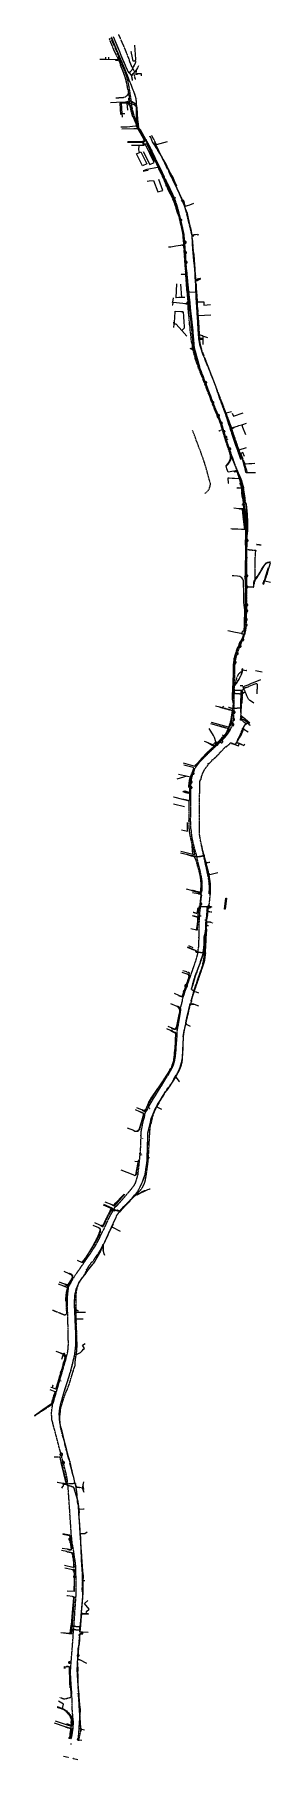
# Model space of a CAD drawing. Header units: metres. Extents: x 105265 to 106214, y 111498 to 118425.
import ezdxf

# ---------------------------------------------------------------- set-up
doc = ezdxf.new("R2010")
doc.units = ezdxf.units.M
doc.linetypes.add('DASHDOT', pattern=[3.556, 2.54, -0.508, 0, -0.508])
doc.linetypes.add('DASHED', pattern=[1.524, 1.27, -0.254])
for name, color, linetype, lineweight in [('30-RED-VANTI-EXIST', 52, 'CONTINUOUS', 13), ('30-RED-VANTI-PROY', 2, 'DASHED', 25), ('30-RED-VANTI-RETIRO', 8, 'DASHDOT', 13), ('30-RED-VANTI-SINCLAS', 9, 'CONTINUOUS', 5)]:
    doc.layers.add(name, color=color, linetype=linetype, lineweight=lineweight)

msp = doc.modelspace()

# ---------------------------------------------------------------- linework, layer by layer
at = {"layer": '30-RED-VANTI-EXIST'}
for points in [[(105675.1359, 118143.5146), (105675.2975, 118153.0493), (105675.4259, 118156.3287), (105674.1259, 118162.4659), (105673.5425, 118167.3903), (105670.3455, 118180.5021), (105667.5621, 118189.0061), (105664.3977, 118196.8215), (105663.4265, 118198.7227), (105661.0019, 118205.1677), (105655.1499, 118220.0565), (105652.2693, 118226.7931), (105648.9047, 118235.2285), (105646.0847, 118242.7345), (105643.3507, 118249.7333), (105639.1665, 118260.5469), (105632.7071, 118276.7565), (105628.0979, 118287.7353), (105621.8171, 118302.5319), (105617.7593, 118312.4361), (105612.8561, 118324.6595), (105608.6161, 118334.1435), (105602.9123, 118346.9273), (105599.6645, 118354.3785), (105596.6421, 118361.2225), (105593.1475, 118369.3937), (105575.3111, 118413.6053)], [(105646.2369, 118271.9495), (105641.8029, 118276.3799), (105635.2457, 118290.9435), (105630.6455, 118301.2229), (105624.5909, 118315.9419), (105616.7539, 118334.6365), (105611.1683, 118348.1053), (105607.6915, 118356.2777), (105582.3303, 118416.5435)], [(105528.0193, 118326.1139), (105550.7927, 118325.9503)], [(105550.9955, 118333.9683), (105550.7975, 118325.9537), (105597.7165, 118325.1213)], [(105563.9857, 118325.7249), (105564.1551, 118333.9175)], [(105597.7165, 118325.1213), (105603.5126, 118325.0186)], [(105603.5126, 118325.0186), (105608.6077, 118324.9283), (105607.9988, 118327.1822)], [(105607.9988, 118327.1822), (105607.2833, 118329.8301), (105608.3397, 118329.8553)], [(105608.3397, 118329.8553), (105608.4853, 118329.8587)], [(105608.4853, 118329.8587), (105608.6679, 118329.8631)], [(105608.6679, 118329.8631), (105608.7687, 118329.8655), (105608.9832, 118329.8624)], [(105608.9832, 118329.8624), (105609.1657, 118329.8597)], [(105609.1657, 118329.8597), (105609.3114, 118329.8576)], [(105609.3114, 118329.8576), (105610.5369, 118329.8397)], [(105669.8447, 118317.8111), (105661.7555, 118318.4091), (105659.2203, 118331.3749), (105654.2821, 118356.9907), (105655.6457, 118357.4705)], [(105669.8447, 118317.8111), (105670.4651, 118320.0065), (105672.6451, 118326.5449), (105668.6343, 118382.6667)], [(105646.2369, 118271.9495), (105647.634, 118273.4183)], [(105656.0641, 118259.7111), (105647.7965, 118270.3843), (105646.2369, 118271.9495)], [(105647.634, 118273.4183), (105647.7339, 118273.5233)], [(105647.7339, 118273.5233), (105647.8601, 118273.6559)], [(105647.8601, 118273.6559), (105647.9687, 118273.7701), (105648.0768, 118273.8848)], [(105648.0768, 118273.8848), (105648.2024, 118274.0181)], [(105648.2024, 118274.0181), (105648.3022, 118274.1239)], [(105648.3022, 118274.1239), (105655.8685, 118282.1527), (105660.5164, 118290.8146)], [(105658.6449, 118265.3796), (105656.0641, 118259.7111)], [(105659.5919, 118241.3287), (105656.0641, 118259.7111)], [(105658.7051, 118265.5118), (105658.6449, 118265.3796)], [(105658.7809, 118265.6783), (105658.7051, 118265.5118)], [(105658.955, 118265.936), (105658.8463, 118265.8219), (105658.7809, 118265.6783)], [(105659.0812, 118266.0686), (105658.955, 118265.936)], [(105659.1815, 118266.1739), (105659.0812, 118266.0686)], [(105667.1787, 118274.8401), (105663.3071, 118270.5073), (105659.1815, 118266.1739)], [(105660.5164, 118290.8146), (105662.1637, 118293.8845)], [(105662.1637, 118293.8845), (105663.8151, 118296.9657)], [(105663.8151, 118296.9657), (105663.8838, 118297.0938)], [(105663.8838, 118297.0938), (105663.9699, 118297.2545)], [(105663.9699, 118297.2545), (105664.0445, 118297.3937), (105664.1188, 118297.5329)], [(105664.1188, 118297.5329), (105664.2048, 118297.6938)], [(105664.2048, 118297.6938), (105664.2734, 118297.8222)], [(105664.2734, 118297.8222), (105666.8171, 118302.5841), (105670.8525, 118311.3459), (105673.2783, 118317.3295), (105669.8447, 118317.8111)], [(105667.6795, 118275.5099), (105667.1787, 118274.8401)], [(105667.7664, 118275.6261), (105667.6795, 118275.5099)], [(105667.8758, 118275.7725), (105667.7664, 118275.6261)], [(105668.0647, 118276.0251), (105667.8758, 118275.7725)], [(105668.1739, 118276.1711), (105668.0647, 118276.0251)], [(105668.2613, 118276.288), (105668.1739, 118276.1711)], [(105674.8821, 118285.523), (105670.6481, 118279.4803), (105668.2613, 118276.288)], [(105674.0817, 118263.9909), (105674.8821, 118285.523)], [(105683.2487, 118299.9373), (105679.0337, 118291.4481), (105674.8821, 118285.523)], [(105630.6785, 118154.0583), (105594.3031, 118151.8887), (105571.1155, 118150.4511)], [(105613.5929, 118150.4625), (105607.9515, 118149.8565), (105610.8867, 118104.4931)], [(105647.4596, 118149.5609), (105645.1301, 118150.3195), (105640.4679, 118151.8181), (105630.1539, 118152.0507), (105627.9407, 118152.0867), (105619.2539, 118151.0789), (105613.5929, 118150.4625)], [(105613.5929, 118150.4625), (105613.6889, 118149.1475)], [(105613.6889, 118149.1475), (105616.4735, 118108.1219)], [(105646.0118, 118157.7532), (105630.5909, 118154.0175)], [(105637.5945, 118149.6764), (105637.3471, 118151.8849)], [(105640.6753, 118122.1777), (105637.5945, 118149.6764)], [(105649.4879, 118158.5952), (105646.0118, 118157.7532)], [(105655.9511, 118146.7598), (105651.5507, 118148.2287), (105647.4596, 118149.5609)], [(105650.0796, 118158.4921), (105649.7755, 118158.6649), (105649.4879, 118158.5952)], [(105652.6836, 118157.0118), (105650.0796, 118158.4921)], [(105654.6215, 118155.873), (105652.8365, 118156.9249), (105652.6836, 118157.0118)], [(105674.9999, 118143.5964), (105674.9035, 118143.9211), (105654.6215, 118155.873)], [(105673.0022, 118079.874), (105672.9333, 118080.2593), (105672.2075, 118084.2081), (105672.0665, 118085.2211), (105674.3941, 118085.1809), (105674.5647, 118091.7237), (105674.6531, 118096.7411), (105675.4855, 118100.8553), (105675.4483, 118107.5397), (105675.3803, 118116.5623), (105675.3039, 118122.6443), (105675.0057, 118127.7281), (105674.7263, 118133.3527), (105672.7085, 118136.5827), (105671.7291, 118138.0395), (105670.1683, 118139.6929), (105669.0165, 118140.9257), (105668.6785, 118141.3389), (105662.1259, 118144.6985), (105655.9511, 118146.7598)], [(105678.6454, 118066.5886), (105678.2029, 118068.7325), (105677.2569, 118073.3721), (105676.6717, 118076.2615), (105675.8973, 118082.4877), (105675.1617, 118088.2621), (105674.9001, 118091.4707), (105676.0569, 118102.5923), (105675.8483, 118120.8469), (105675.7827, 118129.3791), (105674.9961, 118135.2613), (105675.1299, 118143.1582)], [(105675.1299, 118143.1582), (105674.9999, 118143.5964)], [(105675.1299, 118143.1582), (105675.1359, 118143.5146)], [(105675.6034, 118141.5629), (105675.1299, 118143.1582)], [(105681.4064, 118077.0147), (105680.6765, 118083.3709), (105677.9945, 118129.0865), (105676.3951, 118138.8951), (105675.6034, 118141.5629)], [(105612.5033, 118054.8063), (105637.7085, 118055.1619), (105658.8453, 118057.1525), (105669.4993, 118058.1509), (105674.4099, 118058.5704)], [(105616.2495, 118046.1921), (105663.8113, 118047.8545), (105670.3517, 118048.0689), (105677.2781, 118048.3121), (105680.1022, 118048.4309)], [(105616.4681, 118108.1215), (105616.4735, 118108.1219)], [(105616.4735, 118108.1219), (105628.0961, 118108.8715)], [(105616.4735, 118108.1219), (105617.4791, 118093.3053)], [(105675.9987, 118063.1957), (105675.8273, 118064.1803), (105674.9319, 118069.0663), (105674.4667, 118071.6267), (105673.6201, 118076.4201), (105673.0022, 118079.874)], [(105674.4099, 118058.5704), (105674.4199, 118058.5713)], [(105676.7527, 118058.8661), (105674.4199, 118058.5713)], [(105676.7527, 118058.8661), (105675.9987, 118063.1957)], [(105679.9136, 118048.75), (105677.4449, 118056.7171), (105676.7527, 118058.8661)], [(105680.5345, 118054.1306), (105680.4275, 118058.1789), (105679.4519, 118062.7507), (105678.8177, 118065.7537), (105678.6454, 118066.5886)], [(105679.9871, 118048.6257), (105679.9271, 118048.7065), (105679.9136, 118048.75)], [(105680.1307, 118048.4322), (105679.9871, 118048.6257)], [(105680.1022, 118048.4309), (105680.1307, 118048.4322)], [(105686.7264, 118038.9581), (105684.3067, 118042.6581), (105682.6227, 118045.0753), (105680.1307, 118048.4322)], [(105686.7264, 118038.9581), (105685.6671, 118040.8055), (105683.5843, 118044.3563), (105680.6955, 118048.0403), (105680.5345, 118054.1306)], [(105684.4819, 118050.2332), (105681.4064, 118077.0147)], [(105690.7753, 118038.0154), (105684.6461, 118048.8029), (105684.4819, 118050.2332)], [(105639.2585, 117993.1425), (105669.6921, 117993.4961), (105687.4819, 117993.5091), (105697.2905, 117993.2731), (105698.2241, 117993.2722)], [(105685.4181, 117979.7407), (105655.6289, 117979.5139)], [(105686.8657, 117952.0412), (105685.0487, 117961.7579), (105685.4181, 117979.7407)], [(105702.7199, 117979.7605), (105701.5299, 117979.3071), (105685.4181, 117979.7407)], [(105689.743, 118033.9115), (105688.2757, 118036.2563), (105686.7264, 118038.9581)], [(105689.743, 118033.9115), (105688.4791, 118036.2781), (105686.7264, 118038.9581)], [(105687.6129, 117995.2623), (105693.6245, 117995.3745), (105696.9091, 117995.3921), (105698.3741, 117995.6345)], [(105698.3741, 117995.6345), (105701.7483, 117996.1929), (105706.2231, 117996.9401), (105707.3351, 118003.4827), (105704.9821, 118007.4079), (105701.9015, 118012.5737), (105698.6861, 118017.9437), (105695.5541, 118023.2615), (105694.9071, 118024.2993), (105691.1697, 118031.2401), (105689.743, 118033.9115)], [(105703.7712, 118012.6471), (105703.2879, 118013.3903), (105699.4839, 118018.7347), (105696.7135, 118022.4959), (105695.9129, 118023.6719), (105692.6457, 118029.0689), (105690.0215, 118033.4665), (105689.743, 118033.9115)], [(105697.0336, 118026.741), (105694.5743, 118031.3291), (105690.7753, 118038.0154)], [(105706.2124, 118010.2051), (105703.1283, 118015.3705), (105697.0336, 118026.741)], [(105698.2241, 117993.2722), (105698.642, 117993.2718)], [(105698.3741, 117995.6345), (105698.3741, 117995.6401)], [(105698.385, 117994.3002), (105698.3741, 117995.6345)], [(105698.3905, 117993.6301), (105698.385, 117994.3002)], [(105698.642, 117993.2718), (105702.0585, 117993.2686)], [(105701.4965, 117993.6075), (105700.9403, 117993.8885), (105708.3521, 117997.1513), (105709.4395, 118002.5318)], [(105702.0931, 117993.3062), (105701.4965, 117993.6075)], [(105702.0585, 117993.2686), (105702.1008, 117993.2686)], [(105702.0743, 117956.1645), (105729.0511, 117902.8493), (105746.0651, 117910.9635), (105711.8563, 117983.2407), (105702.7199, 117979.7605)], [(105702.1677, 117993.2685), (105702.0931, 117993.3062)], [(105702.1008, 117993.2686), (105702.1677, 117993.2685)], [(105702.1967, 117993.2226), (105702.1677, 117993.2685)], [(105702.4803, 117992.7728), (105702.1967, 117993.2226)], [(105702.4958, 117992.7079), (105702.4943, 117992.7505), (105702.4803, 117992.7728)], [(105702.7551, 117985.4176), (105702.4958, 117992.7079)], [(105702.6201, 117983.984), (105702.6135, 117984.2643)], [(105702.6245, 117983.8001), (105702.6201, 117983.984)], [(105702.6279, 117983.654), (105702.6245, 117983.8001)], [(105702.7199, 117979.7605), (105702.6279, 117983.654)], [(105718.7231, 117984.2066), (105716.3113, 117985.0491), (105707.1495, 117985.0837), (105702.7623, 117985.2149), (105702.7551, 117985.4176)], [(105709.4533, 118002.6001), (105709.5969, 118003.3637), (105706.2467, 118008.8403), (105703.7712, 118012.6471)], [(105719.5297, 117986.2136), (105710.8281, 118002.4745), (105706.2124, 118010.2051)], [(105709.4395, 118002.5318), (105709.4533, 118002.6001)], [(105719.3743, 117983.9791), (105718.7231, 117984.2066)], [(105719.8107, 117983.4297), (105719.3743, 117983.9791)], [(105722.2099, 117981.0801), (105721.2449, 117983.0085), (105719.5297, 117986.2136)], [(105720.0859, 117983.0833), (105719.8107, 117983.4297)], [(105722.233, 117977.5974), (105722.2249, 117977.6147), (105721.5643, 117981.2221), (105720.0859, 117983.0833)], [(105805.1364, 117810.9635), (105791.2527, 117840.8609), (105778.0843, 117869.1485), (105755.0021, 117915.5541), (105722.2099, 117981.0801)], [(105722.8994, 117976.1654), (105722.233, 117977.5974)], [(105751.5981, 117915.2039), (105750.2039, 117918.0721), (105745.5607, 117927.8713), (105742.1215, 117935.2615), (105738.0535, 117943.8567), (105732.7591, 117955.1799), (105728.0167, 117965.2659), (105725.0133, 117971.6235), (105722.8994, 117976.1654)], [(105744.6761, 117987.0269), (105744.6507, 117987.0691), (105739.8937, 117994.9439), (105736.4477, 118001.3535), (105732.9387, 118012.1493), (105728.8945, 118017.0171)], [(105744.6697, 117987.0253), (105744.6761, 117987.0269)], [(105744.6761, 117987.0269), (105746.5737, 117987.484)], [(105774.8722, 117937.8439), (105769.0449, 117947.5811), (105764.8243, 117954.3771), (105761.4597, 117960.0345), (105756.7193, 117967.6539), (105753.1641, 117973.3873), (105747.7687, 117981.8863), (105744.6761, 117987.0269)], [(105746.5737, 117987.484), (105746.715, 117987.518)], [(105746.715, 117987.518), (105746.893, 117987.5609)], [(105746.893, 117987.5609), (105747.0465, 117987.5979), (105747.1262, 117987.461)], [(105747.1262, 117987.461), (105747.2186, 117987.3044)], [(105747.2186, 117987.3044), (105747.2921, 117987.1789)], [(105747.2921, 117987.1789), (105749.7925, 117982.9127), (105752.7358, 117983.6151)], [(105752.7358, 117983.6151), (105754.573, 117984.0535)], [(105754.573, 117984.0535), (105754.7144, 117984.0872)], [(105754.7144, 117984.0872), (105754.8925, 117984.1297)], [(105754.8925, 117984.1297), (105755.0459, 117984.1663)], [(105755.0459, 117984.1663), (105755.199, 117984.204)], [(105755.199, 117984.204), (105755.3766, 117984.2478)], [(105755.3766, 117984.2478), (105755.5173, 117984.2824)], [(105755.5173, 117984.2824), (105770.8475, 117988.0573), (105800.3429, 117995.1637)], [(105686.8657, 117952.0412), (105692.3201, 117954.7041), (105716.2185, 117905.8631), (105699.5845, 117897.6459), (105675.3425, 117946.4157)], [(105675.3425, 117946.4157), (105686.8657, 117952.0412)], [(105754.0794, 117910.0995), (105751.5981, 117915.2039)], [(105760.4199, 117898.1738), (105756.5899, 117904.9349), (105754.0794, 117910.0995)], [(105826.7594, 117835.4991), (105822.7215, 117845.1565), (105818.9859, 117854.1053), (105816.8477, 117859.0339), (105812.1941, 117868.0021), (105807.8835, 117876.4157), (105801.8657, 117887.8011), (105800.3679, 117891.4227), (105797.2167, 117899.1669), (105795.0203, 117904.3153), (105790.9513, 117910.9133), (105786.6157, 117918.2097), (105781.4677, 117926.8253), (105775.8999, 117936.1267), (105774.8722, 117937.8439)], [(105701.9811, 117879.0795), (105702.6817, 117879.2305), (105718.5729, 117884.4619), (105760.1035, 117893.3398)], [(105702.5399, 117877.1571), (105707.7677, 117878.1725)], [(105707.4951, 117879.7986), (105707.3169, 117880.7245)], [(105707.5226, 117879.656), (105707.4951, 117879.7986)], [(105707.557, 117879.4771), (105707.5226, 117879.656)], [(105707.6115, 117879.1658), (105707.5869, 117879.3219), (105707.557, 117879.4771)], [(105707.6399, 117878.9851), (105707.6115, 117879.1658)], [(105707.6624, 117878.8421), (105707.6399, 117878.9851)], [(105707.7677, 117878.1725), (105707.6624, 117878.8421)], [(105707.7677, 117878.1725), (105721.9225, 117880.9221)], [(105718.0197, 117837.0109), (105726.6535, 117837.9753), (105743.7193, 117839.3627), (105760.2205, 117793.5695), (105781.3241, 117798.3723), (105765.2469, 117843.0969)], [(105760.1035, 117893.3398), (105760.7579, 117893.4797)], [(105762.8124, 117893.9259), (105762.7675, 117894.0295), (105760.4199, 117898.1738)], [(105760.7579, 117893.4797), (105761.4114, 117893.6216)], [(105761.4114, 117893.6216), (105762.8124, 117893.9259)], [(105763.5878, 117892.1399), (105762.8124, 117893.9259)], [(105763.9178, 117891.3036), (105763.6345, 117892.0323), (105763.5878, 117892.1399)], [(105764.6509, 117889.4174), (105763.9178, 117891.3036)], [(105792.8763, 117826.9216), (105790.6875, 117832.1063), (105787.6403, 117839.7719), (105786.0801, 117843.7633), (105781.8009, 117852.0389), (105779.1655, 117859.4341), (105770.5651, 117876.3661), (105765.3547, 117887.6067), (105764.6509, 117889.4174)], [(105828.4183, 117836.2433), (105826.8437, 117839.8775), (105822.0945, 117850.5715), (105818.7771, 117857.9503)], [(105794.7789, 117822.4149), (105792.8763, 117826.9216)], [(105806.0738, 117800.0422), (105803.4769, 117804.9433), (105799.0733, 117814.1209), (105794.8687, 117822.2021), (105794.7789, 117822.4149)], [(105818.5365, 117780.4101), (105809.1651, 117802.2881), (105805.1364, 117810.9635)], [(105809.6364, 117792.7403), (105808.1923, 117795.9701), (105806.3435, 117799.5331), (105806.0738, 117800.0422)], [(105818.3111, 117774.3805), (105817.0417, 117777.4389), (105812.2363, 117786.9255), (105809.6364, 117792.7403)], [(105824.213, 117759.504), (105820.9575, 117768.0049), (105818.3111, 117774.3805)], [(105823.1764, 117769.5408), (105823.0377, 117769.9017), (105818.5365, 117780.4101)], [(105824.4505, 117766.2248), (105823.1764, 117769.5408)], [(105847.531, 117787.2423), (105847.5157, 117787.2779), (105843.7011, 117795.9657), (105840.5171, 117803.4485), (105837.6247, 117810.1855), (105833.7549, 117818.4583), (105831.0339, 117825.1271), (105829.3773, 117829.3747), (105827.0413, 117834.8249), (105826.7594, 117835.4991)], [(105827.784, 117835.9872), (105827.6377, 117835.9281)], [(105827.9536, 117836.0557), (105827.784, 117835.9872)], [(105828.0879, 117836.1099), (105827.9536, 117836.0557)], [(105828.4183, 117836.2433), (105828.0879, 117836.1099)], [(105837.1239, 117816.1435), (105828.4183, 117836.2433)], [(105858.7794, 117759.9517), (105855.7607, 117767.4275), (105851.1793, 117778.7403), (105847.531, 117787.2423)], [(105825.0229, 117757.4624), (105824.7241, 117758.1693), (105824.213, 117759.504)], [(105825.7675, 117762.7975), (105824.4505, 117766.2248)], [(105829.1808, 117746.0722), (105828.3581, 117749.5725), (105825.0229, 117757.4624)], [(105836.7169, 117730.2247), (105832.7825, 117743.3879), (105829.1207, 117754.0707), (105825.7675, 117762.7975)], [(105829.6847, 117743.9285), (105829.1808, 117746.0722)], [(105833.9208, 117729.944), (105832.6901, 117733.7883), (105830.4647, 117740.6099), (105829.6847, 117743.9285)], [(105839.9917, 117709.2873), (105837.8555, 117717.6531), (105833.9208, 117729.944)], [(105842.6992, 117715.7504), (105837.2865, 117728.3191), (105836.7169, 117730.2247)], [(105841.808, 117705.1449), (105839.9917, 117709.2873)], [(105842.0769, 117704.5317), (105841.808, 117705.1449)], [(105842.3226, 117703.9101), (105842.0769, 117704.5317)], [(105846.1251, 117694.2769), (105845.0229, 117697.0797), (105842.3226, 117703.9101)], [(105846.9862, 117701.5898), (105844.5123, 117711.5401), (105842.6992, 117715.7504)], [(105851.339, 117684.4801), (105850.2293, 117688.5453), (105846.9862, 117701.5898)], [(105859.456, 117758.2751), (105859.4493, 117758.2927), (105858.7794, 117759.9517)], [(105859.456, 117758.2751), (105859.4519, 117758.2735)], [(105859.9731, 117758.4845), (105859.456, 117758.2751)], [(105870.9745, 117729.0469), (105870.7891, 117729.5135), (105867.4489, 117737.9785), (105863.7877, 117747.3193), (105860.1627, 117756.4217), (105859.456, 117758.2751)], [(105860.1076, 117758.539), (105859.9731, 117758.4845)], [(105860.2771, 117758.6077), (105860.1076, 117758.539)], [(105860.572, 117758.721), (105860.4233, 117758.6669), (105860.2771, 117758.6077)], [(105860.7433, 117758.7832), (105860.572, 117758.721)], [(105860.8143, 117758.809), (105860.7433, 117758.7832)], [(105860.8797, 117758.8328), (105860.8143, 117758.809)], [(105861.6533, 117759.1133), (105860.8797, 117758.8328)], [(105861.7902, 117759.1637), (105861.6533, 117759.1133)], [(105861.9615, 117759.2259), (105861.7902, 117759.1637)], [(105862.1103, 117759.2801), (105861.9615, 117759.2259)], [(105862.2573, 117759.3378), (105862.1103, 117759.2801)], [(105862.4278, 117759.4047), (105862.2573, 117759.3378)], [(105862.5622, 117759.4576), (105862.4278, 117759.4047)], [(105871.4811, 117735.4875), (105867.1925, 117747.1783), (105868.5547, 117747.7975), (105864.2323, 117760.1135), (105862.5622, 117759.4576)], [(105869.3163, 117734.7819), (105869.3284, 117734.7861)], [(105869.3284, 117734.7861), (105869.7796, 117734.9429)], [(105869.7796, 117734.9429), (105869.9172, 117734.9908)], [(105869.9172, 117734.9908), (105870.0894, 117735.0506)], [(105870.0894, 117735.0506), (105870.2387, 117735.1025), (105870.3895, 117735.149)], [(105870.3895, 117735.149), (105870.5637, 117735.2027)], [(105870.5637, 117735.2027), (105870.7033, 117735.2457)], [(105870.7033, 117735.2457), (105871.5161, 117735.4963), (105879.5565, 117738.1035), (105889.9883, 117741.9731), (105905.8259, 117747.6695)], [(105898.5464, 117616.2425), (105898.5417, 117616.3109), (105898.2827, 117619.8687), (105895.8919, 117636.0303), (105894.9849, 117641.9925), (105891.8671, 117651.3471), (105889.6257, 117661.8813), (105887.0125, 117673.4977), (105884.6407, 117684.2213), (105882.1907, 117695.1333), (105881.2533, 117699.4187), (105879.5675, 117707.0843), (105877.1343, 117713.3211), (105874.9061, 117719.1523), (105870.9745, 117729.0469)], [(105860.5154, 117632.08), (105859.4777, 117638.8199), (105858.3833, 117646.0389), (105857.0707, 117651.6575), (105856.0131, 117656.4335), (105855.1177, 117660.2789), (105854.1187, 117664.7745), (105853.0095, 117669.6765), (105851.7479, 117675.3043), (105850.5427, 117680.6231), (105849.4217, 117685.5489), (105847.8531, 117689.7673), (105846.3445, 117693.7191), (105846.1251, 117694.2769)], [(105852.0059, 117682.037), (105851.339, 117684.4801)], [(105853.2534, 117677.4671), (105852.0059, 117682.037)], [(105868.1116, 117595.2161), (105867.3341, 117606.4133), (105865.2593, 117622.0909), (105862.2325, 117639.0191), (105858.0169, 117658.3269), (105854.4355, 117673.1365), (105853.2534, 117677.4671)], [(105862.7111, 117617.7619), (105862.6723, 117618.0141), (105862.2439, 117620.7339), (105861.7539, 117623.6609), (105861.1869, 117627.4005), (105860.7147, 117630.7853), (105860.5154, 117632.08)], [(105859.0249, 117579.6903), (105856.0289, 117579.3387), (105851.6691, 117578.5005), (105842.7553, 117576.6993), (105833.0507, 117575.1469), (105826.0941, 117574.0343), (105813.7903, 117572.0303), (105803.9919, 117571.1589)], [(105865.4091, 117580.5267), (105859.0249, 117579.6903)], [(105866.3518, 117594.2729), (105866.0297, 117595.9333), (105865.2841, 117601.0541), (105864.7167, 117604.7227), (105864.0965, 117608.7535), (105863.0815, 117615.3539), (105862.7111, 117617.7619)], [(105867.4138, 117572.8757), (105867.3571, 117578.2487), (105867.2999, 117580.7745), (105865.4091, 117580.5267)], [(105865.5239, 117571.8557), (105865.9327, 117571.8888)], [(105865.9327, 117571.8888), (105866.1935, 117571.9099)], [(105866.4182, 117593.929), (105866.4015, 117594.0169), (105866.3518, 117594.2729)], [(105867.6723, 117586.7281), (105867.2635, 117589.4907), (105866.4182, 117593.929)], [(105867.4209, 117572.2057), (105867.4138, 117572.8757)], [(105867.4209, 117572.2057), (105868.5846, 117572.2538)], [(105867.4712, 117571.5396), (105867.4209, 117572.2057)], [(105872.7914, 117494.1832), (105872.6207, 117496.8217), (105872.3891, 117499.8361), (105872.0359, 117505.6849), (105871.8023, 117508.7561), (105871.4497, 117513.8177), (105871.0401, 117519.9741), (105870.4151, 117528.4359), (105869.8865, 117536.5063), (105869.3491, 117544.0935), (105868.9305, 117550.5619), (105868.3307, 117559.1095), (105867.7017, 117568.4851), (105867.4712, 117571.5396)], [(105868.6799, 117572.2578), (105868.3689, 117577.7273), (105868.2271, 117581.1511), (105867.6923, 117586.5931), (105867.6723, 117586.7281)], [(105868.7328, 117586.2696), (105868.1116, 117595.2161)], [(105868.5846, 117572.2538), (105868.6799, 117572.2578)], [(105868.6799, 117572.2578), (105868.6823, 117572.2579)], [(105869.8364, 117550.0117), (105869.4655, 117557.2171), (105868.8499, 117569.2665), (105868.6799, 117572.2578)], [(105871.1088, 117552.0511), (105868.7328, 117586.2696)], [(105898.3057, 117619.8317), (105903.7111, 117620.7661)], [(105901.7357, 117563.6211), (105901.0075, 117572.1807), (105900.4977, 117584.4481), (105899.9087, 117597.1585), (105899.1843, 117607.0131), (105898.5464, 117616.2425)], [(105901.7923, 117562.9555), (105901.7357, 117563.6211)], [(105901.8554, 117562.2905), (105901.7923, 117562.9555)], [(105911.3751, 117461.595), (105910.8729, 117466.1183), (105908.9499, 117486.6793), (105907.5965, 117500.7689), (105906.2167, 117515.8187), (105904.4637, 117534.1197), (105903.0987, 117549.1947), (105901.8554, 117562.2905)], [(105903.5935, 117620.6933), (105903.5925, 117620.7003)], [(105903.7534, 117619.5812), (105903.5935, 117620.6933)], [(105903.7111, 117620.7661), (105911.5937, 117622.1287)], [(105903.774, 117619.4375), (105903.7534, 117619.5812)], [(105903.8001, 117619.2563), (105903.774, 117619.4375)], [(105903.8489, 117618.944), (105903.8225, 117619.1001), (105903.8001, 117619.2563)], [(105903.8783, 117618.7638), (105903.8489, 117618.944)], [(105903.9021, 117618.6207), (105903.8783, 117618.7638)], [(105904.6725, 117613.9805), (105903.9021, 117618.6207)], [(105911.5937, 117622.1287), (105919.5969, 117623.4839), (105920.1943, 117621.0913), (105925.1235, 117621.8747)], [(105869.9124, 117548.5349), (105869.8364, 117550.0117)], [(105873.1005, 117489.7075), (105873.0485, 117491.0975), (105872.6587, 117497.2087), (105872.3303, 117503.7085), (105871.9337, 117510.9779), (105871.0005, 117527.7129), (105870.1265, 117544.3755), (105869.9124, 117548.5349)], [(105871.4889, 117546.5782), (105871.1088, 117552.0511)], [(105873.8047, 117512.9045), (105873.2293, 117521.5131), (105871.4889, 117546.5782)], [(105873.1005, 117489.7075), (105872.9049, 117492.4277), (105872.7914, 117494.1832)], [(105874.1608, 117507.5769), (105873.8047, 117512.9045)], [(105874.8112, 117497.8463), (105874.1608, 117507.5769)], [(105876.226, 117484.7268), (105875.1705, 117492.4715), (105874.8112, 117497.8463)], [(105835.0887, 117367.8883), (105837.4535, 117424.4481)], [(105857.0749, 117369.3231), (105853.1083, 117423.3877)], [(105873.2544, 117485.5898), (105873.1005, 117489.7075)], [(105875.658, 117452.6282), (105875.6011, 117453.4685), (105875.2131, 117459.1303), (105874.6857, 117466.6595), (105874.2971, 117472.8005), (105873.6763, 117481.6985), (105873.1005, 117489.7075)], [(105874.0881, 117470.1443), (105873.6967, 117477.3481), (105873.2933, 117484.5505), (105873.2544, 117485.5898)], [(105874.0926, 117470.0655), (105874.0881, 117470.1443)], [(105875.658, 117452.6282), (105875.3109, 117455.5029), (105874.7099, 117460.8493), (105874.5677, 117462.1223), (105874.0926, 117470.0655)], [(105875.6858, 117452.2173), (105875.658, 117452.6282)], [(105881.0763, 117392.0523), (105880.5865, 117398.9737), (105880.0519, 117406.3387), (105879.1589, 117416.7499), (105878.7193, 117422.0229), (105877.9639, 117431.3305), (105876.9845, 117441.6505), (105876.2451, 117447.7645), (105875.658, 117452.6282)], [(105882.1441, 117358.5952), (105882.0235, 117360.2785), (105881.6831, 117365.2581), (105881.1397, 117372.9779), (105880.6733, 117379.4429), (105880.0083, 117389.2535), (105879.5119, 117396.2857), (105879.0597, 117402.9013), (105878.6323, 117408.9655), (105878.2735, 117415.0793), (105877.8877, 117420.3661), (105877.2355, 117429.4261), (105876.7753, 117436.4327), (105876.1145, 117445.8839), (105875.6858, 117452.2173)], [(105877.9947, 117471.7495), (105876.226, 117484.7268)], [(105879.9959, 117449.9213), (105877.9947, 117471.7495)], [(105884.7629, 117399.8171), (105883.1371, 117415.6235), (105879.9959, 117449.9213)], [(105911.6852, 117458.8013), (105911.3751, 117461.595)], [(105911.7478, 117458.2381), (105911.6852, 117458.8013)], [(105911.7623, 117458.038), (105911.7573, 117458.1519), (105911.7478, 117458.2381)], [(105911.7871, 117457.4692), (105911.7623, 117458.038)], [(105912.0229, 117452.0701), (105911.7871, 117457.4692)], [(105912.6701, 117436.1338), (105912.1983, 117448.0533), (105912.0229, 117452.0701)], [(105912.6776, 117435.9522), (105912.6701, 117436.1338)], [(105912.6776, 117435.9522), (105917.1797, 117437.5959), (105921.5215, 117438.6413), (105926.1755, 117442.0877), (105930.1121, 117443.302)], [(105912.9443, 117425.7066), (105912.8609, 117429.0237), (105912.6776, 117435.9522)], [(105912.8939, 117428.1221), (105912.9122, 117428.1257)], [(105912.9122, 117428.1257), (105913.0549, 117428.1538)], [(105913.0196, 117422.7084), (105912.9443, 117425.7066)], [(105913.0357, 117422.0401), (105913.0196, 117422.7084)], [(105913.0368, 117422.0361), (105913.0357, 117422.0401)], [(105913.0495, 117421.3716), (105913.0368, 117422.0361)], [(105913.0549, 117428.1538), (105913.2346, 117428.1893)], [(105913.2346, 117428.1893), (105913.3937, 117428.2207), (105913.5452, 117428.2354)], [(105913.5452, 117428.2354), (105913.7277, 117428.2527)], [(105913.7277, 117428.2527), (105913.8717, 117428.2672)], [(105913.8717, 117428.2672), (105914.8755, 117428.3649)], [(105930.1121, 117443.302), (105930.7544, 117443.5002)], [(105930.7544, 117443.5002), (105931.3999, 117443.6888)], [(105931.3999, 117443.6888), (105932.4653, 117444.0001), (105932.6171, 117445.4115)], [(105821.3869, 117351.2057), (105823.2021, 117368.2865)], [(105835.0887, 117367.8883), (105832.6339, 117368.0497)], [(105869.3203, 117369.1595), (105844.6513, 117369.4595), (105835.0887, 117367.8883)], [(105881.0807, 117391.9902), (105881.0763, 117392.0523)], [(105881.0848, 117391.9313), (105881.0807, 117391.9902)], [(105881.0931, 117391.8144), (105881.0848, 117391.9313)], [(105881.1016, 117391.6951), (105881.0931, 117391.8144)], [(105881.1112, 117391.5593), (105881.1016, 117391.6951)], [(105881.1166, 117391.4833), (105881.1112, 117391.5593)], [(105881.1258, 117391.3526), (105881.1137, 117391.3533)], [(105881.1258, 117391.3526), (105881.1166, 117391.4833)], [(105881.1294, 117391.302), (105881.1258, 117391.3526)], [(105883.0889, 117391.2489), (105881.1258, 117391.3526)], [(105881.1358, 117391.2112), (105881.1294, 117391.302)], [(105881.1454, 117391.0754), (105881.1358, 117391.2112)], [(105881.1539, 117390.956), (105881.1454, 117391.0754)], [(105881.1621, 117390.8391), (105881.1539, 117390.956)], [(105881.1647, 117390.8023), (105881.1621, 117390.8391)], [(105881.1707, 117390.7181), (105881.1647, 117390.8023)], [(105881.5414, 117385.6886), (105881.2573, 117389.4941), (105881.1707, 117390.7181)], [(105882.1827, 117377.0967), (105881.5414, 117385.6886)], [(105882.5403, 117353.0625), (105882.1441, 117358.5952)], [(105882.2325, 117376.4299), (105882.1827, 117377.0967)], [(105882.268, 117375.7616), (105882.2325, 117376.4299)], [(105882.4053, 117373.1831), (105882.268, 117375.7616)], [(105883.4424, 117353.3933), (105882.8883, 117364.1065), (105882.4053, 117373.1831)], [(105885.6247, 117391.1148), (105883.0889, 117391.2489)], [(105888.3885, 117322.3275), (105887.6171, 117326.3017), (105886.6625, 117330.9167), (105885.0683, 117339.2507), (105883.8945, 117345.2847), (105883.4477, 117353.2907), (105883.4424, 117353.3933)], [(105885.6721, 117391.7695), (105884.7629, 117399.8171)], [(105885.7467, 117391.1084), (105885.6247, 117391.1148)], [(105885.7467, 117391.1084), (105885.6721, 117391.7695)], [(105885.812, 117390.5309), (105885.7467, 117391.1084)], [(105914.2249, 117389.6189), (105889.5781, 117390.9059), (105885.7467, 117391.1084)], [(105902.9359, 117228.4556), (105902.5695, 117234.9219), (105896.2285, 117293.9471), (105892.0765, 117327.0901), (105890.5517, 117348.5775), (105885.812, 117390.5309)], [(105914.1838, 117390.3987), (105913.9431, 117394.9603), (105913.3997, 117405.3629), (105913.2333, 117413.3911), (105913.0569, 117420.9927), (105913.0495, 117421.3716)], [(105914.2249, 117389.6189), (105914.1838, 117390.3987)], [(105914.2645, 117388.8696), (105914.2629, 117388.8993), (105914.2249, 117389.6189)], [(105914.5713, 117389.6008), (105914.2249, 117389.6189)], [(105916.2667, 117352.3669), (105915.5895, 117364.6685), (105914.8681, 117377.6583), (105914.2645, 117388.8696)], [(105916.4286, 117389.7164), (105914.5887, 117389.5999), (105914.5713, 117389.6008)], [(105918.3977, 117358.1393), (105918.0487, 117363.2225), (105917.1067, 117377.1145), (105916.6507, 117383.3713), (105916.3069, 117388.0277)], [(105918.6046, 117355.229), (105918.5905, 117355.4573), (105918.4261, 117357.6661), (105918.3977, 117358.1393)], [(105918.792, 117352.1993), (105918.6046, 117355.229)], [(105817.4111, 117351.9643), (105821.3869, 117351.2057)], [(105818.1093, 117340.0501), (105820.8325, 117339.6991), (105822.0203, 117348.7999)], [(105822.0203, 117348.7999), (105821.1573, 117349.0451), (105821.3869, 117351.2057)], [(105821.3869, 117351.2057), (105822.2573, 117351.0397)], [(105822.0203, 117348.7999), (105822.1645, 117349.9042)], [(105822.1645, 117349.9042), (105822.1832, 117350.0478)], [(105822.1832, 117350.0478), (105822.2069, 117350.2291)], [(105822.2069, 117350.2291), (105822.2273, 117350.3855), (105822.2345, 117350.5431)], [(105822.2345, 117350.5431), (105822.2429, 117350.7253)], [(105822.2429, 117350.7253), (105822.2496, 117350.8705)], [(105822.2496, 117350.8705), (105822.2573, 117351.0397)], [(105822.2573, 117351.0397), (105861.7179, 117346.0281), (105868.9195, 117345.0833)], [(105827.3343, 117269.2119), (105830.7319, 117312.3403), (105830.7331, 117312.3705)], [(105828.7225, 117307.1047), (105830.3147, 117307.0641)], [(105829.1815, 117312.4783), (105830.7331, 117312.3705)], [(105830.7331, 117312.3705), (105830.8191, 117314.5653), (105853.2233, 117312.4607)], [(105853.4527, 117314.8811), (105853.2233, 117312.4607)], [(105853.2233, 117312.4607), (105858.2229, 117311.9905)], [(105858.1971, 117314.5073), (105858.2229, 117311.9905)], [(105858.2229, 117311.9905), (105862.8105, 117311.5595), (105863.8617, 117293.4761)], [(105864.9167, 117293.5477), (105863.8617, 117293.4761)], [(105863.8617, 117293.4761), (105864.2115, 117287.4571)], [(105865.1655, 117287.5227), (105864.2115, 117287.4571)], [(105864.2115, 117287.4571), (105864.8947, 117275.7067)], [(105868.9195, 117345.0833), (105876.2641, 117344.1579), (105881.2709, 117351.2465)], [(105881.2709, 117351.2465), (105881.6565, 117351.7925)], [(105891.0425, 117308.1219), (105890.5059, 117311.2245), (105889.0793, 117318.6523), (105888.4631, 117321.9435), (105888.3885, 117322.3275)], [(105898.3088, 117248.0384), (105898.0101, 117251.8047), (105897.0413, 117265.0477), (105896.4991, 117272.8959), (105895.6249, 117282.5869), (105895.3597, 117285.4467), (105894.0455, 117292.4273), (105892.3657, 117301.4785), (105891.1473, 117307.5163), (105891.0425, 117308.1219)], [(105920.9989, 117278.3942), (105920.1971, 117290.1405), (105919.3355, 117303.5001), (105918.3525, 117318.5577), (105917.3307, 117334.4877), (105916.3037, 117351.7061), (105916.2667, 117352.3669)], [(105917.5116, 117352.2424), (105916.2667, 117352.3669)], [(105917.6572, 117352.2195), (105917.6129, 117352.2323), (105917.5116, 117352.2424)], [(105917.8341, 117352.1663), (105917.6572, 117352.2195)], [(105917.9565, 117352.1298), (105917.8341, 117352.1663)], [(105918.3741, 117340.0541), (105918.2717, 117341.7453), (105917.9081, 117348.7509), (105918.2234, 117349.9604)], [(105918.1316, 117352.0776), (105917.9565, 117352.1298)], [(105918.2095, 117352.0898), (105918.1365, 117352.0761), (105918.1316, 117352.0776)], [(105918.3153, 117352.1097), (105918.2095, 117352.0898)], [(105918.2234, 117349.9604), (105918.3264, 117350.3553)], [(105918.459, 117352.1367), (105918.3153, 117352.1097)], [(105918.3264, 117350.3553), (105918.6601, 117351.6355)], [(105919.7238, 117318.3798), (105919.6465, 117319.9583), (105919.2059, 117326.6945), (105918.7259, 117334.2437), (105918.3741, 117340.0541)], [(105918.792, 117352.1993), (105918.459, 117352.1367)], [(105918.6601, 117351.6355), (105918.7949, 117352.1525), (105918.792, 117352.1993)], [(105921.9719, 117352.2993), (105919.6863, 117352.3673), (105918.792, 117352.1993)], [(105920.0091, 117313.8973), (105919.8133, 117316.5519), (105919.7238, 117318.3798)], [(105921.0148, 117295.4267), (105919.9799, 117313.7901)], [(105921.0262, 117295.231), (105921.0148, 117295.4267)], [(105921.0498, 117294.8122), (105921.0262, 117295.231)], [(105921.0608, 117294.6174), (105921.0498, 117294.8122)], [(105921.2431, 117291.3837), (105921.0608, 117294.6174)], [(105921.8643, 117278.4569), (105921.4257, 117285.6379), (105921.2431, 117291.3837)], [(105921.455, 117295.0883), (105921.2606, 117295.0763)], [(105921.64, 117295.0997), (105921.455, 117295.0883)], [(105921.7863, 117295.1087), (105921.64, 117295.0997)], [(105922.7688, 117295.1693), (105921.7863, 117295.1087)], [(105921.9719, 117352.2993), (105945.2519, 117352.4537), (105945.3435, 117338.6517), (105972.4443, 117340.5127)], [(105973.4057, 117298.2921), (105922.7688, 117295.1693)], [(105823.1443, 117268.4725), (105825.5505, 117269.2397), (105827.3343, 117269.2119)], [(105826.8293, 117262.8022), (105826.7177, 117261.9163), (105825.2693, 117261.9163), (105824.3865, 117249.3975)], [(105826.3611, 117274.5729), (105827.7357, 117274.5323)], [(105826.8293, 117262.8022), (105827.3343, 117269.2119)], [(105856.7626, 117237.2473), (105834.7219, 117262.3131), (105826.8293, 117262.8022)], [(105856.7626, 117237.2473), (105856.7587, 117237.2439)], [(105866.4193, 117249.4819), (105866.6171, 117246.0771), (105856.7626, 117237.2473)], [(105877.6397, 117213.5047), (105856.7626, 117237.2473)], [(105864.8947, 117275.7067), (105864.8677, 117275.7029)], [(105865.9221, 117275.8501), (105864.8947, 117275.7067)], [(105864.8947, 117275.7067), (105865.3098, 117268.5665)], [(105866.2231, 117268.6293), (105865.3098, 117268.5665)], [(105865.3098, 117268.5665), (105866.0727, 117255.4427)], [(105867.0419, 117255.6117), (105866.0727, 117255.4427)], [(105866.0727, 117255.4427), (105866.4193, 117249.4819)], [(105867.8023, 117249.5617), (105866.4193, 117249.4819)], [(105899.1284, 117238.2408), (105898.8651, 117241.0255), (105898.3088, 117248.0384)], [(105899.683, 117232.3767), (105899.1284, 117238.2408)], [(105900.8334, 117216.7722), (105900.7519, 117217.9623), (105900.3899, 117222.9931), (105899.7069, 117232.1235), (105899.683, 117232.3767)], [(105902.7865, 117194.0255), (105902.6385, 117195.6903), (105901.7829, 117204.9949), (105901.3045, 117209.8917), (105900.8334, 117216.7722)], [(105908.4091, 117165.2903), (105907.4093, 117173.5525), (105904.0967, 117207.9665), (105902.9359, 117228.4556)], [(105920.9953, 117278.3941), (105920.9989, 117278.3942)], [(105920.9989, 117278.3942), (105922.0006, 117278.4278)], [(105924.2702, 117219.9787), (105923.9763, 117226.1135), (105923.4231, 117237.6371), (105922.8155, 117249.2295), (105922.1247, 117261.0241), (105921.1859, 117275.6553), (105920.9989, 117278.3942)], [(105922.0006, 117278.4278), (105922.1456, 117278.4327)], [(105922.1456, 117278.4327), (105922.328, 117278.4388)], [(105922.328, 117278.4388), (105922.4588, 117278.4432)], [(105922.4588, 117278.4432), (105922.4859, 117278.4441), (105922.6432, 117278.454)], [(105922.6432, 117278.454), (105922.8259, 117278.4655)], [(105922.8259, 117278.4655), (105922.9706, 117278.4746)], [(105922.9706, 117278.4746), (105923.6256, 117278.516)], [(105924.3012, 117219.6774), (105924.2745, 117219.8895), (105924.2702, 117219.9787)], [(105924.3146, 117219.5703), (105924.3012, 117219.6774)], [(105924.4836, 117219.672), (105924.3061, 117219.6795)], [(105924.3517, 117219.2756), (105924.3146, 117219.5703)], [(105966.2848, 117081.7091), (105963.8873, 117087.5519), (105961.1581, 117094.2481), (105959.2759, 117099.2015), (105956.6545, 117105.7351), (105954.6705, 117110.6775), (105952.9837, 117114.9525), (105951.2903, 117119.3597), (105949.3675, 117124.1037), (105947.1529, 117129.7775), (105944.8623, 117135.5911), (105942.2395, 117142.2153), (105939.3825, 117149.5515), (105937.1069, 117155.4233), (105934.7831, 117162.6641), (105933.2303, 117167.4353), (105931.9341, 117171.3281), (105930.6585, 117175.4311), (105929.5451, 117181.7165), (105928.1597, 117189.3631), (105927.2947, 117195.7173), (105926.2295, 117203.9829), (105925.3455, 117211.3733), (105924.3517, 117219.2756)], [(105924.7938, 117219.6252), (105924.6413, 117219.6653), (105924.4836, 117219.672)], [(105924.9705, 117219.5787), (105924.7938, 117219.6252)], [(105925.111, 117219.5417), (105924.9705, 117219.5787)], [(105926.2804, 117219.2341), (105925.111, 117219.5417)], [(105926.421, 117219.1971), (105926.2804, 117219.2341)], [(105926.5977, 117219.1506), (105926.421, 117219.1971)], [(105926.7503, 117219.1105), (105926.5977, 117219.1506)], [(105926.908, 117219.1054), (105926.7503, 117219.1105)], [(105927.0881, 117219.0705), (105926.9567, 117219.1039), (105926.908, 117219.1054)], [(105927.2297, 117219.0344), (105927.0881, 117219.0705)], [(105943.2017, 117214.6669), (105942.1025, 117214.9857), (105939.1305, 117215.7969), (105936.7081, 117216.4533), (105932.4079, 117217.6639), (105929.7171, 117218.4015), (105927.2297, 117219.0344)], [(105939.4291, 117202.5677), (105940.2693, 117202.6019), (105941.2547, 117202.3567), (105941.6463, 117187.3703), (105941.7949, 117182.4875), (105943.1509, 117182.3517), (105943.3479, 117185.6789), (105943.2845, 117195.0603), (105943.2381, 117200.2809), (105943.1979, 117211.0835), (105943.2017, 117214.6669)], [(105943.2017, 117214.6669), (105948.8327, 117212.1109), (105960.8145, 117208.7281)], [(105894.1193, 117162.9179), (105891.2315, 117164.3983)], [(105897.5091, 117161.2282), (105896.0377, 117161.9775), (105894.1193, 117162.9179)], [(105902.791, 117158.5544), (105900.0893, 117159.9143), (105897.5091, 117161.2282)], [(105905.5753, 117174.7931), (105904.2877, 117182.0403), (105903.3639, 117187.5303), (105902.7865, 117194.0255)], [(105907.1228, 117156.4127), (105903.7217, 117158.0859), (105902.791, 117158.5544)], [(105908.5172, 117157.3556), (105908.0803, 117160.0473), (105906.8415, 117167.4467), (105905.5753, 117174.7931)], [(105907.1868, 117156.3812), (105907.1228, 117156.4127)], [(105907.7863, 117156.0863), (105907.1868, 117156.3812)], [(105908.3861, 117155.7922), (105907.7863, 117156.0863)], [(105908.8042, 117155.5871), (105908.3861, 117155.7922)], [(105929.4531, 117088.381), (105928.8553, 117093.0211), (105922.9251, 117113.3409), (105908.4091, 117165.2903)], [(105908.8023, 117155.5989), (105908.5172, 117157.3556)], [(105908.8042, 117155.5871), (105908.8023, 117155.5989)], [(105910.9949, 117144.8233), (105909.7711, 117150.4207), (105908.8873, 117155.0751), (105908.8042, 117155.5871)], [(105908.8608, 117155.5593), (105908.8042, 117155.5871)], [(105908.9453, 117155.5179), (105908.8608, 117155.5593)], [(105917.6197, 117120.3937), (105915.9619, 117125.8595), (105914.3901, 117130.6169), (105913.2097, 117134.5591), (105912.3421, 117138.7957), (105911.0907, 117144.3851), (105910.9949, 117144.8233)], [(105930.6468, 117185.0043), (105930.6085, 117185.7241), (105929.9703, 117190.1551), (105929.3713, 117194.5009), (105928.7587, 117199.1805), (105928.4549, 117201.7899), (105939.4291, 117202.5677)], [(105930.7183, 117182.2366), (105930.6957, 117184.0837), (105930.6468, 117185.0043)], [(105933.4433, 117169.6551), (105932.3969, 117173.5263), (105931.2055, 117178.1559), (105930.7439, 117180.1409), (105930.7183, 117182.2366)], [(105918.0623, 117118.9972), (105917.6779, 117120.2019), (105917.6197, 117120.3937)], [(105927.134, 117089.8494), (105926.9465, 117090.4289), (105924.5105, 117098.2299), (105921.9921, 117106.4441), (105919.0311, 117115.9603), (105918.0623, 117118.9972)], [(105980.4718, 116948.9877), (105979.6355, 116951.1885), (105977.3725, 116956.8227), (105974.5597, 116964.0157), (105969.9977, 116975.7291), (105966.4203, 116984.7053), (105964.6443, 116989.4925), (105960.4619, 117000.1007), (105955.5829, 117012.5921), (105952.3355, 117020.8329), (105948.7609, 117029.8259), (105945.9467, 117036.9909), (105942.8433, 117045.0947), (105940.6379, 117050.9269), (105938.6871, 117056.0473), (105937.0019, 117060.3311), (105934.7857, 117066.3891), (105932.4593, 117073.4807), (105929.4885, 117082.5729), (105927.134, 117089.8494)], [(105929.7673, 117085.9421), (105929.4531, 117088.381)], [(105951.4051, 117029.384), (105947.6679, 117038.9805), (105929.7673, 117085.9421)], [(105999.1469, 116996.2573), (105996.7871, 117003.6127), (105995.0889, 117008.7717), (105992.7279, 117016.1979), (105991.8537, 117018.4929), (105988.8503, 117026.1655), (105987.1141, 117030.5573), (105985.0885, 117035.4839), (105983.2583, 117039.9449), (105981.2489, 117044.9297), (105978.8255, 117050.8481), (105977.4045, 117054.3379), (105975.8443, 117058.1557), (105974.0151, 117062.7285), (105972.2351, 117067.0737), (105970.7009, 117070.9491), (105968.1333, 117077.2141), (105966.7007, 117080.6955), (105966.2848, 117081.7091)], [(105953.3615, 117024.36), (105951.4051, 117029.384)], [(105967.5773, 116986.5763), (105965.0803, 116993.3035), (105957.6333, 117013.3907), (105953.3615, 117024.36)], [(105969.5807, 116981.1788), (105967.5773, 116986.5763)], [(105981.2774, 116949.8258), (105980.3093, 116952.2743), (105969.5807, 116981.1788)], [(105982.3636, 116944.0515), (105981.6531, 116945.8789), (105980.4718, 116948.9877)], [(105983.1997, 116944.9639), (105981.2774, 116949.8258)], [(105999.8495, 116898.8722), (105997.4783, 116905.1345), (105992.9329, 116917.2807), (105988.1337, 116929.4603), (105984.4909, 116938.5801), (105982.3636, 116944.0515)], [(105983.5915, 116943.9731), (105983.1997, 116944.9639)], [(105985.0856, 116940.1941), (105983.5915, 116943.9731)], [(106002.2398, 116897.6334), (106000.0085, 116903.2941), (105994.4949, 116916.3965), (105985.0856, 116940.1941)], [(105999.3438, 116995.5415), (105999.1469, 116996.2573)], [(106004.0537, 116980.5363), (106001.1283, 116989.0535), (105999.3438, 116995.5415)], [(106069.2281, 116790.5078), (106066.0859, 116799.2947), (106063.5899, 116807.3127), (106059.6869, 116819.5465), (106057.7531, 116825.4993), (106054.4931, 116835.5649), (106050.0469, 116849.3721), (106046.8069, 116859.3557), (106042.7059, 116872.0457), (106038.2695, 116885.8309), (106035.9097, 116892.6737), (106033.5621, 116898.9363), (106031.1715, 116905.4877), (106028.6841, 116912.6657), (106025.8367, 116920.6975), (106022.2661, 116930.2993), (106020.2049, 116935.9097), (106017.1707, 116944.1813), (106014.8673, 116950.3799), (106011.9551, 116958.2781), (106009.0647, 116966.2739), (106006.8905, 116972.1573), (106004.0537, 116980.5363)], [(106001.3377, 116894.9061), (106000.4743, 116897.2221), (105999.8495, 116898.8722)], [(106002.033, 116893.0411), (106001.3377, 116894.9061)], [(106014.5989, 116859.8775), (106011.2785, 116868.5517), (106008.1243, 116876.7909), (106005.7369, 116883.1809), (106003.1727, 116889.9839), (106002.033, 116893.0411)], [(106004.6369, 116891.5546), (106002.2398, 116897.6334)], [(106004.7884, 116891.168), (106004.6369, 116891.5546)], [(106005.2789, 116889.9235), (106004.7884, 116891.168)], [(106007.103, 116885.6773), (106006.0419, 116887.9879), (106005.2789, 116889.9235)], [(106010.4647, 116877.758), (106009.4095, 116880.6551), (106007.103, 116885.6773)], [(106014.6618, 116866.2344), (106010.4647, 116877.758)], [(106033.9703, 116905.5175), (106035.2455, 116905.8785)], [(106035.2455, 116905.8785), (106056.8263, 116911.9731)], [(106039.4735, 116894.2516), (106039.3551, 116894.5737), (106037.5949, 116899.3163), (106035.4509, 116905.3675), (106035.2455, 116905.8785)], [(106038.1689, 116893.7771), (106039.4735, 116894.2516)], [(106057.1106, 116845.3192), (106056.7261, 116846.6179), (106055.0153, 116851.7767), (106051.9055, 116860.8633), (106047.7469, 116872.3051), (106045.2241, 116878.6793), (106043.2545, 116884.0471), (106041.4241, 116888.9301), (106039.4735, 116894.2516)], [(106059.5563, 116905.0611), (106064.3567, 116893.3649), (106103.2127, 116906.5483)], [(106022.0309, 116840.0425), (106017.5089, 116851.8623), (106014.5989, 116859.8775)], [(106016.3675, 116861.5513), (106014.6618, 116866.2344)], [(106025.4495, 116833.5829), (106020.3099, 116850.7271), (106016.3675, 116861.5513)], [(106024.5489, 116832.2211), (106022.0309, 116840.0425)], [(106025.7377, 116828.5227), (106024.5927, 116832.0851), (106024.5489, 116832.2211)], [(106027.1355, 116827.9589), (106025.4495, 116833.5829)], [(106032.0009, 116809.9341), (106030.1845, 116815.7579), (106027.1715, 116824.0579), (106025.7377, 116828.5227)], [(106028.0945, 116824.7599), (106027.1355, 116827.9589)], [(106032.322, 116810.4116), (106028.0945, 116824.7599)], [(106033.377, 116805.4666), (106033.2377, 116805.9687), (106032.0009, 116809.9341)], [(106033.8346, 116805.2777), (106032.322, 116810.4116)], [(106035.5171, 116797.7567), (106033.377, 116805.4666)], [(106036.0054, 116797.9101), (106033.8346, 116805.2777)], [(106057.1081, 116845.3183), (106057.1106, 116845.3192)], [(106057.1106, 116845.3192), (106062.7355, 116847.3003), (106066.0807, 116848.2949)], [(106057.6059, 116843.6465), (106057.1106, 116845.3192)], [(106059.4634, 116837.3806), (106058.4087, 116840.9353), (106057.6059, 116843.6465)], [(106060.2168, 116834.8411), (106059.4634, 116837.3806)], [(106064.7907, 116819.399), (106062.8221, 116825.9751), (106061.1747, 116831.6127), (106060.2168, 116834.8411)], [(106065.3995, 116817.3071), (106064.9543, 116818.8525), (106064.7907, 116819.399)], [(106072.6768, 116791.7417), (106072.2267, 116793.2651), (106069.4495, 116802.6207), (106069.4403, 116803.5813), (106066.9581, 116811.8967), (106065.3995, 116817.3071)], [(106066.0807, 116848.2949), (106066.1349, 116848.3118)], [(106066.1349, 116848.3118), (106080.6769, 116852.8177), (106086.9129, 116854.8315), (106097.8111, 116857.6353), (106097.8317, 116857.6407)], [(106097.8317, 116857.6407), (106101.9489, 116858.7217), (106117.4151, 116864.1327)], [(106040.2117, 116781.9885), (106037.9349, 116789.9015), (106036.0305, 116795.9073), (106035.5171, 116797.7567)], [(106036.9277, 116794.7799), (106036.0054, 116797.9101)], [(106036.0911, 116693.7295), (106043.1101, 116703.0569), (106048.7039, 116710.5137), (106052.8655, 116723.3141), (106053.5531, 116729.2887), (106053.3727, 116733.1273), (106051.7551, 116739.1067), (106049.6717, 116747.0404)], [(106041.8769, 116779.4483), (106036.9277, 116794.7799)], [(106049.6717, 116747.0404), (106049.3175, 116748.3893), (106047.1347, 116756.1537), (106043.1711, 116771.0455), (106040.2117, 116781.9885)], [(106047.1719, 116761.5668), (106043.0845, 116775.7075), (106041.8769, 116779.4483)], [(106047.874, 116759.1378), (106047.1719, 116761.5668)], [(106053.6131, 116741.1244), (106050.3783, 116750.4741), (106047.874, 116759.1378)], [(106065.899, 116708.2167), (106061.9125, 116718.0055), (106058.5349, 116726.8985), (106053.6131, 116741.1244)], [(106081.8871, 116755.0998), (106079.6261, 116761.4759), (106077.0523, 116768.4799), (106074.6749, 116775.2413), (106070.5125, 116786.9161), (106069.2281, 116790.5078)], [(106083.3447, 116755.5963), (106083.3319, 116755.6323), (106080.7639, 116764.4969), (106077.5089, 116775.3231), (106075.5145, 116782.1371), (106072.6768, 116791.7417)], [(106081.8691, 116755.0937), (106081.8871, 116755.0998)], [(106081.8871, 116755.0998), (106082.227, 116755.2148)], [(106094.7931, 116719.0191), (106092.1865, 116726.2437), (106088.9847, 116735.2077), (106084.9973, 116746.3291), (106081.8871, 116755.0998)], [(106082.227, 116755.2148), (106082.3648, 116755.2614)], [(106082.3648, 116755.2614), (106082.5376, 116755.3199)], [(106082.5376, 116755.3199), (106082.6871, 116755.3705), (106082.8446, 116755.3783)], [(106082.8446, 116755.3783), (106083.0273, 116755.3873)], [(106083.0273, 116755.3873), (106083.1724, 116755.3945)], [(106083.1724, 116755.3945), (106083.412, 116755.4063)], [(106083.3447, 116755.5963), (106086.7052, 116756.7142)], [(106083.412, 116755.4063), (106083.3447, 116755.5963)], [(106088.8425, 116740.3243), (106084.4631, 116752.4395), (106083.412, 116755.4063)], [(106086.7052, 116756.7142), (106086.8568, 116756.7646)], [(106086.8568, 116756.7646), (106087.2768, 116756.9044)], [(106087.2768, 116756.9044), (106087.415, 116756.9503)], [(106087.415, 116756.9503), (106087.5879, 116757.0079)], [(106087.5879, 116757.0079), (106087.7377, 116757.0577)], [(106087.7377, 116757.0577), (106087.8874, 116757.1077)], [(106087.8874, 116757.1077), (106088.0602, 116757.1655)], [(106088.0602, 116757.1655), (106088.1982, 116757.2116)], [(106088.1982, 116757.2116), (106116.9139, 116766.8087)], [(106092.1597, 116741.7635), (106088.8425, 116740.3243)], [(106098.2624, 116726.0144), (106098.0627, 116726.3219), (106094.2581, 116731.9969), (106088.8425, 116740.3243)], [(106093.8472, 116742.4956), (106092.1597, 116741.7635)], [(106093.9787, 116742.5527), (106093.8472, 116742.4956)], [(106108.7725, 116731.3079), (106102.8943, 116746.3851), (106093.9787, 116742.5527)], [(106066.8597, 116671.4705), (106043.0987, 116667.2721), (106038.8243, 116681.2189), (106036.0911, 116693.7295)], [(106067.146, 116705.155), (106065.899, 116708.2167)], [(106066.8597, 116671.4705), (106069.0539, 116669.6017), (106076.7923, 116670.4967), (106079.6205, 116670.063)], [(106074.6364, 116688.4456), (106069.7767, 116698.6955), (106067.146, 116705.155)], [(106076.2704, 116684.5046), (106075.4291, 116686.7737), (106074.6364, 116688.4456)], [(106079.1739, 116677.1494), (106077.8359, 116680.2827), (106076.2704, 116684.5046)], [(106096.2417, 116640.1241), (106084.9785, 116663.5559), (106079.1739, 116677.1494)], [(106079.6205, 116670.063), (106079.7021, 116670.0505), (106082.2095, 116666.0965), (106085.7299, 116655.2133), (106086.0633, 116654.1778)], [(106103.6477, 116713.0376), (106102.1419, 116718.9695), (106101.6487, 116720.8003), (106098.2624, 116726.0144)], [(106106.6795, 116700.9255), (106106.5531, 116701.4099), (106104.1649, 116710.9999), (106103.6477, 116713.0376)], [(106116.0035, 116664.7887), (106113.6677, 116673.7659), (106111.2565, 116683.1261), (106108.2599, 116694.8697), (106106.6795, 116700.9255)], [(106108.6325, 116700.9995), (106108.6426, 116701.0002)], [(106108.6426, 116701.0002), (106110.0761, 116701.1003)], [(106110.0761, 116701.1003), (106110.1787, 116701.1075)], [(106110.1787, 116701.1075), (106115.7699, 116701.4979), (106126.8133, 116702.2509), (106138.7121, 116703.0681), (106150.6293, 116703.9071)], [(106121.3272, 116664.8632), (106116.0035, 116664.7887)], [(106123.9317, 116664.8997), (106121.3272, 116664.8632)], [(106153.9307, 116665.7019), (106150.5519, 116665.7597), (106127.9567, 116664.9521), (106123.9317, 116664.8997)], [(106089.051, 116641.1405), (106069.3857, 116642.2637), (106059.1563, 116643.0179), (106047.6475, 116643.5555), (106042.5881, 116643.7153), (106043.7925, 116623.8575), (106045.4257, 116624.0403)], [(106086.0633, 116654.1778), (106086.2425, 116653.6209)], [(106086.2425, 116653.6209), (106086.2896, 116653.4748)], [(106086.2896, 116653.4748), (106086.4732, 116652.9043)], [(106086.4732, 116652.9043), (106088.2895, 116647.2621), (106089.7073, 116641.103)], [(106089.7073, 116641.103), (106089.051, 116641.1405)], [(106089.7073, 116641.103), (106091.2649, 116634.3365)], [(106090.4293, 116641.0618), (106089.7073, 116641.103)], [(106089.7915, 116624.0841), (106092.1161, 116615.0885)], [(106089.7915, 116624.0841), (106092.1161, 116615.0885)], [(106089.8093, 116624.0951), (106092.1339, 116615.0993)], [(106090.5501, 116641.0549), (106090.4293, 116641.0618)], [(106090.667, 116641.0482), (106090.5501, 116641.0549)], [(106090.7864, 116641.0414), (106090.667, 116641.0482)], [(106090.9221, 116641.0337), (106090.7864, 116641.0414)], [(106091.0892, 116641.0241), (106090.9221, 116641.0337)], [(106091.1031, 116641.0233), (106091.0892, 116641.0241)], [(106091.1926, 116641.0182), (106091.1031, 116641.0233)], [(106091.2702, 116641.0138), (106091.1926, 116641.0182)], [(106091.2649, 116634.3365), (106091.7308, 116631.9595)], [(106091.4059, 116641.006), (106091.2702, 116641.0138)], [(106091.5253, 116640.9992), (106091.4059, 116641.006)], [(106091.6422, 116640.9925), (106091.5253, 116640.9992)], [(106091.7632, 116640.9856), (106091.6422, 116640.9925)], [(106091.7308, 116631.9595), (106092.8545, 116626.2263), (106094.5325, 116615.5457), (106095.0707, 116612.0257)], [(106092.4447, 116640.9467), (106091.7632, 116640.9856)], [(106093.6285, 116640.8791), (106092.4447, 116640.9467)], [(106093.6285, 116640.8791), (106093.6317, 116640.8551)], [(106093.6317, 116640.8551), (106095.7682, 116625.0519)], [(106095.0707, 116612.0257), (106096.0189, 116605.8245), (106097.7007, 116595.0591), (106098.0792, 116592.929)], [(106095.7682, 116625.0519), (106095.849, 116624.4479)], [(106095.8519, 116624.4295), (106095.849, 116624.4479)], [(106095.8519, 116624.4295), (106096.0388, 116623.0502)], [(106096.0388, 116623.0502), (106096.0959, 116622.6277)], [(106096.0959, 116622.6277), (106096.1247, 116622.4147)], [(106096.1247, 116622.4147), (106096.1487, 116622.2371), (106096.1637, 116622.1517)], [(106096.1637, 116622.1517), (106096.1954, 116621.9724)], [(106096.1954, 116621.9724), (106096.2383, 116621.7292)], [(106096.2383, 116621.7292), (106096.6745, 116619.2557), (106097.02, 116619.3466)], [(106096.3029, 116639.9082), (106096.2569, 116640.0925), (106096.2417, 116640.1241)], [(106101.2296, 116622.5227), (106097.8367, 116633.7629), (106096.3029, 116639.9082)], [(106097.02, 116619.3466), (106099.5449, 116620.0115), (106099.5579, 116619.9504)], [(106098.0792, 116592.929), (106098.8879, 116588.3777), (106103.2734, 116560.2344)], [(106099.5579, 116619.9504), (106099.7356, 116619.1116)], [(106099.7356, 116619.1116), (106101.5023, 116610.7735), (106103.5428, 116597.6525)], [(106105.9426, 116605.0473), (106103.0677, 116616.4333), (106101.2296, 116622.5227)], [(106101.5449, 116610.7901), (106102.7209, 116611.1875), (106106.2547, 116588.9503), (106110.1441, 116563.1731), (106110.8999, 116558.0515), (106109.4176, 116557.7741)], [(106103.5428, 116597.6525), (106103.8639, 116595.5879), (106105.2511, 116586.1651)], [(106105.5281, 116597.7765), (106104.9715, 116602.6209)], [(106105.1829, 116602.4565), (106106.4907, 116602.8765), (106105.9426, 116605.0473)], [(106111.3874, 116555.8809), (106111.1657, 116557.1157), (106111.9359, 116557.2283), (106109.7697, 116571.2271), (106108.6399, 116578.6195), (106107.0049, 116589.1499), (106105.5281, 116597.7765)], [(106086.8901, 116521.2053), (106065.8231, 116522.6129)], [(106103.5871, 116554.8921), (106100.4735, 116554.4477)], [(106104.0661, 116551.4441), (106100.9657, 116551.0013)], [(106103.2734, 116560.2344), (106103.3135, 116559.9773), (106103.4404, 116559.1103)], [(106103.4404, 116559.1103), (106104.3597, 116552.8309), (106104.7941, 116545.1327)], [(106104.7941, 116545.1327), (106104.822, 116544.6374)], [(106104.822, 116544.6374), (106104.9407, 116542.5345), (106105.3142, 116539.1205)], [(106105.2511, 116586.1651), (106106.9233, 116574.8071), (106108.9107, 116561.9439), (106109.4176, 116557.7741)], [(106105.3142, 116539.1205), (106105.6875, 116535.7079)], [(106105.6875, 116535.7079), (106106.6675, 116525.9227), (106107.3285, 116519.5829), (106107.6136, 116516.9772)], [(106109.2526, 116557.7432), (106108.5693, 116557.6153), (106109.0513, 116553.3503), (106109.8596, 116553.4319)], [(106109.4176, 116557.7741), (106109.2526, 116557.7432)], [(106109.4176, 116557.7741), (106109.9443, 116553.4404)], [(106109.8596, 116553.4319), (106109.9443, 116553.4404)], [(106109.9443, 116553.4404), (106111.8357, 116553.6313), (106111.6414, 116554.5679)], [(106109.9443, 116553.4404), (106110.4873, 116548.9733)], [(106110.4873, 116548.9733), (106115.1479, 116541.6849), (106115.209, 116541.2134)], [(106111.5055, 116555.2231), (106111.3874, 116555.8809)], [(106111.6414, 116554.5679), (106111.5055, 116555.2231)], [(106115.209, 116541.2134), (106117.3333, 116525.0211), (106119.2625, 116499.1993), (106119.4521, 116496.778)], [(106100.6361, 116520.3911), (106086.8901, 116521.2053)], [(106100.801, 116520.3813), (106100.6361, 116520.3911)], [(106104.2245, 116520.1785), (106100.801, 116520.3813)], [(106112.6993, 116438.6459), (106109.9717, 116464.6231), (106107.9345, 116484.4489), (106105.0695, 116511.6511), (106104.2245, 116520.1785)], [(106107.6136, 116516.9772), (106107.6863, 116516.3127)], [(106107.6863, 116516.3127), (106107.7896, 116515.6528)], [(106107.7896, 116515.6528), (106108.4667, 116511.3271), (106108.5393, 116510.893)], [(106108.5393, 116510.893), (106111.3233, 116494.2431)], [(106111.3233, 116494.2431), (106112.2895, 116485.3607), (106112.318, 116485.0643)], [(106112.318, 116485.0643), (106112.3305, 116484.932)], [(106112.3305, 116484.932), (106114.0773, 116466.6813), (106114.6433, 116460.4875)], [(106114.7583, 116458.6779), (106114.7847, 116447.8951), (106114.7165, 116442.1393), (106114.4571, 116439.0578)], [(106114.6433, 116460.4875), (106114.7494, 116459.3266)], [(106114.7494, 116459.3266), (106114.7569, 116459.2445), (106114.7583, 116458.6779)], [(106119.4521, 116496.778), (106121.5841, 116469.5541), (106121.4292, 116457.6168)], [(106121.3882, 116454.4576), (106121.3059, 116448.1144)], [(106121.4292, 116457.6168), (106121.3882, 116454.4576)], [(106054.5247, 116442.0735), (106059.8865, 116440.6783), (106081.8335, 116439.7287), (106097.4527, 116439.0775), (106108.67, 116438.7548)], [(106108.67, 116438.7548), (106108.8147, 116438.7505)], [(106108.8147, 116438.7505), (106108.9985, 116438.7453)], [(106108.9985, 116438.7453), (106109.3121, 116438.7363)], [(106109.3121, 116438.7363), (106109.4951, 116438.731)], [(106109.4951, 116438.731), (106109.6408, 116438.7269)], [(106109.6408, 116438.7269), (106113.4207, 116438.6181), (106114.4343, 116439.2671)], [(106113.1729, 116424.0417), (106113.0567, 116399.0061), (106113.0739, 116376.6737), (106113.1259, 116368.8371)], [(106114.1699, 116435.6461), (106113.1729, 116424.0417)], [(106113.5193, 116386.4325), (106114.2103, 116362.3105), (106114.2655, 116352.6569), (106114.3761, 116331.8639), (106113.2456, 116241.4598)], [(106115.2453, 116403.0626), (106113.2511, 116395.7947), (106113.5193, 116386.4325)], [(106114.4571, 116439.0578), (106114.1699, 116435.6461)], [(106119.5351, 116418.6967), (106115.2453, 116403.0626)], [(106120.2952, 116422.5247), (106120.2023, 116421.1281), (106119.5351, 116418.6967)], [(106121.3059, 116448.1144), (106121.2499, 116443.7973), (106120.9787, 116432.7999), (106120.2952, 116422.5247)], [(106113.0558, 116320.1779), (106112.9947, 116300.8915), (106112.9756, 116292.0911)], [(106113.1461, 116357.3253), (106113.1371, 116346.7161), (106113.0793, 116327.5971), (106113.0558, 116320.1779)], [(106113.1259, 116368.8371), (106113.1525, 116364.8169), (106113.1461, 116357.3253)], [(106110.1555, 116117.1988), (106109.5899, 116121.3043), (106107.8433, 116134.6225), (106106.6781, 116143.1921), (106106.2205, 116156.9031), (106105.8251, 116167.9633), (106105.8165, 116190.3763), (106105.4635, 116216.6087), (106104.9805, 116231.9573), (106102.3827, 116238.7765), (106098.2463, 116243.8735), (106094.1191, 116246.5751), (106089.9185, 116248.5615), (106081.1771, 116249.6573), (106066.7021, 116251.4073), (106059.9645, 116252.0813)], [(106111.0296, 116248.3787), (106111.0231, 116242.2059)], [(106111.0303, 116249.0469), (106111.0296, 116248.3787)], [(106111.135, 116249.7183), (106111.0303, 116249.0469)], [(106112.0393, 116255.5151), (106111.135, 116249.7183)], [(106112.9756, 116292.0911), (106112.9519, 116281.1959), (106112.7535, 116264.0569), (106112.7055, 116258.6469), (106112.0393, 116255.5151)], [(106148.476, 116220.3219), (106150.8383, 116229.6241), (106154.7811, 116237.6213), (106156.7401, 116240.1505), (106160.0351, 116244.5143), (106162.7443, 116249.3077), (106163.7591, 116251.1021), (106164.0631, 116251.6447)], [(106153.7383, 116238.4052), (106153.8951, 116238.8179), (106158.3069, 116245.4105)], [(106158.3069, 116245.4105), (106160.8471, 116249.2063)], [(106160.8471, 116249.2063), (106161.6383, 116250.4564)], [(106161.6383, 116250.4564), (106164.6408, 116255.2003)], [(106164.6408, 116255.2003), (106164.8267, 116255.4941)], [(106164.8267, 116255.4941), (106165.1288, 116255.9744)], [(106165.1288, 116255.9744), (106171.8705, 116266.6966)], [(106171.8705, 116266.6966), (106172.9131, 116268.3547), (106177.7255, 116276.5035), (106180.5441, 116280.7355), (106185.6877, 116288.3895), (106190.7937, 116296.3561), (106192.1529, 116298.4023), (106193.7845, 116300.1799), (106194.1755, 116300.9139), (106196.8491, 116303.4079), (106199.9665, 116305.3311), (106202.5239, 116306.3985), (106204.6831, 116306.6199), (106206.5681, 116306.9019), (106210.2999, 116307.3007), (106213.6673, 116307.9409)], [(106173.3263, 116266.1263), (106174.0691, 116267.3897), (106177.5071, 116273.5077), (106178.7781, 116275.8265), (106179.5285, 116277.0141), (106184.4913, 116284.4911), (106188.7851, 116291.0265), (106192.7135, 116296.9151), (106194.0787, 116298.6053), (106194.9703, 116299.6455), (106195.2135, 116300.1073), (106197.6683, 116302.4121), (106200.4407, 116304.0949), (106202.8903, 116305.2287), (106205.8607, 116305.4709), (106210.5685, 116306.0641), (106213.6679, 116306.6075)], [(106204.2675, 116283.9527), (106200.0299, 116271.8421), (106193.2877, 116249.6711), (106188.9651, 116234.8875), (106187.9193, 116232.3717), (106185.3947, 116230.7345), (106183.5549, 116224.6995), (106182.7201, 116220.6415), (106183.2167, 116219.3945), (106185.7213, 116218.5703), (106186.8077, 116218.9145), (106189.7899, 116228.5039), (106190.6437, 116231.6877), (106193.2877, 116239.9277), (106195.7817, 116245.3067), (106197.6157, 116251.5335), (106199.5333, 116253.7925), (106202.1133, 116260.4037), (106203.2531, 116266.1567), (106202.5135, 116268.5033), (106213.7357, 116304.0695)], [(106113.0367, 116233.5895), (106112.9073, 116213.5411), (106112.8111, 116200.1485), (106112.3255, 116167.8619), (106112.3639, 116142.4469), (106111.2531, 116128.1765), (106110.3795, 116119.3053), (106110.1555, 116117.1988)], [(106111.0231, 116242.2059), (106111.0201, 116239.2693), (106113.0367, 116233.5895)], [(106113.2456, 116241.4598), (106112.9751, 116219.8261), (106113.7751, 116209.0729)], [(106113.7751, 116209.0729), (106113.7864, 116208.9202)], [(106113.7864, 116208.9202), (106113.8618, 116207.907)], [(106113.8618, 116207.907), (106113.8723, 116207.7656)], [(106113.8723, 116207.7656), (106113.9477, 116206.7524)], [(106113.9477, 116206.7524), (106113.9591, 116206.5995)], [(106113.9591, 116206.5995), (106114.4057, 116200.5956)], [(106114.4057, 116200.5956), (106115.0373, 116192.1062)], [(106114.9813, 116172.9885), (106115.0613, 116177.0399), (106115.4415, 116184.1593), (106115.5269, 116193.6595), (106115.7049, 116202.3663), (106115.811, 116207.3449)], [(106115.0373, 116192.1062), (106115.1381, 116190.7507), (106114.9813, 116172.9885)], [(106115.811, 116207.3449), (106115.8211, 116207.8213), (106115.9331, 116207.8207)], [(106115.9331, 116207.8207), (106116.5918, 116207.8203)], [(106116.5918, 116207.8203), (106118.4474, 116207.8178)], [(106118.4474, 116207.8178), (106122.6071, 116207.8123)], [(106122.6071, 116207.8123), (106143.4548, 116207.7846)], [(106143.4548, 116207.7846), (106146.5079, 116207.7805)], [(106146.5079, 116207.7805), (106146.5085, 116207.8515)], [(106146.5085, 116207.8515), (106146.6043, 116219.9913)], [(106146.6043, 116219.9913), (106146.6061, 116220.2113), (106147.1215, 116225.0175), (106147.2379, 116226.5273), (106148.2801, 116230.0361)], [(106146.6043, 116219.9913), (106147.8824, 116219.9096)], [(106147.8824, 116219.9096), (106148.0283, 116219.9003)], [(106148.0283, 116219.9003), (106148.2119, 116219.8886)], [(106148.2119, 116219.8886), (106148.3635, 116219.8789), (106148.3952, 116220.0038)], [(106148.2801, 116230.0361), (106150.6645, 116233.6466)], [(106148.3952, 116220.0038), (106148.4401, 116220.1804)], [(106148.4401, 116220.1804), (106148.476, 116220.3219)], [(106150.6645, 116233.6466), (106153.6431, 116238.1549), (106153.7383, 116238.4052)], [(106190.6637, 116231.6833), (106213.7363, 116226.4671)], [(106110.1555, 116117.1988), (106108.9307, 116105.6843), (106108.8273, 116094.5545), (106108.4077, 116074.6193), (106108.3045, 116060.7423), (106108.4509, 116055.2983)], [(106111.5759, 116106.8876), (106110.1555, 116117.1988)], [(106111.6648, 116106.2421), (106111.5759, 116106.8876)], [(106111.6138, 116105.5514), (106111.6433, 116105.7845), (106111.6717, 116106.1923)], [(106111.6718, 116106.1983), (106111.6648, 116106.2421)], [(106111.6717, 116106.1923), (106111.6718, 116106.1983)], [(106111.6717, 116106.1923), (106111.6718, 116106.1983)], [(106111.6718, 116106.1983), (106111.6769, 116106.2664)], [(106111.6769, 116106.2664), (106111.7208, 116106.8968)], [(106111.7208, 116106.8968), (106111.7889, 116107.8745), (106111.9353, 116110.1489)], [(106114.9813, 116172.9885), (106114.5977, 116129.5549), (106113.8075, 116090.4349), (106111.7893, 116072.4021)], [(106111.9353, 116110.1489), (106111.9418, 116110.2451)], [(106111.9353, 116110.1489), (106111.9418, 116110.2451)], [(106111.9418, 116110.2451), (106112.4437, 116117.0063), (106112.8887, 116123.1073), (106113.2818, 116129.3214)], [(106113.2818, 116129.3214), (106113.3997, 116131.1847), (106113.6811, 116134.7925), (106113.7983, 116136.5332)], [(106113.7983, 116136.5332), (106114.1841, 116142.2617), (106114.4832, 116147.4822)], [(106114.4832, 116147.4822), (106114.6885, 116151.0657), (106114.7205, 116157.7251), (106114.8257, 116165.1103), (106114.9813, 116172.9885)], [(106097.9827, 116020.5105), (106102.2563, 116030.2411), (106108.1235, 116031.2053), (106108.4151, 116040.3165)], [(106108.4151, 116040.3165), (106108.4365, 116040.9871)], [(106108.4365, 116040.9871), (106108.4394, 116041.1077)], [(106108.4394, 116041.1077), (106108.4526, 116041.6574)], [(106108.4509, 116055.2983), (106108.6347, 116049.9355)], [(106108.4526, 116041.6574), (106108.4923, 116043.3157)], [(106108.4923, 116043.3157), (106108.6347, 116049.9355)], [(106108.6347, 116049.9355), (106108.7255, 116054.1633), (106108.8995, 116062.2745), (106109.1123, 116072.3337), (106109.2639, 116079.5579), (106109.4109, 116082.9305), (106109.8531, 116087.5631), (106110.2731, 116093.0331), (106110.8379, 116099.4195), (106111.6138, 116105.5514)], [(106111.7064, 116071.6607), (106109.2871, 116050.0441), (106109.303, 116049.6051)], [(106109.303, 116049.6051), (106109.5006, 116044.1275)], [(106109.5006, 116044.1275), (106109.8787, 116033.6518)], [(106111.7893, 116072.4021), (106111.7064, 116071.6607)], [(106095.356, 116019.7491), (106072.5265, 116024.4929), (106042.6913, 116030.7239)], [(106083.4023, 115965.2583), (106084.4649, 115967.3325)], [(106094.7525, 115988.7705), (106092.6485, 115989.3813), (106083.8197, 115966.3473)], [(106084.4649, 115967.3325), (106085.4511, 115969.2575), (106093.0057, 115984.7342)], [(106093.0057, 115984.7342), (106093.5985, 115985.9487), (106094.9141, 115988.7236)], [(106094.9141, 115988.7236), (106094.7525, 115988.7705)], [(106094.9141, 115988.7236), (106094.9173, 115988.7304)], [(106094.921, 115988.7295), (106094.9179, 115988.7225), (106094.9141, 115988.7236)], [(106094.9173, 115988.7304), (106094.9761, 115988.8544)], [(106094.9761, 115988.8544), (106094.921, 115988.7295)], [(106100.3773, 116001.1028), (106094.9761, 115988.8544)], [(106094.9761, 115988.8544), (106095.6508, 115990.2776)], [(106095.4963, 116019.7199), (106095.356, 116019.7491)], [(106097.166, 116019.3801), (106095.4963, 116019.7199)], [(106095.6508, 115990.2776), (106097.9419, 115995.1101)], [(106097.8672, 116019.2374), (106097.166, 116019.3801)], [(106097.7121, 116019.8943), (106097.9827, 116020.5105)], [(106104.07, 116009.4765), (106105.3555, 116012.7129), (106103.8227, 116016.8363), (106098.0659, 116019.1969), (106097.8672, 116019.2374)], [(106097.9419, 115995.1101), (106099.3973, 115998.1799), (106100.6692, 116000.9997)], [(106100.3918, 116001.1355), (106100.3773, 116001.1028)], [(106100.844, 116002.1609), (106100.3918, 116001.1355)], [(106100.6692, 116000.9997), (106100.9434, 116001.6077)], [(106100.918, 116002.3287), (106100.844, 116002.1609)], [(106103.7374, 116008.7223), (106100.918, 116002.3287)], [(106100.9434, 116001.6077), (106100.9459, 116001.6132)], [(106100.9459, 116001.6132), (106100.9511, 116001.6247), (106101.0488, 116001.8707)], [(106101.0488, 116001.8707), (106101.1923, 116002.2318)], [(106101.1923, 116002.2318), (106102.4054, 116005.2848)], [(106102.4054, 116005.2848), (106104.07, 116009.4765)], [(106104.07, 116009.4765), (106103.7374, 116008.7223)], [(106105.6941, 116013.1595), (106104.07, 116009.4765)], [(106109.352, 116023.7787), (106108.6081, 116019.7675), (106105.6941, 116013.1595)], [(106110.086, 116027.9076), (106110.0911, 116027.7645), (106109.352, 116023.7787)], [(106109.8787, 116033.6518), (106110.086, 116027.9076)], [(106065.415, 115890.2541), (106065.4455, 115891.9851), (106065.6059, 115896.0835), (106066.3435, 115902.447)], [(106066.3435, 115902.447), (106067.2807, 115910.5325), (106068.3459, 115920.6071), (106070.3189, 115926.9196)], [(106068.8418, 115913.4472), (106066.5825, 115894.5055)], [(106070.5289, 115927.5914), (106068.8418, 115913.4472)], [(106070.3189, 115926.9196), (106070.5289, 115927.5914)], [(106070.5289, 115927.5914), (106070.907, 115928.8012)], [(106070.5368, 115927.6576), (106070.5289, 115927.5914)], [(106074.4636, 115940.5389), (106070.8801, 115930.5361), (106070.5368, 115927.6576)], [(106070.907, 115928.8012), (106072.038, 115932.4195)], [(106072.038, 115932.4195), (106073.2903, 115936.4261), (106074.8179, 115941.4881)], [(106074.7352, 115941.297), (106074.4636, 115940.5389)], [(106074.8942, 115941.7407), (106074.7352, 115941.297)], [(106074.8179, 115941.4881), (106074.8942, 115941.7407)], [(106083.4023, 115965.2583), (106082.1321, 115961.9443), (106074.8942, 115941.7407)], [(106074.8942, 115941.7407), (106076.8247, 115948.1377), (106077.327, 115949.827)], [(106077.327, 115949.827), (106078.6783, 115954.3697), (106078.909, 115955.0989)], [(106078.909, 115955.0989), (106080.0573, 115958.7289), (106083.4023, 115965.2583)], [(106083.8197, 115966.3473), (106083.4023, 115965.2583)], [(106064.4648, 115846.064), (106063.5271, 115834.6151), (106062.6334, 115803.0146)], [(106064.1239, 115823.6137), (106064.1347, 115824.1433), (106064.2456, 115832.0011)], [(106064.2456, 115832.0011), (106064.4031, 115843.1533), (106064.4511, 115845.4165)], [(106064.4511, 115845.4165), (106064.4648, 115846.064)], [(106064.4648, 115846.064), (106064.6778, 115856.103)], [(106064.4846, 115846.3051), (106064.4648, 115846.064)], [(106065.5678, 115859.5308), (106064.4846, 115846.3051)], [(106064.6778, 115856.103), (106064.9095, 115867.0217), (106065.043, 115872.7179)], [(106065.043, 115872.7179), (106065.2459, 115881.3735)], [(106065.2459, 115881.3735), (106065.2977, 115883.5859), (106065.415, 115890.2541)], [(106065.9802, 115879.4969), (106065.9471, 115864.1611), (106065.5678, 115859.5308)], [(106065.9823, 115880.4999), (106065.9802, 115879.4969)], [(106066.5825, 115894.5055), (106066.0021, 115889.6393), (106065.9823, 115880.4999)], [(106096.2026, 115853.2999), (106096.2001, 115853.2891), (106086.0821, 115835.8461), (106081.101, 115828.1831)], [(106099.3871, 115869.298), (106099.4147, 115866.6657), (106099.3251, 115866.3897), (106096.2026, 115853.2999)], [(106100.5848, 115878.2226), (106099.2923, 115878.3681), (106099.328, 115874.9578)], [(106099.328, 115874.9578), (106099.3314, 115874.5761)], [(106099.3314, 115874.5761), (106099.3388, 115873.9212)], [(106099.3388, 115873.9212), (106099.3428, 115873.5344)], [(106099.3428, 115873.5344), (106099.3871, 115869.298)], [(106101.1402, 115874.2842), (106101.1307, 115874.2887), (106101.0669, 115878.1683), (106100.5848, 115878.2226)], [(106102.17, 115873.8014), (106101.1402, 115874.2842)], [(106101.8585, 115873.8593), (106102.17, 115873.8014)], [(106102.2469, 115873.7653), (106102.17, 115873.8014)], [(106102.17, 115873.8014), (106102.3409, 115873.7695)], [(106102.3409, 115873.7695), (106102.5542, 115873.7301)], [(106102.5542, 115873.7301), (106115.9137, 115871.2449)], [(106106.0089, 115799.4263), (106105.8077, 115799.8967), (106103.3135, 115806.1273), (106106.4997, 115807.4087), (106111.6229, 115809.4983), (106123.5469, 115814.3993), (106137.6227, 115820.3251), (106145.3567, 115823.6225), (106174.2573, 115835.3245)], [(106115.9137, 115871.2449), (106116.1113, 115871.2081)], [(106153.0861, 115871.0443), (106180.4647, 115866.0249)], [(106061.061, 115772.6982), (106060.9491, 115771.7011), (106061.1539, 115765.317)], [(106062.6291, 115802.8611), (106062.4421, 115788.5893), (106062.3831, 115784.4781), (106061.061, 115772.6982)], [(106061.1539, 115765.317), (106061.5361, 115753.4011), (106063.3228, 115745.3469)], [(106062.8849, 115803.2566), (106062.6291, 115802.8611)], [(106062.6334, 115803.0146), (106062.6291, 115802.8611)], [(106063.6643, 115804.4613), (106062.8849, 115803.2566)], [(106064.1209, 115790.9475), (106063.2471, 115790.9533), (106063.2474, 115790.9631)], [(106063.2474, 115790.9631), (106063.2721, 115791.7638)], [(106063.2721, 115791.7638), (106063.6565, 115804.2095)], [(106063.6565, 115804.2095), (106063.6643, 115804.4613)], [(106063.6643, 115804.4613), (106063.8647, 115810.9501), (106064.1239, 115823.6137)], [(106063.7061, 115804.5259), (106063.6643, 115804.4613)], [(106064.546, 115805.8243), (106063.7061, 115804.5259)], [(106068.6238, 115790.9177), (106064.1209, 115790.9475)], [(106068.4094, 115810.6861), (106065.5331, 115807.3501), (106064.546, 115805.8243)], [(106068.4897, 115810.7792), (106068.4094, 115810.6861)], [(106068.5674, 115810.8694), (106068.4897, 115810.7792)], [(106068.6467, 115810.9614), (106068.5674, 115810.8694)], [(106076.3251, 115790.8667), (106068.6238, 115790.9177)], [(106068.7368, 115811.0659), (106068.6467, 115810.9614)], [(106068.8378, 115811.183), (106068.7368, 115811.0659)], [(106068.8801, 115811.2321), (106068.8378, 115811.183)], [(106068.9258, 115811.2851), (106068.8801, 115811.2321)], [(106068.968, 115811.3341), (106068.9258, 115811.2851)], [(106068.9989, 115811.3698), (106068.968, 115811.3341)], [(106069.0582, 115811.4386), (106068.9989, 115811.3698)], [(106069.1375, 115811.5306), (106069.0582, 115811.4386)], [(106069.2151, 115811.6207), (106069.1375, 115811.5306)], [(106069.2954, 115811.7138), (106069.2151, 115811.6207)], [(106081.101, 115828.1831), (106079.7451, 115826.0971), (106075.3871, 115818.7791), (106069.2954, 115811.7138)], [(106096.7452, 115790.7163), (106096.7475, 115790.7315), (106076.3251, 115790.8667)], [(106095.059, 115744.7726), (106095.0863, 115747.6229), (106095.1967, 115759.8089), (106095.3593, 115776.5868)], [(106095.3593, 115776.5868), (106095.3657, 115777.2473), (106095.4584, 115781.7237)], [(106095.4584, 115781.7237), (106095.469, 115782.2231)], [(106095.469, 115782.2231), (106095.4689, 115782.2313), (106095.477, 115782.2855)], [(106095.475, 115782.2233), (106095.469, 115782.2231)], [(106096.4383, 115782.2577), (106095.475, 115782.2233)], [(106095.477, 115782.2855), (106095.5792, 115782.9648)], [(106095.5792, 115782.9648), (106096.7452, 115790.7163)], [(106096.3747, 115776.5099), (106096.3279, 115771.4395), (106096.1469, 115758.7177), (106095.9783, 115747.0533), (106095.9121, 115740.3147)], [(106096.394, 115778.5975), (106096.3747, 115776.5099)], [(106096.3954, 115778.7422), (106096.394, 115778.5975)], [(106096.3974, 115778.9249), (106096.3954, 115778.7422)], [(106096.4, 115779.2412), (106096.3983, 115779.0603), (106096.3974, 115778.9249)], [(106096.4029, 115779.4238), (106096.4, 115779.2412)], [(106096.4047, 115779.5691), (106096.4029, 115779.4238)], [(106096.4383, 115782.2577), (106096.4047, 115779.5691)], [(106096.9347, 115782.2754), (106096.4383, 115782.2577)], [(106096.4383, 115782.2599), (106096.4383, 115782.2577)], [(106097.0799, 115782.2806), (106096.9347, 115782.2754)], [(106097.2623, 115782.2871), (106097.0799, 115782.2806)], [(106097.578, 115782.2906), (106097.4201, 115782.2927), (106097.2623, 115782.2871)], [(106097.76, 115782.2882), (106097.578, 115782.2906)], [(106097.9056, 115782.2862), (106097.76, 115782.2882)], [(106098.8453, 115791.2345), (106098.3063, 115790.9431), (106098.1431, 115782.2831), (106097.9056, 115782.2862)], [(106105.9599, 115795.1597), (106099.8995, 115791.8043), (106098.8453, 115791.2345)], [(106101.5219, 115785.6383), (106098.8453, 115791.2345)], [(106104.8679, 115778.6429), (106101.5219, 115785.6383)], [(106105.9599, 115795.1597), (106105.7597, 115795.5586), (106105.631, 115795.9859), (106105.5773, 115796.429), (106105.6005, 115796.8747), (106105.6997, 115797.3098), (106105.8721, 115797.7215), (106106.1125, 115798.0975), (106106.4139, 115798.4267)], [(106108.9395, 115792.5743), (106106.7141, 115794.4867), (106105.9599, 115795.1597)], [(106106.0089, 115799.4263), (106106.0111, 115799.4269)], [(106108.9395, 115792.5743), (106107.7123, 115795.4433), (106106.0089, 115799.4263)], [(106106.0111, 115799.4269), (106114.6579, 115803.0169)], [(106146.3633, 115739.6603), (106133.0335, 115749.5929), (106131.3061, 115750.7997), (106130.6233, 115751.1623), (106127.3009, 115753.8517), (106125.1511, 115756.1055), (106120.1623, 115766.3229), (106118.8763, 115768.9849), (106115.4109, 115778.2747), (106112.4641, 115785.5857), (106111.2243, 115788.5669), (106110.2221, 115790.3135), (106108.9395, 115792.5743)], [(106114.6579, 115803.0169), (106117.0913, 115803.9943), (106117.2611, 115803.4051), (106126.4973, 115807.0909), (106127.8421, 115808.1481), (106140.6697, 115813.3239), (106147.3431, 115816.0785), (106156.0597, 115819.3985), (106158.5585, 115818.8759), (106159.6005, 115816.9129), (106159.5561, 115797.1843), (106159.3111, 115793.9881), (106159.2953, 115784.8499), (106159.3469, 115783.1221), (106159.1515, 115780.4203), (106158.7707, 115778.1115)], [(106010.5769, 115723.8748), (105993.1743, 115728.2673)], [(106010.6623, 115723.8533), (106010.5769, 115723.8748)], [(106021.2355, 115721.1551), (106010.6623, 115723.8533)], [(106021.2355, 115721.1551), (106025.8279, 115728.0153)], [(106060.7885, 115710.3364), (106038.4925, 115716.4435), (106021.2355, 115721.1551)], [(106058.3894, 115694.0275), (106057.9927, 115691.3529), (106056.5324, 115681.7794)], [(106060.7021, 115709.6179), (106058.3894, 115694.0275)], [(106059.4721, 115683.8849), (106060.6179, 115689.1661), (106061.6213, 115693.9103), (106061.8303, 115703.9167), (106061.9441, 115710.0199), (106060.8592, 115710.3171)], [(106060.7885, 115710.3364), (106060.7021, 115709.6179)], [(106061.7792, 115718.5692), (106060.7885, 115710.3364)], [(106060.8592, 115710.3171), (106060.7885, 115710.3364)], [(106063.3228, 115745.3469), (106065.4851, 115735.6001), (106064.4571, 115734.2741), (106062.1781, 115721.4271), (106061.7821, 115718.5933), (106061.7792, 115718.5692)], [(106094.9034, 115707.6951), (106094.7849, 115711.5181), (106094.8337, 115717.6605), (106094.8534, 115720.883)], [(106094.8534, 115720.883), (106094.8951, 115727.6813), (106095.059, 115744.7726)], [(106095.6665, 115696.6513), (106094.9207, 115707.1373), (106094.9034, 115707.6951)], [(106095.1096, 115691.1123), (106095.0485, 115692.4263), (106095.6741, 115696.6487)], [(106095.1163, 115690.9669), (106095.1096, 115691.1123)], [(106095.1248, 115690.7846), (106095.1163, 115690.9669)], [(106095.1394, 115690.4696), (106095.1248, 115690.7846)], [(106095.1479, 115690.2874), (106095.1394, 115690.4696)], [(106095.1479, 115690.3993), (106095.2963, 115690.3294)], [(106095.1547, 115690.1415), (106095.1479, 115690.2874)], [(106095.2003, 115689.1585), (106095.1547, 115690.1415)], [(106095.2963, 115690.3294), (106095.4478, 115690.2573)], [(106095.4478, 115690.2573), (106095.8021, 115690.0911)], [(106095.8021, 115690.0911), (106095.8719, 115690.0583), (106099.345, 115687.0927)], [(105993.9917, 115584.3999), (105989.0981, 115602.0247), (105984.8397, 115609.6835), (105981.0103, 115616.4817), (105978.1509, 115621.6011), (105974.0905, 115627.7545), (105967.2649, 115638.0921)], [(105972.9461, 115658.3179), (106005.4171, 115649.3569)], [(105974.8409, 115664.4609), (106043.9685, 115644.4865)], [(106040.0726, 115628.9379), (106039.7465, 115628.1783), (106038.9761, 115626.4251), (106032.2093, 115616.0781), (106030.9219, 115614.1109), (106028.9159, 115611.0423), (106026.2828, 115607.0162)], [(106044.2207, 115638.6016), (106040.0726, 115628.9379)], [(106043.9685, 115644.4865), (106046.2355, 115643.8516)], [(106045.7775, 115642.5005), (106045.3393, 115641.2077), (106044.2207, 115638.6016)], [(106046.2355, 115643.8516), (106045.7775, 115642.5005)], [(106046.3529, 115644.1978), (106046.2355, 115643.8516)], [(106046.2355, 115643.8516), (106046.3342, 115643.824)], [(106046.3342, 115643.824), (106047.8697, 115643.3939), (106048.1459, 115644.1804)], [(106048.4, 115650.237), (106046.3529, 115644.1978)], [(106048.1459, 115644.1804), (106049.2217, 115647.2443), (106051.3547, 115653.0361), (106054.6931, 115662.3923), (106056.9161, 115672.3549), (106058.1995, 115678.3013), (106059.4609, 115683.8333), (106059.4721, 115683.8849)], [(106054.8885, 115671.0021), (106054.8721, 115670.8941), (106048.7397, 115651.2391), (106048.4, 115650.237)], [(106056.5324, 115681.7794), (106054.8885, 115671.0021)], [(106105.5859, 115636.3905), (106104.4291, 115635.9209), (106100.7373, 115625.9515), (106096.2693, 115614.7351), (106095.4597, 115612.7907), (106092.0811, 115607.1239), (106088.3197, 115600.9019), (106087.8128, 115601.2007)], [(106088.5836, 115603.053), (106090.5447, 115606.0793), (106095.1201, 115613.0773), (106099.3423, 115624.4329), (106103.5545, 115635.3219), (106103.7205, 115635.8711), (106105.1357, 115636.5773), (106105.155, 115636.6089)], [(106094.4917, 115672.1993), (106094.4091, 115671.5673)], [(106095.0715, 115677.3011), (106094.4917, 115672.1993)], [(106096.1657, 115686.4368), (106095.0715, 115677.3011)], [(106122.8854, 115661.384), (106109.0119, 115671.4201), (106099.5721, 115676.2881), (106095.0715, 115677.3011)], [(106095.2003, 115689.1585), (106096.1841, 115686.5903), (106096.1657, 115686.4368)], [(106099.345, 115687.0927), (106101.4383, 115685.3053), (106103.9319, 115683.1937)], [(106130.9919, 115660.2875), (106121.7719, 115668.1805), (106112.1777, 115676.2205), (106103.9363, 115683.1919)], [(106105.155, 115636.6089), (106106.5047, 115638.8165), (106106.1318, 115639.2484), (106105.8284, 115639.7316), (106105.6015, 115640.2551), (106105.4562, 115640.8069), (106105.3958, 115641.3743), (106105.4219, 115641.9443), (106106.3301, 115645.1449)], [(106105.5791, 115636.3949), (106105.5859, 115636.3905)], [(106105.5893, 115636.3919), (106105.5859, 115636.3905)], [(106105.5859, 115636.3905), (106106.5035, 115635.8039), (106123.8101, 115624.9083)], [(106106.3301, 115645.1449), (106114.4143, 115656.9212)], [(106114.4143, 115656.9212), (106114.7925, 115657.4721)], [(106114.7925, 115657.4721), (106116.7489, 115657.0654)], [(106116.7489, 115657.0654), (106118.9479, 115656.6083), (106122.8854, 115661.384)], [(106122.8854, 115661.384), (106128.5635, 115653.6021), (106131.6777, 115651.8229)], [(105947.452, 115528.6485), (105949.0099, 115530.3353), (105959.3889, 115540.3371), (105970.7035, 115551.2123), (105986.9606, 115566.7642)], [(105956.3323, 115583.294), (105947.9311, 115586.5961)], [(105956.3323, 115583.294), (105952.1643, 115585.4211)], [(105979.5891, 115570.7757), (105968.4015, 115576.8731), (105961.4855, 115580.6641), (105956.3323, 115583.294)], [(105982.1112, 115573.1615), (105956.3323, 115583.294)], [(105984.1485, 115568.2907), (105979.5891, 115570.7757)], [(105992.6228, 115574.6194), (105988.8979, 115570.4939), (105982.1112, 115573.1615)], [(105986.9606, 115566.7642), (105984.1485, 115568.2907)], [(105986.9606, 115566.7642), (105993.392, 115573.1936)], [(105995.7717, 115577.8667), (105994.8835, 115577.0613), (105994.5791, 115576.7861), (105992.6228, 115574.6194)], [(105993.392, 115573.1936), (105995.2787, 115575.0799)], [(105994.9052, 115581.1102), (105993.9917, 115584.3999)], [(105995.1742, 115580.1414), (105994.9052, 115581.1102)], [(105995.2017, 115580.0421), (105995.1742, 115580.1414)], [(105995.7717, 115577.8667), (105995.2017, 115580.0421)], [(105995.2787, 115575.0799), (105996.2479, 115576.0489)], [(105995.8126, 115577.9038), (105995.7717, 115577.8667)], [(105995.7944, 115577.7798), (105995.7717, 115577.8667)], [(105995.9747, 115577.0918), (105995.7944, 115577.7798)], [(105996.5576, 115578.5793), (105995.8126, 115577.9038)], [(105996.2479, 115576.0489), (105995.9747, 115577.0918)], [(105996.2479, 115576.0489), (105996.2862, 115576.0912)], [(105996.2862, 115576.0912), (105996.8333, 115576.6961)], [(105998.6254, 115580.4543), (105996.5576, 115578.5793)], [(105996.8333, 115576.6961), (105997.8416, 115577.8107)], [(105997.8416, 115577.8107), (106000.5353, 115580.7887), (106000.7439, 115581.0173)], [(105999.7954, 115581.5152), (105998.6254, 115580.4543)], [(106007.3628, 115588.3682), (106004.8295, 115586.0801), (105999.7954, 115581.5152)], [(106000.7439, 115581.0173), (106005.3679, 115586.0857), (106007.3628, 115588.3682)], [(106023.5468, 115603.9983), (106010.0109, 115590.7601), (106007.3628, 115588.3682)], [(106007.3628, 115588.3682), (106008.8845, 115590.1093), (106009.1326, 115590.3807)], [(106009.1326, 115590.3807), (106015.1769, 115596.9953), (106020.6349, 115603.0691), (106022.8459, 115605.6397), (106025.5445, 115609.4606)], [(106018.9751, 115612.4549), (106025.1734, 115610.6892)], [(106026.2828, 115607.0162), (106025.6621, 115606.0671), (106023.5468, 115603.9983)], [(106025.1734, 115610.6892), (106025.2439, 115610.6691)], [(106025.5445, 115609.4606), (106026.2629, 115610.4777), (106028.0291, 115610.0427)], [(106057.6901, 115578.6985), (106058.1105, 115578.5344)], [(106058.1105, 115578.5344), (106058.3125, 115578.4556)], [(106058.3125, 115578.4556), (106061.7229, 115577.1243)], [(106061.7229, 115577.1243), (106084.4281, 115568.2461), (106088.2497, 115577.1405)], [(106072.4333, 115574.0823), (106072.5063, 115574.2127)], [(106072.5063, 115574.2127), (106072.5967, 115574.374)], [(106072.5967, 115574.374), (106072.668, 115574.5012)], [(106072.668, 115574.5012), (106076.4545, 115581.2597)], [(106076.4545, 115581.2597), (106079.0719, 115586.0723)], [(106083.7719, 115579.0163), (106082.5741, 115579.0107), (106076.4545, 115581.2597)], [(106079.0719, 115586.0723), (106080.2417, 115588.3334)], [(106079.163, 115583.4047), (106079.0719, 115586.0723)], [(106083.3117, 115579.3119), (106080.3063, 115581.2425), (106079.1761, 115583.0231), (106079.163, 115583.4047)], [(106080.2417, 115588.3334), (106080.5453, 115588.9202)], [(106084.3668, 115579.3053), (106081.5969, 115581.0931), (106080.2427, 115583.1683), (106080.3101, 115586.2015)], [(106080.3101, 115586.2015), (106081.2656, 115588.1762)], [(106080.5453, 115588.9202), (106083.0077, 115593.6797), (106085.2509, 115597.9099)], [(106080.8498, 115588.3908), (106080.7097, 115588.4631)], [(106081.0119, 115588.3072), (106080.8498, 115588.3908)], [(106081.142, 115588.2401), (106081.0119, 115588.3072)], [(106081.2656, 115588.1762), (106081.142, 115588.2401)], [(106081.2656, 115588.1762), (106085.8435, 115597.2949), (106087.8128, 115601.2007)], [(106083.7719, 115579.0163), (106083.3117, 115579.3119)], [(106088.2497, 115577.1405), (106083.7719, 115579.0163)], [(106088.6259, 115578.0153), (106084.3668, 115579.3053)], [(106085.2509, 115597.9099), (106088.5836, 115603.053)], [(106087.8128, 115601.2007), (106087.8067, 115601.2043)], [(106087.8128, 115601.2007), (106087.8263, 115601.2275)], [(106088.2497, 115577.1405), (106088.6213, 115578.0053)], [(106107.6435, 115570.2683), (106106.3899, 115569.7043), (106099.1531, 115572.6791), (106094.6871, 115574.4603), (106094.7981, 115574.9157), (106091.1357, 115576.4397), (106090.9673, 115576.0021), (106088.2497, 115577.1405)], [(106088.6345, 115578.0127), (106088.6259, 115578.0153)], [(106088.6345, 115578.0127), (106088.6259, 115578.0153)], [(106088.6345, 115578.0127), (106091.3041, 115577.2041), (106091.4115, 115577.4983), (106095.3145, 115576.0639), (106095.0947, 115575.3577), (106106.7111, 115570.3599), (106107.7081, 115571.0647), (106110.0129, 115576.9021)], [(105862.1833, 115500.0793), (105909.7021, 115487.5161)], [(105906.1601, 115478.9603), (105903.3643, 115481.3277), (105865.6495, 115490.6951)], [(105909.7021, 115487.5161), (105913.7731, 115491.8957), (105923.8611, 115502.9483), (105930.7015, 115510.3727), (105939.4795, 115519.8347), (105939.6004, 115519.9709)], [(105939.6004, 115519.9709), (105940.9451, 115521.4863)], [(105940.9451, 115521.4863), (105941.7769, 115522.4236)], [(105941.7769, 115522.4236), (105943.5945, 115524.4717), (105945.5165, 115526.5528)], [(105945.5165, 115526.5528), (105947.452, 115528.6485)], [(105877.6447, 115446.6845), (105837.4747, 115434.9247)], [(105891.7464, 115443.4318), (105891.5125, 115443.5063), (105844.5337, 115454.2917)], [(105884.8681, 115401.1835), (105888.3891, 115431.0171), (105891.7464, 115443.4318)], [(105891.7464, 115443.4318), (105892.4219, 115445.9297), (105895.7095, 115453.3641), (105898.2601, 115459.2129), (105901.4587, 115467.0289), (105906.1601, 115478.9603)], [(105894.3565, 115442.6), (105891.7464, 115443.4318)], [(105894.3635, 115442.5977), (105894.3565, 115442.6)], [(105823.3405, 115364.1455), (105859.7983, 115355.0721)], [(105865.5653, 115351.8741), (105823.4411, 115362.2771)], [(105868.4293, 115323.7327), (105823.3765, 115334.8071)], [(105855.7035, 115231.7517), (105879.7687, 115226.0473), (105880.2977, 115260.9963)], [(105881.1725, 115130.6333), (105851.8735, 115137.2145)], [(105852.9325, 115145.5521), (105902.1855, 115134.2151)], [(105902.1855, 115134.2151), (105899.9589, 115151.2079), (105899.5367, 115156.4257), (105898.5877, 115168.3057)], [(105954.9502, 115098.6976), (105954.5507, 115100.1603), (105948.6711, 115122.0461), (105944.5557, 115137.2003), (105941.8075, 115147.3373), (105937.2669, 115168.1479)], [(105895.1023, 115127.6275), (105878.1721, 115131.9481)], [(105895.1023, 115127.6275), (105905.0839, 115125.0487), (105914.0329, 115123.9791)], [(105914.0329, 115123.9791), (105915.4079, 115123.8147), (105917.5417, 115123.941)], [(105917.5417, 115123.941), (105932.1771, 115124.8069), (105944.9794, 115128.7859)], [(105944.9794, 115128.7859), (105946.6903, 115129.3177)], [(105946.6957, 115129.3313), (105949.7239, 115130.2591)], [(105966.4697, 115051.9059), (105964.2919, 115063.1927), (105960.9507, 115076.7295), (105954.9502, 115098.6976)], [(105933.5261, 114981.5606), (105933.9831, 114981.5091), (105935.1525, 114989.9101), (105935.7999, 114994.2275), (105936.1123, 115001.7883), (105936.4787, 115013.4347), (105936.4765, 115014.0613), (105933.8195, 115037.0879), (105932.7937, 115046.5527)], [(105967.9315, 115042.6553), (105967.0743, 115048.7723), (105966.4697, 115051.9059)], [(105972.7048, 115009.3249), (105972.2675, 115016.4375), (105970.5151, 115030.2841), (105967.9315, 115042.6553)], [(105969.5163, 115052.5883), (105969.6704, 115052.622)], [(105969.6704, 115052.622), (105969.8492, 115052.6611)], [(105969.8492, 115052.6611), (105969.9907, 115052.692)], [(105969.9907, 115052.692), (106002.6349, 115059.8259)], [(105973.0111, 115004.3415), (105972.7048, 115009.3249)], [(105972.9347, 114989.2539), (105973.1151, 114996.8761), (105973.0815, 114999.8259)], [(105973.0815, 114999.8259), (105973.0345, 115003.9611), (105973.0111, 115004.3415)], [(105875.0591, 114994.9631), (105894.9409, 114988.5845), (105900.3146, 114987.1461)], [(105900.3146, 114987.1461), (105910.7682, 114984.3486)], [(105924.7065, 114973.8643), (105907.1249, 114977.4151), (105900.5071, 114978.3331)], [(105902.6005, 114987.8095), (105922.869, 114983.0515)], [(105910.7682, 114984.3486), (105914.6559, 114983.3073), (105916.217, 114982.9125)], [(105916.217, 114982.9125), (105931.2721, 114979.1051)], [(105922.869, 114983.0515), (105931.6247, 114981.7749), (105933.5261, 114981.5606)], [(105924.7065, 114973.8643), (105932.9417, 114972.6729), (105934.2618, 114972.0843)], [(105934.2885, 114963.0141), (105930.5045, 114935.5517), (105929.2908, 114926.4151)], [(105931.2721, 114979.1051), (105933.5631, 114975.9991), (105934.2618, 114972.0843)], [(105932.9641, 114950.9839), (105931.4859, 114940.6337)], [(105934.5377, 114961.5763), (105933.6471, 114955.7661), (105932.9641, 114950.9839)], [(105934.2618, 114972.0843), (105934.6809, 114969.7357)], [(105934.2618, 114972.0843), (105934.3083, 114972.0635)], [(105934.5551, 114964.9489), (105934.2885, 114963.0141)], [(105934.3083, 114972.0635), (105935.3789, 114971.5861), (105935.8135, 114969.4869), (105934.5377, 114961.5763)], [(105934.9821, 114968.0481), (105934.5551, 114964.9489)], [(105934.6809, 114969.7357), (105934.9821, 114968.0481)], [(105972.0291, 114974.3417), (105972.0379, 114974.4839)], [(105972.0379, 114974.4839), (105972.3575, 114979.6433)], [(105972.3575, 114979.6433), (105972.9231, 114988.7741), (105972.9342, 114989.2427)], [(105972.9342, 114989.2427), (105972.9347, 114989.2539)], [(105922.3188, 114879.837), (105922.3423, 114880.2411), (105900.6129, 114886.4665)], [(105916.5883, 114830.4023), (105918.9653, 114842.6043), (105920.6373, 114852.3311), (105921.4863, 114865.5417), (105922.3188, 114879.837)], [(105924.3027, 114920.6981), (105927.471, 114920.0265)], [(105927.471, 114920.0265), (105927.9681, 114919.9211), (105928.9871, 114924.1221), (105930.2467, 114924.0695)], [(105929.2908, 114926.4151), (105929.0609, 114924.6847)], [(105930.2467, 114924.0695), (105930.4108, 114924.0626)], [(105930.4108, 114924.0626), (105932.1855, 114923.9885)], [(105932.1855, 114923.9885), (105940.8887, 114923.6251), (105955.1477, 114922.7821), (105960.9313, 114922.5633), (105963.8593, 114922.4411)], [(105956.4093, 114869.9565), (105955.5821, 114865.1601), (105954.1971, 114840.7781), (105954.0873, 114836.9707), (105954.1213, 114830.1349), (105953.3419, 114826.8549)], [(105958.2835, 114890.9809), (105958.4141, 114885.0071), (105957.8861, 114878.5201), (105956.4093, 114869.9565)], [(105959.0289, 114899.7063), (105958.2447, 114892.7575), (105958.2835, 114890.9809)], [(105959.7648, 114915.9172), (105958.3233, 114908.9625), (105959.0145, 114902.2678)], [(105959.0145, 114902.2678), (105959.1595, 114900.8631), (105959.0289, 114899.7063)], [(105960.4917, 114919.1824), (105960.4305, 114919.1289), (105959.7648, 114915.9172)], [(105960.6779, 114919.3453), (105960.4917, 114919.1824)], [(105963.7183, 114921.752), (105963.3481, 114921.6801), (105960.6779, 114919.3453)], [(105963.7444, 114921.757), (105963.7183, 114921.752)], [(105964.8209, 114921.966), (105963.7444, 114921.757)], [(105963.8593, 114922.4411), (105964.8992, 114922.3977)], [(105965.5209, 114922.0436), (105965.2801, 114922.0551), (105964.8209, 114921.966)], [(105964.8992, 114922.3977), (105965.7461, 114922.3623)], [(105965.6912, 114922.0355), (105965.5209, 114922.0436)], [(105975.4979, 114921.7976), (105973.6981, 114921.6541), (105965.6912, 114922.0355)], [(105965.7461, 114922.3623), (105976.7971, 114921.9011), (105975.4979, 114921.7976)], [(105893.7635, 114835.3383), (105916.5883, 114830.4023)], [(105949.0964, 114808.9879), (105947.5203, 114802.3551), (105947.0874, 114779.4996)], [(105952.9121, 114825.0461), (105949.0964, 114808.9879)], [(105952.3888, 114778.3885), (105952.7787, 114785.0787), (105953.1201, 114789.7055), (105953.3343, 114793.7269)], [(105952.9062, 114756.3028), (105953.0313, 114762.0229), (105953.4459, 114769.4769), (105954.0575, 114779.0689), (105954.6479, 114789.1283), (105955.4205, 114800.7505), (105956.1289, 114810.8965), (105956.8731, 114822.0675), (105957.1741, 114826.4021), (105957.6443, 114832.9239)], [(105953.3419, 114826.8549), (105952.9121, 114825.0461)], [(105953.3343, 114793.7269), (105953.5661, 114798.0787), (105953.6455, 114799.3566)], [(105953.6455, 114799.3566), (105954.0261, 114805.4861), (105954.6825, 114815.0977), (105954.7293, 114816.0151)], [(105954.7293, 114816.0151), (105954.741, 114816.2449)], [(105954.741, 114816.2449), (105955.0159, 114821.6336)], [(105955.0159, 114821.6336), (105955.0633, 114822.5635), (105955.0775, 114822.8032)], [(105955.0775, 114822.8032), (105955.0867, 114822.9574)], [(105955.0867, 114822.9574), (105955.1005, 114823.1897)], [(105955.1005, 114823.1897), (105955.1058, 114823.279)], [(105955.1058, 114823.279), (105955.1099, 114823.3477)], [(105955.1099, 114823.3477), (105955.1238, 114823.5804)], [(105955.1238, 114823.5804), (105955.1329, 114823.734)], [(105955.1329, 114823.734), (105955.369, 114827.7052)], [(105955.3443, 114832.2159), (105955.2845, 114832.2203)], [(105955.3294, 114824.9819), (105955.5996, 114824.9939)], [(105955.5029, 114832.2044), (105955.3443, 114832.2159)], [(105955.369, 114827.7052), (105955.6359, 114832.1947), (105955.5029, 114832.2044)], [(105955.5996, 114824.9939), (105955.7446, 114825.0004)], [(105955.7446, 114825.0004), (105955.9271, 114825.0085)], [(105955.9271, 114825.0085), (105956.0733, 114825.0151), (105956.242, 114825.0064)], [(105956.242, 114825.0064), (105956.4247, 114824.9971)], [(105956.4247, 114824.9971), (105956.5695, 114824.9897)], [(105956.4285, 114847.3761), (105957.7575, 114847.2561), (105958.424, 114847.1596)], [(105956.5695, 114824.9897), (105957.0651, 114824.9643)], [(105958.424, 114847.1596), (105958.5684, 114847.1387)], [(105958.5684, 114847.1387), (105958.7487, 114847.1125)], [(105958.7487, 114847.1125), (105958.9051, 114847.0899), (105959.0622, 114847.1014)], [(105959.0622, 114847.1014), (105959.2451, 114847.115)], [(105959.2451, 114847.115), (105959.3893, 114847.1254)], [(105959.3893, 114847.1254), (105964.8229, 114847.5243)], [(105905.9455, 114748.1123), (105880.4479, 114759.2683)], [(105911.5995, 114747.4205), (105881.0981, 114760.7361)], [(105884.1975, 114767.3665), (105902.2015, 114759.5359)], [(105915.6413, 114740.3617), (105911.5995, 114747.4205)], [(105916.3461, 114740.2789), (105915.6413, 114740.3617)], [(105916.8048, 114740.2249), (105916.3461, 114740.2789)], [(105918.7109, 114740.0009), (105916.8048, 114740.2249)], [(105921.9122, 114739.601), (105918.7109, 114740.0009)], [(105943.0144, 114736.9645), (105921.9122, 114739.601)], [(105938.3862, 114720.5682), (105937.3329, 114718.0609), (105934.6831, 114709.2295), (105934.5539, 114708.7875)], [(105939.5271, 114723.2838), (105938.3862, 114720.5682)], [(105941.0207, 114726.839), (105939.5271, 114723.2838)], [(105942.1762, 114730.9306), (105941.8979, 114728.9269), (105941.0207, 114726.839)], [(105942.9309, 114736.3634), (105942.1762, 114730.9306)], [(105943.0144, 114736.9645), (105942.9309, 114736.3634)], [(105943.145, 114737.9047), (105943.0144, 114736.9645)], [(105943.074, 114736.9571), (105943.0144, 114736.9645)], [(105946.9511, 114736.4727), (105943.074, 114736.9571)], [(105943.4271, 114739.9348), (105943.145, 114737.9047)], [(105946.3962, 114764.541), (105944.6943, 114749.0571), (105943.4271, 114739.9348)], [(105944.5078, 114704.264), (105946.6849, 114721.8519), (105948.0541, 114734.5823), (105949.2757, 114734.4703), (105949.2986, 114734.6658)], [(105947.0874, 114779.4996), (105946.8889, 114769.0241), (105946.3962, 114764.541)], [(105949.2159, 114737.0522), (105949.2095, 114737.1203), (105949.2122, 114737.1456)], [(105949.2122, 114737.1456), (105949.223, 114737.2475)], [(105949.2762, 114736.4088), (105949.2159, 114737.0522)], [(105949.223, 114737.2475), (105949.2767, 114737.7523)], [(105949.2875, 114736.289), (105949.2762, 114736.4088)], [(105949.2767, 114737.7523), (105950.7983, 114752.0665), (105951.6783, 114766.1967), (105952.3888, 114778.3885)], [(105949.314, 114736.0057), (105949.2875, 114736.289)], [(105949.2986, 114734.6658), (105949.3775, 114735.3293)], [(105949.3529, 114735.5909), (105949.314, 114736.0057)], [(105949.3766, 114735.3335), (105949.3529, 114735.5909)], [(105949.3775, 114735.3293), (105949.3766, 114735.3335)], [(105952.8969, 114755.8785), (105952.8989, 114755.9697)], [(105952.8989, 114755.9697), (105952.903, 114756.1564)], [(105952.903, 114756.1564), (105952.9062, 114756.3028)], [(105878.5919, 114651.7159), (105859.1735, 114658.7701)], [(105877.0257, 114660.5395), (105861.9197, 114665.6685)], [(105884.2333, 114649.687), (105878.5919, 114651.7159)], [(105915.0803, 114655.5299), (105911.6938, 114646.9527)], [(105916.9564, 114660.2819), (105915.0803, 114655.5299)], [(105916.6561, 114611.8011), (105918.9809, 114624.0839), (105932.9371, 114662.4177)], [(105917.5802, 114661.8619), (105916.9564, 114660.2819)], [(105919.3912, 114666.5955), (105918.9855, 114665.4211), (105917.5802, 114661.8619)], [(105930.8515, 114697.8495), (105925.2821, 114683.6495), (105919.3912, 114666.5955)], [(105934.5539, 114708.7875), (105932.8361, 114702.9095), (105930.8515, 114697.8495)], [(105932.9371, 114662.4177), (105936.5047, 114671.9237), (105938.2677, 114677.1433)], [(105938.2677, 114677.1433), (105942.4233, 114691.9307)], [(105941.1596, 114692.2236), (105941.1363, 114692.2287), (105941.403, 114693.5129)], [(105942.4233, 114691.9307), (105942.4277, 114691.9463), (105941.1596, 114692.2236)], [(105941.403, 114693.5129), (105942.6519, 114699.5261), (105943.8847, 114699.2305), (105943.8885, 114699.2614)], [(105943.8885, 114699.2614), (105944.5078, 114704.264)], [(105859.8511, 114564.4778), (105865.9203, 114581.3221), (105866.5231, 114583.1133)], [(105861.8893, 114584.7791), (105864.6415, 114583.8255)], [(105864.6415, 114583.8255), (105866.5231, 114583.1133)], [(105866.7829, 114583.8852), (105865.9891, 114584.1859), (105866.9649, 114587.1775), (105867.7889, 114586.8913)], [(105866.5231, 114583.1133), (105866.7829, 114583.8852)], [(105866.7829, 114583.8852), (105868.3439, 114588.5239), (105870.2907, 114593.8675)], [(105866.7859, 114583.8841), (105866.7829, 114583.8852)], [(105870.2907, 114593.8675), (105870.6061, 114594.7331)], [(105871.5178, 114599.8815), (105870.5425, 114597.2069), (105870.6046, 114594.7925)], [(105870.6046, 114594.7925), (105870.6061, 114594.7331)], [(105870.6061, 114594.7331), (105872.0265, 114594.2891), (105873.6652, 114599.115)], [(105874.5569, 114609.9036), (105874.1787, 114608.9105), (105872.5435, 114602.6941), (105871.5178, 114599.8815)], [(105873.6652, 114599.115), (105874.3029, 114600.9929), (105877.1155, 114609.1611)], [(105885.3416, 114639.0214), (105884.9783, 114638.6213), (105881.4691, 114629.1221), (105879.6445, 114623.2615), (105874.5569, 114609.9036)], [(105877.1155, 114609.1611), (105878.1513, 114612.1691), (105881.3557, 114621.5261), (105886.7817, 114635.0431), (105887.6797, 114636.7955), (105889.1691, 114642.1047), (105889.4511, 114643.3015), (105889.0967, 114645.4322)], [(105885.2817, 114649.31), (105884.2333, 114649.687)], [(105889.0967, 114645.4322), (105888.6535, 114648.0973), (105885.2817, 114649.31)], [(105889.0967, 114645.4322), (105887.8583, 114641.7929), (105885.3416, 114639.0214)], [(105889.1077, 114645.4645), (105889.0967, 114645.4322)], [(105894.5117, 114543.7533), (105897.5385, 114554.4947), (105900.9653, 114566.4799), (105905.3331, 114581.8901)], [(105897.8576, 114597.7681), (105896.7623, 114593.5531), (105896.8156, 114590.8109)], [(105896.8156, 114590.8109), (105896.8325, 114589.9383), (105896.8957, 114589.8925)], [(105896.8957, 114589.8925), (105898.38, 114588.8162)], [(105899.0466, 114602.3439), (105897.8576, 114597.7681)], [(105898.38, 114588.8162), (105903.2187, 114585.3077), (105905.8519, 114583.7499)], [(105911.6938, 114646.9527), (105910.4555, 114643.8163), (105899.8739, 114605.5275), (105899.0466, 114602.3439)], [(105905.3331, 114581.8901), (105905.8655, 114583.7418)], [(105905.8519, 114583.7499), (105905.8655, 114583.7418)], [(105905.8655, 114583.7418), (105909.3501, 114595.8615), (105912.9824, 114608.6231)], [(105905.8655, 114583.7418), (105907.1687, 114582.9709), (105907.6722, 114582.7979)], [(105907.6722, 114582.7979), (105914.6705, 114580.3937), (105924.6911, 114576.6703)], [(105912.9824, 114608.6231), (105912.9845, 114608.6307), (105913.0082, 114608.6359)], [(105913.0082, 114608.6359), (105915.7945, 114609.2471)], [(105915.7945, 114609.2471), (105916.1891, 114609.3337), (105916.6561, 114611.8011)], [(105838.5963, 114521.7157), (105813.7821, 114533.0845)], [(105826.3891, 114575.5907), (105843.4661, 114567.7207)], [(105848.8866, 114500.2376), (105849.7675, 114504.7363), (105848.5075, 114512.5851), (105845.7691, 114516.8923), (105841.9247, 114520.2143), (105838.5963, 114521.7157)], [(105843.4661, 114567.7207), (105852.9792, 114563.3225)], [(105852.9792, 114563.3225), (105854.8461, 114562.4593), (105857.5575, 114562.0489), (105859.6041, 114563.7923), (105859.8511, 114564.4778)], [(105853.5907, 114563.0615), (105854.9527, 114563.1863)], [(105854.9527, 114563.1863), (105855.9309, 114563.2759), (105858.1661, 114564.0281), (105860.0217, 114564.9831)], [(105872.8283, 114451.6868), (105872.8649, 114455.5325), (105874.8879, 114464.6969), (105880.5025, 114488.6429), (105883.8611, 114503.1185), (105886.8697, 114515.9087), (105890.9485, 114533.4833), (105892.7423, 114532.7886)], [(105892.7423, 114532.7886), (105892.8774, 114532.7363)], [(105892.8774, 114532.7363), (105893.0482, 114532.6702)], [(105893.0482, 114532.6702), (105893.1573, 114532.6279)], [(105893.1573, 114532.6279), (105893.1956, 114532.7653)], [(105893.1573, 114532.6279), (105893.3498, 114532.5925)], [(105893.1956, 114532.7653), (105893.2449, 114532.9442)], [(105893.2449, 114532.9442), (105893.2845, 114533.0839)], [(105893.2845, 114533.0839), (105895.8777, 114542.3763), (105894.5117, 114543.7533)], [(105893.3498, 114532.5925), (105893.401, 114532.5833)], [(105893.401, 114532.5833), (105893.5295, 114532.5594)], [(105893.5295, 114532.5594), (105893.6726, 114532.5336)], [(105893.6726, 114532.5336), (105897.5948, 114531.8193)], [(105897.5948, 114531.8193), (105898.265, 114531.6972)], [(105898.265, 114531.6972), (105898.3405, 114531.6835), (105898.4828, 114531.7381)], [(105898.4828, 114531.7381), (105899.3384, 114532.0665)], [(105899.3384, 114532.0665), (105899.5171, 114532.1351), (105901.1077, 114532.3373)], [(105901.1077, 114532.3373), (105901.9977, 114532.1109)], [(105901.9977, 114532.1109), (105902.1378, 114532.0751)], [(105902.1378, 114532.0751), (105902.3154, 114532.0301)], [(105902.3154, 114532.0301), (105902.3947, 114532.0099), (105902.6173, 114531.9415)], [(105902.6173, 114531.9415), (105902.7918, 114531.8878)], [(105902.7918, 114531.8878), (105902.931, 114531.845)], [(105902.931, 114531.845), (105906.3587, 114530.7913)], [(105906.3587, 114530.7913), (105924.8817, 114525.0683)], [(105801.4249, 114443.5047), (105816.8938, 114436.1786)], [(105816.8938, 114436.1786), (105823.6411, 114432.9921), (105828.5213, 114431.3357), (105832.0153, 114432.7397), (105834.8399, 114435.6579), (105837.2763, 114442.3565), (105837.4169, 114443.0663)], [(105837.4169, 114443.0663), (105838.8948, 114450.5256)], [(105838.8948, 114450.5256), (105838.9933, 114451.0225), (105839.9781, 114455.8998)], [(105839.9781, 114455.8998), (105841.5571, 114463.7195), (105845.4309, 114483.1067), (105848.7107, 114499.3395), (105848.8866, 114500.2376)], [(105869.3125, 114434.3527), (105870.9903, 114442.6823), (105872.8281, 114451.6725), (105872.8283, 114451.6868)], [(105872.8207, 114451.6901), (105872.8283, 114451.6868)], [(105872.8283, 114451.6868), (105873.2776, 114451.4896)], [(105873.2776, 114451.4896), (105876.0666, 114450.2662)], [(105876.0666, 114450.2662), (105876.2002, 114450.207)], [(105876.2002, 114450.207), (105876.3676, 114450.1335)], [(105876.3676, 114450.1335), (105876.5381, 114450.0587), (105876.6551, 114450.0048)], [(105876.6551, 114450.0048), (105876.8211, 114449.9284)], [(105876.8211, 114449.9284), (105876.9531, 114449.8676)], [(105876.9531, 114449.8676), (105891.4789, 114443.1775)], [(105812.3055, 114425.1803), (105796.9579, 114432.8941)], [(105812.3055, 114425.1803), (105812.3675, 114425.1489)], [(105812.3675, 114425.1489), (105831.9269, 114415.2545), (105830.5035, 114382.0497), (105829.9055, 114357.6747), (105829.7673, 114351.1296)], [(105859.68, 114316.388), (105860.5035, 114321.9017), (105860.8741, 114327.5103), (105861.8713, 114340.1657), (105862.2609, 114351.7963), (105862.7635, 114366.9239), (105863.0821, 114377.9727), (105863.306, 114384.1224)], [(105863.306, 114384.1224), (105863.3857, 114386.3121), (105863.6341, 114395.7983), (105863.9255, 114398.8896)], [(105863.9255, 114398.8896), (105864.1873, 114401.6663), (105865.1913, 114410.9095), (105866.2475, 114419.5473), (105867.4237, 114426.3413), (105868.8801, 114432.2061), (105869.3125, 114434.3527)], [(105824.4102, 114306.283), (105823.5493, 114302.9545), (105820.6321, 114291.9921), (105820.2577, 114290.8205), (105816.0501, 114279.974)], [(105829.7673, 114351.1296), (105829.4793, 114337.4907), (105827.3281, 114321.0999), (105826.4141, 114314.0301), (105824.4102, 114306.283)], [(105841.1362, 114256.0562), (105843.0645, 114260.5579), (105847.4595, 114270.4325), (105850.2429, 114277.8941), (105854.5769, 114291.7167), (105858.1557, 114305.6699), (105859.4833, 114315.0709), (105859.68, 114316.388)], [(105808.7619, 114266.0568), (105808.1929, 114265.1793), (105801.8391, 114255.3127), (105796.2531, 114246.5773), (105786.7139, 114232.1499), (105779.0649, 114220.5343), (105770.7219, 114208.0213), (105764.3365, 114198.8907), (105756.9585, 114188.1721), (105751.2637, 114180.0267), (105742.1703, 114166.7267), (105733.1385, 114153.5233), (105727.0815, 114143.5359), (105725.3035, 114140.4653), (105720.4425, 114129.0469), (105716.3705, 114119.5965), (105712.6007, 114110.7433), (105710.7163, 114106.4297), (105702.8649, 114104.4589), (105698.3719, 114106.3333)], [(105787.1171, 114172.3755), (105788.1555, 114174.0549), (105789.9639, 114176.8447), (105801.0913, 114189.8171), (105814.1363, 114209.4705), (105832.5345, 114237.2223), (105833.3705, 114237.9267)], [(105810.4607, 114268.6768), (105808.7619, 114266.0568)], [(105811.0251, 114269.5472), (105810.4607, 114268.6768)], [(105816.0501, 114279.974), (105815.2981, 114278.0355), (105813.4421, 114273.2745), (105811.0251, 114269.5472)], [(105833.3705, 114237.9267), (105841.1362, 114256.0562)], [(105833.3705, 114237.9267), (105834.0235, 114237.4539), (105844.6167, 114222.5641), (105847.9481, 114219.7205)], [(105762.7785, 114133.0084), (105769.9811, 114144.6657), (105780.0361, 114160.9229), (105787.1171, 114172.3755)], [(105689.1533, 114098.7915), (105670.4969, 114107.1107)], [(105674.6453, 114116.5223), (105698.3719, 114106.3333)], [(105689.2487, 114098.7493), (105689.1533, 114098.7915)], [(105701.8139, 114093.1496), (105697.2181, 114095.1833), (105691.3655, 114097.8137), (105689.2487, 114098.7493)], [(105718.4766, 113915.5228), (105718.6339, 113922.4429), (105719.2395, 113947.8099), (105720.1133, 113981.1787), (105721.1593, 114014.0323), (105729.4755, 114050.0875), (105734.4411, 114072.4395), (105742.8363, 114092.3855), (105747.7619, 114103.8245), (105751.6205, 114113.1251), (105754.0647, 114118.8853), (105754.9175, 114120.2685)], [(105754.9175, 114120.2685), (105759.9669, 114128.4579), (105762.7785, 114133.0084)], [(105754.9175, 114120.2685), (105755.9881, 114119.7418)], [(105755.9881, 114119.7418), (105756.1186, 114119.6776)], [(105756.1186, 114119.6776), (105756.2823, 114119.5971)], [(105756.2823, 114119.5971), (105756.4237, 114119.5275), (105756.5643, 114119.456)], [(105756.5643, 114119.456), (105756.7269, 114119.3733)], [(105756.7269, 114119.3733), (105756.8439, 114119.3139)], [(105756.8439, 114119.3139), (105756.857, 114119.3072)], [(105756.857, 114119.3072), (105775.6589, 114109.7467)], [(105638.2909, 114034.3641), (105662.5715, 114024.8633), (105668.7203, 114021.9627), (105672.2085, 114020.7779)], [(105672.2085, 114020.7779), (105677.8459, 114022.6439), (105680.1009, 114023.8091), (105685.0899, 114027.1873), (105686.4153, 114028.8583), (105686.8539, 114029.8211), (105687.6523, 114032.4697), (105689.8233, 114040.3623), (105691.0663, 114044.2848)], [(105691.0663, 114044.2848), (105693.5023, 114051.9723), (105696.3031, 114061.7375), (105700.4707, 114075.9963), (105704.7433, 114090.1995), (105705.1039, 114091.6937), (105701.8139, 114093.1496)], [(105667.4951, 113763.786), (105680.1245, 113779.5951), (105684.0887, 113786.9505), (105690.4821, 113798.0245), (105696.9487, 113812.7043), (105699.1993, 113817.8223), (105705.3189, 113835.2093), (105706.9035, 113839.4129), (105709.5815, 113846.7035), (105713.4545, 113872.7233), (105716.2765, 113891.3637), (105718.2471, 113905.4221), (105718.4766, 113915.5228)], [(105681.9188, 113897.7923), (105668.2485, 113899.5223)], [(105680.724, 113888.613), (105681.2773, 113891.5501), (105682.3915, 113897.7325)], [(105682.3915, 113897.7325), (105681.9188, 113897.7923)], [(105682.3915, 113897.7325), (105683.9317, 113906.1647)], [(105612.4173, 113866.0187), (105659.7657, 113846.7403), (105668.3915, 113843.8859), (105671.3289, 113844.5477), (105672.8413, 113845.9447)], [(105672.8413, 113845.9447), (105677.9175, 113873.7151), (105680.724, 113888.613)], [(105582.759, 113722.7682), (105592.1871, 113732.8885), (105600.7951, 113742.0307), (105611.2255, 113752.9865), (105620.5943, 113762.8875), (105626.1123, 113768.7307)], [(105650.7108, 113745.524), (105657.3937, 113752.5491), (105664.6119, 113760.0897), (105667.4729, 113763.7583), (105667.4951, 113763.786)], [(105667.4675, 113763.7759), (105667.4951, 113763.786)], [(105667.4951, 113763.786), (105668.8936, 113764.302)], [(105668.8936, 113764.302), (105669.5229, 113764.5341)], [(105669.5229, 113764.5341), (105670.1423, 113764.7869)], [(105670.1423, 113764.7869), (105673.5258, 113766.1676)], [(105673.5258, 113766.1676), (105686.9763, 113771.6561), (105690.8139, 113773.3531)], [(105690.8139, 113773.3531), (105695.8653, 113775.5869), (105709.81, 113781.7583)], [(105709.81, 113781.7583), (105709.9483, 113781.8195)], [(105709.9483, 113781.8195), (105720.6113, 113786.7455), (105725.7081, 113788.7329), (105728.7459, 113789.0743), (105730.6871, 113789.0955)], [(105531.4447, 113642.3125), (105542.5379, 113645.5413), (105549.6323, 113661.2385), (105558.1269, 113678.9291), (105562.2509, 113687.3605), (105563.5529, 113689.3089), (105573.7895, 113710.2779)], [(105573.7895, 113710.2779), (105542.5065, 113724.2201)], [(105577.2139, 113712.5497), (105543.8545, 113727.3785)], [(105548.5285, 113737.9565), (105575.3865, 113726.1899)], [(105575.3664, 113703.7362), (105574.0411, 113704.2841), (105576.3808, 113708.0165)], [(105580.7203, 113701.523), (105575.3664, 113703.7362)], [(105575.3865, 113726.1899), (105582.7569, 113722.7659), (105582.759, 113722.7682)], [(105576.3808, 113708.0165), (105578.41, 113711.2535)], [(105577.2139, 113712.5497), (105578.7813, 113711.8459)], [(105578.41, 113711.2535), (105578.7813, 113711.8459)], [(105593.4822, 113702.9427), (105583.8755, 113700.2187), (105580.7203, 113701.523)], [(105607.6761, 113699.5403), (105597.3363, 113704.0355), (105593.4822, 113702.9427)], [(105607.7155, 113699.5561), (105608.1707, 113700.0563)], [(105608.1707, 113700.0563), (105616.3189, 113709.0111), (105624.6985, 113718.1733), (105634.4213, 113728.3751), (105646.7313, 113741.3689), (105649.788, 113744.5577)], [(105649.788, 113744.5577), (105650.2503, 113745.04)], [(105650.2503, 113745.04), (105650.7108, 113745.524)], [(105523.1959, 113632.4793), (105526.5171, 113630.9751), (105528.4913, 113629.0111), (105529.1329, 113624.2481), (105521.1377, 113602.6599), (105509.9687, 113580.2261), (105504.1097, 113568.4927), (105498.6099, 113557.5737), (105486.8171, 113538.4053), (105484.7107, 113534.8575), (105479.3947, 113526.5269), (105473.1861, 113517.1453), (105464.5747, 113504.3884)], [(105523.1959, 113632.4793), (105501.3837, 113642.3057)], [(105506.1215, 113653.9289), (105526.2057, 113644.7301)], [(105526.2057, 113644.7301), (105531.4447, 113642.3125)], [(105554.6552, 113590.9597), (105556.6659, 113595.0641), (105563.0769, 113609.3409), (105570.3429, 113625.6405), (105575.4687, 113636.9801)], [(105575.4687, 113636.9801), (105575.4739, 113636.9915)], [(105576.4095, 113636.5059), (105576.5296, 113636.7518)], [(105576.5296, 113636.7518), (105576.6024, 113636.901)], [(105576.6024, 113636.901), (105582.4749, 113648.9279)], [(105577.7865, 113635.8341), (105577.9161, 113635.7688)], [(105577.9161, 113635.7688), (105578.0791, 113635.6868)], [(105578.0791, 113635.6868), (105578.2094, 113635.6212)], [(105578.2094, 113635.6212), (105610.0369, 113619.5949)], [(105463.0016, 113439.4658), (105464.5685, 113441.1465), (105468.2701, 113445.1877), (105474.3817, 113454.5017), (105478.3149, 113460.3799), (105500.2727, 113487.4777), (105503.5873, 113491.5317), (105508.4493, 113499.5143), (105516.3395, 113512.0267), (105530.6557, 113538.0225), (105537.3747, 113554.1033), (105541.2245, 113563.0444)], [(105540.9582, 113550.4157), (105540.9517, 113545.6935), (105541.6127, 113539.3155)], [(105540.9591, 113551.0738), (105540.9582, 113550.4157)], [(105540.9702, 113551.752), (105540.9591, 113551.1059)], [(105540.9591, 113551.1059), (105540.9591, 113551.0944)], [(105540.9591, 113551.0944), (105540.9591, 113551.0738)], [(105541.2245, 113563.0444), (105541.1537, 113562.4857), (105540.9702, 113551.752)], [(105541.2245, 113563.0444), (105542.9647, 113567.0861)], [(105541.6775, 113566.6185), (105541.2245, 113563.0444)], [(105542.9647, 113567.0861), (105543.4735, 113568.2677), (105550.3105, 113582.0911), (105554.6552, 113590.9597)], [(105436.1471, 113503.0617), (105456.1719, 113494.1247)], [(105464.5747, 113504.3884), (105462.9075, 113501.9185), (105462.4695, 113501.7309), (105456.9423, 113493.8159), (105456.1719, 113494.1247)], [(105541.6127, 113539.3155), (105541.6131, 113539.3123)], [(105541.6131, 113539.3123), (105543.4621, 113530.6543), (105545.9879, 113523.4921)], [(105382.9843, 113398.4681), (105361.8119, 113407.2599)], [(105386.6355, 113407.2611), (105375.6109, 113411.1647), (105365.1135, 113415.4757)], [(105404.2783, 113448.5791), (105384.6761, 113457.0793)], [(105399.2606, 113402.8254), (105386.6355, 113407.2611)], [(105402.1494, 113402.6392), (105404.6078, 113407.4334)], [(105416.8705, 113431.3201), (105418.6007, 113434.7953), (105416.8711, 113440.6239), (105413.1231, 113444.7853), (105404.2783, 113448.5791)], [(105404.6078, 113407.4334), (105409.1777, 113416.3455), (105412.8625, 113423.5423), (105416.5985, 113430.7737), (105416.8705, 113431.3201)], [(105428.0031, 113294.1739), (105426.5967, 113325.0861), (105426.7005, 113356.1701), (105426.7073, 113360.1233), (105433.8439, 113389.5933), (105442.1171, 113408.3821), (105443.8723, 113412.5921), (105452.6745, 113426.0883), (105457.8185, 113433.9061), (105463.0016, 113439.4658)], [(105383.0233, 113398.4518), (105382.9843, 113398.4681)], [(105396.261, 113392.9343), (105383.0233, 113398.4518)], [(105391.9705, 113336.9167), (105391.4443, 113342.3861), (105391.9585, 113357.3315), (105393.0824, 113365.9685)], [(105393.0824, 113365.9685), (105393.5247, 113369.3676)], [(105393.5247, 113369.3676), (105394.2815, 113375.1835), (105396.7541, 113385.4155), (105398.067, 113390.7343)], [(105398.3909, 113392.0465), (105396.261, 113392.9343)], [(105398.067, 113390.7343), (105398.3909, 113392.0465)], [(105398.3909, 113392.0465), (105401.7893, 113401.9369)], [(105401.7893, 113401.9369), (105399.2606, 113402.8254)], [(105401.7893, 113401.9369), (105402.1494, 113402.6392)], [(105411.7422, 113060.854), (105414.8959, 113074.2439), (105418.6849, 113090.1805), (105421.8379, 113103.1459), (105425.4523, 113118.3529), (105427.1001, 113125.4585), (105429.7213, 113148.0699), (105430.9415, 113158.1793), (105431.2885, 113188.0939), (105431.2295, 113210.0763), (105430.3547, 113234.7379), (105429.0251, 113264.9703), (105428.9703, 113268.0487), (105428.0031, 113294.1739)], [(105428.0031, 113294.1739), (105430.5395, 113294.1362)], [(105429.0281, 113268.1211), (105431.0179, 113268.0314)], [(105430.5395, 113294.1362), (105431.2077, 113294.1263)], [(105431.0179, 113268.0314), (105431.6863, 113268.0012)], [(105431.2077, 113294.1263), (105431.2199, 113294.1261), (105431.8757, 113294.1278)], [(105431.6863, 113268.0012), (105431.7557, 113267.9981), (105432.3546, 113267.9843)], [(105431.8757, 113294.1278), (105432.2416, 113294.1288)], [(105432.2416, 113294.1288), (105449.2547, 113294.1728)], [(105432.3546, 113267.9843), (105433.0624, 113267.9681)], [(105433.0624, 113267.9681), (105433.3082, 113267.9624)], [(105433.3082, 113267.9624), (105433.4294, 113267.9597)], [(105433.4294, 113267.9597), (105433.5467, 113267.957)], [(105433.5467, 113267.957), (105433.6661, 113267.9542)], [(105433.6661, 113267.9542), (105433.8021, 113267.9511)], [(105433.8021, 113267.9511), (105433.9765, 113267.9471)], [(105433.9867, 113267.9507), (105434.1508, 113267.9465)], [(105434.1508, 113267.9465), (105434.2868, 113267.943)], [(105434.2868, 113267.943), (105434.4064, 113267.94)], [(105434.4064, 113267.94), (105434.5236, 113267.937)], [(105434.5236, 113267.937), (105434.6448, 113267.9339)], [(105434.6448, 113267.9339), (105461.1515, 113267.2563)], [(105449.2547, 113294.1728), (105470.6925, 113294.5587)], [(105370.9469, 113129.4103), (105352.0193, 113136.0077)], [(105380.7232, 113125.9767), (105370.9469, 113129.4103)], [(105436.9127, 113125.7741), (105436.9509, 113125.7733), (105450.0747, 113132.8375), (105457.3227, 113138.7123), (105462.1293, 113146.3897)], [(105462.1293, 113146.3897), (105465.6559, 113148.9683), (105457.8919, 113161.7687), (105468.8469, 113168.6349)], [(105366.6671, 113035.4749), (105366.9335, 113036.3399), (105369.6515, 113044.9363), (105372.7621, 113055.1389), (105376.3233, 113066.2405), (105378.9315, 113074.3731), (105381.8067, 113084.7487), (105382.9881, 113088.9056)], [(105375.6115, 113105.3137), (105380.7072, 113122.7708)], [(105380.7072, 113122.7708), (105381.3945, 113125.1254)], [(105381.5575, 113125.6837), (105380.7232, 113125.9767)], [(105381.3945, 113125.1254), (105381.5575, 113125.6837)], [(105382.9881, 113088.9056), (105383.5465, 113090.8702)], [(105383.5465, 113090.8702), (105384.3981, 113093.8665), (105386.5445, 113102.9637), (105386.9261, 113104.5749)], [(105386.9261, 113104.5749), (105387.674, 113107.7328)], [(105387.674, 113107.7328), (105387.7513, 113108.0591)], [(105399.3588, 113021.0995), (105402.6429, 113032.0447), (105408.8715, 113051.6081), (105411.1099, 113057.8119), (105411.4552, 113059.5371)], [(105411.4552, 113059.5371), (105411.5809, 113060.1652)], [(105411.5809, 113060.1652), (105411.5855, 113060.1885), (105411.6004, 113060.2519)], [(105411.6004, 113060.2519), (105411.7422, 113060.854)], [(105427.0921, 113125.3923), (105432.334, 113125.6292)], [(105432.334, 113125.6292), (105432.4785, 113125.6357)], [(105432.4785, 113125.6357), (105432.6618, 113125.644)], [(105432.6618, 113125.644), (105432.8267, 113125.6515), (105432.9767, 113125.6574)], [(105432.9767, 113125.6574), (105433.1589, 113125.6637)], [(105433.1589, 113125.6637), (105433.3046, 113125.6691)], [(105433.3046, 113125.6691), (105433.4295, 113125.6737)], [(105433.4295, 113125.6737), (105435.942, 113125.7664)], [(105435.942, 113125.7664), (105436.0872, 113125.7718)], [(105436.0872, 113125.7718), (105436.2695, 113125.7785)], [(105436.2695, 113125.7785), (105436.4273, 113125.7843)], [(105436.4273, 113125.7843), (105436.5851, 113125.781)], [(105436.5851, 113125.781), (105436.7673, 113125.7772)], [(105436.7673, 113125.7772), (105436.9127, 113125.7741)], [(105331.2411, 112993.7493), (105335.8309, 112992.0366)], [(105335.8309, 112992.0366), (105335.8427, 112992.0322)], [(105335.8309, 112992.0366), (105335.8427, 112992.0322)], [(105335.8427, 112992.0322), (105349.8693, 112986.8305), (105351.7741, 112986.3203)], [(105337.7813, 113001.7351), (105339.0461, 113001.3539), (105335.8593, 112992.0487)], [(105351.7959, 112986.3942), (105352.7956, 112989.7791)], [(105352.7956, 112989.7791), (105357.3935, 113005.3481), (105361.5993, 113019.0189), (105363.8192, 113026.2272)], [(105363.8192, 113026.2272), (105365.7296, 113032.4308)], [(105369.2644, 112841.0077), (105368.1617, 112845.4589), (105366.6921, 112856.4433), (105365.5923, 112864.4445), (105365.2825, 112873.5299), (105364.9341, 112884.5323), (105366.1159, 112897.2281), (105367.4471, 112910.1923), (105370.8023, 112925.8281), (105372.0497, 112931.4039), (105373.3033, 112935.4305), (105376.6097, 112945.8771), (105382.2027, 112964.9137), (105389.0803, 112987.2663), (105395.4575, 113008.0973), (105399.0762, 113020.1576)], [(105365.7296, 113032.4308), (105366.6671, 113035.4749)], [(105399.0762, 113020.1576), (105399.3588, 113021.0995)], [(105265.1625, 112879.1635), (105308.7395, 112910.1187), (105332.0903, 112926.439)], [(105348.9337, 112974.4629), (105327.7161, 112982.3465)], [(105332.0903, 112926.439), (105334.8116, 112928.3409)], [(105334.8116, 112928.3409), (105335.1501, 112928.5775), (105336.6431, 112933.2881)], [(105336.6431, 112933.2881), (105338.9485, 112940.5617), (105341.5166, 112948.6742)], [(105341.5166, 112948.6742), (105342.7695, 112952.6321)], [(105342.7695, 112952.6321), (105349.6019, 112974.2157), (105348.9435, 112974.4601)], [(105351.7741, 112986.3203), (105351.7959, 112986.3942)], [(105404.174, 112704.7463), (105399.4901, 112723.0879), (105395.1871, 112739.8297), (105391.4599, 112754.6095), (105388.5559, 112765.7855), (105385.7759, 112776.8073), (105384.1601, 112783.4215), (105380.0941, 112799.6583), (105375.8063, 112816.3761), (105372.2757, 112829.6353), (105369.5193, 112839.9789), (105369.2644, 112841.0077)], [(105378.8663, 112608.0453), (105387.8069, 112606.3879), (105391.8507, 112609.7327), (105388.4873, 112624.2081), (105383.3159, 112646.0991), (105379.6027, 112661.9583), (105374.3863, 112684.1361), (105369.6475, 112705.2255)], [(105406.2235, 112698.3594), (105405.1265, 112700.7609), (105404.2657, 112704.3873), (105404.174, 112704.7463)], [(105407.4238, 112695.7314), (105406.2235, 112698.3594)], [(105407.5279, 112695.5036), (105407.4238, 112695.7314)], [(105407.8675, 112694.496), (105407.7469, 112695.0241), (105407.5279, 112695.5036)], [(105407.8752, 112694.462), (105407.8675, 112694.496)], [(105420.5569, 112638.3629), (105417.6641, 112651.0447), (105411.5139, 112678.5257), (105407.8752, 112694.462)], [(105377.5345, 112605.9327), (105356.6545, 112609.9849)], [(105357.0613, 112612.1849), (105378.8663, 112608.0453)], [(105375.3845, 112587.6569), (105378.6905, 112594.8897)], [(105377.5345, 112605.9327), (105378.7617, 112605.7853), (105382.1632, 112605.0158)], [(105382.1632, 112605.0158), (105386.5171, 112604.0308)], [(105386.5171, 112604.0308), (105388.3628, 112603.6132)], [(105388.3628, 112603.6132), (105389.5427, 112603.3463), (105399.5071, 112599.965)], [(105399.5071, 112599.965), (105422.5597, 112592.1423), (105438.0227, 112539.2897)], [(105429.2079, 112606.0707), (105427.9309, 112610.8285), (105422.7087, 112630.3311), (105420.5569, 112638.3629)], [(105429.2365, 112605.9639), (105429.2079, 112606.0707)], [(105429.7435, 112603.8051), (105429.3963, 112605.3685), (105429.2365, 112605.9639)], [(105436.2499, 112590.2645), (105434.4825, 112592.8145), (105429.7435, 112603.8051)], [(105444.8505, 112590.3242), (105436.2499, 112590.2645)], [(105445.5131, 112590.3288), (105444.8505, 112590.3242)], [(105445.524, 112590.329), (105445.5131, 112590.3288)], [(105446.1874, 112590.2702), (105445.524, 112590.329)], [(105458.1057, 112587.2415), (105446.2669, 112590.2631), (105446.1874, 112590.2702)], [(105458.1057, 112587.2415), (105460.9827, 112599.7988)], [(105461.8859, 112576.9528), (105458.1057, 112587.2415)], [(105458.2727, 112587.9221), (105460.4923, 112587.1233)], [(105460.4923, 112587.1233), (105460.6289, 112587.0741)], [(105460.6289, 112587.0741), (105460.8015, 112587.012)], [(105460.8015, 112587.012), (105460.9395, 112586.9623), (105461.1001, 112586.9548)], [(105460.9827, 112599.7988), (105461.1291, 112600.4379), (105461.1293, 112600.4447)], [(105461.1001, 112586.9548), (105461.2831, 112586.9463)], [(105461.1293, 112600.4447), (105461.1296, 112600.4535)], [(105461.1296, 112600.4535), (105461.1523, 112601.1287)], [(105461.1523, 112601.1287), (105461.1579, 112601.2961), (105463.8801, 112612.3937)], [(105461.2831, 112586.9463), (105461.4286, 112586.9395)], [(105461.4286, 112586.9395), (105462.0089, 112586.9125)], [(105462.0089, 112586.9125), (105461.8699, 112582.2319)], [(105462.1158, 112576.3271), (105461.8859, 112576.9528)], [(105462.0089, 112586.9125), (105462.0221, 112586.9119), (105462.4237, 112594.8383)], [(105462.1179, 112576.3215), (105462.1158, 112576.3271)], [(105462.3732, 112575.7039), (105462.1319, 112576.2833), (105462.1179, 112576.3215)], [(105464.4261, 112570.7745), (105462.3732, 112575.7039)], [(105438.0227, 112539.2897), (105439.6681, 112533.6659), (105440.3074, 112523.0743)], [(105440.3074, 112523.0743), (105441.4709, 112503.7999)], [(105440.8013, 112503.4301), (105441.3755, 112503.4736)], [(105441.3755, 112503.4736), (105441.4901, 112503.4823)], [(105441.4709, 112503.7999), (105441.4901, 112503.4823)], [(105441.4901, 112503.4823), (105441.52, 112503.4842)], [(105441.4901, 112503.4823), (105441.5087, 112503.1738)], [(105441.52, 112503.4842), (105441.7028, 112503.4984)], [(105441.7028, 112503.4984), (105441.8573, 112503.5101), (105442.0172, 112503.5209)], [(105442.0172, 112503.5209), (105442.2001, 112503.5337)], [(105442.2001, 112503.5337), (105442.3445, 112503.5432)], [(105442.3445, 112503.5432), (105444.855, 112503.714)], [(105444.855, 112503.714), (105444.8939, 112503.7166)], [(105444.8939, 112503.7166), (105445.0384, 112503.7268)], [(105445.0384, 112503.7268), (105445.2214, 112503.7389)], [(105445.2214, 112503.7389), (105445.5361, 112503.7603)], [(105445.5361, 112503.7603), (105445.7186, 112503.7727)], [(105445.7186, 112503.7727), (105445.8633, 112503.7826)], [(105445.8633, 112503.7826), (105462.5781, 112504.9195), (105464.2545, 112504.0837)], [(105441.5087, 112503.1738), (105441.5773, 112502.0381), (105443.3699, 112474.2277), (105444.3915, 112458.2891), (105445.5115, 112440.2595), (105446.5029, 112424.8519), (105447.3521, 112411.3599), (105447.8309, 112405.05)], [(105402.9642, 112397.6039), (105377.7451, 112402.3149)], [(105405.3285, 112397.1622), (105402.9642, 112397.6039)], [(105408.3766, 112396.5928), (105405.3285, 112397.1622)], [(105408.8506, 112396.5043), (105408.3766, 112396.5928)], [(105410.0423, 112396.2817), (105408.8506, 112396.5043)], [(105411.0611, 112386.9682), (105410.0423, 112396.2817)], [(105413.7803, 112383.7181), (105412.5041, 112392.7453), (105410.0423, 112396.2817)], [(105412.0355, 112378.0607), (105411.0611, 112386.9682)], [(105413.8114, 112342.5659), (105414.5853, 112342.8585), (105417.2419, 112347.9299), (105414.8641, 112354.1403), (105412.9229, 112369.9487), (105412.0355, 112378.0607)], [(105414.0022, 112382.1472), (105413.7803, 112383.7181)], [(105417.2625, 112347.9387), (105416.0613, 112367.5841), (105414.0022, 112382.1472)], [(105447.7341, 112405.0463), (105447.8309, 112405.05)], [(105447.8309, 112405.05), (105448.7211, 112405.0833)], [(105447.8309, 112405.05), (105448.0005, 112402.8149), (105448.9323, 112389.0518)], [(105448.7211, 112405.0833), (105448.8661, 112405.0887)], [(105448.8661, 112405.0887), (105449.0485, 112405.0956)], [(105448.9323, 112389.0518), (105449.2021, 112385.0675), (105450.0661, 112371.9185), (105450.6525, 112362.5715), (105451.7973, 112346.0171), (105452.9753, 112329.111)], [(105449.0485, 112405.0956), (105449.2065, 112405.1015), (105449.3641, 112405.1075)], [(105449.3641, 112405.1075), (105449.3771, 112405.108)], [(105449.3771, 112405.108), (105449.4968, 112405.1125)], [(105449.4968, 112405.1125), (105449.5465, 112405.1144)], [(105449.5465, 112405.1144), (105449.6422, 112405.1181)], [(105449.6422, 112405.1181), (105449.6923, 112405.12)], [(105449.6923, 112405.12), (105449.8254, 112405.125)], [(105449.8254, 112405.125), (105450.1385, 112405.137)], [(105450.1385, 112405.137), (105450.3214, 112405.1439)], [(105450.3214, 112405.1439), (105450.4672, 112405.1495)], [(105450.4672, 112405.1495), (105467.4211, 112405.7943), (105476.6277, 112412.4961)], [(105394.7567, 112333.0739), (105374.2571, 112336.8845)], [(105375.9969, 112347.2799), (105396.6257, 112343.4425)], [(105394.7567, 112333.0739), (105415.6649, 112329.1267), (105419.0131, 112326.2043)], [(105396.6257, 112343.4425), (105409.7379, 112341.0257), (105413.8114, 112342.5659)], [(105419.0131, 112326.2043), (105419.5019, 112319.9523)], [(105419.5019, 112319.9523), (105419.73, 112317.0354)], [(105419.73, 112317.0354), (105420.2437, 112310.464)], [(105420.2437, 112310.464), (105421.4595, 112294.9139), (105421.911, 112287.16)], [(105452.9753, 112329.111), (105453.5787, 112320.4523), (105454.7247, 112303.4829), (105455.9557, 112285.7115), (105457.2129, 112267.1845), (105458.2675, 112254.2473), (105459.1457, 112246.3021), (105460.3451, 112234.9245), (105460.0058, 112216.0588)], [(105420.8429, 112270.0303), (105419.7475, 112269.5709), (105386.2087, 112276.7395)], [(105412.056, 112260.619), (105386.6679, 112265.9377)], [(105419.6965, 112258.9796), (105412.056, 112260.619)], [(105424.2601, 112258.0009), (105419.6965, 112258.9796)], [(105422.076, 112274.5967), (105421.8711, 112270.4615), (105420.8429, 112270.0303)], [(105421.911, 112287.16), (105422.3365, 112279.8523), (105422.076, 112274.5967)], [(105424.4918, 112255.2383), (105424.2601, 112258.0009)], [(105426.0548, 112236.6044), (105425.3821, 112244.6261), (105424.4918, 112255.2383)], [(105426.1391, 112235.5991), (105426.0548, 112236.6044)], [(105426.6291, 112229.2476), (105426.6367, 112229.6647), (105426.1391, 112235.5991)], [(105426.3466, 112217.4571), (105426.5949, 112227.3721), (105426.6291, 112229.2476)], [(105396.9737, 112174.7645), (105425.2857, 112173.9012)], [(105425.2857, 112173.9012), (105426.3143, 112216.1641), (105426.3466, 112217.4571)], [(105425.2857, 112173.9012), (105425.3033, 112173.9001)], [(105432.0099, 112206.4847), (105432.3093, 112206.5021)], [(105459.1765, 112169.9074), (105459.0381, 112162.6803), (105458.3723, 112151.9953), (105457.8555, 112146.1099), (105456.5973, 112132.3911), (105454.9435, 112113.5787), (105453.2467, 112094.1657), (105452.397, 112084.6819)], [(105460.0058, 112216.0588), (105459.9451, 112212.6881), (105459.5421, 112191.2017), (105459.3585, 112179.4083), (105459.1765, 112169.9074)], [(105417.6183, 112152.9493), (105398.1775, 112155.2839), (105395.8403, 112155.0723)], [(105422.4182, 112150.5599), (105420.6475, 112129.8771), (105418.5241, 112104.6605), (105412.9645, 112037.8445)], [(105417.6183, 112152.9493), (105422.5755, 112152.3973), (105422.4182, 112150.5599)], [(105474.0286, 112092.0583), (105484.3099, 112101.6523), (105466.2985, 112125.0303), (105480.2265, 112136.3455)], [(105472.989, 112083.4579), (105473.6217, 112091.2229)], [(105473.6217, 112091.2229), (105473.6336, 112091.3683)], [(105473.6336, 112091.3683), (105473.6486, 112091.5524)], [(105473.6486, 112091.5524), (105473.6619, 112091.7161)], [(105473.6619, 112091.7161), (105473.7867, 112091.8326)], [(105473.7867, 112091.8326), (105473.9219, 112091.9587)], [(105473.9219, 112091.9587), (105474.0286, 112092.0583)], [(105408.7237, 112005.1627), (105412.9645, 112037.8445)], [(105417.0595, 112032.3647), (105415.2707, 112032.4825), (105412.1967, 112005.3498)], [(105423.5843, 112031.9237), (105420.9059, 112032.1113), (105417.0595, 112032.3647)], [(105448.0229, 112030.2119), (105423.5843, 112031.9237)], [(105447.4291, 112018.1512), (105448.0229, 112030.2119)], [(105451.7053, 112071.2939), (105451.6817, 112070.8369), (105450.5549, 112058.0891), (105449.3145, 112044.3803), (105448.0229, 112030.2119)], [(105457.7275, 112009.4101), (105448.7473, 112010.0385), (105450.7845, 112036.0427), (105452.5721, 112058.8189), (105453.7072, 112071.2083)], [(105451.6979, 112071.2949), (105451.7053, 112071.2939)], [(105452.397, 112084.6819), (105451.7053, 112071.2939)], [(105451.7053, 112071.2939), (105451.9785, 112071.2541)], [(105451.9785, 112071.2541), (105452.1226, 112071.2319)], [(105452.1226, 112071.2319), (105452.1734, 112071.2244)], [(105452.1734, 112071.2244), (105452.303, 112071.2051)], [(105452.303, 112071.2051), (105452.6155, 112071.1586)], [(105453.9529, 112084.5923), (105452.397, 112084.6819)], [(105452.6155, 112071.1586), (105452.7542, 112071.1382)], [(105452.7542, 112071.1382), (105452.7819, 112071.1341), (105452.7959, 112071.1352)], [(105452.7959, 112071.1352), (105452.9441, 112071.1471)], [(105452.9441, 112071.1471), (105453.7072, 112071.2083)], [(105453.7072, 112071.2083), (105454.8423, 112083.5975), (105459.8215, 112083.2483)], [(105459.6997, 112084.2615), (105453.9529, 112084.5923)], [(105472.989, 112083.4579), (105459.6997, 112084.2615)], [(105459.8215, 112083.2483), (105472.9061, 112082.4407), (105472.989, 112083.4579)], [(105472.9073, 112082.4279), (105481.6361, 112081.6215)], [(105481.6649, 112082.9333), (105472.989, 112083.4579)], [(105392.4897, 112004.4341), (105370.4489, 112006.0411)], [(105370.7329, 112008.4405), (105408.7237, 112005.1627)], [(105412.0491, 112004.0467), (105411.9345, 112003.0353), (105392.4897, 112004.4341)], [(105412.1967, 112005.3498), (105412.0491, 112004.0467)], [(105440.0356, 111919.1425), (105440.3873, 111926.2969), (105440.8895, 111936.5803), (105441.3135, 111943.7489), (105442.6725, 111948.9141), (105443.8003, 111953.321)], [(105443.8003, 111953.321), (105443.9143, 111953.7667), (105445.3705, 111957.5699), (105446.2053, 111966.4435), (105446.8425, 111976.4347), (105447.4081, 111985.3905), (105447.1699, 111988.3351), (105446.7869, 111990.0011)], [(105444.9345, 111998.0593), (105445.2072, 111998.691)], [(105445.0964, 111997.3552), (105444.9345, 111998.0593)], [(105446.7869, 111990.0011), (105445.0964, 111997.3552)], [(105445.2072, 111998.691), (105446.1967, 112000.9827), (105446.8494, 112001.2297)], [(105446.8494, 112001.2297), (105451.7035, 112003.0663), (105459.0119, 112002.5815), (105459.3387, 112008.1879), (105456.3931, 112008.3711)], [(105450.1203, 112008.9407), (105446.9705, 112008.8081), (105447.3829, 112017.2121), (105447.4291, 112018.1512)], [(105450.7686, 112008.8654), (105450.1203, 112008.9407)], [(105456.3931, 112008.3711), (105453.4475, 112008.5545), (105450.7686, 112008.8654)], [(105480.9381, 112007.8381), (105457.7275, 112009.4101)], [(105440.4589, 111802.0098), (105440.0005, 111807.3209), (105439.3241, 111815.6981), (105438.8531, 111823.9861), (105438.5035, 111830.2485), (105437.9017, 111842.4549), (105437.3323, 111856.0021), (105437.3525, 111863.4721), (105437.9149, 111874.0761), (105438.5743, 111888.0385)], [(105438.5743, 111888.0385), (105439.1111, 111902.0027)], [(105439.1111, 111902.0027), (105439.2605, 111905.8877)], [(105441.8801, 111900.2814), (105439.6279, 111901.5957), (105439.1111, 111902.0027)], [(105439.2605, 111905.8877), (105439.263, 111905.9296)], [(105439.263, 111905.9296), (105439.6108, 111911.6602)], [(105439.6108, 111911.6602), (105439.9109, 111916.6053), (105440.0356, 111919.1425)], [(105441.9851, 111900.2202), (105441.8801, 111900.2814)], [(105442.0867, 111900.1609), (105441.9851, 111900.2202)], [(105442.1902, 111900.1005), (105442.0867, 111900.1609)], [(105442.308, 111900.0317), (105442.1902, 111900.1005)], [(105442.4351, 111899.9576), (105442.308, 111900.0317)], [(105442.4915, 111899.9246), (105442.4351, 111899.9576)], [(105442.6103, 111899.8553), (105442.4915, 111899.9246)], [(105442.7281, 111899.7866), (105442.6103, 111899.8553)], [(105442.8316, 111899.7262), (105442.7281, 111899.7866)], [(105442.9331, 111899.667), (105442.8316, 111899.7262)], [(105443.0381, 111899.6057), (105442.9331, 111899.667)], [(105446.0525, 111898.1672), (105444.8373, 111898.5557), (105443.0381, 111899.6057)], [(105446.6935, 111897.9623), (105446.0525, 111898.1672)], [(105447.2933, 111897.6677), (105446.6935, 111897.9623)], [(105475.4889, 111883.8213), (105447.2933, 111897.6677)], [(105384.0737, 111871.3593), (105383.8867, 111863.1763)], [(105384.0737, 111871.3593), (105392.0061, 111870.6987)], [(105388.9777, 111862.9815), (105388.8547, 111870.9497)], [(105394.2739, 111870.5195), (105392.0061, 111870.6987)], [(105405.7567, 111860.042), (105405.6843, 111862.0193), (105405.3159, 111869.6465), (105394.2739, 111870.5195)], [(105406.1771, 111848.5497), (105405.7567, 111860.042)], [(105407.1083, 111824.3493), (105407.0541, 111830.5411), (105406.8469, 111835.9029), (105406.1771, 111848.5497)], [(105407.7368, 111809.0895), (105407.5981, 111812.9177), (105407.1083, 111824.3493)], [(105408.5803, 111785.8013), (105407.7368, 111809.0895)], [(105443.9966, 111765.2263), (105441.7497, 111787.0699), (105440.6579, 111799.7049), (105440.4589, 111802.0098)], [(105444.0653, 111764.5583), (105443.9966, 111765.2263)], [(105444.1309, 111763.8905), (105444.0653, 111764.5583)], [(105448.0787, 111670.6751), (105448.9935, 111682.4767), (105450.2711, 111696.6955), (105447.4361, 111717.8411), (105446.3973, 111730.8431), (105445.1157, 111748.3277), (105444.1833, 111763.3575), (105444.1309, 111763.8905)], [(105356.9687, 111709.9783), (105378.4001, 111702.8191)], [(105378.0011, 111701.9443), (105377.9921, 111701.9507), (105368.1563, 111705.2207), (105360.3871, 111707.8461), (105357.0297, 111708.9415)], [(105378.4001, 111702.8191), (105382.0807, 111720.3709), (105362.0233, 111731.9895)], [(105406.4566, 111675.424), (105404.4541, 111679.3387), (105403.2945, 111681.5911), (105397.9545, 111686.9351), (105393.5969, 111691.1737), (105390.6035, 111693.2521), (105386.6473, 111695.9695), (105383.7161, 111698.0215), (105379.4089, 111700.9479), (105378.0011, 111701.9443)], [(105378.4001, 111702.8191), (105385.6153, 111698.0955), (105389.3995, 111695.6215), (105393.8025, 111692.7347), (105396.7211, 111689.8271), (105398.9273, 111687.6391), (105401.2923, 111685.2219), (105404.4145, 111681.9851), (105406.9495, 111678.7325), (105410.1891, 111674.6533), (105412.9945, 111671.0957), (105416.8457, 111663.2557), (105418.3961, 111660.0151), (105420.7399, 111651.5315), (105421.2183, 111642.5993), (105419.7717, 111634.6643), (105419.1525, 111626.3377), (105418.6837, 111619.7191), (105418.5864, 111618.4983)], [(105407.4952, 111673.3938), (105406.4566, 111675.424)], [(105413.8219, 111658.8865), (105411.8087, 111663.3019), (105410.0367, 111667.7177), (105408.8001, 111670.8429), (105407.4952, 111673.3938)], [(105388.9757, 111628.4905), (105345.7325, 111643.2929)], [(105348.3587, 111653.3029), (105392.9127, 111638.7489)], [(105411.5453, 111620.7727), (105388.9757, 111628.4905)], [(105392.9127, 111638.7489), (105392.9814, 111638.7255)], [(105392.9814, 111638.7255), (105413.4054, 111631.7392)], [(105407.7967, 111581.1863), (105415.2821, 111619.4949), (105411.763, 111620.6983)], [(105411.763, 111620.6983), (105411.5453, 111620.7727)], [(105418.5864, 111618.4983), (105418.3473, 111615.4987), (105416.4291, 111605.4377), (105413.4031, 111589.4313), (105411.6581, 111580.3359)], [(105413.4054, 111631.7392), (105414.4861, 111631.3695), (105416.7723, 111637.5547), (105416.5403, 111642.1931), (105416.3131, 111646.1371), (105416.0897, 111649.1433), (105414.5291, 111656.1759)], [(105414.0842, 111658.1807), (105414.0277, 111658.4351), (105413.8219, 111658.8865)], [(105414.1636, 111657.8229), (105414.0842, 111658.1807)], [(105414.5291, 111656.1759), (105414.1636, 111657.8229)], [(105440.8354, 111578.2003), (105442.5791, 111591.3207), (105443.2629, 111602.1135), (105444.7181, 111623.4803), (105445.4555, 111634.5613), (105446.2737, 111646.7135), (105447.4815, 111662.9717)], [(105450.9734, 111620.2753), (105450.1103, 111620.5475), (105444.6389, 111621.9349)], [(105447.4815, 111662.9717), (105448.0787, 111670.6751)], [(105454.1364, 111619.2778), (105450.9734, 111620.2753)], [(105454.2756, 111619.2339), (105454.1364, 111619.2778)], [(105454.4495, 111619.1791), (105454.2756, 111619.2339)], [(105454.5565, 111619.1455), (105454.4495, 111619.1791)], [(105454.5985, 111619.1321), (105454.5565, 111619.1455)], [(105454.5985, 111619.1321), (105454.5565, 111619.1455)], [(105454.7503, 111619.0828), (105454.5985, 111619.1321)], [(105454.9237, 111619.0266), (105454.7503, 111619.0828)], [(105455.0621, 111618.9816), (105454.9237, 111619.0266)], [(105465.5747, 111615.5703), (105455.0621, 111618.9816)], [(105440.2751, 111573.9839), (105440.8354, 111578.2003)]]:
    msp.add_lwpolyline(points, dxfattribs=at)
at = {"layer": '30-RED-VANTI-PROY'}
for points in [[(105603.5126, 118325.0186), (105599.3641, 118334.9963), (105596.5843, 118336.4757), (105593.5547, 118343.6499), (105592.5293, 118346.2541), (105590.5033, 118351.1975), (105588.7527, 118352.8213), (105565.4817, 118409.4911)], [(105607.9988, 118327.1822), (105592.2249, 118365.6577), (105572.0077, 118412.2175)], [(105660.5164, 118290.8146), (105659.1427, 118294.1545), (105658.3558, 118294.5198), (105657.633, 118294.9996), (105656.9908, 118295.5828), (105656.4438, 118296.2562), (105656.0046, 118297.0043), (105655.6831, 118297.8101), (105651.2513, 118308.9265), (105646.5873, 118320.4573), (105646.5889, 118323.1157), (105643.0997, 118331.6695), (105640.7745, 118337.3465), (105640.9431, 118337.8099), (105636.5923, 118348.5893), (105632.6631, 118358.2065), (105627.2893, 118371.2839), (105603.7081, 118425.4917)], [(105597.7165, 118325.1213), (105598.7823, 118326.0287), (105600.5901, 118326.0095), (105601.7213, 118326.5701)], [(105601.7213, 118326.5701), (105601.8519, 118326.6348)], [(105601.8519, 118326.6348), (105602.0153, 118326.7158)], [(105602.0153, 118326.7158), (105602.1567, 118326.7859), (105602.2693, 118326.8962)], [(105602.2693, 118326.8962), (105602.3998, 118327.0239)], [(105602.3998, 118327.0239), (105602.5038, 118327.1258)], [(105602.5038, 118327.1258), (105602.5921, 118327.2123)], [(105644.1153, 118192.0278), (105643.4949, 118196.0877), (105642.7907, 118200.6193), (105642.2205, 118204.4005), (105640.3761, 118205.6477), (105638.0093, 118219.5605), (105635.2067, 118233.7821), (105633.4059, 118241.2681), (105630.6471, 118251.1403), (105627.9193, 118259.5061), (105623.9873, 118270.3883), (105620.4411, 118279.1783), (105616.1597, 118289.7527), (105613.3459, 118296.4323), (105611.2295, 118301.7525), (105612.8319, 118302.4657), (105609.7085, 118309.8949), (105607.5857, 118315.0197), (105605.3361, 118320.6327), (105603.5126, 118325.0186)], [(105654.6215, 118155.873), (105653.3651, 118164.4853), (105647.0311, 118206.5049), (105641.4159, 118236.1963), (105635.7085, 118257.8499), (105624.9235, 118285.8993), (105607.9988, 118327.1822)], [(105643.6813, 118190.8884), (105643.2085, 118196.2007), (105642.0359, 118204.3155), (105640.2603, 118205.4689), (105637.8615, 118219.5831), (105636.3247, 118227.4371), (105635.0031, 118234.1883), (105632.8073, 118243.1015), (105630.8241, 118250.0387), (105628.8441, 118256.3815), (105627.1231, 118261.3055), (105625.6921, 118265.3463), (105622.8741, 118272.6793), (105620.8611, 118277.8283), (105618.3569, 118284.0929), (105615.2023, 118291.7291), (105612.0769, 118299.3417), (105611.0611, 118301.8319), (105612.6023, 118302.4655), (105609.6427, 118309.6711), (105607.3125, 118315.4123), (105605.1513, 118320.4771), (105589.7665, 118320.5623)], [(105667.1787, 118274.8401), (105662.8017, 118285.2581), (105660.5164, 118290.8146)], [(105672.5835, 118244.1601), (105672.0279, 118246.2403), (105670.5443, 118245.8829), (105667.7915, 118258.4489), (105665.9079, 118266.2565), (105665.6144, 118268.0108), (105665.5977, 118269.7893), (105665.8582, 118271.5487), (105666.3895, 118273.2462), (105667.1787, 118274.8401)], [(105677.5053, 118263.2129), (105677.5745, 118268.8947), (105693.8271, 118268.4483), (105693.5419, 118259.5887)], [(105592.3907, 118170.9235), (105616.4355, 118172.6259), (105622.3569, 118173.1315), (105624.7989, 118173.6829), (105627.7667, 118174.5393), (105630.7655, 118175.7477), (105634.0919, 118177.7467), (105636.9489, 118179.9849), (105639.5143, 118182.8565), (105641.4779, 118185.4857), (105642.7549, 118187.5533), (105643.5323, 118189.6121), (105643.7474, 118190.4168)], [(105643.6948, 118190.7364), (105643.6813, 118190.8884)], [(105643.7081, 118190.5874), (105643.6948, 118190.7364)], [(105643.7218, 118190.4336), (105643.7081, 118190.5874)], [(105643.7273, 118190.3719), (105643.7218, 118190.4336)], [(105643.7474, 118190.4168), (105643.7803, 118190.5399)], [(105643.7803, 118190.5399), (105643.8122, 118190.6593)], [(105643.8122, 118190.6593), (105643.8447, 118190.7808)], [(105643.8447, 118190.7808), (105643.8817, 118190.9193)], [(105643.8817, 118190.9193), (105643.9286, 118191.0946)], [(105643.9286, 118191.0946), (105643.9302, 118191.096)], [(105643.9302, 118191.096), (105643.9315, 118191.1085)], [(105643.9315, 118191.1085), (105643.966, 118191.2812)], [(105643.966, 118191.2812), (105643.9947, 118191.4248)], [(105643.9947, 118191.4248), (105644.02, 118191.5512)], [(105644.02, 118191.5512), (105644.0448, 118191.6753)], [(105644.0448, 118191.6753), (105644.0704, 118191.8034)], [(105644.0704, 118191.8034), (105644.1153, 118192.0278)], [(105644.1153, 118192.0278), (105644.1237, 118192.0699)], [(105644.1585, 118191.7455), (105644.1153, 118192.0278)], [(105644.1831, 118191.5843), (105644.1585, 118191.7455)], [(105644.2069, 118191.4282), (105644.1831, 118191.5843)], [(105644.2312, 118191.2692), (105644.2069, 118191.4282)], [(105644.7001, 118165.2708), (105648.0841, 118166.3901), (105646.6255, 118175.9985), (105645.0039, 118186.2133), (105644.2312, 118191.2692)], [(105637.5945, 118149.6764), (105623.2987, 118149.6489), (105613.6889, 118149.1475)], [(105674.4099, 118058.5704), (105676.2427, 118061.5899), (105673.8671, 118066.9007), (105669.2821, 118077.2179), (105667.2461, 118082.1775), (105665.3057, 118087.3267), (105663.6673, 118090.6309), (105660.6075, 118094.4013), (105657.9253, 118102.9367), (105656.2613, 118108.8611), (105654.9537, 118113.9203), (105653.7991, 118118.5613), (105653.5353, 118120.3605), (105652.7295, 118123.2217), (105651.2167, 118131.0693), (105650.3193, 118134.8109), (105649.2529, 118137.0215), (105647.1909, 118140.8957), (105644.6213, 118144.5291), (105641.6443, 118147.8451), (105639.6171, 118149.6803), (105637.5945, 118149.6764)], [(105644.7001, 118165.2708), (105643.9511, 118169.6865)], [(105644.6913, 118165.2679), (105644.7001, 118165.2708)], [(105646.0118, 118157.7532), (105644.8153, 118164.5915), (105644.7001, 118165.2708)], [(105647.4596, 118149.5609), (105646.7261, 118153.6711), (105646.0118, 118157.7532)], [(105648.5907, 118143.2237), (105647.4596, 118149.5609)], [(105648.6866, 118143.1462), (105648.5951, 118143.1991), (105648.5907, 118143.2237)], [(105648.7881, 118143.0875), (105648.6866, 118143.1462)], [(105648.8917, 118143.0277), (105648.7881, 118143.0875)], [(105649.0094, 118142.9597), (105648.8917, 118143.0277)], [(105649.1605, 118142.8723), (105649.0094, 118142.9597)], [(105649.3078, 118142.7781), (105649.1605, 118142.8723)], [(105649.4227, 118142.7045), (105649.3078, 118142.7781)], [(105649.5237, 118142.6399), (105649.4227, 118142.7045)], [(105649.6227, 118142.5766), (105649.5237, 118142.6399)], [(105649.725, 118142.5111), (105649.6227, 118142.5766)], [(105675.9987, 118063.1957), (105675.4747, 118064.2889), (105673.8101, 118067.7739), (105672.5343, 118070.5267), (105671.3443, 118073.1949), (105668.8755, 118078.9815), (105664.9293, 118089.1733), (105662.2331, 118096.8141), (105659.5121, 118105.6249), (105658.0621, 118110.9917), (105656.1851, 118118.5119), (105654.6569, 118125.4231), (105653.3863, 118131.8381), (105652.2041, 118138.0691), (105651.6477, 118141.2809), (105649.725, 118142.5111)], [(105654.6257, 118155.8443), (105654.6215, 118155.873)], [(105655.9511, 118146.7598), (105654.6257, 118155.8443)], [(105673.0022, 118079.874), (105668.5957, 118090.9351), (105662.6467, 118110.4265), (105657.1695, 118135.6871), (105656.1335, 118145.5093), (105655.9511, 118146.7598)], [(105678.6454, 118066.5886), (105677.7075, 118068.7333), (105675.5683, 118073.4327), (105673.0022, 118079.874)], [(105679.9136, 118048.75), (105679.7745, 118048.9855), (105674.3879, 118058.5341), (105674.4099, 118058.5704)], [(105680.5345, 118054.1306), (105679.8509, 118055.4241), (105677.5211, 118060.0199), (105675.9987, 118063.1957)], [(105684.4819, 118050.2332), (105683.2917, 118051.6729), (105680.8549, 118061.5359), (105678.6454, 118066.5886)], [(105679.9871, 118048.6257), (105679.9136, 118048.75)], [(105680.1022, 118048.4309), (105679.9871, 118048.6257)], [(105687.6129, 117995.2623), (105689.0693, 117995.8083), (105697.2081, 117995.8821), (105705.9595, 117997.7113), (105706.6075, 118001.7561), (105704.8105, 118005.0333), (105701.6399, 118010.6901), (105697.6497, 118017.6735), (105694.0289, 118024.1893), (105692.8275, 118026.3383), (105690.4497, 118030.4439), (105688.6847, 118033.5375), (105685.4585, 118039.1867), (105683.3313, 118042.9669), (105680.1022, 118048.4309)], [(105703.7712, 118012.6471), (105702.5167, 118014.8391), (105700.7531, 118018.1125), (105697.8965, 118022.9899), (105693.7809, 118030.2471), (105689.5719, 118037.6175), (105686.1201, 118043.8415), (105682.1889, 118051.0003), (105680.5345, 118054.1306)], [(105684.7295, 118049.9336), (105684.4819, 118050.2332)], [(105712.9301, 118003.0138), (105712.5279, 118003.6891), (105705.8965, 118016.0381), (105700.1761, 118026.2903), (105691.9009, 118041.2589), (105684.7295, 118049.9336)], [(105638.3207, 117995.2699), (105652.2109, 117995.2467), (105660.7123, 117995.2267), (105669.5013, 117995.1887), (105687.6129, 117995.2623)], [(105709.4395, 118002.5318), (105707.0591, 118006.7841), (105705.0941, 118010.3355), (105703.7712, 118012.6471)], [(105709.4409, 118002.5293), (105709.4395, 118002.5318)], [(105712.9922, 118002.9094), (105712.9301, 118003.0138)], [(105713.0524, 118002.8085), (105712.9922, 118002.9094)], [(105713.1137, 118002.7055), (105713.0524, 118002.8085)], [(105713.1834, 118002.5885), (105713.1137, 118002.7055)], [(105713.1874, 118002.5817), (105713.1834, 118002.5885)], [(105713.3388, 118002.3276), (105713.1874, 118002.5817)], [(105713.3623, 118002.2881), (105713.3388, 118002.3276)], [(105713.4321, 118002.171), (105713.3623, 118002.2881)], [(105713.4934, 118002.0679), (105713.4321, 118002.171)], [(105713.5535, 118001.967), (105713.4934, 118002.0679)], [(105713.6157, 118001.8627), (105713.5535, 118001.967)], [(105827.8084, 117767.5738), (105826.7183, 117771.2279), (105825.7797, 117773.4857), (105823.6479, 117777.4177), (105819.3877, 117786.9223), (105809.3803, 117808.6553), (105806.0935, 117815.5751), (105804.8323, 117819.1213), (105803.8591, 117821.1967), (105802.1219, 117823.4097), (105798.7573, 117830.5359), (105795.6243, 117836.8019), (105792.2997, 117843.8525), (105785.5297, 117857.8163), (105779.7015, 117869.5195), (105768.5393, 117893.1625), (105767.4427, 117895.5703), (105764.9141, 117899.2377), (105762.8955, 117904.1025), (105761.4389, 117907.8703), (105758.0167, 117914.3163), (105755.1795, 117920.0981), (105748.8931, 117933.3663), (105748.6947, 117934.5881), (105747.7897, 117936.4477), (105745.3245, 117940.8377), (105737.9463, 117956.0807), (105737.4515, 117958.0659), (105735.6249, 117961.9071), (105732.3397, 117967.4921), (105726.9487, 117978.0339), (105724.4933, 117982.0409), (105723.5929, 117985.1107), (105713.6157, 118001.8627)], [(105720.0859, 117983.0833), (105720.0857, 117983.0861)], [(105751.5981, 117915.2039), (105749.6143, 117916.7601), (105745.1777, 117926.0881), (105741.6835, 117932.9727), (105737.9947, 117940.5523), (105734.9327, 117946.7579), (105732.4915, 117951.7623), (105729.4735, 117958.1955), (105729.3927, 117960.3951), (105724.8933, 117969.7713), (105721.3339, 117977.3419), (105720.3065, 117979.6165), (105720.0859, 117983.0833)], [(105752.7358, 117983.6151), (105752.6835, 117984.2346), (105752.718, 117984.8553), (105752.8387, 117985.4652), (105753.0431, 117986.0523), (105753.3273, 117986.6053), (105749.9477, 117993.5331), (105750.0657, 117994.5485), (105749.3151, 117996.1479), (105748.5233, 117996.5089), (105743.4861, 118007.0201), (105736.3039, 118019.7919)], [(105774.8722, 117937.8439), (105772.2257, 117943.4613), (105768.8699, 117950.3729), (105764.3353, 117959.6939), (105758.5233, 117971.7561), (105752.9533, 117982.7687), (105752.8237, 117983.1865), (105752.7358, 117983.6151)], [(105751.7128, 117915.1139), (105751.5981, 117915.2039)], [(105764.6507, 117889.4458), (105764.6407, 117891.1931), (105758.6495, 117903.8239), (105754.2553, 117913.1195), (105751.7128, 117915.1139)], [(105847.531, 117787.2423), (105847.0917, 117788.1191), (105844.3979, 117793.8153), (105841.6931, 117799.5169), (105838.3103, 117806.5113), (105836.7207, 117809.4481), (105832.7827, 117817.9323), (105827.4899, 117828.0743), (105820.5013, 117842.6655), (105815.6293, 117852.8479), (105809.8783, 117864.7371), (105805.1983, 117874.5665), (105800.2065, 117884.9803), (105795.9397, 117893.7215), (105792.4847, 117901.1495), (105788.3517, 117909.6691), (105783.5027, 117919.6769), (105780.0077, 117926.9775), (105776.0329, 117935.3803), (105774.8722, 117937.8439)], [(105764.6509, 117889.4174), (105764.6507, 117889.4458)], [(105829.6847, 117743.9285), (105827.7055, 117749.0409), (105823.9243, 117757.8147), (105820.5741, 117766.4851), (105816.3537, 117776.1885), (105810.3151, 117786.7413), (105806.2225, 117795.2161), (105800.7559, 117806.6307), (105798.6075, 117813.5583), (105795.8929, 117815.5019), (105793.4175, 117820.9167), (105793.9139, 117822.7065), (105789.7713, 117833.0403), (105788.3107, 117836.9763), (105785.6639, 117842.7301), (105783.6451, 117847.7441), (105780.0061, 117854.3395), (105779.1427, 117858.0071), (105777.2741, 117861.4869), (105773.3297, 117868.6639), (105769.5805, 117876.4337), (105768.2797, 117877.5981), (105764.6753, 117885.1581), (105764.6509, 117889.4174)], [(105826.7594, 117835.4991), (105826.0365, 117835.1459), (105824.5547, 117834.2701)], [(105827.2011, 117835.7148), (105826.7594, 117835.4991)], [(105827.332, 117835.7788), (105827.2011, 117835.7148)], [(105827.4959, 117835.8589), (105827.332, 117835.7788)], [(105827.6377, 117835.9281), (105827.4959, 117835.8589)], [(105860.084, 117760.511), (105857.9733, 117765.4307), (105854.5209, 117773.0787), (105849.8533, 117782.6071), (105847.531, 117787.2423)], [(105852.916, 117682.8227), (105852.4685, 117683.9829), (105844.2191, 117717.4441), (105840.5061, 117730.8039), (105838.5833, 117737.2767), (105834.8523, 117748.6965), (105829.7499, 117762.7437), (105827.9713, 117767.0277), (105827.8084, 117767.5738)], [(105830.2085, 117742.5756), (105829.6847, 117743.9285)], [(105841.3414, 117709.1713), (105840.5033, 117710.2397), (105838.9085, 117715.5863), (105836.4717, 117723.6951), (105832.9259, 117735.5563), (105830.2085, 117742.5756)], [(105841.4164, 117709.0758), (105841.3414, 117709.1713)], [(105841.4889, 117708.9833), (105841.4164, 117709.0758)], [(105841.5629, 117708.8891), (105841.4889, 117708.9833)], [(105841.647, 117708.7818), (105841.5629, 117708.8891)], [(105841.7549, 117708.6443), (105841.647, 117708.7818)], [(105841.8614, 117708.5056), (105841.7549, 117708.6443)], [(105841.9444, 117708.3977), (105841.8614, 117708.5056)], [(105842.0173, 117708.3027), (105841.9444, 117708.3977)], [(105842.0888, 117708.2096), (105842.0173, 117708.3027)], [(105842.1628, 117708.1133), (105842.0888, 117708.2096)], [(105845.5192, 117696.2819), (105845.2433, 117697.1947), (105842.7847, 117707.3039), (105842.1628, 117708.1133)], [(105860.7054, 117759.0627), (105860.084, 117760.511)], [(105860.8143, 117758.809), (105860.7054, 117759.0627)], [(105860.9043, 117758.5992), (105860.8143, 117758.809)], [(105869.3284, 117734.7861), (105867.8231, 117740.0343), (105865.2463, 117747.5483), (105861.8765, 117756.3331), (105860.9043, 117758.5992)], [(105870.9745, 117729.0469), (105869.3284, 117734.7861)], [(105898.5464, 117616.2425), (105897.8949, 117618.9687), (105895.6573, 117629.4539), (105893.2655, 117639.8151), (105890.9611, 117649.0349), (105887.8699, 117661.7331), (105885.5237, 117671.5497), (105882.3899, 117683.9773), (105879.5493, 117695.4729), (105876.3239, 117708.7679), (105874.1687, 117717.4155), (105871.3901, 117727.5981), (105870.9745, 117729.0469)], [(105846.1251, 117694.2769), (105845.5192, 117696.2819)], [(105860.5154, 117632.08), (105857.8553, 117644.5823), (105856.3399, 117650.9445), (105855.0281, 117656.4689), (105852.9213, 117665.2439), (105851.2381, 117672.4337), (105849.8391, 117678.2557), (105849.9001, 117681.7725), (105849.3889, 117683.4977), (105848.5031, 117684.5325), (105847.3529, 117690.2145), (105846.1251, 117694.2769)], [(105854.7285, 117677.2745), (105853.3567, 117681.6801), (105852.916, 117682.8227)], [(105869.0076, 117595.5198), (105868.6531, 117597.2695), (105867.1907, 117613.5725), (105867.0495, 117619.1275), (105866.6083, 117621.7923), (105865.4567, 117625.6947), (105863.9641, 117634.1175), (105860.7383, 117649.2373), (105857.6277, 117662.3705), (105855.0055, 117673.3191), (105854.7491, 117677.2085), (105854.7285, 117677.2745)], [(105862.5031, 117620.2154), (105860.6605, 117631.3979), (105860.5154, 117632.08)], [(105859.0249, 117579.6903), (105859.7751, 117579.1147), (105864.3605, 117579.4305), (105865.0977, 117578.9403), (105865.5239, 117571.8557)], [(105865.4091, 117580.5267), (105864.5731, 117593.5515), (105863.8177, 117604.8973), (105862.7149, 117606.5279), (105862.2399, 117611.0045), (105862.7111, 117617.7619)], [(105862.7623, 117618.4966), (105862.7695, 117618.5991), (105862.5031, 117620.2154)], [(105862.7111, 117617.7619), (105862.7623, 117618.4966)], [(105865.9327, 117571.8888), (105865.8431, 117573.7657), (105865.4091, 117580.5267)], [(105865.5239, 117571.8557), (105866.3003, 117560.5977), (105867.3319, 117545.4373), (105868.7533, 117524.8455), (105869.8471, 117508.8271), (105870.5367, 117497.9585), (105871.1677, 117488.6345), (105871.8205, 117479.3871), (105871.9361, 117478.3695), (105872.4565, 117477.1891), (105872.6015, 117474.5643), (105872.2125, 117473.3933), (105872.9794, 117461.8705)], [(105873.3905, 117461.8967), (105872.6261, 117473.6709), (105873.0245, 117474.9115), (105872.7963, 117477.6553), (105872.4185, 117478.4477), (105870.4215, 117504.3455), (105868.4695, 117532.7503), (105866.4313, 117561.4417), (105865.9327, 117571.8888)], [(105869.537, 117586.106), (105869.4809, 117593.1845), (105869.0076, 117595.5198)], [(105872.1446, 117552.5579), (105871.2073, 117559.8369), (105870.6011, 117567.9903), (105870.2137, 117574.5837), (105869.5513, 117584.2909), (105869.537, 117586.106)], [(105899.2099, 117613.4663), (105898.5464, 117616.2425)], [(105899.2099, 117613.4663), (105899.4403, 117614.9071), (105899.89, 117616.2953), (105900.5481, 117617.5976), (105901.3989, 117618.783), (105902.4222, 117619.8232), (105903.5935, 117620.6933)], [(105903.5278, 117562.6436), (105902.3751, 117579.1655), (105901.5345, 117591.1635), (105900.6613, 117599.3973), (105899.3495, 117609.6569), (105899.2099, 117613.4663)], [(105903.5362, 117562.5228), (105903.5278, 117562.6436)], [(105903.5444, 117562.4059), (105903.5362, 117562.5228)], [(105903.5527, 117562.2866), (105903.5444, 117562.4059)], [(105903.5621, 117562.1512), (105903.5527, 117562.2866)], [(105903.5743, 117561.9773), (105903.5621, 117562.1512)], [(105903.5859, 117561.8033), (105903.5743, 117561.9773)], [(105903.5949, 117561.6677), (105903.5859, 117561.8033)], [(105903.5935, 117620.6933), (105903.7111, 117620.7661)], [(105903.6028, 117561.5484), (105903.5949, 117561.6677)], [(105903.6106, 117561.4315), (105903.6028, 117561.5484)], [(105903.6186, 117561.3107), (105903.6106, 117561.4315)], [(105911.3751, 117461.595), (105912.0553, 117462.9273), (105911.3271, 117473.9593), (105910.8107, 117482.9491), (105909.7119, 117500.2421), (105909.8755, 117501.4313), (105909.7123, 117503.9631), (105909.2823, 117504.7207), (105908.2703, 117518.5863), (105907.5207, 117530.1599), (105906.2213, 117547.0719), (105904.5733, 117546.9541), (105903.6186, 117561.3107)], [(105903.7111, 117620.7661), (105904.5779, 117621.2343), (105905.4887, 117621.6097), (105910.6331, 117622.4129), (105911.5937, 117622.1287)], [(105872.4883, 117546.2333), (105872.2715, 117551.5725), (105872.1446, 117552.5579)], [(105874.331, 117513.2459), (105873.8415, 117520.4213), (105873.1263, 117530.5197), (105872.4883, 117546.2333)], [(105874.9734, 117507.2308), (105874.6029, 117509.2601), (105874.331, 117513.2459)], [(105876.2224, 117484.7793), (105875.0587, 117501.7939), (105875.4133, 117503.6539), (105875.2783, 117505.5605), (105874.9734, 117507.2308)], [(105870.6592, 117461.7522), (105853.5399, 117461.6931)], [(105870.8046, 117461.7527), (105870.6592, 117461.7522)], [(105870.9869, 117461.7533), (105870.8046, 117461.7527)], [(105871.1505, 117461.7539), (105870.9869, 117461.7533)], [(105871.3025, 117461.7636), (105871.1505, 117461.7539)], [(105871.4847, 117461.7752), (105871.3025, 117461.7636)], [(105871.63, 117461.7845), (105871.4847, 117461.7752)], [(105872.9794, 117461.8705), (105871.63, 117461.7845)], [(105873.3905, 117461.8967), (105872.9794, 117461.8705)], [(105872.9794, 117461.8705), (105873.4567, 117454.6985), (105874.6235, 117437.4031), (105875.6457, 117422.5957), (105876.2687, 117413.0503), (105876.8185, 117405.5005), (105875.8417, 117402.3899), (105876.1989, 117398.6291), (105877.8049, 117397.3845), (105878.6071, 117388.9323), (105879.2915, 117381.5151), (105880.0171, 117374.1031), (105881.4611, 117358.7483), (105881.9939, 117353.4757), (105881.7981, 117352.4988)], [(105880.451, 117375.2721), (105878.8515, 117392.0849), (105878.2821, 117398.0411), (105877.1509, 117399.0689), (105876.9057, 117402.5741), (105877.2115, 117405.4015), (105876.0391, 117422.4923), (105874.3097, 117447.7405), (105873.3905, 117461.8967)], [(105876.226, 117484.7268), (105876.2224, 117484.7793)], [(105883.0268, 117391.8966), (105882.1765, 117400.7679), (105881.9243, 117407.0547), (105878.8975, 117444.6351), (105879.1011, 117447.0931), (105878.9751, 117449.0347), (105878.4405, 117450.8797), (105878.1051, 117456.3279), (105877.4629, 117466.4137), (105876.2873, 117483.8307), (105876.226, 117484.7268)], [(105910.8794, 117458.0033), (105910.7973, 117460.4633), (105911.3751, 117461.595)], [(105910.8834, 117457.8822), (105910.8794, 117458.0033)], [(105910.8873, 117457.765), (105910.8834, 117457.8822)], [(105910.8913, 117457.6456), (105910.8873, 117457.765)], [(105910.8959, 117457.5096), (105910.8913, 117457.6456)], [(105910.9017, 117457.3353), (105910.8959, 117457.5096)], [(105910.9099, 117457.1612), (105910.9017, 117457.3353)], [(105910.9164, 117457.0255), (105910.9099, 117457.1612)], [(105910.922, 117456.9061), (105910.9164, 117457.0255)], [(105910.9276, 117456.789), (105910.922, 117456.9061)], [(105910.9333, 117456.6681), (105910.9276, 117456.789)], [(105912.2447, 117437.0786), (105911.8083, 117438.2147), (105910.9333, 117456.6681)], [(105912.6776, 117435.9522), (105911.9703, 117431.8813), (105912.2997, 117426.3903), (105912.9443, 117425.7066)], [(105912.6333, 117436.0668), (105912.2447, 117437.0786)], [(105912.6776, 117435.9522), (105912.6333, 117436.0668)], [(105932.6171, 117445.4115), (105925.8865, 117444.0939), (105922.5143, 117443.4091), (105920.2267, 117443.0099), (105918.5059, 117442.2127), (105917.1645, 117441.3675), (105916.3111, 117440.6011), (105914.8133, 117438.8341), (105913.5237, 117437.1309), (105912.6776, 117435.9522)], [(105912.9443, 117425.7066), (105914.4167, 117424.1449), (105914.5018, 117422.6393)], [(105914.5018, 117422.6393), (105914.5087, 117422.5185)], [(105914.5087, 117422.5185), (105914.5153, 117422.4013)], [(105914.5153, 117422.4013), (105914.522, 117422.2821)], [(105914.522, 117422.2821), (105914.5297, 117422.1465)], [(105914.5297, 117422.1465), (105914.5388, 117421.9846)], [(105914.5388, 117421.9846), (105914.5402, 117421.9599)], [(105914.5402, 117421.9599), (105914.5494, 117421.7984)], [(105880.4624, 117375.1516), (105880.451, 117375.2721)], [(105880.4735, 117375.0349), (105880.4624, 117375.1516)], [(105880.4848, 117374.9159), (105880.4735, 117375.0349)], [(105880.4977, 117374.7807), (105880.4848, 117374.9159)], [(105880.5102, 117374.6493), (105880.4977, 117374.7807)], [(105880.5179, 117374.5681), (105880.5102, 117374.6493)], [(105880.5308, 117374.4334), (105880.5179, 117374.5681)], [(105880.5436, 117374.298), (105880.5308, 117374.4334)], [(105880.5549, 117374.1791), (105880.5436, 117374.298)], [(105880.566, 117374.0624), (105880.5549, 117374.1791)], [(105880.5775, 117373.9419), (105880.566, 117374.0624)], [(105882.1441, 117358.5952), (105881.2245, 117367.1411), (105880.5775, 117373.9419)], [(105882.0419, 117352.3384), (105882.5839, 117353.1063), (105882.6125, 117353.3923), (105882.6895, 117353.3971)], [(105882.6895, 117353.3971), (105882.5729, 117354.6099), (105882.1441, 117358.5952)], [(105900.6789, 117167.5197), (105900.4445, 117169.3547), (105900.7415, 117170.9163), (105899.2231, 117182.9159), (105895.7885, 117191.5735), (105894.8381, 117207.3105), (105893.0293, 117224.8273), (105891.7749, 117230.7431), (105890.1563, 117246.5495), (105890.7427, 117248.3609), (105890.5759, 117250.5179), (105889.5727, 117250.8435), (105886.9125, 117280.1449), (105886.8453, 117289.6483), (105886.6049, 117293.0969), (105885.5551, 117294.5311), (105884.9605, 117301.6723), (105883.0403, 117324.3557), (105882.4979, 117333.5879), (105882.8893, 117343.7999), (105883.5559, 117344.3865), (105882.6895, 117353.3971)], [(105882.6895, 117353.3971), (105883.4287, 117353.4433)], [(105883.0889, 117391.2489), (105883.0268, 117391.8966)], [(105883.1428, 117390.6868), (105883.0889, 117391.2489)], [(105891.0425, 117308.1219), (105890.8041, 117310.6451), (105889.8261, 117320.9651), (105888.8807, 117329.4449), (105887.8571, 117350.6267), (105886.2523, 117357.4055), (105885.4331, 117366.7929), (105883.1428, 117390.6868)], [(105914.5773, 117421.3054), (105914.6809, 117419.4725), (105914.2337, 117418.9189), (105915.2551, 117403.0995), (105914.5361, 117401.6307), (105914.7139, 117399.0021), (105915.9791, 117396.8063), (105916.4286, 117389.7164)], [(105914.5494, 117421.7984), (105914.5571, 117421.6626)], [(105914.5571, 117421.6626), (105914.5638, 117421.5433)], [(105914.5638, 117421.5433), (105914.5704, 117421.4264)], [(105914.5704, 117421.4264), (105914.5773, 117421.3054)], [(105916.4286, 117389.7164), (105916.4285, 117389.7071), (105918.1781, 117364.7947), (105918.8099, 117355.3907), (105918.6046, 117355.229)], [(105918.3977, 117358.1393), (105917.7219, 117355.9273), (105917.9288, 117352.5795)], [(105917.9288, 117352.5795), (105917.9377, 117352.4343)], [(105918.6046, 117355.229), (105918.0287, 117354.7751), (105918.1795, 117352.5365)], [(105918.1795, 117352.5365), (105918.1914, 117352.3585)], [(105881.6565, 117351.7925), (105882.7331, 117351.0041), (105883.3009, 117344.5295), (105881.7877, 117343.6845), (105881.2551, 117343.0189), (105879.8683, 117343.0219), (105874.4579, 117343.4729), (105869.6693, 117343.8257), (105868.9195, 117345.0833)], [(105881.7981, 117352.4988), (105881.6565, 117351.7925)], [(105881.6565, 117351.7925), (105882.0419, 117352.3384)], [(105891.3453, 117304.9179), (105891.0425, 117308.1219)], [(105907.1175, 117156.4387), (105906.2593, 117160.6663), (105903.8595, 117177.3063), (105902.0827, 117193.3551), (105900.1225, 117214.2681), (105898.2179, 117233.6949), (105897.0253, 117246.4337), (105896.2049, 117254.0261), (105894.3421, 117273.9695), (105893.4367, 117283.1109), (105893.3395, 117288.6877), (105893.1927, 117290.5817), (105892.4647, 117293.0731), (105891.3453, 117304.9179)], [(105917.9377, 117352.4343), (105917.9483, 117352.2517)], [(105917.9483, 117352.2517), (105917.9565, 117352.1298)], [(105917.9565, 117352.1298), (105917.9684, 117351.9384)], [(105917.9684, 117351.9384), (105917.9797, 117351.7552)], [(105917.9797, 117351.7552), (105917.9886, 117351.6104)], [(105917.9886, 117351.6104), (105917.9955, 117351.4995), (105918.2458, 117351.5507)], [(105918.1095, 117351.5195), (105918.2234, 117349.9604)], [(105918.3741, 117340.0541), (105918.1137, 117339.7111), (105918.7651, 117329.2971), (105919.4915, 117318.5649), (105919.7238, 117318.3798)], [(105918.1914, 117352.3585), (105918.2095, 117352.0898)], [(105918.2095, 117352.0898), (105918.2247, 117351.8648)], [(105918.2234, 117349.9604), (105918.6205, 117344.5263), (105919.3797, 117344.0905), (105919.5601, 117341.6159), (105918.3741, 117340.0541)], [(105918.2247, 117351.8648), (105918.2367, 117351.686)], [(105918.2367, 117351.686), (105918.2458, 117351.5507)], [(105918.2458, 117351.5507), (105918.6601, 117351.6355)], [(105918.2458, 117351.5507), (105918.3264, 117350.3553)], [(105918.3264, 117350.3553), (105918.4539, 117348.4613), (105918.7513, 117344.7179), (105919.4653, 117344.2253), (105919.6537, 117341.5419), (105919.1669, 117340.5271), (105919.5105, 117332.2063), (105919.8553, 117324.5743), (105920.9355, 117323.1641), (105922.3903, 117308.4633), (105921.7803, 117307.5803), (105922.7688, 117295.1693)], [(105918.6601, 117351.6355), (105920.1719, 117351.9447), (105921.9719, 117352.2993)], [(105919.7238, 117318.3798), (105921.1595, 117317.2357), (105921.3855, 117315.0985), (105920.0091, 117313.8973)], [(105920.8409, 117299.0521), (105921.0583, 117298.4379), (105921.2343, 117295.5176)], [(105921.2343, 117295.5176), (105921.2431, 117295.3715)], [(105921.2431, 117295.3715), (105921.2543, 117295.1864)], [(105921.2543, 117295.1864), (105921.2606, 117295.0763)], [(105921.2606, 117295.0763), (105921.2726, 117294.8823)], [(105921.2726, 117294.8823), (105921.2837, 117294.6973)], [(105921.2837, 117294.6973), (105921.2925, 117294.5513)], [(105921.2925, 117294.5513), (105921.4025, 117292.7265), (105922.0623, 117281.2931), (105922.3924, 117278.9204)], [(105922.7688, 117295.1693), (105923.2671, 117288.9141), (105922.4163, 117288.0823), (105922.6335, 117284.8349), (105923.1893, 117284.5707), (105923.6256, 117278.516)], [(105922.3924, 117278.9204), (105922.4125, 117278.7762)], [(105922.4125, 117278.7762), (105922.4378, 117278.5944)], [(105922.4378, 117278.5944), (105922.4588, 117278.4432)], [(105922.4588, 117278.4432), (105922.4609, 117278.4283)], [(105923.6256, 117278.516), (105923.6477, 117278.2143), (105923.9657, 117277.9453), (105924.1305, 117275.6421), (105923.8281, 117274.7735), (105924.5541, 117263.9983), (105924.2789, 117263.1957), (105924.5009, 117259.9219), (105924.8835, 117259.4217), (105926.3413, 117236.0693), (105927.1413, 117223.5353), (105926.8951, 117221.8733), (105927.0105, 117219.9561), (105926.8931, 117219.5745)], [(105926.7967, 117219.2612), (105926.7503, 117219.1105)], [(105926.7503, 117219.1105), (105926.8178, 117218.968)], [(105926.8507, 117219.4363), (105926.7967, 117219.2612)], [(105926.8178, 117218.968), (105926.8968, 117218.8027)], [(105926.8931, 117219.5745), (105926.8507, 117219.4363)], [(105926.8968, 117218.8027), (105926.9585, 117218.671)], [(105926.9585, 117218.671), (105928.0781, 117216.3073), (105929.3481, 117204.5981), (105928.7994, 117203.9779), (105928.3543, 117203.2795), (105928.0238, 117202.5202), (105927.816, 117201.7185), (105927.7361, 117200.8943), (105928.3331, 117195.6971), (105928.6649, 117193.6269), (105930.0629, 117185.2225), (105930.7183, 117182.2366)], [(105894.1193, 117162.9179), (105897.8653, 117165.4309), (105899.5433, 117166.3421), (105900.3488, 117166.7819)], [(105900.3488, 117166.7819), (105900.4768, 117166.8518)], [(105900.4768, 117166.8518), (105900.6381, 117166.9395)], [(105900.6381, 117166.9395), (105900.7455, 117166.9985)], [(105900.6973, 117167.3755), (105900.6789, 117167.5197)], [(105900.7206, 117167.1936), (105900.6973, 117167.3755)], [(105900.7455, 117166.9985), (105900.7206, 117167.1936)], [(105900.8422, 117166.9064), (105900.7455, 117166.9985)], [(105900.9762, 117166.7787), (105900.8422, 117166.9064)], [(105901.0822, 117166.6777), (105900.9762, 117166.7787)], [(105902.7826, 117158.5996), (105901.8539, 117163.5757), (105901.3237, 117166.4477), (105901.0822, 117166.6777)], [(105902.791, 117158.5544), (105902.7826, 117158.5996)], [(106020.2003, 116838.9065), (106017.7121, 116847.1903), (106013.1903, 116861.6983), (106005.1705, 116883.6031), (106002.9343, 116884.7593), (105999.0175, 116895.1235), (105998.6905, 116898.2863), (105994.0973, 116908.3405), (105991.9405, 116912.5797), (105986.3041, 116926.8477), (105982.4949, 116936.4903), (105981.1077, 116939.9621), (105980.0319, 116944.7317), (105978.8069, 116948.0305), (105975.5699, 116953.8153), (105973.0901, 116960.5995), (105971.6059, 116966.8305), (105970.3543, 116970.3357), (105969.2657, 116972.7765), (105965.8223, 116980.0473), (105964.1229, 116984.2899), (105960.6529, 116993.4711), (105958.1795, 117000.1003), (105955.6229, 117006.9883), (105953.7571, 117011.8853), (105953.4955, 117013.3041), (105951.7345, 117017.7009), (105950.3255, 117020.4767), (105946.9061, 117029.0385), (105938.1901, 117051.8435), (105932.7327, 117065.9057), (105926.8103, 117081.4753), (105925.9689, 117083.9233), (105924.9653, 117084.8233), (105924.4825, 117086.1765), (105924.5659, 117087.0099), (105919.7117, 117099.7741), (105915.8259, 117110.1621), (105910.6033, 117124.6855), (105910.0371, 117130.0421), (105907.3981, 117138.8733), (105907.0347, 117141.6823), (105906.4049, 117143.8447), (105904.0843, 117151.6601), (105903.3491, 117155.5637), (105902.791, 117158.5544)], [(105907.1228, 117156.4127), (105907.1175, 117156.4387)], [(105907.1465, 117156.2956), (105907.1228, 117156.4127)], [(105907.199, 117156.0371), (105907.1465, 117156.2956)], [(105918.0623, 117118.9972), (105912.1659, 117136.2319), (105908.0123, 117152.0307), (105907.199, 117156.0371)], [(105930.6468, 117185.0043), (105930.2483, 117186.3943), (105928.9445, 117193.4579), (105928.2877, 117198.0963), (105927.9779, 117200.9985), (105928.0901, 117201.8624), (105928.3433, 117202.696), (105928.7305, 117203.4764), (105929.2411, 117204.1822), (105929.8612, 117204.7942), (105930.5737, 117205.2955), (105931.3591, 117205.6725), (105932.1959, 117205.9147), (105933.8376, 117206.0892), (105935.4885, 117206.0753), (105937.3651, 117205.9527), (105939.4291, 117202.5677)], [(105934.5179, 117169.6337), (105930.8373, 117184.3397), (105930.6468, 117185.0043)], [(105930.7183, 117182.2366), (105931.1869, 117180.1015), (105932.7021, 117173.6789), (105934.1471, 117168.0491), (105934.8403, 117165.3871), (105938.0257, 117155.8221), (105941.5737, 117146.3195), (105943.9263, 117140.1087), (105949.4429, 117125.6573), (105954.9219, 117111.4463), (105959.5555, 117099.2921), (105962.8033, 117090.8583), (105965.6105, 117083.4485), (105966.2848, 117081.7091)], [(105918.16, 117118.7115), (105918.0623, 117118.9972)], [(105929.4531, 117088.381), (105927.1755, 117094.5041), (105926.2073, 117098.1165), (105924.3009, 117103.2885), (105923.1743, 117105.0609), (105921.1735, 117110.2853), (105919.3093, 117115.3521), (105918.16, 117118.7115)], [(105929.4797, 117088.3094), (105929.4531, 117088.381)], [(105951.3674, 117030.8352), (105947.8461, 117040.4181), (105946.1437, 117044.9201), (105943.8639, 117051.0149), (105943.8159, 117052.0001), (105942.9383, 117054.4335), (105942.0257, 117055.6171), (105940.5623, 117059.1997), (105933.8283, 117076.9425), (105931.2965, 117083.4251), (105929.4797, 117088.3094)], [(105966.2848, 117081.7091), (105968.6197, 117075.6861), (105970.9667, 117069.6307), (105973.9151, 117061.8117), (105977.0439, 117053.8073), (105980.2539, 117045.3607), (105982.4459, 117039.7045), (105985.2103, 117032.3959), (105988.4973, 117023.8429), (105992.3399, 117013.8651), (105995.1171, 117006.6293), (105998.8389, 116996.8489), (105999.3438, 116995.5415)], [(105951.748, 117029.7994), (105951.3674, 117030.8352)], [(105953.8654, 117024.6847), (105952.8583, 117026.7779), (105951.748, 117029.7994)], [(105954.0588, 117024.2827), (105953.8654, 117024.6847)], [(105982.1006, 116950.2571), (105979.9241, 116955.8651), (105972.7697, 116976.1453), (105971.6001, 116978.1929), (105969.0139, 116984.9585), (105965.4179, 116994.4717), (105961.2669, 117004.9051), (105956.5315, 117019.1433), (105954.0588, 117024.2827)], [(105984.4491, 116944.2062), (105982.1006, 116950.2571)], [(106003.0845, 116898.3428), (106001.1089, 116902.9919), (105996.3375, 116913.9195), (105991.7095, 116925.3701), (105986.5721, 116938.7361), (105984.4491, 116944.2062)], [(105999.3438, 116995.5415), (105999.4822, 116995.1831)], [(105999.4822, 116995.1831), (106001.8175, 116989.1357), (106006.4905, 116976.8983), (106010.3185, 116967.1695), (106015.7699, 116953.0149), (106020.9027, 116939.6335), (106025.9057, 116926.5813), (106031.9383, 116910.5683), (106039.1647, 116890.5697), (106044.0831, 116876.8121), (106047.1303, 116868.3163), (106051.0627, 116857.2889), (106055.0487, 116846.2495), (106055.5292, 116845.392), (106056.1435, 116844.6246), (106056.8751, 116843.9681), (106060.1071, 116835.0789), (106059.9503, 116834.3844), (106059.8939, 116833.6747), (106059.9391, 116832.9642), (106060.0849, 116832.2673), (106064.0605, 116821.0251), (106065.3995, 116817.3071)], [(106006.4278, 116891.8267), (106006.2577, 116892.3701), (106005.5061, 116893.9727), (106003.8869, 116896.4545), (106003.0845, 116898.3428)], [(106016.0212, 116867.3104), (106015.1143, 116870.1323), (106011.7767, 116877.4491), (106007.7021, 116887.7557), (106006.4278, 116891.8267)], [(106056.977, 116844.0091), (106056.4871, 116844.3965), (106056.0535, 116844.8459), (106055.684, 116845.3494), (106055.3851, 116845.8977), (106053.1777, 116851.8111), (106050.4095, 116859.5339), (106047.6179, 116867.3041), (106044.2543, 116876.7487), (106040.3617, 116887.6933), (106038.2521, 116893.5159), (106036.1169, 116899.4939), (106033.9703, 116905.5175)], [(106006.4941, 116833.0229), (106017.0595, 116837.8122)], [(106017.8768, 116861.5368), (106016.0212, 116867.3104)], [(106017.0595, 116837.8122), (106017.1918, 116837.8722)], [(106017.1918, 116837.8722), (106017.358, 116837.9476)], [(106017.358, 116837.9476), (106017.5017, 116838.0127), (106017.6515, 116838.0623)], [(106017.6515, 116838.0623), (106017.8245, 116838.1196)], [(106017.8245, 116838.1196), (106017.9627, 116838.1654)], [(106019.932, 116854.7583), (106019.1423, 116857.5991), (106017.8768, 116861.5368)], [(106017.9627, 116838.1654), (106020.2003, 116838.9065)], [(106024.8007, 116837.9731), (106023.0671, 116843.4801), (106019.932, 116854.7583)], [(106020.2003, 116838.9065), (106022.1803, 116839.5623)], [(106049.6717, 116747.0404), (106045.7791, 116758.0179), (106041.4147, 116770.8319), (106037.0037, 116783.7785), (106033.0981, 116795.8053), (106028.7715, 116810.0791), (106024.9777, 116822.7609), (106021.0975, 116835.9195), (106020.2003, 116838.9065)], [(106026.0484, 116834.0095), (106024.8007, 116837.9731)], [(106028.1082, 116827.9591), (106027.9491, 116828.5645), (106026.9869, 116831.0283), (106026.0484, 116834.0095)], [(106032.6605, 116810.7689), (106032.4107, 116811.5917), (106028.1082, 116827.9591)], [(106034.3655, 116805.1531), (106032.6605, 116810.7689)], [(106036.9499, 116798.2069), (106034.4077, 116805.0141), (106034.3655, 116805.1531)], [(106059.4634, 116837.3806), (106058.6039, 116839.5937), (106056.977, 116844.0091)], [(106057.6059, 116843.6465), (106056.977, 116844.0091)], [(106066.1349, 116848.3118), (106066.2479, 116845.4413), (106062.5873, 116844.0927), (106059.3109, 116843.2003), (106058.7252, 116843.2763), (106058.1538, 116843.4258), (106057.6059, 116843.6465)], [(106060.2168, 116834.8411), (106060.2843, 116835.2667), (106059.4634, 116837.3806)], [(106064.7907, 116819.399), (106063.5071, 116822.8735), (106061.3185, 116829.0787), (106060.2073, 116832.2555), (106060.0005, 116833.4769), (106060.2168, 116834.8411)], [(106074.2469, 116792.3034), (106071.9053, 116798.9279), (106070.6143, 116802.6747), (106069.6681, 116805.8487), (106067.5075, 116811.8985), (106065.8331, 116816.5773), (106064.7907, 116819.399)], [(106065.3995, 116817.3071), (106068.2441, 116809.4085), (106069.8069, 116804.9945), (106070.9579, 116801.0265), (106074.1013, 116792.2514)], [(106036.0911, 116693.7295), (106037.4027, 116693.7683), (106042.5681, 116699.0881), (106045.5427, 116702.6531), (106049.2469, 116707.9653), (106052.6519, 116714.4663), (106055.2545, 116721.1595), (106056.6195, 116727.9269), (106051.2159, 116742.6857), (106049.6717, 116747.0404)], [(106048.2747, 116763.7701), (106042.8591, 116778.8527), (106040.9549, 116784.7005), (106038.3535, 116794.4483), (106036.9499, 116798.2069)], [(106050.3414, 116757.8166), (106049.2921, 116760.9365), (106048.2747, 116763.7701)], [(106071.9795, 116694.4019), (106071.1877, 116698.3257), (106069.6349, 116702.7009), (106064.2771, 116718.2903), (106056.0671, 116740.7911), (106050.3414, 116757.8166)], [(106074.1013, 116792.2514), (106076.3243, 116786.0457), (106079.9625, 116775.6767), (106085.3697, 116760.4973), (106086.7052, 116756.7142)], [(106086.8568, 116756.7646), (106086.2523, 116758.4963), (106083.1247, 116767.3789), (106080.1959, 116775.7867), (106077.6107, 116782.9495), (106074.8643, 116790.5567), (106074.2469, 116792.3034)], [(106086.7052, 116756.7142), (106088.5811, 116751.4001), (106090.7151, 116745.4847), (106090.811, 116745.5181)], [(106090.811, 116745.5181), (106088.2621, 116752.7385), (106086.8568, 116756.7646)], [(106090.811, 116745.5181), (106092.5191, 116746.1129), (106093.8472, 116742.4956)], [(106092.1597, 116741.7635), (106090.8543, 116745.3955), (106090.811, 116745.5181)], [(106092.1683, 116741.7395), (106092.1597, 116741.7635)], [(106098.2624, 116726.0144), (106097.1193, 116728.8263), (106094.6751, 116735.0701), (106093.0491, 116739.2889), (106092.1683, 116741.7395)], [(106093.8472, 116742.4956), (106093.8595, 116742.4622)], [(106093.8595, 116742.4622), (106095.6313, 116737.6367), (106100.6005, 116725.0081), (106109.9286, 116701.6517)], [(106079.6205, 116670.063), (106079.5391, 116670.2995), (106078.5771, 116671.1514), (106077.4916, 116671.8393), (106076.3104, 116672.3454), (106075.0637, 116672.657), (106073.7832, 116672.7659), (106072.5018, 116672.6696), (106071.2521, 116672.3703), (106066.8597, 116671.4705)], [(106072.2233, 116693.8595), (106072.0063, 116694.2691), (106071.9795, 116694.4019)], [(106078.3554, 116679.4761), (106075.4147, 116687.8359), (106072.2233, 116693.8595)], [(106079.1739, 116677.1494), (106078.3554, 116679.4761)], [(106091.1768, 116641.0674), (106091.1171, 116641.2529), (106088.3311, 116648.4873), (106084.9605, 116661.6405), (106080.2867, 116673.9859), (106079.1739, 116677.1494)], [(106085.7694, 116651.6359), (106081.7299, 116663.9325), (106079.6205, 116670.063)], [(106103.6477, 116713.0376), (106102.2803, 116716.3439), (106101.1175, 116719.0339), (106099.1939, 116723.7229), (106098.2624, 116726.0144)], [(106108.6426, 116701.0002), (106108.5645, 116701.1915), (106105.0391, 116709.6731), (106103.6477, 116713.0376)], [(106121.3272, 116664.8632), (106120.4197, 116668.4867), (106119.3237, 116672.3731), (106115.7029, 116683.3099), (106111.8033, 116693.2585), (106108.6426, 116701.0002)], [(106109.9286, 116701.6517), (106109.9735, 116701.5392)], [(106109.9735, 116701.5392), (106110.017, 116701.4304)], [(106110.017, 116701.4304), (106110.0613, 116701.3195)], [(106110.0613, 116701.3195), (106110.0895, 116701.2489)], [(106121.3281, 116664.8595), (106121.3272, 116664.8632)], [(106085.8073, 116651.5206), (106085.7694, 116651.6359)], [(106085.8439, 116651.4091), (106085.8073, 116651.5206)], [(106085.8812, 116651.2955), (106085.8439, 116651.4091)], [(106085.9236, 116651.1663), (106085.8812, 116651.2955)], [(106085.9736, 116651.0134), (106085.9659, 116651.0377), (106085.9236, 116651.1663)], [(106085.9812, 116650.9895), (106085.9736, 116651.0134)], [(106086.0308, 116650.8339), (106085.9812, 116650.9895)], [(106086.072, 116650.7043), (106086.0308, 116650.8339)], [(106086.1084, 116650.5902), (106086.072, 116650.7043)], [(106086.144, 116650.4783), (106086.1084, 116650.5902)], [(106086.1808, 116650.3628), (106086.144, 116650.4783)], [(106089.051, 116641.1405), (106087.9439, 116644.8253), (106086.1808, 116650.3628)], [(106091.576, 116632.513), (106090.6667, 116635.7633), (106089.051, 116641.1405)], [(106091.1926, 116641.0182), (106091.1768, 116641.0674)], [(106091.2149, 116640.9486), (106091.1926, 116641.0182)], [(106095.849, 116624.4479), (106094.7609, 116629.9169), (106091.2149, 116640.9486)], [(106091.7308, 116631.9595), (106091.576, 116632.513)], [(106098.0872, 116593.6992), (106098.1191, 116596.7497), (106098.1599, 116601.5387), (106096.7625, 116610.3389), (106095.5127, 116616.7443), (106092.8985, 116627.7853), (106091.7308, 116631.9595)], [(106095.8519, 116624.4295), (106095.849, 116624.4479)], [(106096.1489, 116623.0663), (106096.0075, 116623.6491), (106095.8519, 116624.4295)], [(106096.1949, 116622.8766), (106096.1489, 116623.0663)], [(106096.4626, 116621.7733), (106096.1949, 116622.8766)], [(106096.4653, 116621.7623), (106096.4626, 116621.7733)], [(106097.02, 116619.3466), (106096.9949, 116619.5797), (106096.4653, 116621.7623)], [(106097.0248, 116619.3014), (106097.02, 116619.3466)], [(106108.568, 116539.7551), (106107.6953, 116547.8387), (106106.8139, 116551.3101), (106103.4933, 116576.4847), (106100.7605, 116595.0223), (106099.6159, 116601.9911), (106097.5349, 116614.5613), (106097.0248, 116619.3014)], [(106103.3585, 116559.377), (106100.8467, 116567.5605), (106098.8727, 116580.8933), (106098.0143, 116586.7171), (106098.0792, 116592.929)], [(106098.0792, 116592.929), (106098.0872, 116593.6992)], [(106098.4459, 116603.4576), (106098.3155, 116604.2561)], [(106098.5535, 116602.7981), (106098.4459, 116603.4576)], [(106098.7077, 116602.1456), (106098.5535, 116602.7981)], [(106099.7379, 116600.8099), (106099.0625, 116600.6445), (106098.7077, 116602.1456)], [(106086.5587, 116521.4245), (106100.6137, 116520.6015), (106100.6361, 116520.3911)], [(106100.9109, 116536.9193), (106100.7229, 116538.2877), (106104.5836, 116538.988)], [(106100.9959, 116536.3001), (106100.9109, 116536.9193)], [(106103.4404, 116559.1103), (106103.3585, 116559.377)], [(106104.7941, 116545.1327), (106105.8381, 116548.6871), (106105.0067, 116554.0073), (106103.4404, 116559.1103)], [(106104.5836, 116538.988), (106104.3897, 116540.3241), (106104.0331, 116542.5419), (106104.7782, 116545.0787)], [(106104.5836, 116538.988), (106105.3142, 116539.1205)], [(106107.1402, 116520.2747), (106106.5223, 116525.6285), (106104.5836, 116538.988)], [(106104.7782, 116545.0787), (106104.7941, 116545.1327)], [(106105.3142, 116539.1205), (106105.3595, 116539.1287)], [(106105.3595, 116539.1287), (106107.9748, 116539.6031)], [(106107.9748, 116539.6031), (106108.0943, 116539.6248)], [(106108.0943, 116539.6248), (106108.2098, 116539.6457)], [(106108.2098, 116539.6457), (106108.3276, 116539.6671)], [(106108.3276, 116539.6671), (106108.4616, 116539.6914)], [(106108.4616, 116539.6914), (106108.5727, 116539.7116)], [(106108.5727, 116539.7116), (106108.568, 116539.7551)], [(106108.5727, 116539.7116), (106108.6256, 116539.7212)], [(106108.5756, 116539.6843), (106108.5727, 116539.7116)], [(106114.5347, 116492.0436), (106114.0585, 116496.7791), (106113.5213, 116501.6011), (106113.5035, 116504.1799), (106113.0595, 116507.2701), (106112.5163, 116509.6711), (106111.7485, 116514.9973), (106110.3723, 116521.9641), (106109.6537, 116527.0905), (106108.5785, 116539.6579), (106108.5756, 116539.6843)], [(106108.6256, 116539.7212), (106108.6299, 116539.7219)], [(106100.6361, 116520.3911), (106102.1587, 116506.0891), (106103.3753, 116494.9175), (106104.2847, 116485.6241), (106105.3595, 116476.6155), (106106.5889, 116466.9667), (106107.9883, 116455.6267), (106108.4913, 116449.2679), (106109.095, 116439.2076)], [(106100.801, 116520.3813), (106100.8005, 116520.3861)], [(106110.2303, 116438.7129), (106110.0931, 116439.9105), (106108.9721, 116449.0133), (106107.6103, 116460.2641), (106106.2895, 116470.8331), (106104.7745, 116483.1261), (106103.9353, 116490.8329), (106103.1181, 116498.8507), (106102.1597, 116507.6259), (106101.4615, 116514.2615), (106100.801, 116520.3813)], [(106107.5323, 116516.9654), (106107.4451, 116517.6331), (106107.1402, 116520.2747)], [(106107.6038, 116516.4172), (106107.5323, 116516.9654)], [(106107.6344, 116516.1825), (106107.6038, 116516.4172)], [(106107.7051, 116515.6405), (106107.6344, 116516.1825)], [(106107.7232, 116515.5019), (106107.7051, 116515.6405)], [(106114.4571, 116439.0578), (106114.4377, 116439.2637), (106114.5237, 116442.2321), (106113.2663, 116458.8641), (106112.6263, 116467.6579), (106112.0471, 116474.7573), (106111.3803, 116483.5967), (106110.5591, 116491.6885), (106109.4973, 116500.9301), (106108.5089, 116509.4809), (106107.7232, 116515.5019)], [(106115.1288, 116486.1359), (106114.5347, 116492.0436)], [(106117.3664, 116458.6356), (106116.8263, 116465.0479), (106115.3563, 116483.8739), (106115.1288, 116486.1359)], [(106117.8171, 116453.2853), (106117.3664, 116458.6356)], [(106119.5351, 116418.6967), (106119.8195, 116421.2199), (106119.6651, 116424.9651), (106118.9425, 116429.4953), (106119.0325, 116440.0129), (106118.8135, 116445.7477), (106118.1171, 116449.7241), (106117.8171, 116453.2853)], [(106109.095, 116439.2076), (106109.1039, 116439.0623)], [(106109.1039, 116439.0623), (106109.1148, 116438.8773)], [(106109.1148, 116438.8773), (106109.1217, 116438.7627)], [(106114.4792, 116438.8238), (106114.4571, 116439.0578)], [(106115.2453, 116403.0626), (106115.2807, 116410.8255), (106115.2703, 116430.4405), (106114.4792, 116438.8238)], [(106115.1949, 116357.8421), (106115.2261, 116382.5443), (106115.2009, 116393.3187), (106115.245, 116402.9889)], [(106115.245, 116402.9889), (106115.2453, 116403.0626)], [(106119.0826, 116357.4261), (106119.1219, 116362.5475), (106119.1583, 116368.1419), (106120.0005, 116371.8433), (106120.0919, 116374.2159), (106119.2973, 116380.4055), (106119.2705, 116390.1385)], [(106119.2705, 116390.1385), (106119.2573, 116394.9073), (106119.6927, 116395.8519), (106119.6994, 116396.3349)], [(106119.6994, 116396.3349), (106119.7279, 116398.3937), (106119.3119, 116400.4125), (106119.3929, 116406.6799), (106119.4543, 116417.9795), (106119.4968, 116418.3566)], [(106119.4968, 116418.3566), (106119.5351, 116418.6967)], [(106114.2622, 116247.2862), (106114.2439, 116248.1579), (106114.6945, 116248.1675), (106114.7771, 116263.9333), (106114.8783, 116291.0305), (106115.0485, 116327.5429), (106115.1949, 116357.8421)], [(106115.1949, 116357.8421), (106117.4848, 116357.5971)], [(106117.4848, 116357.5971), (106117.6052, 116357.5842)], [(106117.6052, 116357.5842), (106117.7217, 116357.5717)], [(106117.7217, 116357.5717), (106117.8404, 116357.559)], [(106117.8404, 116357.559), (106117.9756, 116357.5446)], [(106117.9756, 116357.5446), (106118.1311, 116357.5279)], [(106118.1311, 116357.5279), (106118.1675, 116357.524)], [(106118.1675, 116357.524), (106118.3224, 116357.5075)], [(106118.3224, 116357.5075), (106118.4575, 116357.493)], [(106118.4575, 116357.493), (106118.5763, 116357.4803)], [(106118.5626, 116254.6865), (106118.6845, 116265.9345), (106118.7789, 116288.0215), (106119.0869, 116289.9309), (106119.1307, 116292.0281), (106118.7429, 116293.9203), (106118.8403, 116304.7581), (106118.8929, 116321.0757), (106119.3495, 116323.3877), (106119.3343, 116325.7707), (106118.9097, 116327.6459), (106119.0221, 116337.0903), (106119.0829, 116351.2355), (106119.0807, 116357.1813), (106119.0826, 116357.4261)], [(106118.5763, 116357.4803), (106118.6928, 116357.4678)], [(106118.6928, 116357.4678), (106118.8132, 116357.455)], [(106118.8132, 116357.455), (106119.0826, 116357.4261)], [(106119.0826, 116357.4261), (106153.2476, 116353.7706)], [(106154.5824, 116353.6849), (106154.7307, 116353.6817), (106154.5813, 116353.1195), (106153.3021, 116351.8495), (106152.9085, 116348.7803), (106152.1353, 116340.3771), (106151.7549, 116335.8797), (106151.3019, 116325.7635), (106151.1429, 116315.3603), (106151.0419, 116304.6783), (106150.9891, 116292.1075), (106150.8447, 116270.9965), (106150.7247, 116252.6471), (106150.9829, 116250.4841), (106150.6653, 116233.7065)], [(106153.2476, 116353.7706), (106153.3682, 116353.7577)], [(106153.3682, 116353.7577), (106153.4846, 116353.7452)], [(106153.4846, 116353.7452), (106153.6034, 116353.7325)], [(106153.6034, 116353.7325), (106153.7386, 116353.7181)], [(106153.7386, 116353.7181), (106153.9119, 116353.6995)], [(106153.9119, 116353.6995), (106154.0869, 116353.6957)], [(106154.0869, 116353.6957), (106154.2234, 116353.6927)], [(106154.2234, 116353.6927), (106154.3433, 116353.6901)], [(106154.3433, 116353.6901), (106154.4609, 116353.6876)], [(106154.4609, 116353.6876), (106154.5824, 116353.6849)], [(106158.1449, 116377.4081), (106158.302, 116377.397)], [(106158.302, 116377.397), (106158.4848, 116377.3836)], [(106158.4848, 116377.3836), (106158.6293, 116377.374)], [(106158.6293, 116377.374), (106176.1153, 116376.1453)], [(106114.2648, 116247.1652), (106114.2622, 116247.2862)], [(106114.2673, 116247.0479), (106114.2648, 116247.1652)], [(106114.2698, 116246.9285), (106114.2673, 116247.0479)], [(106114.2726, 116246.7925), (106114.2698, 116246.9285)], [(106114.4489, 116209.0676), (106114.4773, 116214.6237), (106114.5661, 116231.5333), (106114.6441, 116245.1439), (106114.2707, 116245.1375), (106114.2738, 116245.95)], [(106114.2763, 116246.6183), (106114.2726, 116246.7925)], [(106114.2738, 116245.95), (106114.2742, 116246.071)], [(106114.2742, 116246.071), (106114.2747, 116246.1883)], [(106114.2747, 116246.1883), (106114.2751, 116246.3078)], [(106114.2751, 116246.3078), (106114.2756, 116246.4439)], [(106114.2756, 116246.4439), (106114.2763, 116246.6183)], [(106118.3459, 116209.9123), (106118.4447, 116225.1871), (106118.5405, 116240.4123), (106118.9251, 116241.9457), (106118.9889, 116244.3101), (106118.5293, 116245.6097), (106118.5276, 116249.0693)], [(106118.5276, 116249.0693), (106118.5265, 116251.3535), (106118.5626, 116254.6865)], [(106155.4696, 116242.8975), (106159.7499, 116249.5309), (106161.6383, 116250.4564)], [(106155.7676, 116242.7198), (106159.1657, 116248.3115), (106160.8471, 116249.2063)], [(106161.6383, 116250.4564), (106164.0631, 116251.6447)], [(106164.0631, 116251.6447), (106165.8883, 116254.8565), (106167.8773, 116257.7957), (106171.1077, 116262.7061), (106173.3131, 116265.9941), (106173.3263, 116266.1263)], [(106171.8705, 116266.6966), (106171.8659, 116266.6983)], [(106172.2654, 116266.5529), (106171.8705, 116266.6966)], [(106172.4016, 116266.5034), (106172.2654, 116266.5529)], [(106172.5729, 116266.441), (106172.4016, 116266.5034)], [(106172.8666, 116266.3244), (106172.7217, 116266.3869), (106172.5729, 116266.441)], [(106173.0343, 116266.2521), (106172.8666, 116266.3244)], [(106173.1676, 116266.1947), (106173.0343, 116266.2521)], [(106173.3263, 116266.1263), (106173.1676, 116266.1947)], [(106113.7983, 116136.5332), (106113.7953, 116139.6477), (106113.8371, 116151.3749), (106113.8357, 116160.0693), (106113.8573, 116169.2005), (106114.1985, 116176.3091), (106114.3203, 116182.9467), (106114.3951, 116198.5087), (106114.4057, 116200.5956)], [(106114.4057, 116200.5956), (106114.4092, 116201.2693)], [(106114.4092, 116201.2693), (106114.4363, 116206.5958)], [(106114.4363, 116206.5958), (106114.4371, 116206.7485)], [(106114.4371, 116206.7485), (106114.4423, 116207.7612)], [(106114.4423, 116207.7612), (106114.443, 116207.9022)], [(106114.443, 116207.9022), (106114.4482, 116208.915)], [(106114.4482, 116208.915), (106114.4489, 116209.0676)], [(106117.9805, 116137.4937), (106118.1313, 116155.6583), (106118.1753, 116172.8455), (106118.2657, 116186.8733), (106118.3595, 116202.4925), (106118.6836, 116204.1219)], [(106118.4474, 116207.8178), (106118.3355, 116208.3037), (106118.3459, 116209.9123)], [(106118.6836, 116204.1219), (106118.7407, 116204.4089), (106118.7649, 116206.4393), (106118.4474, 116207.8178)], [(106150.6499, 116233.6481), (106150.6594, 116233.6844)], [(106150.6594, 116233.6844), (106150.6653, 116233.7065)], [(106150.665, 116233.6929), (106150.6645, 116233.6466)], [(106150.6653, 116233.7065), (106150.665, 116233.6929)], [(106150.6653, 116233.7065), (106150.9507, 116234.7933), (106153.8267, 116239.5259)], [(106153.6789, 116239.8323), (106153.5533, 116239.9277), (106153.6388, 116240.0601)], [(106153.6388, 116240.0601), (106153.7378, 116240.2137)], [(106153.8245, 116239.7218), (106153.6789, 116239.8323)], [(106153.7378, 116240.2137), (106153.8165, 116240.3355)], [(106153.8165, 116240.3355), (106155.4301, 116242.8363)], [(106153.9075, 116239.6589), (106153.8245, 116239.7218)], [(106153.8267, 116239.5259), (106153.9075, 116239.6589)], [(106153.9075, 116239.6589), (106154.0356, 116239.8697)], [(106154.0356, 116239.8697), (106155.0738, 116241.578)], [(106155.0738, 116241.578), (106155.1366, 116241.6815)], [(106155.1366, 116241.6815), (106155.1975, 116241.7817)], [(106155.1975, 116241.7817), (106155.2596, 116241.8838)], [(106155.2596, 116241.8838), (106155.3301, 116241.9999)], [(106155.3301, 116241.9999), (106155.4205, 116242.1487)], [(106155.4205, 116242.1487), (106155.5112, 116242.2978)], [(106155.4301, 116242.8363), (106155.4696, 116242.8975)], [(106155.5112, 116242.2978), (106155.5818, 116242.414)], [(106155.5818, 116242.414), (106155.6439, 116242.5161)], [(106155.6439, 116242.5161), (106155.7047, 116242.6163)], [(106155.7047, 116242.6163), (106155.7676, 116242.7198)], [(106111.8975, 116105.5694), (106111.9002, 116105.8555)], [(106111.9002, 116105.8555), (106111.9085, 116106.7336)], [(106111.9418, 116110.2451), (106111.9055, 116113.0555), (106111.9861, 116116.5949), (106112.2487, 116121.2627), (106112.4061, 116124.6043), (106112.5081, 116127.7341), (106113.2818, 116129.3214)], [(106111.9085, 116106.7336), (106111.9101, 116106.9089)], [(106111.9101, 116106.9089), (106111.9418, 116110.2451)], [(106113.2818, 116129.3214), (106113.7241, 116130.2287), (106113.8015, 116133.2461), (106113.7983, 116136.5332)], [(106117.7852, 116079.6805), (106117.7957, 116084.2301), (106117.7883, 116093.5687), (106117.8281, 116100.5579), (106118.1735, 116102.9083), (106118.1637, 116104.9255), (106117.8675, 116106.3949), (106117.8741, 116108.5546)], [(106117.8741, 116108.5546), (106117.8912, 116114.1417)], [(106117.8912, 116114.1417), (106117.9073, 116119.4089), (106117.9129, 116127.0677), (106118.3309, 116129.7639), (106118.3914, 116131.8859)], [(106118.3914, 116131.8859), (106118.3917, 116131.8961), (106117.9457, 116133.3041), (106117.9805, 116137.4937)], [(106103.243, 115998.3375), (106104.4069, 116001.2651), (106105.1679, 116002.3461), (106105.9229, 116004.1047), (106106.1161, 116005.6439), (106110.6147, 116017.3117), (106112.6191, 116026.3823), (106114.7401, 116035.1717), (106115.5765, 116039.1561), (106116.4211, 116047.7795), (106116.8895, 116049.3205), (106117.0524, 116051.2794)], [(106108.4165, 116041.0425), (106108.4394, 116041.1077)], [(106108.4394, 116041.1077), (106108.6367, 116041.6691)], [(106108.6367, 116041.6691), (106109.3874, 116043.8053)], [(106109.3874, 116043.8053), (106109.5006, 116044.1275)], [(106109.5006, 116044.1275), (106110.5255, 116047.0439), (106111.6941, 116063.3585), (106111.7893, 116072.4021)], [(106111.7893, 116072.4021), (106111.7896, 116072.4243)], [(106111.7896, 116072.4243), (106111.8357, 116076.8043), (106111.8191, 116091.3697), (106111.8659, 116102.2125), (106111.8975, 116105.5694)], [(106117.0524, 116051.2794), (106117.0749, 116051.5493), (106116.9141, 116052.7877), (106117.1473, 116056.3097), (106117.2328, 116057.4649)], [(106117.2328, 116057.4649), (106117.3637, 116059.2343), (106117.7697, 116072.9879), (106117.771, 116073.5331)], [(106117.771, 116073.5331), (106117.7852, 116079.6805)], [(106068.8418, 115913.4472), (106069.6233, 115917.5169), (106071.3069, 115925.1453), (106074.2599, 115935.7247), (106077.3609, 115944.9073), (106081.4011, 115955.5165), (106082.1141, 115957.2347), (106084.0217, 115965.4585), (106086.9461, 115965.9647), (106087.9353, 115970.7267), (106093.7857, 115985.2911), (106094.8639, 115987.7597), (106102.1563, 115999.8591)], [(106090.1998, 115966.5617), (106091.2811, 115969.5759), (106092.2747, 115971.8907)], [(106092.2747, 115971.8907), (106098.0469, 115985.3381), (106101.0965, 115992.9658)], [(106095.356, 116019.7491), (106095.3209, 116019.7469)], [(106097.7121, 116019.8943), (106095.356, 116019.7491)], [(106105.6941, 116013.1595), (106105.2581, 116014.6839), (106103.9775, 116016.9193), (106103.0505, 116018.0197), (106097.7121, 116019.8943)], [(106101.0965, 115992.9658), (106103.0377, 115997.8213), (106103.243, 115998.3375)], [(106102.1563, 115999.8591), (106102.2201, 115999.9649)], [(106102.2201, 115999.9649), (106102.2818, 116000.0674)], [(106102.2818, 116000.0674), (106102.3447, 116000.1717)], [(106102.3447, 116000.1717), (106102.4165, 116000.2907)], [(106102.4165, 116000.2907), (106102.5083, 116000.4431)], [(106102.5083, 116000.4431), (106102.5675, 116000.6072)], [(106102.5675, 116000.6072), (106102.6137, 116000.735)], [(106102.6137, 116000.735), (106102.6542, 116000.8473)], [(106102.6542, 116000.8473), (106102.694, 116000.9575)], [(106102.694, 116000.9575), (106102.7351, 116001.0715)], [(106102.7351, 116001.0715), (106106.0671, 116010.3013), (106106.0153, 116012.0365), (106105.7593, 116012.9318)], [(106105.7593, 116012.9318), (106105.6941, 116013.1595)], [(106066.6889, 115896.0049), (106066.7231, 115896.4867), (106067.6229, 115905.0333), (106068.0399, 115908.4505), (106068.4596, 115911.085)], [(106068.4596, 115911.085), (106068.8073, 115913.2675), (106068.8418, 115913.4472)], [(106069.0677, 115818.9405), (106069.5527, 115838.7029), (106069.9909, 115842.6851), (106069.9761, 115844.8315), (106069.6405, 115846.8579), (106069.9109, 115858.8509), (106070.0507, 115866.2549), (106070.4475, 115882.6847), (106070.8379, 115892.5801), (106071.4652, 115900.9196)], [(106071.4652, 115900.9196), (106071.6221, 115903.0047), (106072.144, 115906.8894)], [(106072.144, 115906.8894), (106072.3691, 115908.5649), (106074.2394, 115918.1496), (106076.5539, 115927.6369), (106079.3074, 115937.0062)], [(106079.3074, 115937.0062), (106081.2193, 115942.7073)], [(106081.2193, 115942.7073), (106083.7232, 115949.4636), (106086.4577, 115956.1299), (106090.1998, 115966.5617)], [(106064.7916, 115819.0262), (106064.8953, 115826.7417), (106065.1915, 115838.7531), (106065.5157, 115856.8977), (106065.5528, 115858.7736)], [(106065.5528, 115858.7736), (106065.5678, 115859.5308)], [(106065.5678, 115859.5308), (106065.9431, 115878.4777), (106065.9802, 115879.4969)], [(106065.9802, 115879.4969), (106065.9823, 115879.5554)], [(106065.9823, 115879.5554), (106066.4667, 115892.8731), (106066.5825, 115894.5055)], [(106066.5825, 115894.5055), (106066.6889, 115896.0049)], [(106099.3871, 115869.298), (106098.7217, 115868.8553), (106085.0845, 115857.4917), (106077.7829, 115842.3527), (106071.1335, 115818.8992)], [(106099.4385, 115869.3321), (106099.3871, 115869.298)], [(106102.3024, 115873.0962), (106101.2995, 115870.5701), (106099.4385, 115869.3321)], [(106102.4462, 115873.4583), (106102.3024, 115873.0962)], [(106102.5542, 115873.7301), (106102.4462, 115873.4583)], [(106068.3353, 115778.6323), (106063.9039, 115778.9677), (106064.1209, 115790.9475)], [(106064.1209, 115790.9475), (106064.1211, 115790.9566)], [(106064.1211, 115790.9566), (106064.1829, 115794.3727), (106064.529, 115805.287)], [(106064.529, 115805.287), (106064.546, 115805.8243)], [(106064.546, 115805.8243), (106064.6643, 115809.5547), (106064.7916, 115819.0262)], [(106067.0757, 115718.3035), (106067.2121, 115730.2299), (106067.4993, 115732.6159), (106067.5957, 115735.5501), (106067.3761, 115737.5605), (106067.6661, 115746.8181), (106067.8353, 115757.8347), (106067.9223, 115762.5871), (106068.3353, 115778.6323)], [(106068.3353, 115778.6323), (106068.3715, 115780.0413), (106068.5003, 115789.9867), (106068.6238, 115790.9177)], [(106095.288, 115776.5922), (106068.3353, 115778.6323)], [(106068.6246, 115790.9234), (106068.7261, 115791.6885), (106068.8991, 115793.8755), (106068.6233, 115796.8643), (106068.8679, 115807.8861), (106068.9159, 115810.7049)], [(106068.6238, 115790.9177), (106068.6246, 115790.9234)], [(106068.9159, 115810.7049), (106068.9243, 115811.1969)], [(106068.9243, 115811.1969), (106068.9258, 115811.2851)], [(106068.9258, 115811.2851), (106068.927, 115811.355)], [(106068.927, 115811.355), (106069.0303, 115817.4143), (106069.0677, 115818.9405)], [(106068.9511, 115811.2012), (106068.9349, 115811.1441)], [(106068.9834, 115811.3152), (106068.9511, 115811.2012)], [(106068.9989, 115811.3698), (106068.9834, 115811.3152)], [(106069.0286, 115811.4748), (106068.9989, 115811.3698)], [(106069.0685, 115811.6153), (106069.0286, 115811.4748)], [(106069.1075, 115811.7528), (106069.0685, 115811.6153)], [(106069.1478, 115811.8951), (106069.1075, 115811.7528)], [(106071.1335, 115818.8992), (106069.1478, 115811.8951)], [(106095.3593, 115776.5868), (106095.288, 115776.5922)], [(106096.3747, 115776.5099), (106095.3593, 115776.5868)], [(106100.3176, 115775.411), (106100.3179, 115776.2115), (106096.3747, 115776.5099)], [(106096.4967, 115721.7007), (106096.6515, 115724.9571), (106096.9469, 115729.7933), (106097.1347, 115738.6457), (106098.9309, 115738.7617), (106099.0171, 115746.4235), (106100.3115, 115753.8641), (106100.3174, 115774.5928)], [(106099.2627, 115740.1769), (106099.3173, 115746.3855), (106100.4203, 115753.7145), (106100.5885, 115761.5213), (106100.756, 115774.5501)], [(106100.3174, 115774.5928), (106100.3175, 115774.7847)], [(106100.3175, 115774.7847), (106100.3176, 115775.22)], [(106100.3176, 115775.22), (106100.3176, 115775.411)], [(106100.3259, 115775.7781), (106100.8241, 115775.7281), (106100.9299, 115777.9005)], [(106100.7375, 115774.9997), (106100.5803, 115775.0023)], [(106100.966, 115778.8717), (106101.0201, 115780.9653), (106100.6799, 115781.7579), (106100.7559, 115783.4733), (106101.1145, 115783.9629), (106101.5219, 115785.6383)], [(106100.7625, 115774.7153), (106100.7853, 115774.9989), (106100.7375, 115774.9997)], [(106100.756, 115774.5501), (106100.7573, 115774.6503), (106100.7625, 115774.7153)], [(106100.9299, 115777.9005), (106100.9369, 115778.0461)], [(106100.9369, 115778.0461), (106100.9458, 115778.2283)], [(106100.9458, 115778.2283), (106100.9535, 115778.3861), (106100.9576, 115778.544)], [(106100.9576, 115778.544), (106100.9623, 115778.7265)], [(106100.9623, 115778.7265), (106100.966, 115778.8717)], [(106104.3215, 115781.5489), (106103.4077, 115783.3521), (106102.6027, 115784.8813), (106102.2839, 115785.1896), (106101.9207, 115785.4441), (106101.5219, 115785.6383)], [(106104.3215, 115781.5489), (106110.2429, 115784.7069), (106112.4607, 115785.5787)], [(106105.6317, 115778.9013), (106104.3215, 115781.5489)], [(106106.0111, 115799.4269), (106106.5241, 115800.5789), (106112.7785, 115803.2059), (106114.6579, 115803.0169)], [(106060.7021, 115709.6179), (106011.5517, 115723.0515), (106010.5769, 115723.8748)], [(106061.7792, 115718.5692), (106057.5881, 115719.3281), (106044.8213, 115723.0429)], [(106059.4721, 115683.8849), (106060.2217, 115693.5877), (106060.5245, 115701.2627), (106060.6938, 115709.226)], [(106060.6938, 115709.226), (106060.7021, 115709.6179)], [(106062.1015, 115718.5109), (106061.7792, 115718.5692)], [(106067.0757, 115718.3035), (106064.5465, 115718.0681), (106062.1015, 115718.5109)], [(106065.5138, 115677.8036), (106065.8165, 115679.9685), (106065.6851, 115681.7367), (106066.0367, 115686.3707), (106066.6002, 115699.6022)], [(106066.6002, 115699.6022), (106066.7269, 115702.5787), (106066.9515, 115704.4139), (106066.9573, 115707.0297)], [(106066.9573, 115707.0297), (106066.9599, 115708.1783), (106067.0757, 115718.3035)], [(106094.8534, 115720.883), (106077.7363, 115719.2957), (106067.0757, 115718.3035)], [(106094.884, 115720.8859), (106094.8534, 115720.883)], [(106096.4649, 115721.0325), (106094.884, 115720.8859)], [(106095.6741, 115696.6487), (106095.8425, 115702.7593), (106096.1719, 115711.3747), (106096.4446, 115720.3643)], [(106096.4446, 115720.3643), (106096.4483, 115720.4854)], [(106096.4483, 115720.4854), (106096.4519, 115720.6026)], [(106096.4519, 115720.6026), (106096.4555, 115720.7222)], [(106096.4555, 115720.7222), (106096.4596, 115720.858)], [(106096.4596, 115720.858), (106096.4649, 115721.0325)], [(106096.4649, 115721.0325), (106096.4732, 115721.2069)], [(106096.4732, 115721.2069), (106096.4797, 115721.3429)], [(106096.4797, 115721.3429), (106096.4853, 115721.4624)], [(106096.4853, 115721.4624), (106096.4909, 115721.5796)], [(106096.4909, 115721.5796), (106096.4967, 115721.7007)], [(106005.4171, 115649.3569), (106018.7437, 115645.7357), (106036.5385, 115640.7693), (106044.1463, 115638.6226)], [(106018.7297, 115591.2382), (106023.0985, 115595.6949), (106027.3271, 115600.0347), (106032.9579, 115605.7433), (106039.5431, 115614.0155), (106044.5248, 115620.9177), (106049.3281, 115627.9453), (106051.2847, 115631.5048), (106052.9107, 115635.2269), (106057.2283, 115644.3855), (106059.3989, 115650.3594)], [(106044.2207, 115638.6016), (106046.1329, 115638.0621), (106047.5499, 115637.2745), (106048.5923, 115636.2469), (106043.9697, 115628.0181), (106038.6725, 115620.1079), (106032.0481, 115611.7067), (106026.7049, 115605.6189)], [(106043.9685, 115644.4865), (106046.3529, 115644.1978)], [(106044.1463, 115638.6226), (106044.2207, 115638.6016)], [(106046.3529, 115644.1978), (106046.4882, 115644.19)], [(106046.4882, 115644.19), (106048.1459, 115644.1804)], [(106048.1459, 115644.1804), (106050.2237, 115644.3739), (106053.4061, 115652.3435), (106056.6309, 115663.6035), (106058.5905, 115674.3359), (106059.4135, 115683.1269), (106059.4721, 115683.8849)], [(106059.3989, 115650.3594), (106060.0925, 115652.2685), (106061.2677, 115656.2575), (106061.7505, 115658.3545)], [(106061.7505, 115658.3545), (106062.2493, 115660.5211), (106064.3135, 115670.5681), (106064.4707, 115671.7026)], [(106064.4707, 115671.7026), (106064.9923, 115675.4675), (106065.4865, 115677.6081), (106065.5138, 115677.8036)], [(106085.2509, 115597.9099), (106087.7643, 115603.5491), (106092.6309, 115614.3857), (106093.8737, 115617.5215), (106097.9149, 115628.1395), (106101.4657, 115637.7643), (106106.3301, 115645.1449)], [(106088.5836, 115603.053), (106091.0975, 115609.1125), (106093.9753, 115616.0055), (106095.0581, 115618.6137), (106097.5091, 115624.9177), (106101.7709, 115635.9651), (106102.5381, 115637.9299), (106105.155, 115636.6089)], [(106094.4917, 115672.1993), (106092.9471, 115671.5707), (106095.0458, 115687.9525)], [(106116.7489, 115657.0654), (106105.6453, 115664.9521), (106102.8927, 115668.4183), (106101.1877, 115669.8145), (106098.6097, 115671.7981), (106096.4717, 115672.4971), (106094.4917, 115672.1993)], [(106095.0458, 115687.9525), (106095.0439, 115687.9551)], [(106095.0458, 115687.9525), (106095.2003, 115689.1585)], [(106096.1657, 115686.4368), (106095.0458, 115687.9525)], [(106103.9363, 115683.1919), (106100.5899, 115682.9321), (106096.3407, 115686.1999), (106096.1657, 115686.4368)], [(106105.155, 115636.6089), (106105.5791, 115636.3949)], [(105903.6201, 115460.6271), (105904.0651, 115461.8769), (105907.1163, 115469.0533), (105908.0091, 115471.0771), (105908.3193, 115472.6523), (105908.3585, 115474.5267), (105915.8881, 115487.6133), (105916.3675, 115488.5871), (105917.5989, 115489.3655), (105919.1695, 115490.8051), (105920.3615, 115492.2653), (105923.9911, 115497.2679), (105929.7607, 115504.4463), (105933.9023, 115509.1291), (105937.7117, 115512.7871), (105939.0075, 115514.1653), (105941.4825, 115517.0507), (105946.7709, 115522.2121), (105959.0391, 115534.1757), (105961.4565, 115536.1103), (105963.1479, 115537.6797), (105964.5449, 115539.5079), (105973.7087, 115548.3681), (105977.3185, 115551.8651), (105982.0363, 115556.4059), (105983.3245, 115557.7405), (105984.0059, 115558.5791), (105992.9465, 115566.5697), (105997.6905, 115571.0148)], [(105944.9794, 115128.7859), (105944.8113, 115129.5581), (105940.6133, 115149.5247), (105937.2947, 115164.3681), (105934.7421, 115176.9691), (105932.2833, 115188.8023), (105929.0781, 115208.8555), (105928.2971, 115210.8955), (105928.0763, 115213.0729), (105928.2915, 115220.4425), (105927.8105, 115232.6383), (105927.8093, 115248.5297), (105928.0359, 115278.8431), (105928.2961, 115308.8115), (105928.3751, 115329.7213), (105928.6307, 115355.9391), (105929.0285, 115380.3471), (105929.4683, 115413.6335), (105930.0115, 115423.6273), (105930.9505, 115431.8303), (105933.9143, 115431.7227), (105934.9743, 115437.7437), (105935.9547, 115442.1405), (105937.1793, 115447.2903), (105938.5285, 115451.4691), (105939.5823, 115454.5743), (105940.8037, 115457.4817), (105942.7805, 115461.8657), (105946.0117, 115468.4737), (105948.7819, 115473.1691), (105952.2217, 115478.3055), (105956.2955, 115484.0353), (105963.3279, 115493.3233), (105961.7831, 115495.7759), (105965.1547, 115499.2575), (105967.0451, 115497.6689), (105978.4315, 115509.0515), (105976.9023, 115510.6617), (105979.9129, 115513.6393), (105983.0849, 115513.5903), (105996.5111, 115526.2837), (106001.2819, 115531.2845), (106008.6651, 115538.1045), (106008.7077, 115540.0701), (106024.5389, 115555.0947), (106024.2389, 115556.2041), (106033.7571, 115565.6421), (106035.4811, 115564.0477), (106040.1761, 115568.7901), (106048.8343, 115576.0473), (106052.9459, 115581.1393), (106056.7347, 115580.0923), (106072.0128, 115574.2432)], [(105984.1877, 115568.2617), (105984.9231, 115565.3545), (105981.1101, 115561.6191), (105978.9943, 115560.6649), (105967.2897, 115549.2309), (105955.3515, 115537.7441), (105948.5617, 115531.2189), (105947.452, 115528.6485)], [(105979.5891, 115570.7757), (105982.1112, 115573.1615)], [(105982.1112, 115573.1615), (105993.9917, 115584.3999)], [(105995.1742, 115580.1414), (105995.1675, 115580.1489)], [(105995.2505, 115580.0552), (105995.1742, 115580.1414)], [(105996.5576, 115578.5793), (105995.2505, 115580.0552)], [(105995.4191, 115577.4073), (105995.9747, 115577.0918)], [(105995.9747, 115577.0918), (105996.0326, 115577.0617)], [(105996.0326, 115577.0617), (105996.8333, 115576.6961)], [(105996.5955, 115578.5366), (105996.5576, 115578.5793)], [(105997.8416, 115577.8107), (105997.0467, 115578.0271), (105996.5955, 115578.5366)], [(105996.8333, 115576.6961), (105998.0715, 115576.3011), (105999.3532, 115576.0854), (106000.6524, 115576.0531), (106001.9432, 115576.205), (106003.1995, 115576.538)], [(105997.6905, 115571.0148), (106003.192, 115576.1696)], [(106001.2392, 115580.6502), (105998.2419, 115577.7017), (105997.8416, 115577.8107)], [(106026.7049, 115605.6189), (106023.0835, 115601.8123), (106014.0695, 115592.7905), (106010.5303, 115589.4817), (106008.3849, 115587.7973), (106002.4857, 115581.8765), (106001.2392, 115580.6502)], [(106003.192, 115576.1696), (106003.5284, 115576.4848)], [(106003.1995, 115576.538), (106003.4205, 115576.6173)], [(106003.4205, 115576.6173), (106003.4593, 115576.6313)], [(106003.5284, 115576.4848), (106003.617, 115576.5679)], [(106003.617, 115576.5679), (106003.7027, 115576.6481)], [(106003.7027, 115576.6481), (106003.7901, 115576.7301)], [(106003.7901, 115576.7301), (106003.8895, 115576.8232)], [(106003.8895, 115576.8232), (106003.9527, 115576.8824)], [(106003.9527, 115576.8824), (106004.0653, 115576.9879), (106004.1001, 115577.0224)], [(106004.1001, 115577.0224), (106004.1425, 115577.0646)], [(106004.1425, 115577.0646), (106004.2394, 115577.1609)], [(106004.2394, 115577.1609), (106004.3246, 115577.2455)], [(106004.3246, 115577.2455), (106004.4081, 115577.3285)], [(106004.4081, 115577.3285), (106004.4945, 115577.4143)], [(106004.4945, 115577.4143), (106010.9159, 115583.7935), (106012.0628, 115584.7097)], [(106012.0628, 115584.7097), (106013.6219, 115585.9551), (106017.9399, 115590.4325), (106018.7297, 115591.2382)], [(106025.1457, 115610.7809), (106025.1734, 115610.6892)], [(106025.1734, 115610.6892), (106025.5445, 115609.4606)], [(106025.5445, 115609.4606), (106026.2828, 115607.0162)], [(106026.2828, 115607.0162), (106026.3126, 115606.9178)], [(106026.3126, 115606.9178), (106026.7049, 115605.6189)], [(106058.3794, 115578.6368), (106058.1105, 115578.5344)], [(106061.7229, 115577.1243), (106061.1049, 115578.1561), (106059.0955, 115578.9099), (106058.3794, 115578.6368)], [(106072.0128, 115574.2432), (106072.1483, 115574.1914)], [(106072.1483, 115574.1914), (106072.3194, 115574.1259)], [(106072.3194, 115574.1259), (106072.4333, 115574.0823)], [(106083.3117, 115579.3119), (106082.0981, 115579.3193), (106078.0863, 115580.7793), (106079.163, 115583.4047)], [(106079.163, 115583.4047), (106080.3101, 115586.2015)], [(106084.3668, 115579.3053), (106083.3117, 115579.3119)], [(106087.8263, 115601.2275), (106088.5836, 115603.053)], [(105937.9281, 115515.3504), (105937.8869, 115515.2667), (105932.0377, 115509.0485), (105927.0121, 115503.2771), (105923.9029, 115499.4153), (105919.5625, 115493.5103), (105917.4313, 115490.4319), (105916.4667, 115488.8529), (105914.8718, 115488.1351), (105913.1867, 115487.6669), (105911.4501, 115487.4589), (105909.7021, 115487.5161)], [(105940.9451, 115521.4863), (105937.9281, 115515.3504)], [(105941.4681, 115522.5499), (105940.9451, 115521.4863)], [(105945.5165, 115526.5528), (105941.4681, 115522.5499)], [(105947.452, 115528.6485), (105947.3149, 115528.3309), (105945.5165, 115526.5528)], [(105865.9807, 115388.5569), (105884.7327, 115382.9501), (105889.5209, 115382.0143), (105889.6683, 115390.1703), (105889.9509, 115407.9143), (105890.0977, 115411.8139), (105890.5227, 115418.4951), (105890.9825, 115423.4233), (105891.8959, 115430.7739), (105892.9783, 115437.5253), (105894.1967, 115442.0116)], [(105893.7122, 115403.8699), (105893.8731, 115408.3273), (105894.2313, 115416.2389), (105894.6669, 115420.7833)], [(105894.1967, 115442.0116), (105894.2285, 115442.1286)], [(105894.2285, 115442.1286), (105894.2593, 115442.2419)], [(105894.2593, 115442.2419), (105894.2906, 115442.3573)], [(105894.2906, 115442.3573), (105894.3263, 115442.4887)], [(105894.3263, 115442.4887), (105894.3359, 115442.5241)], [(105894.3359, 115442.5241), (105894.3565, 115442.6)], [(105894.3565, 115442.6), (105894.402, 115442.7675)], [(105894.402, 115442.7675), (105894.4178, 115442.8257)], [(105894.4178, 115442.8257), (105894.451, 115442.9499)], [(105894.451, 115442.9499), (105894.4519, 115442.9573)], [(105894.4519, 115442.9573), (105894.4741, 115443.0748)], [(105894.4741, 115443.0748), (105894.4959, 115443.1899)], [(105894.4959, 115443.1899), (105894.5184, 115443.309)], [(105894.5184, 115443.309), (105895.4057, 115448.0013), (105897.0825, 115453.4367), (105897.9521, 115456.1883), (105900.1599, 115462.1623), (105903.2661, 115469.8007), (105904.9157, 115473.2605), (105907.0191, 115477.6149), (105906.1601, 115478.9603)], [(105894.6669, 115420.7833), (105895.0739, 115425.0303), (105895.2859, 115426.6058)], [(105895.2859, 115426.6058), (105896.1909, 115433.3333), (105897.2147, 115438.6613), (105898.4677, 115444.1729), (105899.6995, 115448.6443), (105900.7533, 115452.1635), (105901.7055, 115455.096)], [(105901.7055, 115455.096), (105902.2749, 115456.8495), (105903.6201, 115460.6271)], [(105859.7983, 115355.0721), (105887.8539, 115348.4977), (105888.9627, 115354.1453), (105889.2725, 115357.8965), (105889.3479, 115370.6093), (105889.2351, 115376.8949), (105875.0879, 115380.1017), (105859.7931, 115385.0925)], [(105902.1855, 115134.2151), (105905.4933, 115133.6147), (105906.2519, 115133.5461), (105906.9994, 115133.5749), (105907.7342, 115133.7154), (105908.4396, 115133.9644), (105909.0998, 115134.3163), (105909.6997, 115134.7631), (105903.7101, 115158.6837), (105902.4123, 115159.5227), (105899.2453, 115172.2335), (105898.9033, 115174.6693), (105897.3213, 115179.4835), (105895.0111, 115189.6669), (105893.7651, 115195.5623), (105891.9177, 115203.3913), (105890.6287, 115209.9917), (105888.9889, 115220.6363), (105887.7129, 115231.1525), (105886.9227, 115242.9245), (105886.3659, 115257.0193), (105886.0233, 115268.7297), (105887.0135, 115271.2593), (105887.0645, 115292.0505), (105887.2625, 115314.5553), (105887.1921, 115316.8913), (105886.2463, 115317.7803), (105886.3227, 115347.8567), (105868.3965, 115352.1557), (105865.5653, 115351.8741)], [(105917.5417, 115123.941), (105916.7185, 115127.8957), (105913.9367, 115139.8295), (105911.0203, 115146.8769), (105905.9989, 115167.2451), (105901.2981, 115187.0023), (105897.5613, 115205.6705), (105896.0761, 115224.6097), (105893.3489, 115239.2529), (105892.7579, 115266.8445), (105892.8311, 115282.5725), (105893.0011, 115303.3881), (105893.6941, 115327.2397), (105893.6679, 115330.3719), (105893.2749, 115333.8931), (105893.3815, 115366.1849), (105893.4535, 115387.4077), (105893.5703, 115394.8243), (105893.7589, 115397.2075), (105893.8175, 115398.4683)], [(105893.8175, 115398.4683), (105893.8719, 115399.6397), (105893.6295, 115401.5809), (105893.7122, 115403.8699)], [(105933.5261, 114981.5606), (105934.3855, 114999.7325), (105934.6807, 115011.0547), (105934.4631, 115019.5289), (105934.0189, 115027.0501), (105933.5709, 115030.4437), (105932.8511, 115037.6945), (105931.7063, 115044.5119), (105929.9507, 115053.1109), (105927.9087, 115061.5769), (105924.2513, 115075.8437), (105922.3075, 115083.6097), (105921.1419, 115084.2909), (105917.3823, 115099.3829), (105916.2929, 115104.0201), (105915.4717, 115105.2577), (105914.3815, 115109.6103), (105908.5091, 115122.9937), (105893.3677, 115127.2413), (105881.1725, 115130.6333)], [(105914.0329, 115123.9791), (105913.5049, 115124.2493), (105908.4727, 115125.3685), (105902.0527, 115126.4819), (105896.9055, 115127.5017), (105895.1023, 115127.6275)], [(105917.6994, 115123.1835), (105915.4933, 115123.0695), (105914.2289, 115123.8787), (105914.0329, 115123.9791)], [(105917.6994, 115123.1835), (105917.5417, 115123.941)], [(105945.5525, 115126.1543), (105932.1297, 115123.9287), (105917.6994, 115123.1835)], [(105933.2701, 114937.1827), (105933.4021, 114938.5425), (105933.9107, 114940.9207), (105934.2403, 114944.0947), (105934.0987, 114945.7799), (105935.8243, 114962.0609), (105936.6605, 114969.4869), (105935.2573, 114974.8501), (105938.4567, 114987.2961), (105938.7469, 114992.7005), (105938.5299, 114998.6185), (105938.8699, 115011.0993), (105938.5451, 115022.9281), (105938.4191, 115028.4239), (105936.3377, 115041.1395), (105934.2273, 115052.1923), (105930.3895, 115069.1029), (105922.0403, 115102.1291), (105920.8477, 115108.7615), (105919.8579, 115112.8141), (105917.6994, 115123.1835)], [(105945.5525, 115126.1543), (105944.9794, 115128.7859)], [(105945.5919, 115126.1609), (105945.5525, 115126.1543)], [(105951.6629, 115098.6349), (105947.9293, 115115.2391), (105945.5525, 115126.1543)], [(105951.6895, 115098.5164), (105951.6629, 115098.6349)], [(105951.7152, 115098.4019), (105951.6895, 115098.5164)], [(105951.7415, 115098.2851), (105951.7152, 115098.4019)], [(105951.7714, 115098.1522), (105951.7415, 115098.2851)], [(105951.8018, 115098.0148), (105951.8001, 115098.0245), (105951.7714, 115098.1522)], [(105951.8072, 115097.9841), (105951.8018, 115098.0148)], [(105951.8072, 115097.9841), (105954.9502, 115098.6976)], [(105951.8117, 115097.9587), (105951.8072, 115097.9841)], [(105951.8382, 115097.8082), (105951.8117, 115097.9587)], [(105951.8619, 115097.6736), (105951.8382, 115097.8082)], [(105951.8828, 115097.5551), (105951.8619, 115097.6736)], [(105951.9033, 115097.439), (105951.8828, 115097.5551)], [(105951.9244, 115097.319), (105951.9033, 115097.439)], [(105961.698, 115051.359), (105959.4407, 115061.7751), (105955.9043, 115078.1349), (105952.5917, 115093.5313), (105951.9244, 115097.319)], [(105954.9502, 115098.6976), (105970.4009, 115102.2047)], [(105961.7291, 115051.2152), (105961.698, 115051.359)], [(105961.7694, 115051.0293), (105961.7291, 115051.2152)], [(105961.8249, 115050.7493), (105961.7987, 115050.8941), (105961.7694, 115051.0293)], [(105961.8091, 115050.8619), (105962.0203, 115050.9092)], [(105961.8589, 115050.5616), (105961.8249, 115050.7493)], [(105961.885, 115050.4169), (105961.8589, 115050.5616)], [(105967.4089, 114976.4237), (105968.0149, 114991.2195), (105968.1425, 114999.5547), (105967.7599, 115010.1741), (105966.7597, 115021.1561), (105964.9959, 115033.2245), (105961.885, 115050.4169)], [(105962.0203, 115050.9092), (105962.1995, 115050.9493)], [(105962.1995, 115050.9493), (105962.3426, 115050.9809)], [(105962.3426, 115050.9809), (105966.4697, 115051.9059)], [(105966.4697, 115051.9059), (105969.0417, 115052.4814)], [(105969.0417, 115052.4814), (105969.1837, 115052.5131)], [(105969.1837, 115052.5131), (105969.3624, 115052.5538)], [(105969.3624, 115052.5538), (105969.5163, 115052.5883)], [(105932.8031, 114937.0252), (105932.9787, 114938.6589), (105933.5521, 114941.5515), (105933.8219, 114944.1279), (105933.6873, 114945.7993), (105935.8581, 114966.2273), (105936.1591, 114969.4363), (105935.6695, 114971.8105), (105934.8215, 114974.6105), (105932.3617, 114978.7389), (105931.4297, 114979.7015), (105921.3069, 114982.1021), (105900.9841, 114987.8925), (105898.7875, 114987.5861)], [(105922.8479, 114983.0519), (105923.4219, 114982.7653), (105929.2751, 114981.2255), (105931.0687, 114981.0625), (105932.1197, 114981.0227), (105932.8841, 114981.1425), (105933.5215, 114981.4633), (105933.5261, 114981.5606)], [(105934.6809, 114969.7357), (105933.9773, 114970.6297), (105933.1335, 114971.3929), (105932.1735, 114972.0036), (105931.1247, 114972.4446), (105930.0167, 114972.7031), (105924.7065, 114973.8643)], [(105930.4614, 114926.3045), (105931.0115, 114932.0321), (105931.0137, 114932.0538)], [(105930.4614, 114926.3045), (105931.7595, 114926.1819), (105932.1917, 114930.7469)], [(105931.0137, 114932.0538), (105931.4205, 114936.0021)], [(105931.4205, 114936.0021), (105932.9641, 114950.9839)], [(105932.188, 114924.6203), (105932.1937, 114926.0921), (105932.6217, 114930.5012)], [(105932.1917, 114930.7469), (105932.6615, 114935.7085), (105932.8031, 114937.0252)], [(105932.6217, 114930.5012), (105933.2701, 114937.1827)], [(105932.9641, 114950.9839), (105933.2407, 114953.6687), (105934.2885, 114963.0141)], [(105934.2885, 114963.0141), (105934.4435, 114964.3965), (105934.5551, 114964.9489)], [(105934.5551, 114964.9489), (105934.8796, 114966.5552)], [(105934.7053, 114969.698), (105934.6809, 114969.7357)], [(105934.8796, 114966.5552), (105935.2897, 114968.5849), (105935.0234, 114969.1551), (105934.7053, 114969.698)], [(105965.0393, 114923.1705), (105965.9271, 114928.0655), (105966.0751, 114928.6178)], [(105966.0751, 114928.6178), (105967.9937, 114935.7805), (105972.0583, 114974.4819), (105972.0475, 114974.483)], [(105972.0379, 114974.4839), (105967.3031, 114974.9573), (105967.4089, 114976.4237)], [(105972.0475, 114974.483), (105972.0379, 114974.4839)], [(105922.3188, 114879.837), (105900.4551, 114886.0839)], [(105902.5099, 114900.6079), (105909.2859, 114898.6363), (105910.7385, 114898.5367), (105913.0037, 114897.6469), (105915.4385, 114897.3119), (105917.4549, 114897.3617), (105919.3239, 114897.0831), (105920.7311, 114904.6973), (105921.1139, 114908.2949), (105921.8115, 114914.1249), (105922.054, 114915.1501)], [(105916.5883, 114830.4023), (105919.8747, 114829.9693), (105920.4393, 114839.4027), (105920.3991, 114846.6335), (105921.6417, 114851.0351), (105922.2225, 114860.7759), (105922.7441, 114870.7725), (105923.2011, 114879.5849), (105922.3188, 114879.837)], [(105921.9754, 114740.1938), (105922.4921, 114745.0373), (105924.4355, 114759.1133), (105925.2953, 114763.2403), (105925.4411, 114765.6877), (105926.0699, 114779.8315), (105926.3337, 114790.5837), (105926.3067, 114799.9557), (105926.6483, 114821.0829), (105926.8577, 114835.9021), (105926.9263, 114839.4633), (105927.9809, 114873.1019), (105928.7698, 114884.467)], [(105922.054, 114915.1501), (105922.2077, 114915.8003)], [(105922.2077, 114915.8003), (105922.3769, 114916.4464)], [(105922.3769, 114916.4464), (105922.6513, 114917.4937), (105926.8829, 114916.6129), (105927.471, 114920.0265)], [(105922.6541, 114879.7437), (105923.8529, 114897.0711), (105924.6401, 114898.5577), (105924.8625, 114900.6995), (105924.5345, 114901.2515), (105925.4305, 114911.9725), (105929.4539, 114915.8147), (105930.2467, 114924.0695)], [(105927.471, 114920.0265), (105928.5833, 114926.4819)], [(105928.5833, 114926.4819), (105928.5851, 114926.4921)], [(105928.5833, 114926.4819), (105929.2908, 114926.4151)], [(105928.7698, 114884.467), (105929.2111, 114890.8247), (105929.3531, 114897.5915), (105932.1603, 114917.5005), (105932.1833, 114923.4238)], [(105929.2908, 114926.4151), (105930.4614, 114926.3045)], [(105930.2467, 114924.0695), (105930.4614, 114926.3045)], [(105932.1833, 114923.4238), (105932.1855, 114923.9885)], [(105932.1855, 114923.9885), (105932.188, 114924.6203)], [(105953.5277, 114837.9953), (105953.6773, 114847.9929), (105954.1443, 114858.0773), (105955.0167, 114867.2349), (105955.543, 114870.0489)], [(105955.3443, 114832.2159), (105955.4223, 114834.5175), (105955.3721, 114838.5811), (105955.4179, 114847.9993), (105955.7863, 114854.4645), (105956.5629, 114860.7057), (105957.5495, 114869.8349)], [(105981.3005, 114856.9109), (105970.6113, 114860.8929), (105956.8167, 114861.2217), (105956.0111, 114854.6483), (105955.5423, 114842.7481), (105955.6061, 114834.4151), (105955.5029, 114832.2044)], [(105955.543, 114870.0489), (105956.4567, 114874.9336)], [(105956.4567, 114874.9336), (105956.4793, 114875.0547), (105957.0195, 114879.8319), (105957.0551, 114880.1899)], [(105957.0551, 114880.1899), (105957.5137, 114884.8041), (105957.9465, 114889.8113), (105957.8163, 114892.7417), (105958.7885, 114900.5993), (105958.9943, 114902.1189)], [(105957.5495, 114869.8349), (105957.8969, 114873.0497), (105960.4095, 114883.8273), (105961.0101, 114886.4233), (105962.3323, 114901.4293), (105962.502, 114903.2234)], [(105958.9943, 114902.1189), (105959.0145, 114902.2678)], [(105959.0145, 114902.2678), (105959.7553, 114907.7387), (105960.2569, 114911.5507), (105960.6205, 114912.4079), (105961.3377, 114913.6551), (105962.2289, 114914.8057), (105962.995, 114915.6063)], [(105962.502, 114903.2234), (105962.5485, 114903.7144)], [(105962.5485, 114903.7144), (105962.5821, 114904.0694)], [(105962.5821, 114904.0694), (105962.6279, 114904.5535)], [(105962.6279, 114904.5535), (105962.7543, 114905.8887), (105963.6081, 114915.2789), (105963.6535, 114915.5291)], [(105962.6629, 114903.8383), (105962.6863, 114903.8348)], [(105962.6863, 114903.8348), (105978.2685, 114901.4835)], [(105962.995, 114915.6063), (105963.1797, 114915.7993), (105963.7892, 114916.2776)], [(105963.6535, 114915.5291), (105963.7892, 114916.2776)], [(105963.7892, 114916.2776), (105964.7579, 114921.6185)], [(105963.7892, 114916.2776), (105964.4379, 114916.7867), (105964.8515, 114917.0371)], [(105964.7579, 114921.6185), (105964.7719, 114921.6961)], [(105964.7719, 114921.6961), (105964.8209, 114921.966)], [(105964.8209, 114921.966), (105964.8992, 114922.3977)], [(105964.8515, 114917.0371), (105965.3905, 114917.3635), (105966.3263, 114917.8321), (105967.6119, 114918.3033), (105969.0667, 114918.5589), (105970.7779, 114919.3867), (105974.3093, 114921.1905)], [(105964.8992, 114922.3977), (105965.0393, 114923.1705)], [(105974.3093, 114921.1905), (105975.4979, 114921.7976)], [(105975.4979, 114921.7976), (105975.7115, 114921.9067)], [(105952.3888, 114778.3885), (105952.6211, 114785.8349), (105952.9951, 114799.6325), (105953.0123, 114808.4743), (105953.1459, 114816.1991), (105953.3419, 114826.8549)], [(105952.7254, 114756.2906), (105952.6983, 114764.1507), (105952.8781, 114772.4217), (105953.0511, 114781.4219), (105953.2755, 114790.5831), (105953.3343, 114793.7269)], [(105953.6455, 114799.3566), (105953.4861, 114792.3123), (105953.0735, 114775.5111), (105952.9973, 114768.0665), (105952.804, 114756.3036)], [(105953.3343, 114793.7269), (105953.3949, 114796.9663), (105953.4971, 114804.1013), (105953.7071, 114812.7455), (105953.7583, 114816.2315), (105954.741, 114816.2449)], [(105953.3419, 114826.8549), (105953.4439, 114832.3995), (105953.5277, 114837.9953)], [(105954.7293, 114816.0151), (105953.9743, 114816.0029), (105953.7179, 114802.5579), (105953.6455, 114799.3566)], [(105955.0159, 114821.6336), (105954.6725, 114822.6241), (105954.6806, 114822.8863)], [(105954.6806, 114822.8863), (105954.6868, 114823.0871)], [(105954.6868, 114823.0871), (105954.6936, 114823.2895)], [(105954.6936, 114823.2895), (105954.699, 114823.4844)], [(105954.6936, 114823.2895), (105954.8119, 114823.2865)], [(105954.699, 114823.4844), (105954.7052, 114823.6843)], [(105954.7052, 114823.6843), (105954.7649, 114825.6193), (105955.1471, 114826.3965), (105955.3443, 114832.2159)], [(105955.2901, 114822.9117), (105955.1613, 114816.0221), (105954.7293, 114816.0151)], [(105954.741, 114816.2449), (105954.9929, 114816.2483), (105955.0809, 114821.4461), (105955.0159, 114821.6336)], [(105954.8119, 114823.2865), (105955.1058, 114823.279)], [(105955.1058, 114823.279), (105955.1272, 114823.2779)], [(105955.1272, 114823.2779), (105955.2969, 114823.2741)], [(105955.2951, 114823.1792), (105955.2901, 114822.9117)], [(105955.2969, 114823.2741), (105955.2951, 114823.1792)], [(105955.2985, 114823.3632), (105955.2969, 114823.2741)], [(105955.2969, 114823.2741), (105955.3094, 114823.2738)], [(105955.3035, 114823.6298), (105955.2985, 114823.3632)], [(105955.3294, 114824.9819), (105955.3285, 114824.9653), (105955.3035, 114823.6298)], [(105955.3094, 114823.2738), (105955.3145, 114823.2737)], [(105955.369, 114827.7052), (105955.3294, 114824.9819)], [(105955.5029, 114832.2044), (105955.4043, 114830.0929), (105955.369, 114827.7052)], [(105879.1825, 114606.9824), (105879.5205, 114608.3011), (105888.1353, 114632.8463), (105890.0171, 114637.5905), (105890.7831, 114639.6375), (105894.0895, 114650.4197), (105897.1189, 114658.5953), (105898.2421, 114661.6289), (105899.1395, 114663.4719), (105900.1601, 114666.2085), (105901.2373, 114670.1757), (105905.1463, 114681.3453), (105906.1791, 114683.4917), (105906.9809, 114685.8009), (105908.0713, 114689.8605), (105910.0305, 114695.4263), (105911.5605, 114699.9915), (105912.7591, 114702.9497), (105913.8771, 114706.0869), (105915.0679, 114710.9519), (105918.0227, 114721.2339), (105920.9817, 114732.5925), (105921.5867, 114736.5505), (105921.8375, 114738.9008)], [(105907.6722, 114582.7979), (105908.1869, 114584.3079), (105913.0153, 114598.7205), (105917.4869, 114611.9305), (105923.6651, 114629.4631), (105926.1895, 114637.2785), (105932.0501, 114654.1549), (105937.9487, 114671.2525), (105943.0215, 114686.1443), (105946.2827, 114696.1183), (105947.2475, 114699.1711), (105948.2679, 114703.0567), (105949.2549, 114707.3105), (105949.8141, 114709.7765), (105951.0991, 114718.1455), (105952.1327, 114730.8545), (105952.2876, 114734.4867)], [(105918.3958, 114740.5808), (105918.0211, 114741.2629), (105916.0475, 114744.0033), (105911.5995, 114747.4205)], [(105916.6561, 114611.8011), (105917.5191, 114614.3593), (105919.7213, 114620.0777), (105922.3449, 114627.1991), (105924.7387, 114634.3637), (105927.5955, 114642.6581), (105930.0613, 114649.8565), (105935.2187, 114665.1123), (105938.5147, 114674.5977), (105941.6843, 114683.9275), (105944.1935, 114691.1661), (105946.0779, 114696.9725), (105947.0595, 114700.0829), (105948.1693, 114704.3189), (105949.3899, 114709.8347), (105950.2293, 114714.9283), (105950.8171, 114719.5557), (105951.4975, 114727.9543), (105951.7683, 114733.0111), (105951.8102, 114735.2953)], [(105918.7041, 114740.0197), (105918.3958, 114740.5808)], [(105921.8375, 114738.9008), (105921.9122, 114739.601)], [(105921.9122, 114739.601), (105921.9754, 114740.1938)], [(105949.2875, 114736.289), (105946.9511, 114736.4727)], [(105951.8248, 114736.0895), (105949.2875, 114736.289)], [(105951.8102, 114735.2953), (105951.8248, 114736.0895)], [(105951.8248, 114736.0895), (105951.8408, 114736.9644)], [(105952.3259, 114736.0501), (105951.8248, 114736.0895)], [(105951.8408, 114736.9644), (105951.8847, 114739.3555), (105951.9767, 114747.2587), (105952.1183, 114769.7171), (105952.3888, 114778.3885)], [(105952.2876, 114734.4867), (105952.2928, 114734.6078)], [(105952.2928, 114734.6078), (105952.2978, 114734.725)], [(105952.2978, 114734.725), (105952.3029, 114734.8445)], [(105952.3029, 114734.8445), (105952.3087, 114734.9805)], [(105952.3087, 114734.9805), (105952.3133, 114735.0895)], [(105952.3133, 114735.0895), (105952.3185, 114735.2102)], [(105952.3185, 114735.2102), (105952.3195, 114735.234)], [(105952.3195, 114735.234), (105952.3207, 114735.2615), (105952.3211, 114735.3294)], [(105952.3211, 114735.3294), (105952.322, 114735.4658)], [(105952.322, 114735.4658), (105952.3228, 114735.5857)], [(105952.3228, 114735.5857), (105952.3236, 114735.7032)], [(105952.3236, 114735.7032), (105952.3244, 114735.8246)], [(105952.3244, 114735.8246), (105952.3259, 114736.0501)], [(105952.3259, 114736.0501), (105952.3275, 114736.2947)], [(105952.3309, 114736.0497), (105952.3259, 114736.0501)], [(105952.3275, 114736.2947), (105952.3283, 114736.4165)], [(105952.3283, 114736.4165), (105952.329, 114736.5342)], [(105952.329, 114736.5342), (105952.3298, 114736.6542)], [(105952.3298, 114736.6542), (105952.3307, 114736.7908)], [(105952.3307, 114736.7908), (105952.3315, 114736.9113)], [(105952.3315, 114736.9113), (105952.3319, 114736.9659)], [(105952.3319, 114736.9659), (105952.333, 114737.1412)], [(105952.333, 114737.1412), (105952.3339, 114737.2777)], [(105952.3339, 114737.2777), (105952.3347, 114737.3978)], [(105952.3347, 114737.3978), (105952.3349, 114737.4269), (105952.3367, 114737.5154)], [(105952.3367, 114737.5154), (105952.3391, 114737.6369)], [(105952.3391, 114737.6369), (105952.6007, 114750.8331), (105952.7145, 114755.3532)], [(105952.7145, 114755.3532), (105952.7184, 114755.506)], [(105952.7184, 114755.506), (105952.7239, 114755.7241)], [(105952.7239, 114755.7241), (105952.7267, 114755.8353), (105952.7264, 114755.9194)], [(105952.7257, 114756.1367), (105952.7254, 114756.2906)], [(105952.7264, 114755.9194), (105952.7257, 114756.1367)], [(105952.7985, 114755.9695), (105952.7969, 114755.8719)], [(105952.8016, 114756.1573), (105952.7985, 114755.9695)], [(105952.804, 114756.3036), (105952.8016, 114756.1573)], [(105885.2817, 114649.31), (105887.9329, 114656.8859), (105877.0257, 114660.5395)], [(105884.2333, 114649.687), (105882.7417, 114651.1365), (105880.9803, 114651.6243), (105878.5919, 114651.7159)], [(105690.1611, 113929.8803), (105692.6955, 113965.3527), (105693.3699, 114000.1301), (105693.0577, 114003.8996), (105693.3521, 114007.6705), (105695.1729, 114027.7901), (105696.9021, 114034.0099), (105697.7651, 114038.3371), (105699.5358, 114048.9637), (105701.8132, 114059.4934), (105704.5923, 114069.9019), (105706.0885, 114073.9757), (105706.7183, 114075.9315), (105707.1359, 114078.3387), (105708.1449, 114081.8263), (105708.3447, 114083.0579), (105708.4359, 114084.3967), (105708.3517, 114085.4983), (105708.1657, 114086.7687), (105708.4247, 114089.2365), (105711.2505, 114096.4293), (105716.5095, 114104.7227), (105718.1411, 114106.1917), (105718.6775, 114107.0527), (105719.4957, 114108.6489), (105720.9743, 114112.3009), (105725.7989, 114121.7371), (105731.0967, 114131.2137), (105736.1523, 114139.7871), (105737.0481, 114141.2373), (105738.9159, 114144.3275), (105743.8149, 114152.2333), (105746.0951, 114155.5521), (105747.4985, 114157.7517), (105749.1785, 114160.9335), (105753.8001, 114168.4557), (105758.9617, 114176.8407), (105772.6921, 114199.1365), (105775.7057, 114203.4145), (105776.6155, 114204.8763), (105777.9819, 114207.7643), (105782.6931, 114215.3497), (105793.3655, 114232.7105), (105803.8589, 114248.9235), (105806.3919, 114253.9059), (105811.5399, 114262.7093), (105813.9783, 114267.1185), (105818.0341, 114274.3349), (105821.6891, 114282.5542), (105824.8157, 114290.9887), (105827.4013, 114299.6044), (105829.4355, 114308.3667), (105830.9101, 114317.2403), (105832.5553, 114331.8841), (105835.0001, 114352.8635), (105835.2253, 114356.8067), (105834.8293, 114360.8365), (105836.4421, 114381.2533), (105837.1853, 114385.1519), (105837.3837, 114387.8999), (105838.3941, 114407.7889), (105838.4956, 114416.5784), (105839.1079, 114425.3472), (105840.2289, 114434.0655), (105841.6941, 114438.3109), (105842.2037, 114439.6949), (105845.5647, 114460.8915), (105849.6285, 114485.9469), (105850.6147, 114492.4481), (105852.3425, 114503.1725), (105852.5471, 114504.4071), (105852.7075, 114505.8475), (105852.6301, 114509.0743), (105852.4095, 114510.6937), (105852.0993, 114512.0929), (105852.1849, 114514.3711), (105855.2055, 114526.8083), (105856.9901, 114532.2867), (105857.4415, 114534.7113), (105857.9557, 114537.7599), (105858.9821, 114541.0313), (105859.8137, 114545.7579), (105859.8401, 114548.2093), (105860.2581, 114550.7649), (105861.0451, 114554.9537), (105867.0981, 114571.4199), (105868.2465, 114575.9697), (105874.6145, 114594.2765), (105876.7327, 114599.6094)], [(105859.8511, 114564.4778), (105860.3101, 114564.7159), (105863.4921, 114574.3481), (105867.5467, 114585.7795), (105870.2907, 114593.8675)], [(105870.2907, 114593.8675), (105870.6046, 114594.7925)], [(105870.6046, 114594.7925), (105870.8859, 114595.6219), (105872.3959, 114599.4418)], [(105872.3959, 114599.4418), (105875.5625, 114607.4527), (105876.2009, 114609.5893)], [(105876.2009, 114609.5893), (105878.5655, 114617.5029), (105882.3303, 114628.2693), (105884.2271, 114633.7161), (105885.3416, 114639.0214)], [(105876.7327, 114599.6094), (105876.8311, 114599.8573), (105878.6555, 114604.9261), (105879.1825, 114606.9824)], [(105885.1141, 114648.8311), (105884.2333, 114649.687)], [(105885.1083, 114648.8145), (105885.1141, 114648.8311)], [(105885.1141, 114648.8311), (105885.2817, 114649.31)], [(105885.3416, 114639.0214), (105886.0909, 114642.5881), (105885.9067, 114648.0609), (105885.1141, 114648.8311)], [(105893.5143, 114532.971), (105896.7243, 114543.9479), (105897.3501, 114546.0857), (105896.9781, 114549.0973), (105897.5217, 114551.4701), (105898.9957, 114556.3267), (105902.8575, 114568.6721), (105907.6722, 114582.7979)], [(105906.3365, 114583.5869), (105909.2065, 114591.4135), (105913.2361, 114600.7213), (105915.6829, 114608.9163), (105915.7945, 114609.2471)], [(105915.7945, 114609.2471), (105916.1023, 114610.1596)], [(105916.1023, 114610.1596), (105916.6072, 114611.6561)], [(105916.6072, 114611.6561), (105916.6561, 114611.8011)], [(105838.5963, 114521.7157), (105840.7667, 114523.6589), (105843.4302, 114522.3566), (105845.8481, 114520.6408), (105847.9568, 114518.5566), (105849.7008, 114516.159), (105851.0341, 114513.5109), (105851.9217, 114510.682), (105852.3403, 114507.7469), (105848.9523, 114500.4355), (105848.8866, 114500.2376)], [(105843.4661, 114567.7207), (105844.4759, 114566.1303), (105850.4283, 114563.4985), (105852.9792, 114563.3225)], [(105852.9792, 114563.3225), (105854.9527, 114563.1863)], [(105854.9527, 114563.1863), (105856.4423, 114563.0835), (105858.7889, 114563.9269), (105859.8511, 114564.4778)], [(105873.2776, 114451.4896), (105873.9499, 114454.5045), (105877.3347, 114469.1053), (105884.0979, 114498.0151), (105888.3939, 114516.8983), (105890.4419, 114525.5367), (105891.2753, 114527.1148), (105892.2877, 114528.5845), (105893.249, 114529.5804), (105894.3491, 114530.4205)], [(105892.2119, 114528.5173), (105893.2676, 114532.1274)], [(105893.2676, 114532.1274), (105893.3151, 114532.2899)], [(105893.3151, 114532.2899), (105893.401, 114532.5833)], [(105893.401, 114532.5833), (105893.4669, 114532.8089)], [(105893.4669, 114532.8089), (105893.5143, 114532.971)], [(105894.3491, 114530.4205), (105894.4731, 114530.5001)], [(105894.4731, 114530.5001), (105894.6304, 114530.5962)], [(105894.6304, 114530.5962), (105894.7297, 114530.6561)], [(105894.909, 114530.7366), (105894.7297, 114530.6561)], [(105895.0775, 114530.8121), (105894.909, 114530.7366)], [(105895.2141, 114530.864), (105895.1193, 114530.8309), (105895.0775, 114530.8121)], [(105898.265, 114531.6972), (105896.8235, 114531.4267), (105895.2141, 114530.864)], [(105898.4828, 114531.7381), (105898.265, 114531.6972)], [(105899.6111, 114531.7441), (105898.6767, 114531.7745), (105898.4828, 114531.7381)], [(105900.6134, 114531.5995), (105900.1019, 114531.7281), (105899.6111, 114531.7441)], [(105900.6279, 114531.5959), (105900.6134, 114531.5995)], [(105900.7724, 114531.5595), (105900.6279, 114531.5959)], [(105900.9643, 114531.5113), (105900.7724, 114531.5595)], [(105901.219, 114531.4479), (105900.9643, 114531.5113)], [(105901.4105, 114531.3991), (105901.219, 114531.4479)], [(105901.5551, 114531.3623), (105901.4717, 114531.3837), (105901.4105, 114531.3991)], [(105906.3587, 114530.7913), (105905.3129, 114530.3977), (105901.5551, 114531.3623)], [(105837.4169, 114443.0663), (105835.6955, 114431.7389), (105833.729, 114430.7547), (105831.6387, 114430.0718), (105829.4704, 114429.7053), (105827.2718, 114429.6631), (105825.091, 114429.9463), (105822.9761, 114430.5485), (105818.0645, 114432.7787), (105816.8938, 114436.1786)], [(105838.8948, 114450.5256), (105838.4351, 114449.8909), (105837.7427, 114445.2097), (105837.4169, 114443.0663)], [(105839.9781, 114455.8998), (105839.3785, 114451.1933), (105838.8948, 114450.5256)], [(105848.8866, 114500.2376), (105845.8681, 114491.1477), (105843.1033, 114474.4659), (105840.8451, 114462.7043), (105839.9781, 114455.8998)], [(105869.3125, 114434.3527), (105870.5645, 114439.3237), (105873.2776, 114451.4896)], [(105812.3675, 114425.1489), (105812.3411, 114425.1321)], [(105829.7673, 114351.1296), (105830.3593, 114356.0471), (105831.6493, 114371.9149), (105833.2059, 114392.3481), (105832.7805, 114399.8163), (105833.8313, 114412.4453), (105832.8829, 114415.8207), (105831.3303, 114417.2693), (105829.8477, 114418.3869), (105813.8829, 114426.1147), (105812.3675, 114425.1489)], [(105859.68, 114316.388), (105860.5317, 114327.8857), (105861.9413, 114358.0243), (105863.0591, 114380.9157), (105863.306, 114384.1224)], [(105863.9255, 114398.8896), (105862.7503, 114401.4703), (105864.5525, 114412.7651), (105865.6509, 114418.7549), (105867.3025, 114426.3721), (105869.3125, 114434.3527)], [(105863.306, 114384.1224), (105864.0749, 114394.1095), (105864.3867, 114397.8769), (105863.9255, 114398.8896)], [(105816.0501, 114279.974), (105816.2135, 114280.3119), (105819.2567, 114287.5091), (105820.3177, 114289.9763), (105824.2963, 114303.0959), (105824.5133, 114304.3213), (105824.4102, 114306.283)], [(105824.4102, 114306.283), (105824.3989, 114306.4985), (105825.8347, 114313.1739), (105826.4969, 114318.3049), (105827.7543, 114326.9247), (105828.5807, 114341.2729), (105829.7673, 114351.1296)], [(105841.1362, 114256.0562), (105842.8479, 114257.1093), (105849.3747, 114269.9915), (105851.0099, 114274.8421), (105852.5807, 114278.8309), (105853.1971, 114279.3553), (105855.4675, 114286.8043), (105858.1517, 114297.1505), (105860.0595, 114308.6249), (105859.2907, 114311.1329), (105859.68, 114316.388)], [(105698.4073, 114106.2853), (105698.9465, 114104.6383), (105702.8099, 114102.9517), (105706.1235, 114101.9519), (105711.5555, 114102.4985), (105713.9379, 114111.2551), (105718.7573, 114120.9269), (105721.3675, 114125.6207), (105727.4783, 114136.6147), (105733.8689, 114147.3133), (105743.6197, 114163.1341), (105748.4267, 114170.9155), (105758.1159, 114186.6819), (105769.9219, 114205.6555), (105772.5777, 114208.8629), (105779.2267, 114219.8285), (105788.8803, 114232.9359), (105795.1611, 114242.9745), (105796.9715, 114246.1567), (105804.1349, 114257.6573), (105806.8263, 114262.2823), (105809.0164, 114265.9078)], [(105787.1171, 114172.3755), (105787.2623, 114173.8259), (105800.8613, 114195.1231), (105805.4685, 114196.9911), (105810.2837, 114204.9679), (105810.2711, 114205.9081), (105812.1553, 114208.9633), (105813.4793, 114209.6203), (105822.4041, 114223.8479), (105823.0461, 114227.3015), (105825.9961, 114231.9847), (105825.9349, 114232.7187), (105830.1013, 114239.6999), (105834.5167, 114247.1719), (105840.4203, 114255.6157), (105841.1362, 114256.0562)], [(105809.0164, 114265.9078), (105809.2407, 114266.2791), (105810.4607, 114268.6768)], [(105810.4607, 114268.6768), (105810.9312, 114269.6014)], [(105810.9312, 114269.6014), (105812.9923, 114273.6519), (105816.0501, 114279.974)], [(105830.1045, 114239.6757), (105833.3705, 114237.9267)], [(105764.3632, 114132.3796), (105765.0443, 114133.5273), (105766.1925, 114136.5911), (105766.3387, 114138.3331), (105768.2307, 114141.3843), (105769.6795, 114142.0505), (105775.5141, 114151.6421), (105776.1017, 114153.6887), (105777.5541, 114155.8829), (105779.1659, 114156.9117), (105786.7463, 114168.6703), (105787.1171, 114172.3755)], [(105689.2487, 114098.7493), (105694.9703, 114097.4227), (105701.9633, 114094.2167), (105701.8139, 114093.1496)], [(105723.0949, 113915.2215), (105723.4981, 113920.8795), (105724.6913, 113944.0477), (105725.9483, 113967.4421), (105727.0603, 113988.3507), (105728.3959, 114013.3611), (105730.6783, 114040.3445), (105731.4573, 114048.1333), (105734.9819, 114053.5943), (105736.8243, 114065.2785), (105738.5657, 114072.6891), (105741.0411, 114081.8181), (105745.6237, 114095.1253), (105747.9125, 114101.3023), (105753.8317, 114113.7905), (105753.9255, 114115.2211), (105755.2749, 114117.9493), (105756.4833, 114118.6705), (105756.7763, 114119.1933)], [(105756.7763, 114119.1933), (105756.8439, 114119.3139)], [(105756.8439, 114119.3139), (105756.8922, 114119.4)], [(105756.8922, 114119.4), (105760.8421, 114126.4467), (105764.1892, 114132.0865)], [(105762.1789, 114133.3025), (105762.7785, 114133.0084)], [(105762.7785, 114133.0084), (105763.4491, 114132.6795)], [(105763.4491, 114132.6795), (105763.5799, 114132.6153)], [(105763.5799, 114132.6153), (105763.7437, 114132.535)], [(105763.7437, 114132.535), (105763.8853, 114132.4655), (105764.0264, 114132.3953)], [(105764.0264, 114132.3953), (105764.1897, 114132.3141)], [(105764.1892, 114132.0865), (105764.2936, 114132.2624)], [(105764.1897, 114132.3141), (105764.2936, 114132.2624)], [(105764.2936, 114132.2624), (105764.3632, 114132.3796)], [(105764.2936, 114132.2624), (105764.3204, 114132.249)], [(105764.3204, 114132.249), (105766.1001, 114131.3635)], [(105691.0663, 114044.2848), (105690.6581, 114042.3447), (105688.4837, 114032.7841), (105688.0667, 114030.7993), (105686.6417, 114028.1151), (105684.5305, 114024.9347), (105681.8723, 114021.7565), (105680.4277, 114020.6315), (105679.2829, 114020.1069), (105676.9023, 114020.0232), (105674.5309, 114020.2482), (105672.2085, 114020.7779)], [(105701.8139, 114093.1496), (105701.4579, 114090.6075), (105703.1793, 114086.9735), (105697.0973, 114067.0161), (105692.2117, 114049.7289), (105691.0663, 114044.2848)], [(105583.4243, 113706.6041), (105586.8215, 113712.3143), (105587.7547, 113714.6325), (105598.9577, 113724.3955), (105656.2147, 113790.9971), (105664.4907, 113802.2521), (105671.1805, 113813.6245), (105681.2393, 113846.7487), (105682.6437, 113861.1821), (105686.1241, 113889.7663), (105686.4437, 113891.9799), (105686.6545, 113896.3845), (105688.4809, 113913.0949), (105689.2835, 113923.9021), (105690.0407, 113928.1947), (105690.1611, 113929.8803)], [(105673.5258, 113766.1676), (105674.3509, 113766.9183), (105687.5483, 113780.3173), (105693.7847, 113787.9033), (105699.5411, 113796.4419), (105704.5447, 113806.0343), (105707.0653, 113812.0751), (105709.4217, 113818.9333), (105712.7867, 113834.2455), (105714.0181, 113841.3425), (105716.0761, 113855.6513), (105717.3825, 113865.7933), (105719.4105, 113880.8569), (105721.1805, 113893.5495), (105722.3117, 113904.2299), (105723.0949, 113915.2215)], [(105680.724, 113888.613), (105680.6439, 113889.0371), (105681.9188, 113897.7923)], [(105681.9188, 113897.7923), (105682.8307, 113904.0543)], [(105672.8413, 113845.9447), (105675.4879, 113847.4581), (105678.2631, 113869.7019), (105678.1443, 113872.2939), (105679.3405, 113873.3739), (105681.0559, 113886.8551), (105680.724, 113888.613)], [(105582.759, 113722.7682), (105582.7735, 113722.7363), (105586.9977, 113721.0491), (105627.4017, 113767.7741)], [(105649.9301, 113743.8466), (105660.4151, 113753.7869), (105668.5243, 113761.4809), (105671.0189, 113763.8865), (105673.5258, 113766.1676)], [(105672.8904, 113765.0971), (105671.0397, 113763.8925)], [(105672.9937, 113765.1644), (105672.8904, 113765.0971)], [(105673.0937, 113765.2295), (105672.9937, 113765.1644)], [(105673.1957, 113765.2958), (105673.0937, 113765.2295)], [(105673.3114, 113765.3712), (105673.1957, 113765.2958)], [(105673.4571, 113765.4648), (105673.3114, 113765.3712)], [(105690.8139, 113773.3531), (105687.1123, 113770.7337), (105681.5263, 113766.9799), (105676.7757, 113764.7241), (105673.4571, 113765.4648)], [(105709.81, 113781.7583), (105706.3219, 113781.2709), (105694.4721, 113775.9419), (105690.8139, 113773.3531)], [(105709.8269, 113781.7607), (105709.81, 113781.7583)], [(105366.2103, 113018.5106), (105371.9801, 113038.3801), (105376.1441, 113051.6063), (105376.7175, 113053.5137), (105377.3991, 113056.7283), (105384.4971, 113081.2517), (105385.6237, 113084.2353), (105386.2459, 113086.4137), (105386.6211, 113088.6019), (105391.8013, 113105.6661), (105399.3711, 113138.5371), (105400.5014, 113148.7423), (105401.1739, 113158.9879), (105401.3871, 113169.2533), (105401.3689, 113177.9757), (105400.9313, 113185.1309), (105401.1259, 113189.0635), (105401.0953, 113192.2173), (105400.6755, 113195.2639), (105399.8455, 113231.9983), (105400.0627, 113235.9905), (105399.8527, 113244.8531), (105399.1751, 113249.9753), (105399.0251, 113262.4019), (105399.3775, 113266.1653), (105399.3193, 113270.1285), (105398.5125, 113295.2323), (105398.2719, 113318.7925), (105397.6749, 113353.1021), (105399.3349, 113370.0874), (105401.4145, 113387.0265), (105402.3683, 113395.7015), (105403.7365, 113399.1325), (105410.6769, 113410.6263), (105412.2229, 113414.1601), (105414.6719, 113419.5345), (105418.7411, 113426.5993), (105424.2061, 113434.4415), (105428.2239, 113441.8055), (105430.8503, 113445.2311), (105460.6313, 113487.9779), (105464.4493, 113493.9303), (105492.3233, 113533.6531), (105494.0397, 113537.1911), (105506.3939, 113555.7393), (105510.1557, 113561.0249), (105511.4993, 113563.2617), (105513.3459, 113567.0463), (105516.4725, 113572.5449), (105520.2381, 113579.6281), (105524.0165, 113587.2797), (105525.3595, 113589.4459), (105527.1071, 113593.1203), (105529.2391, 113598.2497), (105534.2291, 113609.1153), (105538.9769, 113619.1077), (105546.7089, 113632.5309), (105560.9165, 113665.4169), (105568.3634, 113679.7348), (105576.3435, 113693.7625), (105578.5697, 113697.4163), (105580.7203, 113701.523)], [(105531.4447, 113642.3125), (105531.6853, 113641.3857), (105537.8173, 113638.6529), (105539.3921, 113638.4233), (105541.3365, 113638.3957), (105553.4135, 113664.8939), (105560.4927, 113679.5345), (105564.2317, 113686.4679), (105565.3581, 113687.8193), (105571.2353, 113698.0883), (105573.5379, 113701.3579), (105575.3664, 113703.7362)], [(105576.3808, 113708.0165), (105573.7895, 113710.2779)], [(105575.3224, 113637.0545), (105575.4911, 113637.4311), (105580.5581, 113648.6979), (105588.0341, 113664.8471), (105588.5417, 113665.7953), (105589.1713, 113666.2311), (105592.9833, 113673.5609), (105593.7291, 113678.7633), (105598.0473, 113686.0457), (105607.2045, 113697.9473), (105607.1347, 113697.9727)], [(105575.3664, 113703.7362), (105577.7431, 113706.8275), (105576.3808, 113708.0165)], [(105575.3865, 113726.1899), (105576.3103, 113726.2333), (105582.4727, 113723.3975), (105582.759, 113722.7682)], [(105578.41, 113711.2535), (105577.846, 113711.933), (105577.2139, 113712.5497)], [(105579.9137, 113707.8821), (105579.5805, 113709.0759), (105579.0756, 113710.2079), (105578.41, 113711.2535)], [(105583.4243, 113706.6041), (105579.9137, 113707.8821)], [(105580.7203, 113701.523), (105583.0645, 113705.9993), (105583.4243, 113706.6041)], [(105593.4822, 113702.9427), (105583.4243, 113706.6041)], [(105606.3253, 113698.2674), (105593.4822, 113702.9427)], [(105606.4416, 113698.2251), (105606.3253, 113698.2674)], [(105606.5542, 113698.1841), (105606.4416, 113698.2251)], [(105606.6691, 113698.1422), (105606.5542, 113698.1841)], [(105606.7996, 113698.0947), (105606.6691, 113698.1422)], [(105606.9511, 113698.0396), (105606.7996, 113698.0947)], [(105606.9744, 113698.0311), (105606.9511, 113698.0396)], [(105607.1347, 113697.9727), (105606.9744, 113698.0311)], [(105607.2089, 113697.9529), (105607.283, 113697.9533)], [(105607.283, 113697.9533), (105607.4245, 113697.9541)], [(105607.4245, 113697.9541), (105607.5632, 113697.955)], [(105607.5632, 113697.955), (105607.7064, 113697.9558)], [(105607.7064, 113697.9558), (105609.1933, 113697.9645), (105616.4399, 113706.7247), (105628.0803, 113719.4737), (105633.0735, 113724.8413), (105632.9929, 113725.3281), (105634.9341, 113727.2817), (105635.6961, 113727.3995), (105646.2841, 113737.5799), (105649.6845, 113740.8543), (105649.4464, 113743.3855)], [(105649.4464, 113743.3855), (105649.4467, 113743.3881)], [(105649.4467, 113743.3881), (105649.5716, 113743.5068)], [(105649.5716, 113743.5068), (105649.6703, 113743.6003)], [(105649.6703, 113743.6003), (105649.7571, 113743.6826)], [(105649.7571, 113743.6826), (105649.8421, 113743.7632)], [(105649.8421, 113743.7632), (105649.9301, 113743.8466)], [(105464.5747, 113504.3884), (105464.8317, 113504.5887), (105475.3317, 113520.0179), (105480.1823, 113527.0915), (105491.3701, 113543.6447), (105501.5071, 113558.8777), (105505.7755, 113565.6523), (105512.8191, 113578.1173), (105521.5009, 113595.9189), (105528.8597, 113611.7681), (105530.0703, 113616.0817), (105530.0511, 113624.7367), (105528.9031, 113630.1041), (105526.4883, 113631.8803), (105523.1959, 113632.4793)], [(105554.6552, 113590.9597), (105557.1987, 113596.8421), (105564.0953, 113613.1717), (105567.1157, 113619.8791), (105567.9125, 113620.5079), (105575.3224, 113637.0545)], [(105573.5821, 113637.9397), (105575.3224, 113637.0545)], [(105575.3224, 113637.0545), (105575.4687, 113636.9801)], [(105575.4687, 113636.9801), (105576.151, 113636.6331)], [(105576.151, 113636.6331), (105576.2806, 113636.5672)], [(105576.2806, 113636.5672), (105576.4432, 113636.4845)], [(105576.4432, 113636.4845), (105576.6283, 113636.3903), (105576.7255, 113636.3436)], [(105576.7255, 113636.3436), (105576.8899, 113636.2647)], [(105576.8899, 113636.2647), (105577.0213, 113636.2016)], [(105577.0213, 113636.2016), (105577.3374, 113636.0498)], [(105577.3374, 113636.0498), (105577.4687, 113635.9867)], [(105577.4687, 113635.9867), (105577.6332, 113635.9077)], [(105577.6332, 113635.9077), (105577.7865, 113635.8341)], [(105463.0016, 113439.4658), (105463.6993, 113442.1579), (105468.8107, 113448.3471), (105475.2527, 113466.5675), (105496.1737, 113497.2171), (105498.1423, 113496.2433), (105512.0487, 113516.7247), (105527.2819, 113539.5253), (105533.1059, 113548.7903), (105539.3813, 113561.8355), (105541.7331, 113567.5913), (105542.9647, 113567.0861)], [(105540.9066, 113550.4149), (105540.2679, 113541.2303), (105541.6127, 113539.3155)], [(105540.9531, 113551.0837), (105540.9066, 113550.4149)], [(105542.9647, 113567.0861), (105542.9817, 113567.0791), (105546.0857, 113572.4999), (105550.5727, 113581.5183), (105554.6552, 113590.9597)], [(105456.1719, 113494.1247), (105461.8493, 113502.2643), (105464.5747, 113504.3884)], [(105386.6355, 113407.2611), (105387.4443, 113405.6249), (105394.0419, 113403.0291), (105398.7407, 113402.7241)], [(105400.8866, 113403.1604), (105401.8683, 113403.5107), (105402.2541, 113406.7003), (105402.9209, 113408.2713)], [(105402.9209, 113408.2713), (105403.5725, 113409.8065), (105407.9995, 113417.3047), (105413.8521, 113426.8851), (105416.8705, 113431.3201)], [(105416.8705, 113431.3201), (105418.4045, 113433.5739), (105419.1075, 113436.7999), (105418.6327, 113441.3589), (105415.4671, 113445.0635), (105405.4215, 113450.0391), (105404.2783, 113448.5791)], [(105432.0115, 113305.0149), (105431.9851, 113306.6547), (105433.2249, 113308.7737), (105433.1373, 113320.9467), (105432.4927, 113341.0845), (105432.3737, 113350.4927), (105432.4579, 113359.5551), (105432.6093, 113363.2403), (105433.2889, 113370.9105), (105433.9459, 113376.7851), (105434.6783, 113381.0073), (105435.9239, 113387.1173), (105437.5715, 113393.6817), (105439.3375, 113399.3831), (105441.7845, 113406.1791), (105444.7881, 113412.7945), (105449.0169, 113420.3181), (105453.0055, 113426.3705), (105458.3855, 113433.1759), (105461.3705, 113436.7841), (105462.6943, 113438.2797), (105463.0016, 113439.4658)], [(105337.2145, 113303.0729), (105381.6445, 113285.1943), (105383.3436, 113284.5986), (105385.1143, 113284.2722), (105386.9141, 113284.2228), (105388.7, 113284.4518), (105390.4292, 113284.9535), (105392.0603, 113285.716), (105393.5542, 113286.721), (105394.8751, 113287.9445), (105393.4609, 113341.0345), (105393.4897, 113347.5583), (105393.4617, 113352.0807), (105393.8641, 113361.4319), (105393.0824, 113365.9685)], [(105383.0233, 113398.4518), (105385.3503, 113398.9251), (105392.1521, 113396.2609), (105393.3449, 113395.6304), (105394.4463, 113394.8514), (105395.4381, 113393.9367)], [(105393.0824, 113365.9685), (105393.0779, 113365.9947), (105393.4941, 113369.2507), (105393.5247, 113369.3676)], [(105393.5247, 113369.3676), (105395.7603, 113377.9051), (105397.2827, 113386.0087), (105397.5607, 113386.8117), (105398.3121, 113390.4357), (105398.067, 113390.7343)], [(105395.4381, 113393.9367), (105398.7407, 113402.7241)], [(105396.261, 113392.9343), (105395.4381, 113393.9367)], [(105398.067, 113390.7343), (105396.261, 113392.9343)], [(105398.7407, 113402.7241), (105399.2606, 113402.8254)], [(105399.2606, 113402.8254), (105400.7729, 113403.1199), (105400.8866, 113403.1604)], [(105431.9999, 113304.8203), (105432.0148, 113304.8134)], [(105432.0148, 113304.8134), (105432.0115, 113305.0149)], [(105432.0153, 113304.7793), (105432.0148, 113304.8134)], [(105432.0148, 113304.8134), (105432.0307, 113304.806)], [(105432.2416, 113294.1288), (105432.1257, 113297.9263), (105432.0153, 113304.7793)], [(105432.0307, 113304.806), (105432.1375, 113304.7566)], [(105432.1375, 113304.7566), (105432.2464, 113304.7063)], [(105433.0624, 113267.9681), (105432.9151, 113272.0663), (105432.2416, 113294.1288)], [(105432.2464, 113304.7063), (105432.3702, 113304.649)], [(105432.3702, 113304.649), (105432.5284, 113304.5751)], [(105432.5284, 113304.5751), (105432.6786, 113304.4857)], [(105432.6786, 113304.4857), (105432.7952, 113304.4158)], [(105432.7952, 113304.4158), (105432.8977, 113304.3543)], [(105432.8977, 113304.3543), (105432.9981, 113304.2941)], [(105432.9981, 113304.2941), (105433.1021, 113304.2318)], [(105433.4295, 113125.6737), (105433.7113, 113127.1977), (105434.5157, 113133.3135), (105435.1955, 113140.7129), (105435.7825, 113148.4309), (105436.2105, 113157.5403), (105436.0819, 113169.2759), (105435.9701, 113184.4811), (105435.3911, 113201.2547), (105434.0689, 113238.5637), (105433.5489, 113256.1289), (105433.1173, 113266.4403), (105433.0624, 113267.9681)], [(105433.1021, 113304.2318), (105442.2373, 113298.7551)], [(105380.5167, 113125.443), (105371.7333, 113128.6205), (105370.9469, 113129.4103)], [(105366.0704, 113035.6164), (105366.2131, 113036.2115), (105369.3103, 113045.7095), (105368.9901, 113048.7277), (105371.2839, 113055.6017), (105372.8011, 113057.2803), (105376.3049, 113067.5057), (105380.0177, 113080.4015), (105380.8673, 113083.5721), (105380.6521, 113086.3833), (105381.2538, 113088.468)], [(105369.2644, 112841.0077), (105368.2365, 112850.9535), (105367.4187, 112858.8959), (105367.1825, 112863.2517), (105367.1139, 112868.5799), (105367.4435, 112879.2279), (105369.0721, 112892.4757), (105370.3549, 112904.2331), (105371.0067, 112910.5345), (105371.0805, 112911.0727), (105375.4325, 112925.4655), (105383.2427, 112949.4917), (105388.7079, 112965.9081), (105395.2265, 112979.9931), (105404.4923, 113004.3963), (105412.2279, 113029.9339), (105414.8055, 113038.3641), (105418.1385, 113049.3487), (105420.8066, 113057.7913)], [(105381.3945, 113125.1254), (105380.5167, 113125.443)], [(105381.2538, 113088.468), (105381.7485, 113090.1819), (105382.982, 113091.7615)], [(105387.4708, 113122.6214), (105386.5052, 113123.1948), (105385.4777, 113123.6483), (105381.3945, 113125.1254)], [(105382.982, 113091.7615), (105383.3881, 113092.2815), (105384.9733, 113097.3301), (105386.9261, 113104.5749)], [(105386.9261, 113104.5749), (105387.2529, 113105.7875), (105387.674, 113107.7328)], [(105388.3661, 113120.4496), (105388.6263, 113121.6983), (105387.4708, 113122.6214)], [(105387.674, 113107.7328), (105388.8095, 113112.9787), (105388.7666, 113113.2824)], [(105388.7666, 113113.2824), (105388.0013, 113118.6985), (105388.3661, 113120.4496)], [(105420.8066, 113057.7913), (105420.8431, 113057.9069)], [(105420.8431, 113057.9069), (105420.8784, 113058.0187)], [(105420.8784, 113058.0187), (105420.9145, 113058.1327)], [(105420.9145, 113058.1327), (105420.9555, 113058.2624)], [(105420.9555, 113058.2624), (105421.0019, 113058.4093)], [(105421.0019, 113058.4093), (105421.0133, 113058.4464)], [(105421.0133, 113058.4464), (105421.0591, 113058.5955)], [(105421.0591, 113058.5955), (105421.099, 113058.7255)], [(105421.099, 113058.7255), (105421.1341, 113058.8398)], [(105421.1341, 113058.8398), (105421.1685, 113058.9519)], [(105421.1685, 113058.9519), (105421.204, 113059.0677)], [(105421.204, 113059.0677), (105423.9319, 113067.9523), (105424.5685, 113069.7687), (105428.2217, 113079.3425), (105429.1227, 113097.5777), (105429.9497, 113106.8561), (105433.4295, 113125.6737)], [(105370.8717, 112727.7386), (105367.6003, 112740.4501), (105365.9161, 112746.3363), (105364.9097, 112749.8135), (105363.4193, 112753.6937), (105360.8135, 112765.3983), (105356.1427, 112783.0601), (105354.2839, 112790.4611), (105347.9201, 112814.3913), (105345.8427, 112821.9247), (105340.7719, 112840.2541), (105339.0697, 112847.9581), (105337.7281, 112853.7557), (105335.1097, 112861.1567), (105334.4737, 112866.8803), (105334.4435, 112872.6391), (105334.4218, 112876.294), (105334.1759, 112879.9407), (105334.0083, 112889.0033), (105334.4561, 112898.0564), (105335.5173, 112907.0582), (105337.1871, 112915.9673), (105337.7245, 112923.6151), (105341.3109, 112931.6127), (105342.5579, 112935.9475), (105343.3001, 112939.9695), (105347.8715, 112955.3267), (105349.2759, 112959.3967), (105350.2505, 112962.5619), (105350.7509, 112965.2477), (105356.8831, 112986.4149), (105358.0749, 112990.4463), (105359.1379, 112993.0905), (105359.9461, 112995.7739), (105360.4663, 112998.7303), (105366.2103, 113018.5106)], [(105352.0047, 112986.3313), (105352.2011, 112987.0865), (105353.0229, 112989.7121)], [(105353.0229, 112989.7121), (105360.5919, 113013.8965), (105362.9447, 113022.5801), (105363.8192, 113026.2272)], [(105363.8192, 113026.2272), (105365.3357, 113032.5523)], [(105365.3357, 113032.5523), (105366.0704, 113035.6164)], [(105265.2891, 112877.3263), (105285.0351, 112891.0257), (105311.8141, 112908.0277), (105322.2739, 112914.9325), (105333.2765, 112922.6491)], [(105333.2765, 112922.6491), (105334.7327, 112923.6705), (105335.9192, 112928.186)], [(105336.6431, 112933.2881), (105335.7591, 112935.7643), (105337.7307, 112942.8137), (105339.7133, 112944.7259), (105340.781, 112948.7998)], [(105335.9192, 112928.186), (105336.9983, 112932.2931), (105336.6431, 112933.2881)], [(105340.781, 112948.7998), (105341.8823, 112953.0019)], [(105341.8823, 112953.0019), (105342.0681, 112953.7109), (105343.0577, 112959.2645), (105347.5373, 112969.9117), (105348.9435, 112974.4601)], [(105351.7741, 112986.3203), (105351.9885, 112986.2693), (105352.0047, 112986.3313)], [(105404.174, 112704.7463), (105402.9895, 112704.4563), (105396.6479, 112728.4693), (105387.9059, 112761.7587), (105386.0875, 112773.7159), (105384.3641, 112779.3589), (105380.5699, 112791.0797), (105377.9201, 112799.4449), (105375.3649, 112809.1649), (105375.2443, 112810.5545), (105373.5309, 112817.1261), (105371.2705, 112824.9245), (105370.1995, 112831.9597), (105369.2644, 112841.0077)], [(105388.9567, 112605.221), (105393.9601, 112607.4285), (105389.7879, 112628.8475), (105386.2041, 112644.3063), (105381.0407, 112661.8447), (105379.4955, 112667.9327), (105380.4471, 112668.2523), (105376.7711, 112680.9127), (105374.9239, 112685.0027), (105371.4113, 112699.1725), (105368.2701, 112711.4697), (105344.2989, 112711.7763)], [(105373.4554, 112717.6997), (105370.8717, 112727.7386)], [(105379.5158, 112694.1516), (105373.4554, 112717.6997)], [(105381.9631, 112686.1503), (105380.5535, 112691.4025), (105379.6537, 112693.6157), (105379.5158, 112694.1516)], [(105398.9957, 112605.027), (105398.1385, 112613.5123), (105396.8273, 112622.4291), (105396.3473, 112626.5551), (105395.6389, 112630.0133), (105394.3987, 112636.4189), (105391.9631, 112647.3363), (105383.4161, 112680.4331), (105382.0465, 112685.8397), (105381.9631, 112686.1503)], [(105406.2235, 112698.3594), (105405.9947, 112699.0551), (105406.2305, 112699.5239), (105405.0057, 112704.9499), (105404.174, 112704.7463)], [(105407.0818, 112695.6581), (105406.5283, 112696.8181), (105406.3061, 112698.1081), (105406.2235, 112698.3594)], [(105407.3775, 112695.0385), (105407.0818, 112695.6581)], [(105420.5569, 112638.3629), (105420.0837, 112639.5121), (105417.8071, 112648.2173), (105414.9313, 112659.1733), (105414.7105, 112660.3609), (105411.6419, 112671.9089), (105409.2327, 112680.9767), (105408.1595, 112684.8901), (105407.1987, 112688.5167), (105408.7801, 112688.9673), (105407.5279, 112694.3875)], [(105407.5279, 112694.3875), (105407.3775, 112695.0385)], [(105382.1774, 112605.5354), (105378.7831, 112606.1159), (105377.5345, 112605.9327)], [(105378.7167, 112594.8777), (105381.9353, 112596.6659), (105382.1632, 112605.0158)], [(105378.8663, 112608.0453), (105380.1573, 112605.9555), (105382.1819, 112605.7031)], [(105382.1632, 112605.0158), (105382.1774, 112605.5354)], [(105382.1774, 112605.5354), (105382.1819, 112605.7031)], [(105386.2901, 112604.8487), (105386.1125, 112604.8623), (105382.1774, 112605.5354)], [(105382.1819, 112605.7031), (105382.1823, 112605.7165)], [(105382.1819, 112605.7031), (105386.3473, 112605.1837)], [(105389.0251, 112604.711), (105388.3475, 112604.6917), (105386.2901, 112604.8487)], [(105386.3473, 112605.1837), (105388.3159, 112604.9383), (105388.9567, 112605.221)], [(105398.9957, 112605.027), (105390.7171, 112604.7593), (105389.0251, 112604.711)], [(105428.3942, 112605.9621), (105405.5397, 112605.2387), (105398.9957, 112605.027)], [(105399.5071, 112599.965), (105398.9957, 112605.027)], [(105423.5843, 112031.9237), (105427.0353, 112079.8497), (105427.0433, 112088.2583), (105429.5979, 112117.8893), (105432.1183, 112153.9343), (105432.5329, 112163.4967), (105432.7093, 112170.7111), (105432.7717, 112180.4115), (105432.5461, 112203.0857), (105432.5179, 112207.4953), (105432.6873, 112211.5795), (105432.4717, 112227.2173), (105431.8177, 112238.3975), (105432.0119, 112244.0259), (105431.8677, 112248.8123), (105430.7527, 112275.1319), (105430.6409, 112278.8139), (105429.8483, 112285.7775), (105429.4283, 112289.2023), (105424.6795, 112319.6171), (105423.4193, 112331.6455), (105418.5563, 112358.3821), (105417.8999, 112360.3893), (105416.6603, 112369.2141), (105416.1451, 112372.5757), (105414.4413, 112390.1345), (105413.5669, 112396.5327), (105412.8617, 112402.1545), (105412.7411, 112413.8589), (105412.5199, 112416.8821), (105411.9115, 112420.6397), (105410.5649, 112441.1787), (105410.4139, 112443.0401), (105410.5051, 112447.1477), (105410.3111, 112450.1073), (105409.6573, 112453.8677), (105407.7575, 112481.2681), (105407.9205, 112483.7239), (105405.1383, 112522.6237), (105403.0827, 112553.0375), (105400.2889, 112593.2307), (105399.8467, 112596.6033), (105399.5071, 112599.965)], [(105428.5152, 112605.966), (105428.3942, 112605.9621)], [(105428.6323, 112605.9697), (105428.5152, 112605.966)], [(105428.7518, 112605.9735), (105428.6323, 112605.9697)], [(105428.8876, 112605.9778), (105428.7518, 112605.9735)], [(105429.0619, 112605.9833), (105428.8876, 112605.9778)], [(105436.003, 112566.6629), (105435.9765, 112566.8567), (105434.8473, 112576.0497), (105432.9281, 112587.3741), (105432.3539, 112590.7919), (105429.7239, 112602.8025), (105429.0619, 112605.9833)], [(105436.2499, 112590.2645), (105433.4327, 112589.6869), (105432.9055, 112589.5675), (105429.7435, 112603.8051)], [(105436.0237, 112566.5184), (105436.003, 112566.6629)], [(105436.049, 112566.3373), (105436.0237, 112566.5184)], [(105436.0791, 112566.0236), (105436.0633, 112566.2347), (105436.049, 112566.3373)], [(105436.0928, 112565.8417), (105436.0791, 112566.0236)], [(105436.1037, 112565.6962), (105436.0928, 112565.8417)], [(105438.0227, 112539.2897), (105437.2161, 112550.4581), (105436.6899, 112556.9323), (105436.1165, 112565.5251), (105436.1037, 112565.6962)], [(105440.3074, 112523.0743), (105439.0389, 112526.0585), (105438.1775, 112537.1469), (105438.0227, 112539.2897)], [(105444.855, 112503.714), (105444.8171, 112504.2275), (105443.5113, 112507.6083), (105443.5825, 112515.3699), (105440.3074, 112523.0743)], [(105449.3454, 112405.5668), (105449.1561, 112408.3481), (105448.3891, 112413.1473), (105448.8793, 112419.5193), (105447.7413, 112432.3931), (105447.1325, 112434.6335), (105447.0059, 112436.7603), (105447.0479, 112440.6481), (105446.6065, 112447.8995), (105445.9481, 112451.7829), (105445.7595, 112454.2573), (105445.2987, 112464.9299), (105444.7541, 112470.1277), (105444.2697, 112473.2207), (105444.0883, 112475.8355), (105443.6437, 112482.3251), (105445.6787, 112490.4107), (105445.3593, 112496.8901), (105444.855, 112503.714)], [(105408.8506, 112396.5043), (105408.8373, 112396.7439), (105408.5897, 112398.1301), (105381.1089, 112403.1509), (105379.2883, 112402.0715)], [(105413.8114, 112342.5659), (105411.4223, 112360.1817), (105410.8503, 112365.7971), (105408.8877, 112368.9251), (105408.2325, 112373.9821), (105408.384, 112376.8675)], [(105408.384, 112376.8675), (105408.7947, 112384.6911), (105409.3617, 112387.3257), (105409.3524, 112387.4919)], [(105408.8515, 112396.4891), (105408.8506, 112396.5043)], [(105409.3524, 112387.4919), (105408.8515, 112396.4891)], [(105448.9077, 112389.0505), (105448.9323, 112389.0518)], [(105448.9323, 112389.0518), (105449.8599, 112389.1001)], [(105449.3557, 112405.408), (105449.3454, 112405.5668)], [(105449.3771, 112405.108), (105449.3739, 112405.1485), (105449.3557, 112405.408)], [(105449.399, 112404.8195), (105449.3771, 112405.108)], [(105449.412, 112404.6608), (105449.399, 112404.8195)], [(105451.0738, 112389.6556), (105450.7209, 112396.1607), (105449.6223, 112401.9687), (105449.412, 112404.6608)], [(105449.8599, 112389.1001), (105450.0047, 112389.1076)], [(105450.0047, 112389.1076), (105450.1873, 112389.1171)], [(105450.1873, 112389.1171), (105450.3449, 112389.1253), (105450.5024, 112389.132)], [(105450.5024, 112389.132), (105450.5933, 112389.1359)], [(105450.5933, 112389.1359), (105450.6849, 112389.1398)], [(105450.6849, 112389.1398), (105450.738, 112389.1427)], [(105450.738, 112389.1427), (105450.8305, 112389.146)], [(105450.8305, 112389.146), (105450.9214, 112389.1499)], [(105450.9214, 112389.1499), (105451.1009, 112389.1575)], [(105452.9753, 112329.111), (105453.0165, 112335.6951), (105452.9391, 112337.7087), (105453.2845, 112343.0967), (105452.3327, 112354.5669), (105451.7093, 112360.0573), (105451.6149, 112362.6715), (105451.4529, 112367.3117), (105451.0981, 112375.4139), (105451.0513, 112379.4249), (105451.4947, 112383.8105), (105451.1352, 112388.6874)], [(105451.0817, 112389.5102), (105451.0738, 112389.6556)], [(105451.0917, 112389.3265), (105451.0817, 112389.5102)], [(105451.1009, 112389.1575), (105451.0917, 112389.3265)], [(105451.1009, 112389.1575), (105451.2356, 112389.1632)], [(105451.1111, 112389.0151), (105451.1017, 112389.1425), (105451.1009, 112389.1575)], [(105451.1246, 112388.8319), (105451.1111, 112389.0151)], [(105451.1352, 112388.6874), (105451.1246, 112388.8319)], [(105451.2356, 112389.1632), (105451.418, 112389.171)], [(105451.418, 112389.171), (105451.5639, 112389.1772)], [(105451.5639, 112389.1772), (105452.8473, 112389.2319)], [(105419.4748, 112319.9837), (105416.8823, 112322.9881), (105416.1231, 112324.9087), (105415.0649, 112326.6821), (105413.4781, 112327.9379), (105408.4119, 112329.1593), (105397.0267, 112331.3471), (105394.7567, 112333.0739)], [(105396.6257, 112343.4425), (105397.3263, 112341.9879), (105408.3945, 112339.8763), (105409.8576, 112339.8137), (105411.3096, 112340.0039), (105412.7071, 112340.4414), (105414.0085, 112341.1129), (105413.8114, 112342.5659)], [(105419.5019, 112319.9523), (105419.4748, 112319.9837)], [(105420.0691, 112317.139), (105419.7877, 112319.6211), (105419.5019, 112319.9523)], [(105419.8593, 112269.5353), (105423.2209, 112270.0205), (105425.7507, 112271.4289), (105424.1595, 112281.0635), (105420.8329, 112310.4032)], [(105420.8329, 112310.4032), (105420.0691, 112317.139)], [(105458.6232, 112216.0377), (105458.4953, 112221.6127), (105457.8995, 112226.9989), (105457.7197, 112248.3249), (105456.6851, 112262.6219), (105456.1819, 112268.2395), (105456.0633, 112272.9449), (105455.5875, 112274.1279), (105455.3903, 112277.6345), (105455.6457, 112280.8493), (105455.4135, 112286.9105), (105454.2745, 112292.1207), (105454.1119, 112294.6195), (105454.4401, 112299.2667), (105453.7021, 112306.2947), (105453.5973, 112308.4965), (105453.8111, 112313.1355), (105452.9573, 112326.2221), (105452.9753, 112329.111)], [(105425.8723, 112256.511), (105425.7723, 112257.9385), (105424.2693, 112257.9795)], [(105426.0548, 112236.6044), (105426.8843, 112242.0719), (105425.8723, 112256.511)], [(105426.0341, 112229.0892), (105425.8917, 112234.2193), (105425.8793, 112235.4477), (105425.908, 112235.6368)], [(105425.908, 112235.6368), (105426.0548, 112236.6044)], [(105426.3466, 112217.4571), (105426.2583, 112221.0117), (105426.0341, 112229.0892)], [(105425.3033, 112173.9001), (105426.3483, 112173.8483), (105426.5279, 112196.1209), (105426.5575, 112208.9733), (105426.3466, 112217.4571)], [(105453.9529, 112084.5923), (105454.8565, 112097.8363), (105455.7623, 112111.3419), (105456.0671, 112114.2727), (105456.7181, 112119.4657), (105457.7051, 112131.0139), (105457.9727, 112135.8747), (105458.5671, 112140.0079), (105458.8919, 112146.7783), (105458.8919, 112147.3173), (105459.0543, 112153.3799), (105459.4429, 112169.3173), (105459.1765, 112169.9074)], [(105456.4453, 112216.0045), (105458.6232, 112216.0377)], [(105459.1765, 112169.9074), (105457.2011, 112174.2841), (105457.2233, 112185.9129), (105457.7133, 112189.0027), (105457.9891, 112197.9889), (105457.7831, 112205.1425), (105458.1083, 112208.4955), (105458.7159, 112211.9993), (105458.6232, 112216.0377)], [(105458.6232, 112216.0377), (105460.0058, 112216.0588)], [(105460.0058, 112216.0588), (105461.1651, 112216.0765)], [(105461.1651, 112216.0765), (105461.3106, 112216.0787)], [(105461.3106, 112216.0787), (105461.4927, 112216.0815)], [(105461.4927, 112216.0815), (105461.6507, 112216.0839), (105461.8081, 112216.0919)], [(105461.8081, 112216.0919), (105461.9907, 112216.1011)], [(105461.9907, 112216.1011), (105462.1361, 112216.1084)], [(105462.1361, 112216.1084), (105468.2171, 112216.4149)], [(105417.0595, 112032.3647), (105419.5663, 112063.8373), (105422.5913, 112109.0567), (105425.6403, 112150.3741), (105422.4182, 112150.5599)], [(105422.4182, 112150.5599), (105419.6947, 112150.7169), (105417.6183, 112152.9493)], [(105418.5864, 111618.4983), (105420.3449, 111627.0843), (105421.7185, 111647.9763), (105417.3939, 111691.5255), (105416.1035, 111743.4795), (105415.5563, 111758.1565), (105415.0945, 111768.2097), (105413.4161, 111788.9049), (105411.7465, 111812.8133), (105410.5975, 111832.5523), (105410.2441, 111846.8177), (105410.5903, 111860.5949), (105412.7925, 111890.8311), (105420.3261, 111986.8135), (105420.1075, 111996.6987), (105420.3381, 112001.1757), (105421.9511, 112009.2427), (105422.7243, 112019.9804)], [(105412.0491, 112004.0467), (105415.3911, 112003.8259), (105416.6227, 112020.4321), (105422.7243, 112019.9804)], [(105412.1967, 112005.3498), (105414.9013, 112005.2697), (105417.0595, 112032.3647)], [(105422.7243, 112019.9804), (105423.5494, 112031.4388)], [(105422.7243, 112019.9804), (105447.4291, 112018.1512)], [(105423.5494, 112031.4388), (105423.5843, 112031.9237)], [(105448.3924, 112018.0799), (105448.6467, 112021.7899), (105449.2969, 112025.1759), (105449.7727, 112030.9671), (105449.4661, 112034.1201), (105449.6863, 112037.3845), (105450.9369, 112044.3133), (105451.1247, 112052.0385), (105450.7899, 112054.6185), (105451.0579, 112058.0275), (105452.0341, 112060.5357), (105452.6573, 112068.2349), (105452.2104, 112070.7692)], [(105448.5068, 112018.1264), (105448.7495, 112021.7919), (105449.4063, 112025.1843), (105449.8827, 112030.9879), (105449.5705, 112034.1415), (105449.8025, 112037.3891), (105451.0647, 112044.3133), (105451.3329, 112052.0169), (105450.8891, 112054.7339), (105451.2015, 112058.0451), (105452.2183, 112060.4449), (105452.8215, 112068.2585), (105452.7609, 112070.8051)], [(105452.1679, 112071.0101), (105452.1567, 112071.0737), (105452.1734, 112071.2244)], [(105452.2104, 112070.7692), (105452.1679, 112071.0101)], [(105452.1734, 112071.2244), (105452.1737, 112071.227)], [(105452.1737, 112071.227), (105452.1929, 112071.3988)], [(105452.1929, 112071.3988), (105452.2158, 112071.6066)], [(105452.2158, 112071.6066), (105452.4653, 112073.8587)], [(105452.4653, 112073.8587), (105452.485, 112074.0308)], [(105452.485, 112074.0308), (105452.5174, 112074.3229)], [(105452.4971, 112074.3285), (105452.5174, 112074.3229)], [(105452.5174, 112074.3229), (105452.5427, 112074.5509)], [(105452.5174, 112074.3229), (105452.5778, 112074.3064)], [(105452.5427, 112074.5509), (105452.5617, 112074.722)], [(105452.5617, 112074.722), (105453.3253, 112081.6005), (105453.4153, 112082.9001), (105453.6269, 112083.1165), (105453.865, 112083.3036)], [(105452.5778, 112074.3064), (105452.7211, 112074.2673), (105452.8878, 112074.2736)], [(105452.7533, 112071.1249), (105452.7542, 112071.1382)], [(105452.7554, 112071.0154), (105452.7533, 112071.1249)], [(105452.7542, 112071.1382), (105452.7577, 112071.1914)], [(105452.7609, 112070.8051), (105452.7554, 112071.0154)], [(105452.7577, 112071.1914), (105452.7669, 112071.3318)], [(105452.7669, 112071.3318), (105452.7813, 112071.5498)], [(105452.7813, 112071.5498), (105452.931, 112073.824)], [(105452.8878, 112074.2736), (105452.9607, 112074.2763)], [(105452.931, 112073.824), (105452.9426, 112074.0009)], [(105452.9426, 112074.0009), (105452.9607, 112074.2763)], [(105452.9607, 112074.2763), (105452.9756, 112074.502)], [(105452.9607, 112074.2763), (105452.9699, 112074.2767)], [(105452.9756, 112074.502), (105452.9872, 112074.6784)], [(105452.9872, 112074.6784), (105453.4431, 112081.6041), (105453.4822, 112082.2833), (105453.6073, 112082.9519), (105454.1619, 112083.3349), (105454.7703, 112083.6248), (105455.4171, 112083.8143), (105457.2543, 112083.9878), (105459.0985, 112083.9247), (105459.8215, 112083.2483)], [(105453.8637, 112083.2845), (105453.865, 112083.3036)], [(105453.865, 112083.3036), (105453.9529, 112084.5923)], [(105453.865, 112083.3036), (105454.0937, 112083.4422), (105454.3367, 112083.5535), (105455.5252, 112083.9388), (105456.7567, 112084.1491), (105458.0057, 112084.1799), (105459.2461, 112084.0307), (105459.6997, 112084.2615)], [(105392.4897, 112004.4341), (105394.1177, 112005.2315), (105412.0491, 112004.0467)], [(105408.7237, 112005.1627), (105409.7249, 112005.4229), (105412.1967, 112005.3498)], [(105441.168, 111919.1468), (105442.0115, 111926.3679), (105442.4833, 111933.3009), (105441.8909, 111935.3885), (105442.1393, 111938.7591), (105443.0767, 111941.4185), (105443.9081, 111952.9817), (105443.8003, 111953.321)], [(105443.8003, 111953.321), (105443.3211, 111954.8289), (105443.4183, 111956.4699), (105443.6209, 111958.8805), (105444.5825, 111960.8027), (105445.1949, 111968.8133), (105445.4961, 111972.5815), (105444.9207, 111976.3201), (105445.1021, 111979.3377), (105446.3119, 111983.0939), (105446.7869, 111990.0011)], [(105446.8494, 112001.2297), (105446.7041, 112002.2801), (105447.3158, 112002.7339), (105447.989, 112003.0901), (105448.7082, 112003.3407), (105449.457, 112003.4799), (105450.2183, 112003.5045), (105450.9745, 112003.4139), (105456.0105, 112002.8309), (105456.3931, 112008.3711)], [(105446.7869, 111990.0011), (105447.2754, 111997.1023)], [(105447.2349, 111998.4423), (105446.8494, 112001.2297)], [(105447.2518, 111998.3202), (105447.2349, 111998.4423)], [(105447.2682, 111998.202), (105447.2518, 111998.3202)], [(105447.2849, 111998.0814), (105447.2682, 111998.202)], [(105447.2754, 111997.1023), (105447.2837, 111997.2232)], [(105447.2837, 111997.2232), (105447.2917, 111997.3401)], [(105447.3038, 111997.9443), (105447.2849, 111998.0814)], [(105447.2917, 111997.3401), (105447.2999, 111997.4593)], [(105447.2999, 111997.4593), (105447.3092, 111997.5948)], [(105447.3228, 111997.7916), (105447.3235, 111997.8021), (105447.3038, 111997.9443)], [(105447.3092, 111997.5948), (105447.3195, 111997.7448)], [(105447.3195, 111997.7448), (105447.3228, 111997.7916)], [(105447.4291, 112018.1512), (105447.73, 112018.1289)], [(105447.73, 112018.1289), (105447.8507, 112018.12)], [(105449.2959, 112009.3846), (105448.6761, 112009.6031), (105447.7379, 112010.5425), (105447.8295, 112012.7583), (105447.8681, 112014.3693), (105448.2835, 112016.6089), (105448.3909, 112018.0589)], [(105447.8507, 112018.12), (105447.9676, 112018.1113)], [(105449.2959, 112009.3846), (105448.8027, 112009.7231), (105447.9729, 112010.5177), (105447.8561, 112010.8351), (105447.9909, 112014.3747), (105448.4071, 112016.6201), (105448.4987, 112018.0029)], [(105447.9676, 112018.1113), (105448.0867, 112018.1025)], [(105448.0867, 112018.1025), (105448.2223, 112018.0925)], [(105448.2223, 112018.0925), (105448.3788, 112018.0809)], [(105448.3788, 112018.0809), (105448.3924, 112018.0799)], [(105448.3909, 112018.0589), (105448.3915, 112018.0678)], [(105448.3915, 112018.0678), (105448.3919, 112018.0724)], [(105448.3919, 112018.0724), (105448.3924, 112018.0799)], [(105448.3924, 112018.0799), (105448.4124, 112018.0784)], [(105448.4124, 112018.0784), (105448.5032, 112018.0717)], [(105448.4987, 112018.0029), (105448.5032, 112018.0717)], [(105448.5032, 112018.0717), (105448.5068, 112018.1264)], [(105448.5032, 112018.0717), (105448.5701, 112018.0667)], [(105448.5701, 112018.0667), (105448.6483, 112018.0609)], [(105450.329, 112009.0204), (105449.4237, 112009.2969), (105449.2959, 112009.3846)], [(105450.329, 112009.0204), (105449.2959, 112009.3846)], [(105457.7275, 112009.4101), (105456.8653, 112008.4565), (105450.4799, 112008.9743), (105450.329, 112009.0204)], [(105450.7686, 112008.8654), (105450.329, 112009.0204)], [(105450.7837, 112008.8601), (105450.7686, 112008.8654)], [(105440.4589, 111802.0098), (105440.1671, 111809.6087), (105440.5015, 111821.0133), (105440.0071, 111843.5505), (105440.1501, 111868.1755), (105438.7039, 111870.0691), (105438.9049, 111877.5835), (105439.1803, 111886.7739), (105438.7975, 111888.2063), (105438.6051, 111888.2907)], [(105439.2465, 111905.9113), (105439.263, 111905.9296)], [(105439.263, 111905.9296), (105440.6385, 111907.4487), (105440.8485, 111911.5335)], [(105440.8485, 111911.5335), (105440.9077, 111912.6849), (105440.4209, 111914.3155), (105440.7039, 111917.4801), (105441.1293, 111918.8151), (105441.168, 111919.1468)], [(105394.2739, 111870.5195), (105394.2983, 111871.4345), (105395.0529, 111872.5895), (105400.6533, 111872.0653), (105402.7667, 111870.0197), (105405.3751, 111869.8191), (105406.6833, 111867.8343), (105405.7567, 111860.042)], [(105405.7567, 111860.042), (105405.3751, 111856.8335), (105405.4035, 111850.3917), (105405.6531, 111845.3431), (105406.2485, 111841.3615), (105406.7743, 111830.9511), (105407.1467, 111818.3461), (105407.4465, 111812.6291), (105407.7368, 111809.0895)], [(105407.7368, 111809.0895), (105408.4827, 111799.9933), (105410.3701, 111785.7111), (105411.2689, 111746.6219), (105384.5209, 111739.8547), (105366.6511, 111746.8545)], [(105441.3932, 111762.0393), (105440.9947, 111766.8521), (105442.1823, 111767.6939), (105440.9861, 111790.4635), (105440.4955, 111801.0583), (105440.4589, 111802.0098)], [(105441.4032, 111761.9183), (105441.3932, 111762.0393)], [(105441.4129, 111761.8011), (105441.4032, 111761.9183)], [(105441.4228, 111761.6815), (105441.4129, 111761.8011)], [(105441.434, 111761.5457), (105441.4228, 111761.6815)], [(105441.4485, 111761.3713), (105441.434, 111761.5457)], [(105441.4673, 111761.1969), (105441.4485, 111761.3713)], [(105441.482, 111761.0611), (105441.4673, 111761.1969)], [(105441.4949, 111760.9415), (105441.482, 111761.0611)], [(105441.5075, 111760.8245), (105441.4949, 111760.9415)], [(105441.5206, 111760.7033), (105441.5075, 111760.8245)], [(105448.0787, 111670.6751), (105446.9793, 111682.5285), (105445.8259, 111698.9947), (105444.9801, 111710.8273), (105444.3821, 111725.9623), (105442.7249, 111749.5541), (105441.5206, 111760.7033)], [(105407.4952, 111673.3938), (105404.3885, 111676.9653), (105397.4715, 111684.9893), (105392.3077, 111690.9497), (105387.5995, 111694.6279), (105383.9437, 111697.6199), (105379.2387, 111699.6631), (105374.7225, 111701.2691), (105369.1495, 111703.1235), (105364.6039, 111704.6613), (105359.2557, 111706.4219), (105356.5849, 111707.3227)], [(105377.3795, 111700.5593), (105370.8791, 111702.7471), (105366.5885, 111704.1593), (105360.8103, 111706.0981), (105356.6747, 111707.4377)], [(105377.3651, 111700.5741), (105378.0011, 111701.9443)], [(105406.4566, 111675.424), (105398.2523, 111685.0367), (105393.9587, 111689.9615), (105391.7667, 111691.8567), (105383.6555, 111697.9281), (105377.3795, 111700.5593)], [(105378.0011, 111701.9443), (105378.3825, 111702.7661)], [(105414.5291, 111656.1759), (105414.6579, 111657.7435), (105414.7307, 111663.8681), (105409.5845, 111671.7593), (105406.4566, 111675.424)], [(105413.8219, 111658.8865), (105411.3991, 111665.4065), (105409.1101, 111671.5373), (105407.4952, 111673.3938)], [(105388.9757, 111628.4905), (105390.9941, 111629.3055), (105408.2751, 111624.0365), (105409.5121, 111623.4676), (105410.6698, 111622.7509), (105411.7305, 111621.8973), (105411.5453, 111620.7727)], [(105392.9814, 111638.7255), (105396.3025, 111641.1213), (105410.3621, 111636.5523), (105413.333, 111637.2722)], [(105411.5453, 111620.7727), (105410.6083, 111615.0855), (105408.0251, 111601.1421), (105409.0017, 111596.6287), (105407.6619, 111590.0961), (105404.6143, 111585.6227), (105403.7435, 111581.9675)], [(105404.1427, 111581.8807), (105404.9153, 111585.6711), (105407.8729, 111590.1871), (105409.2175, 111596.6567), (105408.3045, 111601.1227), (105410.5255, 111612.7459), (105411.763, 111620.6983)], [(105410.7685, 111580.3271), (105418.5864, 111618.4983)], [(105411.763, 111620.6983), (105412.1645, 111623.2785), (105413.4054, 111631.7392)], [(105413.293, 111641.7526), (105412.6779, 111651.1557), (105413.7037, 111652.2275), (105414.1636, 111657.8229)], [(105413.293, 111641.7526), (105413.2111, 111650.9141), (105414.1913, 111652.0657), (105414.5291, 111656.1759)], [(105413.333, 111637.2722), (105413.293, 111641.7526)], [(105413.333, 111637.2722), (105413.5821, 111637.3325), (105413.293, 111641.7526)], [(105413.4054, 111631.7392), (105413.4413, 111631.9839), (105413.3417, 111636.3015), (105413.333, 111637.2722)], [(105414.0842, 111658.1807), (105413.8219, 111658.8865)], [(105414.1636, 111657.8229), (105414.1733, 111657.9409), (105414.0842, 111658.1807)], [(105443.8302, 111577.5719), (105446.6995, 111591.9041), (105449.3611, 111604.3081), (105450.6731, 111610.1801), (105450.9734, 111620.2753)], [(105448.7894, 111663.0129), (105448.0787, 111670.6751)], [(105448.7894, 111663.0129), (105448.7809, 111663.1433)], [(105450.9734, 111620.2753), (105451.1529, 111626.3085), (105450.5453, 111639.3635), (105449.3807, 111654.9183), (105449.1263, 111657.8601), (105448.7894, 111663.0129)], [(105454.1766, 111618.894), (105452.9367, 111618.0727), (105451.5363, 111614.2412), (105450.6885, 111610.2509)], [(105454.2984, 111618.9747), (105454.1766, 111618.894)], [(105454.4518, 111619.0769), (105454.2984, 111618.9747)], [(105454.5565, 111619.1455), (105454.4518, 111619.0769)], [(105442.9983, 111573.4165), (105443.8302, 111577.5719)]]:
    msp.add_lwpolyline(points, dxfattribs=at)
at = {"layer": '30-RED-VANTI-RETIRO'}
for points in [[(105675.1359, 118143.5146), (105675.2975, 118153.0493), (105675.4259, 118156.3287), (105674.1259, 118162.4659), (105673.5425, 118167.3903), (105670.3455, 118180.5021), (105667.5621, 118189.0061), (105664.3977, 118196.8215), (105663.4265, 118198.7227), (105661.0019, 118205.1677), (105655.1499, 118220.0565), (105652.2693, 118226.7931), (105648.9047, 118235.2285), (105646.0847, 118242.7345), (105643.3507, 118249.7333), (105639.1665, 118260.5469), (105632.7071, 118276.7565), (105628.0979, 118287.7353), (105621.8171, 118302.5319), (105617.7593, 118312.4361), (105612.8561, 118324.6595), (105608.6161, 118334.1435), (105602.9123, 118346.9273), (105599.6645, 118354.3785), (105596.6421, 118361.2225), (105593.1475, 118369.3937), (105575.3111, 118413.6053)], [(105646.2369, 118271.9495), (105641.8029, 118276.3799), (105635.2457, 118290.9435), (105630.6455, 118301.2229), (105624.5909, 118315.9419), (105616.7539, 118334.6365), (105611.1683, 118348.1053), (105607.6915, 118356.2777), (105582.3303, 118416.5435)], [(105597.7165, 118325.1213), (105603.5126, 118325.0186)], [(105603.5126, 118325.0186), (105608.6077, 118324.9283), (105607.9988, 118327.1822)], [(105607.9988, 118327.1822), (105607.2833, 118329.8301), (105608.3397, 118329.8553)], [(105608.3397, 118329.8553), (105608.4853, 118329.8587)], [(105608.4853, 118329.8587), (105608.6679, 118329.8631)], [(105608.6679, 118329.8631), (105608.7687, 118329.8655), (105608.9832, 118329.8624)], [(105608.9832, 118329.8624), (105609.1657, 118329.8597)], [(105609.1657, 118329.8597), (105609.3114, 118329.8576)], [(105609.3114, 118329.8576), (105610.5369, 118329.8397)], [(105646.2369, 118271.9495), (105647.634, 118273.4183)], [(105656.0641, 118259.7111), (105647.7965, 118270.3843), (105646.2369, 118271.9495)], [(105647.634, 118273.4183), (105647.7339, 118273.5233)], [(105647.7339, 118273.5233), (105647.8601, 118273.6559)], [(105647.8601, 118273.6559), (105647.9687, 118273.7701), (105648.0768, 118273.8848)], [(105648.0768, 118273.8848), (105648.2024, 118274.0181)], [(105648.2024, 118274.0181), (105648.3022, 118274.1239)], [(105648.3022, 118274.1239), (105655.8685, 118282.1527), (105660.5164, 118290.8146)], [(105658.6449, 118265.3796), (105656.0641, 118259.7111)], [(105659.5919, 118241.3287), (105656.0641, 118259.7111)], [(105658.7051, 118265.5118), (105658.6449, 118265.3796)], [(105658.7809, 118265.6783), (105658.7051, 118265.5118)], [(105658.955, 118265.936), (105658.8463, 118265.8219), (105658.7809, 118265.6783)], [(105659.0812, 118266.0686), (105658.955, 118265.936)], [(105659.1815, 118266.1739), (105659.0812, 118266.0686)], [(105667.1787, 118274.8401), (105663.3071, 118270.5073), (105659.1815, 118266.1739)], [(105660.5164, 118290.8146), (105662.1637, 118293.8845)], [(105647.4596, 118149.5609), (105645.1301, 118150.3195), (105640.4679, 118151.8181), (105630.1539, 118152.0507), (105627.9407, 118152.0867), (105619.2539, 118151.0789), (105613.5929, 118150.4625)], [(105655.9511, 118146.7598), (105651.5507, 118148.2287), (105647.4596, 118149.5609)], [(105652.6836, 118157.0118), (105650.2289, 118158.4875)], [(105654.6257, 118155.8443), (105652.6836, 118157.0118)], [(105674.9999, 118143.5964), (105654.6257, 118155.8443)], [(105673.0022, 118079.874), (105672.9333, 118080.2593), (105672.2075, 118084.2081), (105672.0665, 118085.2211), (105674.3941, 118085.1809), (105674.5647, 118091.7237), (105674.6531, 118096.7411), (105675.4855, 118100.8553), (105675.4483, 118107.5397), (105675.3803, 118116.5623), (105675.3039, 118122.6443), (105675.0057, 118127.7281), (105674.7263, 118133.3527), (105672.7085, 118136.5827), (105671.7291, 118138.0395), (105670.1683, 118139.6929), (105669.0165, 118140.9257), (105668.6785, 118141.3389), (105662.1259, 118144.6985), (105655.9511, 118146.7598)], [(105678.6454, 118066.5886), (105678.2029, 118068.7325), (105677.2569, 118073.3721), (105676.6717, 118076.2615), (105675.8973, 118082.4877), (105675.1617, 118088.2621), (105674.9001, 118091.4707), (105676.0569, 118102.5923), (105675.8483, 118120.8469), (105675.7827, 118129.3791), (105674.9961, 118135.2613), (105675.1299, 118143.1582)], [(105675.1359, 118143.5146), (105674.9999, 118143.5964)], [(105675.1299, 118143.1582), (105675.1359, 118143.5146)], [(105675.6034, 118141.5629), (105675.3421, 118143.3907), (105675.1359, 118143.5146)], [(105681.4064, 118077.0147), (105680.5633, 118083.4009), (105678.3307, 118122.4813), (105675.6034, 118141.5629)], [(105675.9987, 118063.1957), (105675.8273, 118064.1803), (105674.9319, 118069.0663), (105674.4667, 118071.6267), (105673.6201, 118076.4201), (105673.0022, 118079.874)], [(105676.7527, 118058.8661), (105674.4199, 118058.5713)], [(105676.7527, 118058.8661), (105675.9987, 118063.1957)], [(105679.9136, 118048.75), (105677.4449, 118056.7171), (105676.7527, 118058.8661)], [(105680.5345, 118054.1306), (105680.4275, 118058.1789), (105679.4519, 118062.7507), (105678.8177, 118065.7537), (105678.6454, 118066.5886)], [(105679.9871, 118048.6257), (105679.9271, 118048.7065), (105679.9136, 118048.75)], [(105680.1307, 118048.4322), (105679.9871, 118048.6257)], [(105686.7264, 118038.9581), (105684.3067, 118042.6581), (105682.6227, 118045.0753), (105680.1307, 118048.4322)], [(105686.7264, 118038.9581), (105685.6671, 118040.8055), (105683.5843, 118044.3563), (105680.6955, 118048.0403), (105680.5345, 118054.1306)], [(105684.7295, 118049.9336), (105682.7513, 118066.8283), (105681.4064, 118077.0147)], [(105690.7753, 118038.0154), (105684.8819, 118048.6325), (105684.7295, 118049.9336)], [(105689.743, 118033.9115), (105688.2757, 118036.2563), (105686.7264, 118038.9581)], [(105689.743, 118033.9115), (105688.4791, 118036.2781), (105686.7264, 118038.9581)], [(105687.6129, 117995.2623), (105693.6245, 117995.3745), (105696.9091, 117995.3921), (105698.3741, 117995.6345)], [(105698.3741, 117995.6345), (105701.7483, 117996.1929), (105706.2231, 117996.9401), (105707.3351, 118003.4827), (105704.9821, 118007.4079), (105701.9015, 118012.5737), (105698.6861, 118017.9437), (105695.5541, 118023.2615), (105694.9071, 118024.2993), (105691.1697, 118031.2401), (105689.743, 118033.9115)], [(105703.7712, 118012.6471), (105703.2879, 118013.3903), (105699.4839, 118018.7347), (105696.7135, 118022.4959), (105695.9129, 118023.6719), (105692.6457, 118029.0689), (105690.0215, 118033.4665), (105689.743, 118033.9115)], [(105697.0336, 118026.741), (105690.7753, 118038.0154)], [(105706.2124, 118010.2051), (105697.0336, 118026.741)], [(105709.4533, 118002.6001), (105709.5969, 118003.3637), (105706.2467, 118008.8403), (105703.7712, 118012.6471)], [(105719.5297, 117986.2136), (105706.2124, 118010.2051)], [(105722.2099, 117981.0801), (105720.7377, 117984.0375), (105719.5297, 117986.2136)], [(105722.233, 117977.5974), (105721.5979, 117981.3109), (105719.9569, 117983.2697)], [(105805.1364, 117810.9635), (105765.3237, 117894.4755), (105722.2099, 117981.0801)], [(105722.8994, 117976.1654), (105722.2383, 117977.5663), (105722.233, 117977.5974)], [(105751.7128, 117915.1139), (105722.8994, 117976.1654)], [(105744.6761, 117987.0269), (105744.6507, 117987.0691), (105739.8937, 117994.9439), (105736.4477, 118001.3535), (105732.9387, 118012.1493), (105728.8945, 118017.0171)], [(105744.6697, 117987.0253), (105744.6761, 117987.0269)], [(105744.6761, 117987.0269), (105746.5737, 117987.484)], [(105774.8722, 117937.8439), (105769.0449, 117947.5811), (105764.8243, 117954.3771), (105761.4597, 117960.0345), (105756.7193, 117967.6539), (105753.1641, 117973.3873), (105747.7687, 117981.8863), (105744.6761, 117987.0269)], [(105746.5737, 117987.484), (105746.715, 117987.518)], [(105746.715, 117987.518), (105746.893, 117987.5609)], [(105746.893, 117987.5609), (105747.0465, 117987.5979), (105747.1262, 117987.461)], [(105747.1262, 117987.461), (105747.2186, 117987.3044)], [(105747.2186, 117987.3044), (105747.2921, 117987.1789)], [(105747.2921, 117987.1789), (105749.7925, 117982.9127), (105752.7358, 117983.6151)], [(105752.7358, 117983.6151), (105754.573, 117984.0535)], [(105754.573, 117984.0535), (105754.7144, 117984.0872)], [(105754.7144, 117984.0872), (105754.8925, 117984.1297)], [(105754.8925, 117984.1297), (105755.0459, 117984.1663)], [(105754.0794, 117910.0995), (105751.7128, 117915.1139)], [(105760.4199, 117898.1738), (105756.4279, 117905.1233), (105754.0794, 117910.0995)], [(105826.7594, 117835.4991), (105822.7215, 117845.1565), (105818.9859, 117854.1053), (105816.8477, 117859.0339), (105812.1941, 117868.0021), (105807.8835, 117876.4157), (105801.8657, 117887.8011), (105800.3679, 117891.4227), (105797.2167, 117899.1669), (105795.0203, 117904.3153), (105790.9513, 117910.9133), (105786.6157, 117918.2097), (105781.4677, 117926.8253), (105775.8999, 117936.1267), (105774.8722, 117937.8439)], [(105763.5878, 117892.1399), (105762.9341, 117893.7969), (105760.4199, 117898.1738)], [(105763.9178, 117891.3036), (105763.5878, 117892.1399)], [(105764.6507, 117889.4458), (105763.9178, 117891.3036)], [(105792.8763, 117826.9216), (105786.3285, 117843.3687), (105781.9431, 117852.0603), (105779.2067, 117859.4153), (105771.3161, 117874.9893), (105765.0095, 117888.5363), (105764.6507, 117889.4458)], [(105794.7789, 117822.4149), (105794.3439, 117823.2353), (105792.8763, 117826.9216)], [(105806.0738, 117800.0422), (105799.5269, 117813.4603), (105794.7789, 117822.4149)], [(105818.5365, 117780.4101), (105808.5539, 117803.7949), (105805.1364, 117810.9635)], [(105809.6364, 117792.7403), (105806.0738, 117800.0422)], [(105818.3111, 117774.3805), (105817.0791, 117777.4861), (105809.6364, 117792.7403)], [(105824.213, 117759.504), (105818.3111, 117774.3805)], [(105823.1764, 117769.5408), (105818.5365, 117780.4101)], [(105824.5712, 117766.2733), (105823.1764, 117769.5408)], [(105847.531, 117787.2423), (105847.5157, 117787.2779), (105843.7011, 117795.9657), (105840.5171, 117803.4485), (105837.6247, 117810.1855), (105833.7549, 117818.4583), (105831.0339, 117825.1271), (105829.3773, 117829.3747), (105827.0413, 117834.8249), (105826.7594, 117835.4991)], [(105858.7794, 117759.9517), (105855.7607, 117767.4275), (105851.1793, 117778.7403), (105847.531, 117787.2423)], [(105825.0229, 117757.4624), (105824.213, 117759.504)], [(105825.7675, 117762.7975), (105824.7023, 117765.9663), (105824.5712, 117766.2733)], [(105829.1808, 117746.0722), (105828.1495, 117749.5815), (105825.0229, 117757.4624)], [(105836.7169, 117730.2247), (105825.7675, 117762.7975)], [(105830.2085, 117742.5756), (105829.1808, 117746.0722)], [(105833.9208, 117729.944), (105830.2085, 117742.5756)], [(105839.9917, 117709.2873), (105833.9208, 117729.944)], [(105842.6992, 117715.7504), (105837.3151, 117728.4451), (105836.7169, 117730.2247)], [(105841.9552, 117705.1976), (105839.9917, 117709.2873)], [(105842.1314, 117704.8307), (105841.9552, 117705.1976)], [(105842.3971, 117704.2598), (105842.3603, 117704.3539), (105842.1314, 117704.8307)], [(105842.508, 117703.9764), (105842.3971, 117704.2598)], [(105845.5192, 117696.2819), (105842.508, 117703.9764)], [(105846.9862, 117701.5898), (105844.3907, 117711.7621), (105842.6992, 117715.7504)], [(105851.339, 117684.4801), (105850.8043, 117686.6257), (105846.9862, 117701.5898)], [(105859.456, 117758.2751), (105859.4493, 117758.2927), (105858.7794, 117759.9517)], [(105870.9745, 117729.0469), (105870.7891, 117729.5135), (105867.4489, 117737.9785), (105863.7877, 117747.3193), (105860.1627, 117756.4217), (105859.456, 117758.2751)], [(105862.2573, 117759.3378), (105862.1103, 117759.2801)], [(105862.4278, 117759.4047), (105862.2573, 117759.3378)], [(105862.5622, 117759.4576), (105862.4278, 117759.4047)], [(105871.4811, 117735.4875), (105867.1925, 117747.1783), (105868.5547, 117747.7975), (105864.2323, 117760.1135), (105862.5622, 117759.4576)], [(105898.5464, 117616.2425), (105898.5417, 117616.3109), (105898.2827, 117619.8687), (105895.8919, 117636.0303), (105894.9849, 117641.9925), (105891.8671, 117651.3471), (105889.6257, 117661.8813), (105887.0125, 117673.4977), (105884.6407, 117684.2213), (105882.1907, 117695.1333), (105881.2533, 117699.4187), (105879.5675, 117707.0843), (105877.1343, 117713.3211), (105874.9061, 117719.1523), (105870.9745, 117729.0469)], [(105862.5031, 117620.2154), (105858.6629, 117645.6819), (105849.6553, 117685.7127), (105845.5192, 117696.2819)], [(105851.9623, 117681.9787), (105851.339, 117684.4801)], [(105853.066, 117677.5498), (105851.9623, 117681.9787)], [(105867.9488, 117595.1386), (105867.1759, 117606.3127), (105864.8959, 117623.5835), (105858.9821, 117653.8091), (105853.066, 117677.5498)], [(105865.4091, 117580.5267), (105859.0249, 117579.6903)], [(105862.7623, 117618.4966), (105862.5031, 117620.2154)], [(105866.3518, 117594.2729), (105866.1789, 117595.5287), (105864.0559, 117609.9183), (105862.7623, 117618.4966)], [(105867.4138, 117572.8757), (105867.3571, 117578.2487), (105867.2999, 117580.7745), (105865.4091, 117580.5267)], [(105866.4019, 117593.9093), (105866.3518, 117594.2729)], [(105867.3637, 117586.9253), (105866.4019, 117593.9093)], [(105868.5846, 117572.2538), (105868.0707, 117581.7911), (105867.3637, 117586.9253)], [(105867.4209, 117572.2057), (105867.4138, 117572.8757)], [(105867.4712, 117571.5396), (105867.4209, 117572.2057)], [(105872.7914, 117494.1832), (105872.6207, 117496.8217), (105872.3891, 117499.8361), (105872.0359, 117505.6849), (105871.8023, 117508.7561), (105871.4497, 117513.8177), (105871.0401, 117519.9741), (105870.4151, 117528.4359), (105869.8865, 117536.5063), (105869.3491, 117544.0935), (105868.9305, 117550.5619), (105868.3307, 117559.1095), (105867.7017, 117568.4851), (105867.4712, 117571.5396)], [(105868.5686, 117586.3215), (105868.0627, 117593.4917), (105867.9488, 117595.1386)], [(105870.993, 117551.9616), (105868.5686, 117586.3215)], [(105869.7982, 117549.7315), (105868.5846, 117572.2538)], [(105898.3057, 117619.8317), (105903.7111, 117620.7661)], [(105901.7357, 117563.6211), (105901.0075, 117572.1807), (105900.4977, 117584.4481), (105899.9087, 117597.1585), (105899.1843, 117607.0131), (105898.5464, 117616.2425)], [(105901.7923, 117562.9555), (105901.7357, 117563.6211)], [(105901.8554, 117562.2905), (105901.7923, 117562.9555)], [(105911.3751, 117461.595), (105910.8729, 117466.1183), (105908.9499, 117486.6793), (105907.5965, 117500.7689), (105906.2167, 117515.8187), (105904.4637, 117534.1197), (105903.0987, 117549.1947), (105901.8554, 117562.2905)], [(105903.7111, 117620.7661), (105911.5937, 117622.1287)], [(105869.8487, 117548.7949), (105869.7982, 117549.7315)], [(105872.7914, 117494.1832), (105869.8487, 117548.7949)], [(105871.368, 117546.6468), (105870.993, 117551.9616)], [(105873.7521, 117512.8632), (105871.368, 117546.6468)], [(105873.2544, 117485.5898), (105872.7914, 117494.1832)], [(105873.1005, 117489.7075), (105872.9049, 117492.4277), (105872.7914, 117494.1832)], [(105874.123, 117507.5998), (105873.7521, 117512.8632)], [(105874.8112, 117497.8463), (105874.123, 117507.5998)], [(105876.2224, 117484.7793), (105875.2059, 117492.2529), (105874.8112, 117497.8463)], [(105875.658, 117452.6282), (105875.6011, 117453.4685), (105875.2131, 117459.1303), (105874.6857, 117466.6595), (105874.2971, 117472.8005), (105873.6763, 117481.6985), (105873.1005, 117489.7075)], [(105874.0881, 117470.1443), (105873.7159, 117477.0259), (105873.2544, 117485.5898)], [(105874.0926, 117470.0655), (105874.0881, 117470.1443)], [(105875.6858, 117452.2173), (105874.5135, 117462.2891), (105874.0926, 117470.0655)], [(105875.6858, 117452.2173), (105875.658, 117452.6282)], [(105882.1441, 117358.5952), (105882.0235, 117360.2785), (105881.6831, 117365.2581), (105881.1397, 117372.9779), (105880.6733, 117379.4429), (105880.0083, 117389.2535), (105879.5119, 117396.2857), (105879.0597, 117402.9013), (105878.6323, 117408.9655), (105878.2735, 117415.0793), (105877.8877, 117420.3661), (105877.2355, 117429.4261), (105876.7753, 117436.4327), (105876.1145, 117445.8839), (105875.6858, 117452.2173)], [(105881.0474, 117392.0489), (105880.5209, 117398.8273), (105876.4759, 117445.4289), (105875.6858, 117452.2173)], [(105877.9947, 117471.7495), (105876.2224, 117484.7793)], [(105879.9959, 117449.9213), (105877.9947, 117471.7495)], [(105884.7629, 117399.8171), (105879.9959, 117449.9213)], [(105911.6852, 117458.8013), (105911.3751, 117461.595)], [(105911.7478, 117458.2381), (105911.6852, 117458.8013)], [(105911.7623, 117458.038), (105911.7573, 117458.1519), (105911.7478, 117458.2381)], [(105911.7871, 117457.4692), (105911.7623, 117458.038)], [(105912.0229, 117452.0701), (105911.7871, 117457.4692)], [(105912.6701, 117436.1338), (105912.1983, 117448.0533), (105912.0229, 117452.0701)], [(105912.6776, 117435.9522), (105912.6701, 117436.1338)], [(105912.6776, 117435.9522), (105917.1797, 117437.5959), (105921.5215, 117438.6413), (105926.1755, 117442.0877), (105930.1121, 117443.302)], [(105912.9443, 117425.7066), (105912.8609, 117429.0237), (105912.6776, 117435.9522)], [(105913.0196, 117422.7084), (105912.9443, 117425.7066)], [(105913.0357, 117422.0401), (105913.0196, 117422.7084)], [(105913.0368, 117422.0361), (105913.0357, 117422.0401)], [(105913.0495, 117421.3716), (105913.0368, 117422.0361)], [(105930.1121, 117443.302), (105930.7544, 117443.5002)], [(105930.7544, 117443.5002), (105931.3999, 117443.6888)], [(105931.3999, 117443.6888), (105932.4653, 117444.0001), (105932.6171, 117445.4115)], [(105881.0518, 117391.9916), (105881.0474, 117392.0489)], [(105881.0568, 117391.928), (105881.0518, 117391.9916)], [(105881.0658, 117391.8112), (105881.0568, 117391.928)], [(105881.0751, 117391.6919), (105881.0658, 117391.8112)], [(105881.0856, 117391.5563), (105881.0751, 117391.6919)], [(105881.0952, 117391.4336), (105881.0856, 117391.5563)], [(105881.1026, 117391.3378), (105881.0952, 117391.4336)], [(105881.1126, 117391.2084), (105881.1026, 117391.3378)], [(105881.1232, 117391.0728), (105881.1126, 117391.2084)], [(105881.1324, 117390.9535), (105881.1232, 117391.0728)], [(105881.1415, 117390.8366), (105881.1324, 117390.9535)], [(105881.1441, 117390.8035), (105881.1415, 117390.8366)], [(105881.1509, 117390.7158), (105881.1441, 117390.8035)], [(105881.5414, 117385.6886), (105881.1509, 117390.7158)], [(105882.2085, 117377.0998), (105881.5414, 117385.6886)], [(105882.5403, 117353.0625), (105882.1441, 117358.5952)], [(105882.2562, 117376.4852), (105882.2085, 117377.0998)], [(105882.2638, 117376.388), (105882.2562, 117376.4852)], [(105882.2997, 117375.7653), (105882.2859, 117376.1033), (105882.2638, 117376.388)], [(105882.4053, 117373.1831), (105882.2997, 117375.7653)], [(105883.4424, 117353.3933), (105882.9775, 117359.1863), (105882.4053, 117373.1831)], [(105888.3885, 117322.3275), (105888.1915, 117323.5287), (105884.1183, 117344.9713), (105883.4424, 117353.3933)], [(105885.5593, 117391.7749), (105884.7629, 117399.8171)], [(105885.6247, 117391.1148), (105885.5593, 117391.7749)], [(105885.6818, 117390.5385), (105885.6247, 117391.1148)], [(105902.9359, 117228.4556), (105902.2953, 117235.8483), (105900.0979, 117257.7735), (105891.8709, 117328.0425), (105885.6818, 117390.5385)], [(105914.1838, 117390.3987), (105913.9431, 117394.9603), (105913.3997, 117405.3629), (105913.2333, 117413.3911), (105913.0569, 117420.9927), (105913.0495, 117421.3716)], [(105914.2249, 117389.6189), (105914.1838, 117390.3987)], [(105914.2645, 117388.8696), (105914.2629, 117388.8993), (105914.2249, 117389.6189)], [(105916.2667, 117352.3669), (105915.5895, 117364.6685), (105914.8681, 117377.6583), (105914.2645, 117388.8696)], [(105918.6046, 117355.229), (105918.5905, 117355.4573), (105918.4261, 117357.6661), (105918.3977, 117358.1393)], [(105918.792, 117352.1993), (105918.6046, 117355.229)], [(105868.9195, 117345.0833), (105876.2641, 117344.1579), (105881.2709, 117351.2465)], [(105881.2709, 117351.2465), (105881.6565, 117351.7925)], [(105891.3453, 117304.9179), (105890.7763, 117307.7687), (105888.3885, 117322.3275)], [(105898.3088, 117248.0384), (105897.7307, 117254.9491), (105896.7665, 117268.8305), (105895.2091, 117285.5603), (105891.3453, 117304.9179)], [(105920.9989, 117278.3942), (105920.1971, 117290.1405), (105919.3355, 117303.5001), (105918.3525, 117318.5577), (105917.3307, 117334.4877), (105916.3037, 117351.7061), (105916.2667, 117352.3669)], [(105917.5116, 117352.2424), (105916.2667, 117352.3669)], [(105917.6572, 117352.2195), (105917.6129, 117352.2323), (105917.5116, 117352.2424)], [(105917.8341, 117352.1663), (105917.6572, 117352.2195)], [(105917.9565, 117352.1298), (105917.8341, 117352.1663)], [(105918.3741, 117340.0541), (105918.2717, 117341.7453), (105917.9081, 117348.7509), (105918.2234, 117349.9604)], [(105918.1316, 117352.0776), (105917.9565, 117352.1298)], [(105918.2095, 117352.0898), (105918.1365, 117352.0761), (105918.1316, 117352.0776)], [(105918.3153, 117352.1097), (105918.2095, 117352.0898)], [(105918.2234, 117349.9604), (105918.3264, 117350.3553)], [(105918.459, 117352.1367), (105918.3153, 117352.1097)], [(105918.3264, 117350.3553), (105918.6601, 117351.6355)], [(105919.7238, 117318.3798), (105919.6465, 117319.9583), (105919.2059, 117326.6945), (105918.7259, 117334.2437), (105918.3741, 117340.0541)], [(105918.792, 117352.1993), (105918.459, 117352.1367)], [(105918.6601, 117351.6355), (105918.7949, 117352.1525), (105918.792, 117352.1993)], [(105921.9719, 117352.2993), (105919.6863, 117352.3673), (105918.792, 117352.1993)], [(105920.0091, 117313.8973), (105919.8133, 117316.5519), (105919.7238, 117318.3798)], [(105921.0226, 117295.432), (105920.8265, 117299.0341)], [(105921.033, 117295.2411), (105921.0226, 117295.432)], [(105921.0568, 117294.8047), (105921.033, 117295.2411)], [(105921.0672, 117294.6138), (105921.0568, 117294.8047)], [(105921.2431, 117291.3837), (105921.0672, 117294.6138)], [(105921.8643, 117278.4569), (105921.4257, 117285.6379), (105921.2431, 117291.3837)], [(105899.1284, 117238.2408), (105898.3088, 117248.0384)], [(105899.683, 117232.3767), (105899.4463, 117234.4413), (105899.1284, 117238.2408)], [(105900.8334, 117216.7722), (105900.3111, 117226.8973), (105899.683, 117232.3767)], [(105902.7865, 117194.0255), (105901.1553, 117210.5319), (105900.8334, 117216.7722)], [(105908.4091, 117165.2903), (105902.9359, 117228.4556)], [(105924.2702, 117219.9787), (105923.9763, 117226.1135), (105923.4231, 117237.6371), (105922.8155, 117249.2295), (105922.1247, 117261.0241), (105921.1859, 117275.6553), (105920.9989, 117278.3942)], [(105924.3012, 117219.6774), (105924.2745, 117219.8895), (105924.2702, 117219.9787)], [(105924.3146, 117219.5703), (105924.3012, 117219.6774)], [(105924.3517, 117219.2756), (105924.3146, 117219.5703)], [(105966.2848, 117081.7091), (105963.8873, 117087.5519), (105961.1581, 117094.2481), (105959.2759, 117099.2015), (105956.6545, 117105.7351), (105954.6705, 117110.6775), (105952.9837, 117114.9525), (105951.2903, 117119.3597), (105949.3675, 117124.1037), (105947.1529, 117129.7775), (105944.8623, 117135.5911), (105942.2395, 117142.2153), (105939.3825, 117149.5515), (105937.1069, 117155.4233), (105934.7831, 117162.6641), (105933.2303, 117167.4353), (105931.9341, 117171.3281), (105930.6585, 117175.4311), (105929.5451, 117181.7165), (105928.1597, 117189.3631), (105927.2947, 117195.7173), (105926.2295, 117203.9829), (105925.3455, 117211.3733), (105924.3517, 117219.2756)], [(105897.5091, 117161.2282), (105894.1193, 117162.9179)], [(105902.7826, 117158.5996), (105897.5091, 117161.2282)], [(105907.1175, 117156.4387), (105902.7826, 117158.5996)], [(105905.5753, 117174.7931), (105903.4329, 117187.4841), (105902.7865, 117194.0255)], [(105908.5172, 117157.3556), (105906.9023, 117165.7975), (105905.5753, 117174.7931)], [(105907.1956, 117156.3998), (105907.1175, 117156.4387)], [(105907.7661, 117156.1154), (105907.1956, 117156.3998)], [(105907.819, 117156.089), (105907.7661, 117156.1154)], [(105908.3915, 117155.8037), (105907.819, 117156.089)], [(105908.8023, 117155.5989), (105908.3915, 117155.8037)], [(105929.4797, 117088.3094), (105928.9009, 117093.0745), (105908.4091, 117165.2903)], [(105908.8586, 117155.5708), (105908.5172, 117157.3556)], [(105908.8586, 117155.5708), (105908.8023, 117155.5989)], [(105908.8608, 117155.5593), (105908.8586, 117155.5708)], [(105908.9247, 117155.5379), (105908.8586, 117155.5708)], [(105910.9949, 117144.8233), (105910.1249, 117148.9515), (105908.8608, 117155.5593)], [(105917.6197, 117120.3937), (105915.3615, 117127.4251), (105913.1735, 117134.4857), (105910.9949, 117144.8233)], [(105930.6468, 117185.0043), (105930.6085, 117185.7241), (105929.9703, 117190.1551), (105929.3713, 117194.5009), (105928.7587, 117199.1805), (105928.4549, 117201.7899), (105939.4291, 117202.5677)], [(105930.7183, 117182.2366), (105930.6957, 117184.0837), (105930.6468, 117185.0043)], [(105933.4433, 117169.6551), (105932.3969, 117173.5263), (105931.2055, 117178.1559), (105930.7439, 117180.1409), (105930.7183, 117182.2366)], [(105918.16, 117118.7115), (105917.6197, 117120.3937)], [(105927.134, 117089.8494), (105921.7835, 117107.4291), (105918.16, 117118.7115)], [(105980.3561, 116948.7983), (105973.2355, 116967.0039), (105963.4141, 116992.3987), (105956.2119, 117010.5637), (105948.4453, 117030.3361), (105934.4431, 117066.8165), (105928.7151, 117084.6545), (105927.134, 117089.8494)], [(105929.7673, 117085.9421), (105929.4797, 117088.3094)], [(105951.3674, 117030.8352), (105942.5945, 117052.4359), (105929.7673, 117085.9421)], [(105999.1469, 116996.2573), (105996.7871, 117003.6127), (105995.0889, 117008.7717), (105992.7279, 117016.1979), (105991.8537, 117018.4929), (105988.8503, 117026.1655), (105987.1141, 117030.5573), (105985.0885, 117035.4839), (105983.2583, 117039.9449), (105981.2489, 117044.9297), (105978.8255, 117050.8481), (105977.4045, 117054.3379), (105975.8443, 117058.1557), (105974.0151, 117062.7285), (105972.2351, 117067.0737), (105970.7009, 117070.9491), (105968.1333, 117077.2141), (105966.7007, 117080.6955), (105966.2848, 117081.7091)], [(105951.7765, 117029.828), (105951.3674, 117030.8352)], [(105953.8654, 117024.6847), (105951.7765, 117029.828)], [(105954.0287, 117024.2827), (105953.8654, 117024.6847)], [(105967.5773, 116986.5763), (105955.9063, 117019.6595), (105954.0287, 117024.2827)], [(105969.5807, 116981.1788), (105967.9769, 116985.4435), (105967.5773, 116986.5763)], [(105981.3515, 116949.8786), (105969.5807, 116981.1788)], [(105982.2029, 116944.0976), (105981.2743, 116946.4507), (105980.3561, 116948.7983)], [(105983.1997, 116944.9639), (105981.3515, 116949.8786)], [(105999.8495, 116898.8722), (105998.3925, 116902.6295), (105991.8051, 116919.8615), (105986.4947, 116933.2227), (105982.2029, 116944.0976)], [(105983.5733, 116943.9707), (105983.1997, 116944.9639)], [(105985.0856, 116940.1941), (105983.7983, 116943.3723), (105983.5733, 116943.9707)], [(106002.2617, 116897.6588), (106000.9479, 116901.0341), (105985.0856, 116940.1941)], [(105999.4822, 116995.1831), (105999.1469, 116996.2573)], [(106004.0537, 116980.5363), (105999.4822, 116995.1831)], [(106069.2281, 116790.5078), (106066.0859, 116799.2947), (106063.5899, 116807.3127), (106059.6869, 116819.5465), (106057.7531, 116825.4993), (106054.4931, 116835.5649), (106050.0469, 116849.3721), (106046.8069, 116859.3557), (106042.7059, 116872.0457), (106038.2695, 116885.8309), (106035.9097, 116892.6737), (106033.5621, 116898.9363), (106031.1715, 116905.4877), (106028.6841, 116912.6657), (106025.8367, 116920.6975), (106022.2661, 116930.2993), (106020.2049, 116935.9097), (106017.1707, 116944.1813), (106014.8673, 116950.3799), (106011.9551, 116958.2781), (106009.0647, 116966.2739), (106006.8905, 116972.1573), (106004.0537, 116980.5363)], [(106001.3282, 116895.0587), (105999.8495, 116898.8722)], [(106002.1279, 116892.9168), (106001.4563, 116894.7285), (106001.3282, 116895.0587)], [(106014.5989, 116859.8775), (106011.0589, 116869.1419), (106005.3539, 116884.2135), (106002.1279, 116892.9168)], [(106004.6369, 116891.5546), (106002.2617, 116897.6588)], [(106004.7884, 116891.168), (106004.6369, 116891.5546)], [(106005.2789, 116889.9235), (106005.2137, 116890.0753), (106004.7884, 116891.168)], [(106007.103, 116885.6773), (106005.2789, 116889.9235)], [(106010.4647, 116877.758), (106009.1161, 116880.9913), (106007.103, 116885.6773)], [(106015.0735, 116866.7081), (106010.4647, 116877.758)], [(106039.4735, 116894.2516), (106039.3551, 116894.5737), (106037.5949, 116899.3163), (106035.4509, 116905.3675), (106035.2455, 116905.8785)], [(106057.1106, 116845.3192), (106056.7261, 116846.6179), (106055.0153, 116851.7767), (106051.9055, 116860.8633), (106047.7469, 116872.3051), (106045.2241, 116878.6793), (106043.2545, 116884.0471), (106041.4241, 116888.9301), (106039.4735, 116894.2516)], [(105951.2483, 116582.6673), (105961.6053, 116592.3397), (105967.1991, 116599.7965), (105971.3609, 116612.5969), (105972.0485, 116618.5715), (105971.8681, 116622.4103), (105970.2505, 116628.3897), (105967.8127, 116637.6721), (105965.6301, 116645.4365), (105961.6663, 116660.3285), (105958.7069, 116671.2713), (105956.5199, 116679.2635), (105954.4883, 116685.3555), (105951.3749, 116696.5963), (105948.7705, 116704.9645), (105945.3765, 116714.2625), (105942.7025, 116722.6799), (105940.5263, 116729.3251), (105936.0043, 116741.1451), (105933.0941, 116749.1603), (105929.5541, 116758.4247), (105923.8493, 116773.4963), (105919.9515, 116784.0115), (105916.8877, 116791.9123), (105910.3005, 116809.1443), (105904.9901, 116822.5055), (105899.7697, 116835.7337)], [(106022.0309, 116840.0425), (106017.5089, 116851.8623), (106014.5989, 116859.8775)], [(106017.2662, 116861.4509), (106015.0735, 116866.7081)], [(106019.932, 116854.7583), (106017.7507, 116860.2895), (106017.2662, 116861.4509)], [(106024.8007, 116837.9731), (106021.7925, 116850.0405), (106019.932, 116854.7583)], [(106024.5658, 116832.2679), (106024.2071, 116833.3971), (106022.0309, 116840.0425)], [(106025.7602, 116828.508), (106024.5658, 116832.2679)], [(106025.8228, 116833.8727), (106024.8007, 116837.9731)], [(106032.0413, 116810.0067), (106030.2751, 116815.6817), (106026.8811, 116824.9797), (106025.7602, 116828.508)], [(106027.3022, 116827.9381), (106025.8228, 116833.8727)], [(106028.0945, 116824.7599), (106027.3022, 116827.9381)], [(106032.322, 116810.4116), (106028.0945, 116824.7599)], [(106033.3932, 116805.4589), (106032.8795, 116807.3135), (106032.0413, 116810.0067)], [(106033.8346, 116805.2777), (106032.322, 116810.4116)], [(106035.5257, 116797.7594), (106033.3932, 116805.4589)], [(106036.0054, 116797.9101), (106033.8346, 116805.2777)], [(106057.1081, 116845.3183), (106057.1106, 116845.3192)], [(106057.1106, 116845.3192), (106066.0807, 116848.2949)], [(106057.6059, 116843.6465), (106057.1106, 116845.3192)], [(106059.4634, 116837.3806), (106058.4087, 116840.9353), (106057.6059, 116843.6465)], [(106060.2168, 116834.8411), (106059.4634, 116837.3806)], [(106064.7907, 116819.399), (106062.8221, 116825.9751), (106061.1747, 116831.6127), (106060.2168, 116834.8411)], [(106065.3995, 116817.3071), (106064.9543, 116818.8525), (106064.7907, 116819.399)], [(106072.6768, 116791.7417), (106072.2267, 116793.2651), (106069.4495, 116802.6207), (106069.4403, 116803.5813), (106066.9581, 116811.8967), (106065.3995, 116817.3071)], [(106040.2117, 116781.9885), (106038.0247, 116789.9807), (106035.9929, 116796.0727), (106035.5257, 116797.7594)], [(106036.9277, 116794.7799), (106036.0054, 116797.9101)], [(106036.0911, 116693.7295), (106043.1101, 116703.0569), (106048.7039, 116710.5137), (106052.8655, 116723.3141), (106053.5531, 116729.2887), (106053.3727, 116733.1273), (106051.7551, 116739.1067), (106049.6717, 116747.0404)], [(106041.8769, 116779.4483), (106039.7301, 116786.9141), (106036.9277, 116794.7799)], [(106049.6717, 116747.0404), (106049.3175, 116748.3893), (106047.1347, 116756.1537), (106043.1711, 116771.0455), (106040.2117, 116781.9885)], [(106047.1598, 116761.0763), (106041.8769, 116779.4483)], [(106047.5973, 116759.5546), (106047.1598, 116761.0763)], [(106053.6131, 116741.1244), (106053.5519, 116741.2883), (106049.9837, 116751.2557), (106047.5973, 116759.5546)], [(106065.899, 116708.2167), (106053.6131, 116741.1244)], [(106081.8871, 116755.0998), (106079.6261, 116761.4759), (106077.0523, 116768.4799), (106074.6749, 116775.2413), (106070.5125, 116786.9161), (106069.2281, 116790.5078)], [(106083.3447, 116755.5963), (106083.3319, 116755.6323), (106080.7639, 116764.4969), (106077.5089, 116775.3231), (106075.5145, 116782.1371), (106072.6768, 116791.7417)], [(106094.7931, 116719.0191), (106092.1865, 116726.2437), (106088.9847, 116735.2077), (106084.9973, 116746.3291), (106081.8871, 116755.0998)], [(106083.3447, 116755.5963), (106086.7052, 116756.7142)], [(106083.412, 116755.4063), (106083.3447, 116755.5963)], [(106088.8425, 116740.3243), (106084.4631, 116752.4395), (106083.412, 116755.4063)], [(106086.7052, 116756.7142), (106086.8568, 116756.7646)], [(106086.8568, 116756.7646), (106087.2768, 116756.9044)], [(106087.2768, 116756.9044), (106087.415, 116756.9503)], [(106087.415, 116756.9503), (106087.5879, 116757.0079)], [(106087.5879, 116757.0079), (106087.7377, 116757.0577)], [(106098.2624, 116726.0144), (106098.0627, 116726.3219), (106094.2581, 116731.9969), (106088.8425, 116740.3243)], [(106092.1683, 116741.7395), (106088.8887, 116740.3381)], [(106093.8595, 116742.4622), (106092.1683, 116741.7395)], [(106093.9003, 116742.4797), (106093.8595, 116742.4622)], [(106067.146, 116705.155), (106066.5331, 116706.5185), (106065.899, 116708.2167)], [(106066.8597, 116671.4705), (106069.0539, 116669.6017), (106076.7923, 116670.4967), (106079.6205, 116670.063)], [(106071.9795, 116694.4019), (106067.146, 116705.155)], [(106072.2233, 116693.8595), (106071.9795, 116694.4019)], [(106074.6364, 116688.4456), (106074.3931, 116689.0323), (106072.2233, 116693.8595)], [(106076.2704, 116684.5046), (106074.6364, 116688.4456)], [(106078.3554, 116679.4761), (106076.2704, 116684.5046)], [(106096.2417, 116640.1241), (106096.2007, 116640.2689), (106083.4097, 116667.2861), (106078.3554, 116679.4761)], [(106079.6205, 116670.063), (106079.7021, 116670.0505), (106082.2095, 116666.0965), (106085.7299, 116655.2133), (106086.0633, 116654.1778)], [(106103.6477, 116713.0376), (106102.1419, 116718.9695), (106101.6487, 116720.8003), (106098.2624, 116726.0144)], [(106106.6795, 116700.9255), (106106.5531, 116701.4099), (106104.1649, 116710.9999), (106103.6477, 116713.0376)], [(106116.0035, 116664.7887), (106113.6677, 116673.7659), (106111.2565, 116683.1261), (106108.2599, 116694.8697), (106106.6795, 116700.9255)], [(106121.3281, 116664.8595), (106116.0035, 116664.7887)], [(106086.0633, 116654.1778), (106086.2425, 116653.6209)], [(106086.2425, 116653.6209), (106086.2896, 116653.4748)], [(106086.2896, 116653.4748), (106086.4732, 116652.9043)], [(106086.4732, 116652.9043), (106088.2895, 116647.2621), (106089.7073, 116641.103)], [(106089.7073, 116641.103), (106091.2649, 116634.3365)], [(106091.2649, 116634.3365), (106091.576, 116632.513)], [(106091.576, 116632.513), (106095.0707, 116612.0257)], [(106092.4447, 116640.9467), (106091.7991, 116640.9965)], [(106093.6317, 116640.8551), (106092.4447, 116640.9467)], [(106095.7682, 116625.0519), (106093.6625, 116640.8527), (106093.6317, 116640.8551)], [(106095.0707, 116612.0257), (106096.3373, 116604.6007), (106098.0872, 116593.6992)], [(106095.7682, 116625.0519), (106095.849, 116624.4479)], [(106095.8519, 116624.4295), (106095.849, 116624.4479)], [(106096.035, 116623.0496), (106095.8519, 116624.4295)], [(106096.0924, 116622.6189), (106096.035, 116623.0496)], [(106096.1247, 116622.4147), (106096.0941, 116622.6059), (106096.0924, 116622.6189)], [(106096.1675, 116622.147), (106096.1247, 116622.4147)], [(106096.1954, 116621.9724), (106096.1675, 116622.147)], [(106096.2343, 116621.7286), (106096.1954, 116621.9724)], [(106097.0248, 116619.3014), (106096.6381, 116619.2023), (106096.2343, 116621.7286)], [(106096.3029, 116639.9082), (106096.2417, 116640.1241)], [(106101.2296, 116622.5227), (106096.3029, 116639.9082)], [(106099.5579, 116619.9504), (106097.0248, 116619.3014)], [(106098.0872, 116593.6992), (106099.8133, 116582.9463), (106103.1467, 116561.5103), (106103.2734, 116560.2344)], [(106099.7356, 116619.1116), (106099.5855, 116619.9575), (106099.5579, 116619.9504)], [(106103.5428, 116597.6525), (106099.7356, 116619.1116)], [(106105.9426, 116605.0473), (106102.9663, 116616.3941), (106101.2296, 116622.5227)], [(106101.5449, 116610.7901), (106102.7209, 116611.1875), (106106.2547, 116588.9503), (106110.1441, 116563.1731), (106110.8999, 116558.0515), (106109.4176, 116557.7741)], [(106105.2511, 116586.1651), (106103.9837, 116595.1675), (106103.5428, 116597.6525)], [(106105.5281, 116597.7765), (106104.6807, 116602.5027)], [(106105.0345, 116602.3393), (106106.5217, 116602.8395), (106105.9426, 116605.0473)], [(106111.3874, 116555.8809), (106111.1657, 116557.1157), (106111.9359, 116557.2283), (106109.7697, 116571.2271), (106108.6399, 116578.6195), (106107.0049, 116589.1499), (106105.5281, 116597.7765)], [(106103.2734, 116560.2344), (106103.3585, 116559.377)], [(106103.3585, 116559.377), (106104.7782, 116545.0787)], [(106104.7782, 116545.0787), (106104.822, 116544.6374)], [(106104.822, 116544.6374), (106105.0907, 116541.9313), (106105.3595, 116539.1287)], [(106109.2526, 116557.7432), (106105.2511, 116586.1651)], [(106105.3595, 116539.1287), (106105.6875, 116535.7079)], [(106105.6875, 116535.7079), (106107.1402, 116520.2747)], [(106109.2526, 116557.7432), (106108.5693, 116557.6153), (106109.0513, 116553.3503), (106109.8596, 116553.4319)], [(106109.4176, 116557.7741), (106109.2526, 116557.7432)], [(106109.8596, 116553.4319), (106109.2526, 116557.7432)], [(106109.8596, 116553.4319), (106109.9443, 116553.4404)], [(106110.4873, 116548.9733), (106109.8596, 116553.4319)], [(106109.9443, 116553.4404), (106111.8357, 116553.6313), (106111.6414, 116554.5679)], [(106115.209, 116541.2134), (106110.4873, 116548.9733)], [(106111.5055, 116555.2231), (106111.3874, 116555.8809)], [(106111.6414, 116554.5679), (106111.5055, 116555.2231)], [(106119.4521, 116496.778), (106115.209, 116541.2134)], [(106112.6993, 116438.6459), (106109.9717, 116464.6231), (106107.9345, 116484.4489), (106105.0695, 116511.6511), (106104.2245, 116520.1785)], [(106107.1402, 116520.2747), (106107.4377, 116517.1147), (106107.4658, 116516.9557)], [(106107.4658, 116516.9557), (106107.5489, 116516.4867)], [(106107.5489, 116516.4867), (106107.6125, 116516.1274)], [(106107.6125, 116516.1274), (106107.6989, 116515.6396)], [(106107.6989, 116515.6396), (106107.7232, 116515.5019)], [(106107.7232, 116515.5019), (106108.5393, 116510.893)], [(106108.5393, 116510.893), (106108.7641, 116509.6231), (106111.3233, 116494.2431)], [(106111.3233, 116494.2431), (106112.318, 116485.0643)], [(106112.318, 116485.0643), (106112.3305, 116484.932)], [(106112.3305, 116484.932), (106114.0713, 116466.3729), (106114.6433, 116460.4875)], [(106114.7583, 116458.6779), (106114.9253, 116446.4911), (106114.8175, 116442.2997), (106114.4792, 116438.8238)], [(106114.6433, 116460.4875), (106114.7483, 116459.4073), (106114.7494, 116459.3266)], [(106114.7494, 116459.3266), (106114.7583, 116458.6779)], [(106121.6624, 116457.1411), (106122.1233, 116468.8093), (106119.4521, 116496.778)], [(106121.3059, 116448.1144), (106121.5692, 116454.781)], [(106121.5692, 116454.781), (106121.6624, 116457.1411)], [(106113.1729, 116424.0417), (106113.0191, 116398.8827), (106113.0157, 116376.2793), (106113.1259, 116368.8371)], [(106114.1699, 116435.6461), (106113.1729, 116424.0417)], [(106113.2456, 116241.4598), (106114.2087, 116357.1679), (106113.5193, 116386.4325)], [(106113.5193, 116386.4325), (106113.2953, 116395.9419), (106115.245, 116402.9889)], [(106114.4792, 116438.8238), (106114.1699, 116435.6461)], [(106115.245, 116402.9889), (106119.4968, 116418.3566)], [(106119.4968, 116418.3566), (106120.2361, 116421.0287), (106120.2952, 116422.5247)], [(106120.2952, 116422.5247), (106121.3059, 116448.1144)], [(106113.0558, 116320.1779), (106113.0341, 116299.8635), (106112.9756, 116292.0911)], [(106113.1461, 116357.3253), (106113.0707, 116346.8583), (106113.0627, 116326.6481), (106113.0558, 116320.1779)], [(106113.1259, 116368.8371), (106113.1953, 116364.1469), (106113.1461, 116357.3253)], [(106110.9397, 116249.7125), (106110.8663, 116249.3249), (106110.8666, 116249.3119)], [(106110.8666, 116249.3119), (106110.8786, 116248.7649)], [(106110.8786, 116248.7649), (106110.8872, 116248.3744)], [(106110.8872, 116248.3744), (106111.0231, 116242.2059)], [(106112.0393, 116255.5151), (106110.9397, 116249.7125)], [(106112.9756, 116292.0911), (106112.8909, 116280.8543), (106112.6953, 116258.6273), (106112.0393, 116255.5151)], [(106148.476, 116220.3219), (106150.8383, 116229.6241), (106154.7811, 116237.6213), (106156.7401, 116240.1505), (106160.0351, 116244.5143), (106162.7443, 116249.3077), (106163.7591, 116251.1021), (106164.0631, 116251.6447)], [(106153.7383, 116238.4052), (106158.3069, 116245.4105)], [(106158.3069, 116245.4105), (106160.7039, 116249.0859)], [(106113.0367, 116233.5895), (106112.9073, 116213.5411), (106112.8111, 116200.1485), (106112.3255, 116167.8619), (106112.3639, 116142.4469), (106111.2531, 116128.1765), (106110.3795, 116119.3053), (106110.1555, 116117.1988)], [(106111.0231, 116242.2059), (106111.0883, 116239.2481), (106113.0367, 116233.5895)], [(106113.8185, 116209.0726), (106113.0595, 116219.0991), (106113.2456, 116241.4598)], [(106113.83, 116208.9198), (106113.8185, 116209.0726)], [(106113.9067, 116207.9066), (106113.83, 116208.9198)], [(106113.9174, 116207.7652), (106113.9067, 116207.9066)], [(106113.9941, 116206.752), (106113.9174, 116207.7652)], [(106114.0057, 116206.5991), (106113.9941, 116206.752)], [(106114.4092, 116201.2693), (106114.0057, 116206.5991)], [(106115.0373, 116192.1062), (106115.0465, 116192.8495), (106114.4092, 116201.2693)], [(106114.4832, 116147.4822), (106115.0373, 116192.1062)], [(106114.9813, 116172.9885), (106115.0613, 116177.0399), (106115.4415, 116184.1593), (106115.5269, 116193.6595), (106115.7049, 116202.3663), (106115.811, 116207.3449)], [(106115.811, 116207.3449), (106115.8211, 116207.8213), (106115.9331, 116207.8207)], [(106115.9331, 116207.8207), (106116.5918, 116207.8203)], [(106116.5918, 116207.8203), (106118.4474, 116207.8178)], [(106118.4474, 116207.8178), (106122.6071, 116207.8123)], [(106122.6071, 116207.8123), (106143.4548, 116207.7846)], [(106143.4548, 116207.7846), (106146.5079, 116207.7805)], [(106146.5079, 116207.7805), (106146.5085, 116207.8515)], [(106146.5085, 116207.8515), (106146.6043, 116219.9913)], [(106146.6043, 116219.9913), (106146.6061, 116220.2113), (106147.1215, 116225.0175), (106147.2379, 116226.5273), (106148.2801, 116230.0361)], [(106146.6043, 116219.9913), (106147.8824, 116219.9096)], [(106147.8824, 116219.9096), (106148.0283, 116219.9003)], [(106148.0283, 116219.9003), (106148.2119, 116219.8886)], [(106148.2119, 116219.8886), (106148.3635, 116219.8789), (106148.3952, 116220.0038)], [(106148.2801, 116230.0361), (106150.6594, 116233.6844)], [(106148.3952, 116220.0038), (106148.4401, 116220.1804)], [(106148.4401, 116220.1804), (106148.476, 116220.3219)], [(106150.6594, 116233.6844), (106150.665, 116233.6929)], [(106150.665, 116233.6929), (106153.7383, 116238.4052)], [(106110.1555, 116117.1988), (106108.9307, 116105.6843), (106108.8273, 116094.5545), (106108.4077, 116074.6193), (106108.3045, 116060.7423), (106108.4509, 116055.2983)], [(106111.6138, 116105.5514), (106111.6433, 116105.7845), (106111.6717, 116106.1923)], [(106111.6717, 116106.1923), (106111.6718, 116106.1983)], [(106111.6718, 116106.1983), (106111.6769, 116106.2664)], [(106111.6769, 116106.2664), (106111.7208, 116106.8968)], [(106111.7208, 116106.8968), (106111.7889, 116107.8745), (106111.9353, 116110.1489)], [(106111.7896, 116072.4243), (106113.7777, 116090.6691), (106114.4832, 116147.4822)], [(106111.9353, 116110.1489), (106111.9418, 116110.2451)], [(106111.9353, 116110.1489), (106111.9418, 116110.2451)], [(106111.9418, 116110.2451), (106112.4437, 116117.0063), (106112.8887, 116123.1073), (106113.2818, 116129.3214)], [(106113.2818, 116129.3214), (106113.3997, 116131.1847), (106113.6811, 116134.7925), (106113.7983, 116136.5332)], [(106113.7983, 116136.5332), (106114.1841, 116142.2617), (106114.4832, 116147.4822)], [(106114.4832, 116147.4822), (106114.6885, 116151.0657), (106114.7205, 116157.7251), (106114.8257, 116165.1103), (106114.9813, 116172.9885)], [(106108.4099, 116041.6547), (106108.4083, 116041.1193)], [(106108.4509, 116055.2983), (106108.4099, 116041.6547)], [(106108.4923, 116043.3157), (106108.6347, 116049.9355)], [(106108.6347, 116049.9355), (106108.7255, 116054.1633), (106108.8995, 116062.2745), (106109.1123, 116072.3337), (106109.2639, 116079.5579), (106109.4109, 116082.9305), (106109.8531, 116087.5631), (106110.2731, 116093.0331), (106110.8379, 116099.4195), (106111.6138, 116105.5514)], [(106109.3874, 116043.8053), (106109.1671, 116048.3585), (106109.303, 116049.6051)], [(106109.303, 116049.6051), (106111.7064, 116071.6607)], [(106109.8787, 116033.6518), (106109.3874, 116043.8053)], [(106111.7064, 116071.6607), (106111.7896, 116072.4243)], [(106074.8179, 115941.4881), (106084.4649, 115967.3325)], [(106083.8197, 115966.3473), (106084.917, 115968.5437)], [(106084.4649, 115967.3325), (106084.917, 115968.5437)], [(106084.917, 115968.5437), (106092.6573, 115989.2799), (106094.7525, 115988.7705)], [(106084.917, 115968.5437), (106093.0057, 115984.7342)], [(106093.0057, 115984.7342), (106093.3643, 115985.4521), (106094.8733, 115988.6077), (106094.9291, 115988.7276)], [(106094.7525, 115988.7705), (106094.9173, 115988.7304)], [(106094.9173, 115988.7304), (106094.921, 115988.7295)], [(106094.921, 115988.7295), (106094.9291, 115988.7276)], [(106094.9291, 115988.7276), (106095.1217, 115988.6807), (106097.9419, 115995.1101)], [(106094.9291, 115988.7276), (106095.6508, 115990.2776)], [(106103.7374, 116008.7223), (106105.3151, 116012.7971), (106103.7983, 116016.7921), (106095.5107, 116019.6901)], [(106095.6508, 115990.2776), (106098.6078, 115996.6283)], [(106097.9419, 115995.1101), (106098.6078, 115996.6283)], [(106098.6078, 115996.6283), (106100.5446, 116001.0437)], [(106098.6078, 115996.6283), (106100.6469, 116001.0076)], [(106100.5446, 116001.0437), (106100.701, 116001.4002)], [(106100.6469, 116001.0076), (106100.9151, 116001.5834)], [(106100.701, 116001.4002), (106100.9008, 116001.8557)], [(106100.9008, 116001.8557), (106101.0828, 116002.2705)], [(106100.9151, 116001.5834), (106100.9411, 116001.6393)], [(106100.9411, 116001.6393), (106101.0488, 116001.8707)], [(106101.0488, 116001.8707), (106101.2135, 116002.2244)], [(106101.0828, 116002.2705), (106102.4054, 116005.2848)], [(106101.2135, 116002.2244), (106101.2607, 116002.3257), (106102.4054, 116005.2848)], [(106102.4054, 116005.2848), (106105.7593, 116012.9318)], [(106102.4054, 116005.2848), (106103.7374, 116008.7223)], [(106105.7593, 116012.9318), (106108.5579, 116019.3121), (106109.352, 116023.7787)], [(106109.352, 116023.7787), (106110.086, 116027.9076)], [(106110.086, 116027.9076), (106110.1415, 116028.2199), (106109.8787, 116033.6518)], [(106065.415, 115890.2541), (106065.6419, 115895.9439), (106066.3435, 115902.447)], [(106066.3435, 115902.447), (106066.8843, 115907.4595), (106068.2559, 115920.6127), (106070.3309, 115927.0217)], [(106066.6889, 115896.0049), (106068.4596, 115911.085)], [(106068.4596, 115911.085), (106070.3189, 115926.9196)], [(106070.3189, 115926.9196), (106070.3309, 115927.0217)], [(106070.3309, 115927.0217), (106070.7499, 115930.5897), (106074.4636, 115940.5389)], [(106070.3309, 115927.0217), (106070.5368, 115927.6576)], [(106070.5368, 115927.6576), (106070.907, 115928.8012)], [(106070.907, 115928.8012), (106071.4203, 115930.3865), (106072.038, 115932.4195)], [(106072.038, 115932.4195), (106074.6854, 115941.133)], [(106074.4636, 115940.5389), (106074.6854, 115941.133)], [(106074.6854, 115941.133), (106074.8179, 115941.4881)], [(106074.6854, 115941.133), (106074.7352, 115941.297)], [(106074.7352, 115941.297), (106077.327, 115949.827)], [(106077.327, 115949.827), (106078.909, 115955.0989)], [(106078.909, 115955.0989), (106079.9753, 115958.6521), (106083.8197, 115966.3473)], [(106062.6334, 115803.0146), (106062.6407, 115803.1545), (106063.6985, 115836.2923), (106064.4511, 115845.4165)], [(106064.1239, 115823.6137), (106064.2456, 115832.0011)], [(106064.2456, 115832.0011), (106064.3661, 115840.2977), (106064.4721, 115845.6708)], [(106064.4511, 115845.4165), (106064.4721, 115845.6708)], [(106064.4721, 115845.6708), (106065.5528, 115858.7736)], [(106064.4721, 115845.6708), (106064.4846, 115846.3051)], [(106064.4846, 115846.3051), (106064.6778, 115856.103)], [(106064.6778, 115856.103), (106064.8861, 115866.6631), (106065.043, 115872.7179)], [(106065.043, 115872.7179), (106065.1911, 115878.4337), (106065.2459, 115881.3735)], [(106065.2459, 115881.3735), (106065.4081, 115890.0795), (106065.415, 115890.2541)], [(106065.5528, 115858.7736), (106065.9817, 115863.9727), (106065.9823, 115879.5554)], [(106065.9823, 115880.4999), (106065.9827, 115889.9909), (106066.6889, 115896.0049)], [(106065.9823, 115879.5554), (106065.9823, 115880.4999)], [(106081.101, 115828.1831), (106096.2026, 115853.2999)], [(106096.2026, 115853.2999), (106096.3479, 115853.5415), (106099.4521, 115866.7505), (106099.4385, 115869.3321)], [(106099.4089, 115874.9487), (106099.3911, 115878.3223), (106100.5848, 115878.2226)], [(106099.4109, 115874.5653), (106099.4089, 115874.9487)], [(106099.4142, 115873.9316), (106099.4109, 115874.5653)], [(106099.4164, 115873.5261), (106099.4142, 115873.9316)], [(106099.4385, 115869.3321), (106099.4164, 115873.5261)], [(106100.5848, 115878.2226), (106101.1715, 115878.1735), (106101.1402, 115874.2842)], [(106101.1402, 115874.2842), (106101.1383, 115874.0457), (106102.0405, 115873.7711)], [(106061.1539, 115765.317), (106060.9973, 115771.4703), (106061.061, 115772.6982)], [(106061.061, 115772.6982), (106062.6334, 115803.0146)], [(106063.3228, 115745.3469), (106061.4571, 115753.3989), (106061.1539, 115765.317)], [(106062.7759, 115803.1219), (106062.8849, 115803.2566)], [(106062.8849, 115803.2566), (106063.6565, 115804.2095)], [(106063.2474, 115790.9631), (106063.2449, 115790.9631), (106063.2721, 115791.7638)], [(106064.1211, 115790.9566), (106063.2474, 115790.9631)], [(106063.2721, 115791.7638), (106063.697, 115804.2595)], [(106063.6565, 115804.2095), (106063.697, 115804.2595)], [(106063.697, 115804.2595), (106064.529, 115805.287)], [(106063.697, 115804.2595), (106063.7061, 115804.5259)], [(106063.7061, 115804.5259), (106063.8291, 115808.1429), (106064.0799, 115820.5851), (106064.1239, 115823.6137)], [(106068.6246, 115790.9234), (106064.1211, 115790.9566)], [(106064.529, 115805.287), (106068.9159, 115810.7049)], [(106076.3251, 115790.8667), (106068.6246, 115790.9234)], [(106068.9159, 115810.7049), (106069.4369, 115811.3483)], [(106069.4369, 115811.3483), (106069.5148, 115811.4444)], [(106069.5148, 115811.4444), (106075.4269, 115818.7459), (106081.101, 115828.1831)], [(106096.7452, 115790.7163), (106076.3251, 115790.8667)], [(106095.059, 115744.7726), (106095.0973, 115759.7727), (106095.288, 115776.5922)], [(106095.288, 115776.5922), (106095.2881, 115776.5959), (106095.4584, 115781.7237)], [(106095.4584, 115781.7237), (106095.475, 115782.2233)], [(106095.475, 115782.2233), (106095.469, 115782.2231)], [(106095.475, 115782.2233), (106095.477, 115782.2855)], [(106096.4383, 115782.2577), (106095.475, 115782.2233)], [(106095.477, 115782.2855), (106095.4789, 115782.3415), (106095.5792, 115782.9648)], [(106095.5792, 115782.9648), (106096.8267, 115790.7157), (106096.7452, 115790.7163)], [(106096.3747, 115776.5099), (106096.3279, 115771.4395), (106096.1469, 115758.7177), (106095.9783, 115747.0533), (106095.9121, 115740.3147)], [(106096.394, 115778.5975), (106096.3747, 115776.5099)], [(106096.3954, 115778.7422), (106096.394, 115778.5975)], [(106096.3974, 115778.9249), (106096.3954, 115778.7422)], [(106096.4, 115779.2412), (106096.3983, 115779.0603), (106096.3974, 115778.9249)], [(106096.4029, 115779.4238), (106096.4, 115779.2412)], [(106096.4047, 115779.5691), (106096.4029, 115779.4238)], [(106096.4383, 115782.2577), (106096.4047, 115779.5691)], [(106096.9347, 115782.2754), (106096.4383, 115782.2577)], [(106096.4383, 115782.2599), (106096.4383, 115782.2577)], [(106097.0799, 115782.2806), (106096.9347, 115782.2754)], [(106097.2623, 115782.2871), (106097.0799, 115782.2806)], [(106097.578, 115782.2906), (106097.4201, 115782.2927), (106097.2623, 115782.2871)], [(106097.76, 115782.2882), (106097.578, 115782.2906)], [(106097.9056, 115782.2862), (106097.76, 115782.2882)], [(106098.8453, 115791.2345), (106098.3063, 115790.9431), (106098.1431, 115782.2831), (106097.9056, 115782.2862)], [(106105.9599, 115795.1597), (106099.8995, 115791.8043), (106098.8453, 115791.2345)], [(106101.5219, 115785.6383), (106098.8453, 115791.2345)], [(106104.8679, 115778.6429), (106101.5219, 115785.6383)], [(106105.9599, 115795.1597), (106105.7597, 115795.5586), (106105.631, 115795.9859), (106105.5773, 115796.429), (106105.6005, 115796.8747), (106105.6997, 115797.3098), (106105.8721, 115797.7215), (106106.1125, 115798.0975), (106106.4139, 115798.4267)], [(106108.9395, 115792.5743), (106106.7141, 115794.4867), (106105.9599, 115795.1597)], [(106106.0089, 115799.4263), (106106.0111, 115799.4269)], [(106106.0111, 115799.4269), (106114.6579, 115803.0169)], [(106021.2355, 115721.1551), (106010.6623, 115723.8533)], [(106060.7885, 115710.3364), (106038.4925, 115716.4435), (106021.2355, 115721.1551)], [(106056.5324, 115681.7794), (106058.3894, 115694.0275)], [(106058.3894, 115694.0275), (106060.6938, 115709.226)], [(106059.4721, 115683.8849), (106060.6179, 115689.1661), (106061.6213, 115693.9103), (106061.8303, 115703.9167), (106061.9441, 115710.0199), (106060.8592, 115710.3171)], [(106060.6938, 115709.226), (106060.8592, 115710.3171)], [(106060.8592, 115710.3171), (106060.7885, 115710.3364)], [(106060.8592, 115710.3171), (106062.1015, 115718.5109)], [(106062.1015, 115718.5109), (106064.4363, 115733.9103), (106065.5703, 115735.6475), (106063.3228, 115745.3469)], [(106094.9034, 115707.6951), (106094.8677, 115711.0887), (106094.8715, 115717.5237), (106094.884, 115720.8859)], [(106094.884, 115720.8859), (106094.9003, 115725.2765), (106095.0533, 115742.5461), (106095.059, 115744.7726)], [(106095.6431, 115696.9181), (106095.1921, 115701.6441), (106094.9127, 115706.8127), (106094.9034, 115707.6951)], [(106095.1525, 115690.6409), (106095.2665, 115690.5445)], [(106095.2665, 115690.5445), (106095.4065, 115690.426)], [(106095.4065, 115690.426), (106095.5177, 115690.3319)], [(106095.5177, 115690.3319), (106095.8021, 115690.0911)], [(106095.8021, 115690.0911), (106099.345, 115687.0927)], [(106026.3126, 115606.9178), (106039.0613, 115626.5337), (106040.0726, 115628.9379)], [(106040.0726, 115628.9379), (106044.1463, 115638.6226)], [(106043.9685, 115644.4865), (106046.2355, 115643.8516)], [(106044.1463, 115638.6226), (106045.7775, 115642.5005)], [(106045.7775, 115642.5005), (106046.3342, 115643.824)], [(106046.2355, 115643.8516), (106046.3342, 115643.824)], [(106046.3342, 115643.824), (106046.4882, 115644.19)], [(106046.3342, 115643.824), (106047.8697, 115643.3939), (106048.1459, 115644.1804)], [(106046.4882, 115644.19), (106046.5749, 115644.3961), (106048.4, 115650.237)], [(106048.1459, 115644.1804), (106049.2217, 115647.2443), (106051.3547, 115653.0361), (106054.6931, 115662.3923), (106056.9161, 115672.3549), (106058.1995, 115678.3013), (106059.4609, 115683.8333), (106059.4721, 115683.8849)], [(106048.4, 115650.237), (106054.8885, 115671.0021)], [(106054.8885, 115671.0021), (106054.9077, 115671.0635), (106056.5324, 115681.7794)], [(106105.5859, 115636.3905), (106104.4291, 115635.9209), (106100.7373, 115625.9515), (106096.2693, 115614.7351), (106095.4597, 115612.7907), (106092.0811, 115607.1239), (106088.3197, 115600.9019), (106087.8128, 115601.2007)], [(106088.5836, 115603.053), (106090.5447, 115606.0793), (106095.1201, 115613.0773), (106099.3423, 115624.4329), (106103.5545, 115635.3219), (106103.7205, 115635.8711), (106105.1357, 115636.5773), (106105.155, 115636.6089)], [(106094.4917, 115672.1993), (106094.4091, 115671.5673)], [(106095.0715, 115677.3011), (106094.4917, 115672.1993)], [(106096.1657, 115686.4368), (106095.0715, 115677.3011)], [(106122.8854, 115661.384), (106109.0119, 115671.4201), (106099.5721, 115676.2881), (106095.0715, 115677.3011)], [(106095.2003, 115689.1585), (106096.1841, 115686.5903), (106096.1657, 115686.4368)], [(106099.345, 115687.0927), (106103.9023, 115683.2357)], [(106105.155, 115636.6089), (106106.5047, 115638.8165), (106106.1318, 115639.2484), (106105.8284, 115639.7316), (106105.6015, 115640.2551), (106105.4562, 115640.8069), (106105.3958, 115641.3743), (106105.4219, 115641.9443), (106106.3301, 115645.1449)], [(106105.5893, 115636.3919), (106105.5859, 115636.3905)], [(105947.452, 115528.6485), (105949.0099, 115530.3353), (105959.3889, 115540.3371), (105970.7035, 115551.2123), (105986.9606, 115566.7642)], [(105986.9606, 115566.7642), (105984.5923, 115568.1111)], [(105986.9495, 115566.8447), (105993.3831, 115573.2057)], [(105993.3831, 115573.2057), (105995.2787, 115575.0799)], [(105995.2505, 115580.0552), (105995.2401, 115580.0949)], [(105995.8126, 115577.9038), (105995.2505, 115580.0552)], [(105995.2787, 115575.0799), (105996.2893, 115576.0791), (105996.2862, 115576.0912)], [(105995.4445, 115577.4493), (105995.7944, 115577.7798)], [(105995.7944, 115577.7798), (105995.835, 115577.8181)], [(105995.835, 115577.8181), (105995.8126, 115577.9038)], [(105995.835, 115577.8181), (105996.5955, 115578.5366)], [(105996.0326, 115577.0617), (105995.835, 115577.8181)], [(105996.2862, 115576.0912), (105996.0326, 115577.0617)], [(105996.2479, 115576.0489), (105996.2862, 115576.0912)], [(105996.2862, 115576.0912), (105996.8333, 115576.6961)], [(105996.5955, 115578.5366), (105998.6254, 115580.4543)], [(105996.8333, 115576.6961), (105997.8416, 115577.8107)], [(105997.8416, 115577.8107), (106000.5353, 115580.7887), (106000.7439, 115581.0173)], [(105998.6254, 115580.4543), (105999.7621, 115581.5282)], [(105999.7621, 115581.5282), (106009.1326, 115590.3807)], [(106000.7439, 115581.0173), (106005.3679, 115586.0857), (106007.3628, 115588.3682)], [(106007.3628, 115588.3682), (106008.8845, 115590.1093), (106009.1326, 115590.3807)], [(106009.1326, 115590.3807), (106015.1769, 115596.9953), (106020.6349, 115603.0691), (106022.8459, 115605.6397), (106025.5445, 115609.4606)], [(106009.1326, 115590.3807), (106023.5468, 115603.9983)], [(106023.5468, 115603.9983), (106025.7963, 115606.1235), (106026.3126, 115606.9178)], [(106025.5445, 115609.4606), (106026.2629, 115610.4777), (106028.0291, 115610.0427)], [(106057.6901, 115578.6985), (106058.1105, 115578.5344)], [(106058.1105, 115578.5344), (106058.3125, 115578.4556)], [(106058.3125, 115578.4556), (106061.7229, 115577.1243)], [(106079.163, 115583.4047), (106079.0719, 115586.0723)], [(106083.3117, 115579.3119), (106080.3063, 115581.2425), (106079.1761, 115583.0231), (106079.163, 115583.4047)], [(106084.3668, 115579.3053), (106081.5969, 115581.0931), (106080.2427, 115583.1683), (106080.3101, 115586.2015)], [(106083.7719, 115579.0163), (106083.3117, 115579.3119)], [(106085.2509, 115597.9099), (106088.5836, 115603.053)], [(106087.8128, 115601.2007), (106087.8067, 115601.2043)], [(105909.7021, 115487.5161), (105913.7731, 115491.8957), (105923.8611, 115502.9483), (105930.7015, 115510.3727), (105939.4795, 115519.8347), (105939.6004, 115519.9709)], [(105939.6004, 115519.9709), (105940.9451, 115521.4863)], [(105940.9451, 115521.4863), (105941.7769, 115522.4236)], [(105941.7769, 115522.4236), (105943.5945, 115524.4717), (105945.5165, 115526.5528)], [(105945.5165, 115526.5528), (105947.452, 115528.6485)], [(105884.8681, 115401.1835), (105888.3891, 115431.0171), (105891.7464, 115443.4318)], [(105891.7464, 115443.4318), (105892.4219, 115445.9297), (105895.7095, 115453.3641), (105898.2601, 115459.2129), (105901.4587, 115467.0289), (105906.1601, 115478.9603)], [(105902.1855, 115134.2151), (105899.9589, 115151.2079), (105899.5367, 115156.4257), (105898.5877, 115168.3057)], [(105954.9502, 115098.6976), (105954.5507, 115100.1603), (105948.6711, 115122.0461), (105944.5557, 115137.2003), (105941.8075, 115147.3373), (105937.2669, 115168.1479)], [(105895.1023, 115127.6275), (105905.0839, 115125.0487), (105914.0329, 115123.9791)], [(105914.0329, 115123.9791), (105915.4079, 115123.8147), (105917.5417, 115123.941)], [(105917.5417, 115123.941), (105932.1771, 115124.8069), (105944.9794, 115128.7859)], [(105944.9794, 115128.7859), (105946.6903, 115129.3177)], [(105966.4697, 115051.9059), (105964.2919, 115063.1927), (105960.9507, 115076.7295), (105954.9502, 115098.6976)], [(105933.5261, 114981.5606), (105933.9831, 114981.5091), (105935.1525, 114989.9101), (105935.7999, 114994.2275), (105936.1123, 115001.7883), (105936.4787, 115013.4347), (105936.4765, 115014.0613), (105933.8195, 115037.0879), (105932.7937, 115046.5527)], [(105967.9315, 115042.6553), (105967.0743, 115048.7723), (105966.4697, 115051.9059)], [(105972.7048, 115009.3249), (105972.2355, 115016.3105), (105970.3141, 115031.0645), (105967.9315, 115042.6553)], [(105973.0111, 115004.3415), (105973.0025, 115004.8927), (105972.7048, 115009.3249)], [(105972.9347, 114989.2539), (105973.1241, 114997.0989), (105973.0815, 114999.8259)], [(105973.0815, 114999.8259), (105973.0111, 115004.3415)], [(105899.5815, 114987.3019), (105900.3146, 114987.1461)], [(105900.3146, 114987.1461), (105903.8069, 114986.4039), (105910.7682, 114984.3486)], [(105910.7682, 114984.3486), (105916.217, 114982.9125)], [(105916.217, 114982.9125), (105916.4521, 114982.8505), (105931.2721, 114979.1051)], [(105922.869, 114983.0515), (105931.6247, 114981.7749), (105933.5261, 114981.5606)], [(105931.3141, 114979.1167), (105933.6585, 114975.9359), (105934.3083, 114972.0635)], [(105932.9641, 114950.9839), (105931.4859, 114940.6337)], [(105934.5377, 114961.5763), (105933.6471, 114955.7661), (105932.9641, 114950.9839)], [(105934.3083, 114972.0635), (105934.7053, 114969.698)], [(105934.8796, 114966.5552), (105934.5377, 114961.5763)], [(105934.7053, 114969.698), (105934.9821, 114968.0481)], [(105934.9821, 114968.0481), (105934.8796, 114966.5552)], [(105972.0465, 114974.4665), (105972.0475, 114974.483)], [(105972.0475, 114974.483), (105972.3575, 114979.6433)], [(105972.3575, 114979.6433), (105972.9342, 114989.2427)], [(105972.9342, 114989.2427), (105972.9347, 114989.2539)], [(105922.3188, 114879.837), (105922.3423, 114880.2411), (105900.6129, 114886.4665)], [(105916.5883, 114830.4023), (105918.9653, 114842.6043), (105920.6373, 114852.3311), (105921.4863, 114865.5417), (105922.3188, 114879.837)], [(105953.5277, 114837.9953), (105953.6035, 114839.5909), (105954.8229, 114854.7617), (105955.6053, 114867.4551), (105955.8963, 114870.0112)], [(105955.8963, 114870.0112), (105956.4567, 114874.9336)], [(105956.4567, 114874.9336), (105957.0551, 114880.1899)], [(105957.0551, 114880.1899), (105958.2835, 114890.9809)], [(105958.9943, 114902.1189), (105958.2749, 114909.2247), (105959.7648, 114915.9172)], [(105958.2835, 114890.9809), (105958.5043, 114892.9199), (105959.0289, 114899.7063)], [(105959.0289, 114899.7063), (105959.1197, 114900.8803), (105958.9943, 114902.1189)], [(105959.7648, 114915.9172), (105960.4917, 114919.1824)], [(105960.4917, 114919.1824), (105960.5067, 114919.2499), (105960.6779, 114919.3453)], [(105960.6779, 114919.3453), (105963.6141, 114920.9812)], [(105963.6141, 114920.9812), (105964.7579, 114921.6185)], [(105964.7579, 114921.6185), (105964.8863, 114921.6901)], [(105964.8863, 114921.6901), (105965.5209, 114922.0436)], [(105965.5209, 114922.0436), (105965.7103, 114922.1492)], [(105965.7103, 114922.1492), (105965.8401, 114922.2215), (105971.3975, 114921.8741), (105974.0717, 114921.8171)], [(105947.0874, 114779.4996), (105947.2567, 114796.4617), (105947.5147, 114802.8445), (105949.0964, 114808.9879)], [(105949.0964, 114808.9879), (105950.1585, 114813.1133), (105952.8611, 114823.9731), (105952.9121, 114825.0461)], [(105952.9062, 114756.3028), (105953.0313, 114762.0229), (105953.4459, 114769.4769), (105954.0575, 114779.0689), (105954.6479, 114789.1283), (105955.4205, 114800.7505), (105956.1289, 114810.8965), (105956.8731, 114822.0675), (105957.1741, 114826.4021), (105957.6443, 114832.9239)], [(105952.9121, 114825.0461), (105953.5277, 114837.9953)], [(105915.6413, 114740.3617), (105911.5995, 114747.4205)], [(105916.3461, 114740.2789), (105915.6413, 114740.3617)], [(105916.8048, 114740.2249), (105916.3461, 114740.2789)], [(105918.7109, 114740.0009), (105916.8048, 114740.2249)], [(105934.5539, 114708.7875), (105936.9069, 114716.0453), (105938.3862, 114720.5682)], [(105938.3862, 114720.5682), (105938.5863, 114721.1799), (105939.5271, 114723.2838)], [(105939.5271, 114723.2838), (105940.8559, 114726.2553), (105941.0207, 114726.839)], [(105941.0207, 114726.839), (105942.1762, 114730.9306)], [(105942.1762, 114730.9306), (105942.3451, 114731.5285), (105942.9933, 114736.3559)], [(105942.9933, 114736.3559), (105943.074, 114736.9571)], [(105943.074, 114736.9571), (105943.1423, 114737.4657), (105943.1923, 114737.8996)], [(105943.1923, 114737.8996), (105943.4271, 114739.9348)], [(105943.4271, 114739.9348), (105944.8333, 114752.1275), (105946.3962, 114764.541)], [(105948.0543, 114734.6065), (105944.5078, 114704.264)], [(105946.3962, 114764.541), (105946.9847, 114769.2155), (105947.0874, 114779.4996)], [(105952.8969, 114755.8785), (105952.8989, 114755.9697)], [(105952.8989, 114755.9697), (105952.903, 114756.1564)], [(105952.903, 114756.1564), (105952.9062, 114756.3028)], [(105884.2333, 114649.687), (105878.5919, 114651.7159)], [(105911.6938, 114646.9527), (105913.1585, 114650.3227), (105915.0803, 114655.5299)], [(105915.0803, 114655.5299), (105915.4935, 114656.6497), (105916.9564, 114660.2819)], [(105932.9371, 114662.4177), (105918.9995, 114624.2783), (105916.6072, 114611.6561)], [(105916.9564, 114660.2819), (105917.3347, 114661.2211), (105917.5802, 114661.8619)], [(105917.5802, 114661.8619), (105919.3269, 114666.4203), (105919.3912, 114666.5955)], [(105919.3912, 114666.5955), (105930.8515, 114697.8495)], [(105930.8515, 114697.8495), (105932.2005, 114701.5283), (105934.5539, 114708.7875)], [(105932.9371, 114662.4177), (105936.5047, 114671.9237), (105938.2677, 114677.1433)], [(105942.4233, 114691.9307), (105942.5139, 114691.9125), (105938.2677, 114677.1433)], [(105941.1596, 114692.2236), (105941.1527, 114692.1869), (105942.4233, 114691.9307)], [(105941.403, 114693.5129), (105941.1596, 114692.2236)], [(105943.8885, 114699.2614), (105942.5475, 114699.5759), (105941.403, 114693.5129)], [(105944.5078, 114704.264), (105943.9221, 114699.2535), (105943.8885, 114699.2614)], [(105859.8511, 114564.4778), (105865.9203, 114581.3221), (105866.5231, 114583.1133)], [(105864.6415, 114583.8255), (105866.5231, 114583.1133)], [(105866.7829, 114583.8852), (105865.9891, 114584.1859), (105866.9649, 114587.1775), (105867.7889, 114586.8913)], [(105866.5231, 114583.1133), (105866.7829, 114583.8852)], [(105866.7829, 114583.8852), (105868.3439, 114588.5239), (105870.2907, 114593.8675)], [(105866.7859, 114583.8841), (105866.7829, 114583.8852)], [(105870.2907, 114593.8675), (105870.6061, 114594.7331)], [(105871.5178, 114599.8815), (105870.5425, 114597.2069), (105870.6046, 114594.7925)], [(105870.6046, 114594.7925), (105870.6061, 114594.7331)], [(105870.6061, 114594.7331), (105872.0265, 114594.2891), (105873.6652, 114599.115)], [(105874.5569, 114609.9036), (105874.1787, 114608.9105), (105872.5435, 114602.6941), (105871.5178, 114599.8815)], [(105873.6652, 114599.115), (105874.3029, 114600.9929), (105877.1155, 114609.1611)], [(105885.3416, 114639.0214), (105884.9783, 114638.6213), (105881.4691, 114629.1221), (105879.6445, 114623.2615), (105874.5569, 114609.9036)], [(105877.1155, 114609.1611), (105878.1513, 114612.1691), (105881.3557, 114621.5261), (105886.7817, 114635.0431), (105887.6797, 114636.7955), (105889.1691, 114642.1047), (105889.4511, 114643.3015), (105889.0967, 114645.4322)], [(105885.2817, 114649.31), (105884.2333, 114649.687)], [(105889.0967, 114645.4322), (105888.6535, 114648.0973), (105885.2817, 114649.31)], [(105889.0967, 114645.4322), (105887.8583, 114641.7929), (105885.3416, 114639.0214)], [(105889.1077, 114645.4645), (105889.0967, 114645.4322)], [(105894.5117, 114543.7533), (105897.5385, 114554.4947), (105900.9653, 114566.4799), (105905.3331, 114581.8901)], [(105896.8156, 114590.8109), (105896.5427, 114593.9391), (105897.8576, 114597.7681)], [(105896.8957, 114589.8925), (105896.8156, 114590.8109)], [(105898.38, 114588.8162), (105896.9055, 114589.7797), (105896.8957, 114589.8925)], [(105897.8576, 114597.7681), (105898.7235, 114600.2897), (105899.0466, 114602.3439)], [(105905.8641, 114583.9257), (105898.38, 114588.8162)], [(105899.0466, 114602.3439), (105899.8342, 114605.9808), (105900.8887, 114609.5495), (105902.0321, 114615.2677), (105908.2315, 114636.2051), (105910.3801, 114643.9301), (105911.6938, 114646.9527)], [(105905.8519, 114583.7499), (105905.3331, 114581.8901)], [(105912.9824, 114608.6231), (105912.7601, 114608.5137), (105905.8519, 114583.7499)], [(105913.0082, 114608.6359), (105912.9824, 114608.6231)], [(105916.1023, 114610.1596), (105913.0082, 114608.6359)], [(105916.6072, 114611.6561), (105916.3463, 114610.2797), (105916.1023, 114610.1596)], [(105848.8866, 114500.2376), (105849.7675, 114504.7363), (105848.5075, 114512.5851), (105845.7691, 114516.8923), (105841.9247, 114520.2143), (105838.5963, 114521.7157)], [(105843.4661, 114567.7207), (105852.9792, 114563.3225)], [(105852.9792, 114563.3225), (105854.8461, 114562.4593), (105857.5575, 114562.0489), (105859.6041, 114563.7923), (105859.8511, 114564.4778)], [(105853.5907, 114563.0615), (105854.9527, 114563.1863)], [(105854.9527, 114563.1863), (105855.9309, 114563.2759), (105858.1661, 114564.0281), (105860.0217, 114564.9831)], [(105872.8283, 114451.6868), (105872.8649, 114455.5325), (105874.8879, 114464.6969), (105880.5025, 114488.6429), (105883.8611, 114503.1185), (105886.8697, 114515.9087), (105890.9485, 114533.4833), (105892.7423, 114532.7886)], [(105892.7423, 114532.7886), (105892.8774, 114532.7363)], [(105892.8774, 114532.7363), (105893.0482, 114532.6702)], [(105893.0482, 114532.6702), (105893.1573, 114532.6279)], [(105893.1929, 114532.7655), (105893.1573, 114532.6279)], [(105893.1573, 114532.6279), (105893.3498, 114532.5925)], [(105893.2392, 114532.9448), (105893.1929, 114532.7655)], [(105893.2755, 114533.0857), (105893.2392, 114532.9448)], [(105894.5117, 114543.7533), (105895.6585, 114542.3101), (105893.2755, 114533.0857)], [(105893.3498, 114532.5925), (105893.401, 114532.5833)], [(105893.401, 114532.5833), (105893.5295, 114532.5594)], [(105893.5295, 114532.5594), (105893.6726, 114532.5336)], [(105893.6726, 114532.5336), (105897.5899, 114531.8085), (105897.5948, 114531.8193)], [(105897.5948, 114531.8193), (105898.2745, 114533.3245), (105899.3384, 114532.0665)], [(105899.3384, 114532.0665), (105899.6111, 114531.7441)], [(105899.6111, 114531.7441), (105900.2243, 114531.0189), (105900.6134, 114531.5995)], [(105900.6134, 114531.5995), (105901.1077, 114532.3373)], [(105901.1077, 114532.3373), (105901.9977, 114532.1109)], [(105901.9977, 114532.1109), (105902.1378, 114532.0751)], [(105902.1378, 114532.0751), (105902.3154, 114532.0301)], [(105902.3154, 114532.0301), (105902.3947, 114532.0099), (105902.6173, 114531.9415)], [(105902.6173, 114531.9415), (105902.7918, 114531.8878)], [(105902.7918, 114531.8878), (105902.931, 114531.845)], [(105902.931, 114531.845), (105906.3587, 114530.7913)], [(105816.8938, 114436.1786), (105823.6411, 114432.9921), (105828.5213, 114431.3357), (105832.0153, 114432.7397), (105834.8399, 114435.6579), (105837.2763, 114442.3565), (105837.4169, 114443.0663)], [(105837.4169, 114443.0663), (105838.8948, 114450.5256)], [(105838.8948, 114450.5256), (105838.9933, 114451.0225), (105839.9781, 114455.8998)], [(105839.9781, 114455.8998), (105841.5571, 114463.7195), (105845.4309, 114483.1067), (105848.7107, 114499.3395), (105848.8866, 114500.2376)], [(105869.3125, 114434.3527), (105870.9903, 114442.6823), (105872.8281, 114451.6725), (105872.8283, 114451.6868)], [(105812.3055, 114425.1803), (105812.3675, 114425.1489)], [(105812.3675, 114425.1489), (105831.9269, 114415.2545), (105830.5035, 114382.0497), (105829.9055, 114357.6747), (105829.7673, 114351.1296)], [(105859.68, 114316.388), (105860.5035, 114321.9017), (105860.8741, 114327.5103), (105861.8713, 114340.1657), (105862.2609, 114351.7963), (105862.7635, 114366.9239), (105863.0821, 114377.9727), (105863.306, 114384.1224)], [(105863.306, 114384.1224), (105863.3857, 114386.3121), (105863.6341, 114395.7983), (105863.9255, 114398.8896)], [(105863.9255, 114398.8896), (105864.1873, 114401.6663), (105865.1913, 114410.9095), (105866.2475, 114419.5473), (105867.4237, 114426.3413), (105868.8801, 114432.2061), (105869.3125, 114434.3527)], [(105824.4102, 114306.283), (105823.5493, 114302.9545), (105820.6321, 114291.9921), (105820.2577, 114290.8205), (105816.0501, 114279.974)], [(105829.7673, 114351.1296), (105829.4793, 114337.4907), (105827.3281, 114321.0999), (105826.4141, 114314.0301), (105824.4102, 114306.283)], [(105841.1362, 114256.0562), (105843.0645, 114260.5579), (105847.4595, 114270.4325), (105850.2429, 114277.8941), (105854.5769, 114291.7167), (105858.1557, 114305.6699), (105859.4833, 114315.0709), (105859.68, 114316.388)], [(105808.7619, 114266.0568), (105808.1929, 114265.1793), (105801.8391, 114255.3127), (105796.2531, 114246.5773), (105786.7139, 114232.1499), (105779.0649, 114220.5343), (105770.7219, 114208.0213), (105764.3365, 114198.8907), (105756.9585, 114188.1721), (105751.2637, 114180.0267), (105742.1703, 114166.7267), (105733.1385, 114153.5233), (105727.0815, 114143.5359), (105725.3035, 114140.4653), (105720.4425, 114129.0469), (105716.3705, 114119.5965), (105712.6007, 114110.7433), (105710.7163, 114106.4297), (105702.8649, 114104.4589), (105698.3719, 114106.3333)], [(105787.1171, 114172.3755), (105788.1555, 114174.0549), (105789.9639, 114176.8447), (105801.0913, 114189.8171), (105814.1363, 114209.4705), (105832.5345, 114237.2223), (105833.3705, 114237.9267)], [(105810.4607, 114268.6768), (105808.7619, 114266.0568)], [(105811.0251, 114269.5472), (105810.4607, 114268.6768)], [(105816.0501, 114279.974), (105815.2981, 114278.0355), (105813.4421, 114273.2745), (105811.0251, 114269.5472)], [(105833.3705, 114237.9267), (105841.1362, 114256.0562)], [(105762.7785, 114133.0084), (105769.9811, 114144.6657), (105780.0361, 114160.9229), (105787.1171, 114172.3755)], [(105689.2487, 114098.7493), (105689.1533, 114098.7915)], [(105701.8139, 114093.1496), (105697.2181, 114095.1833), (105691.3655, 114097.8137), (105689.2487, 114098.7493)], [(105718.4766, 113915.5228), (105718.6339, 113922.4429), (105719.2395, 113947.8099), (105720.1133, 113981.1787), (105721.1593, 114014.0323), (105729.4755, 114050.0875), (105734.4411, 114072.4395), (105742.8363, 114092.3855), (105747.7619, 114103.8245), (105751.6205, 114113.1251), (105754.0647, 114118.8853), (105754.9175, 114120.2685)], [(105754.9175, 114120.2685), (105759.9669, 114128.4579), (105762.7785, 114133.0084)], [(105672.2085, 114020.7779), (105677.8459, 114022.6439), (105680.1009, 114023.8091), (105685.0899, 114027.1873), (105686.4153, 114028.8583), (105686.8539, 114029.8211), (105687.6523, 114032.4697), (105689.8233, 114040.3623), (105691.0663, 114044.2848)], [(105691.0663, 114044.2848), (105693.5023, 114051.9723), (105696.3031, 114061.7375), (105700.4707, 114075.9963), (105704.7433, 114090.1995), (105705.1039, 114091.6937), (105701.8139, 114093.1496)], [(105667.4951, 113763.786), (105680.1245, 113779.5951), (105684.0887, 113786.9505), (105690.4821, 113798.0245), (105696.9487, 113812.7043), (105699.1993, 113817.8223), (105705.3189, 113835.2093), (105706.9035, 113839.4129), (105709.5815, 113846.7035), (105713.4545, 113872.7233), (105716.2765, 113891.3637), (105718.2471, 113905.4221), (105718.4766, 113915.5228)], [(105680.724, 113888.613), (105681.2773, 113891.5501), (105682.3915, 113897.7325)], [(105682.3915, 113897.7325), (105683.9317, 113906.1647)], [(105672.8413, 113845.9447), (105677.9175, 113873.7151), (105680.724, 113888.613)], [(105582.759, 113722.7682), (105592.1871, 113732.8885), (105600.7951, 113742.0307), (105611.2255, 113752.9865), (105620.5943, 113762.8875), (105626.1123, 113768.7307)], [(105650.7108, 113745.524), (105657.3937, 113752.5491), (105664.6119, 113760.0897), (105667.4729, 113763.7583), (105667.4951, 113763.786)], [(105667.4675, 113763.7759), (105667.4951, 113763.786)], [(105667.4951, 113763.786), (105668.8936, 113764.302)], [(105668.8936, 113764.302), (105669.5229, 113764.5341)], [(105669.5229, 113764.5341), (105670.1423, 113764.7869)], [(105670.1423, 113764.7869), (105673.5258, 113766.1676)], [(105673.5258, 113766.1676), (105686.9763, 113771.6561), (105690.8139, 113773.3531)], [(105690.8139, 113773.3531), (105695.8653, 113775.5869), (105709.81, 113781.7583)], [(105709.81, 113781.7583), (105709.9483, 113781.8195)], [(105531.4447, 113642.3125), (105542.5379, 113645.5413), (105549.6323, 113661.2385), (105558.1269, 113678.9291), (105562.2509, 113687.3605), (105563.5529, 113689.3089), (105573.7895, 113710.2779)], [(105575.3664, 113703.7362), (105574.0411, 113704.2841), (105576.3808, 113708.0165)], [(105580.7203, 113701.523), (105575.3664, 113703.7362)], [(105575.3865, 113726.1899), (105582.7569, 113722.7659), (105582.759, 113722.7682)], [(105576.3808, 113708.0165), (105578.41, 113711.2535)], [(105578.41, 113711.2535), (105578.7813, 113711.8459)], [(105593.4822, 113702.9427), (105583.8755, 113700.2187), (105580.7203, 113701.523)], [(105607.6761, 113699.5403), (105597.3363, 113704.0355), (105593.4822, 113702.9427)], [(105607.7155, 113699.5561), (105608.1707, 113700.0563)], [(105608.1707, 113700.0563), (105616.3189, 113709.0111), (105624.6985, 113718.1733), (105634.4213, 113728.3751), (105646.7313, 113741.3689), (105649.788, 113744.5577)], [(105649.788, 113744.5577), (105650.2503, 113745.04)], [(105650.2503, 113745.04), (105650.7108, 113745.524)], [(105523.1959, 113632.4793), (105526.5171, 113630.9751), (105528.4913, 113629.0111), (105529.1329, 113624.2481), (105521.1377, 113602.6599), (105509.9687, 113580.2261), (105504.1097, 113568.4927), (105498.6099, 113557.5737), (105486.8171, 113538.4053), (105484.7107, 113534.8575), (105479.3947, 113526.5269), (105473.1861, 113517.1453), (105464.5747, 113504.3884)], [(105554.6552, 113590.9597), (105556.6659, 113595.0641), (105563.0769, 113609.3409), (105570.3429, 113625.6405), (105575.4687, 113636.9801)], [(105575.4687, 113636.9801), (105575.4739, 113636.9915)], [(105576.4095, 113636.5059), (105576.5296, 113636.7518)], [(105576.5296, 113636.7518), (105576.6024, 113636.901)], [(105576.6024, 113636.901), (105582.4749, 113648.9279)], [(105463.0016, 113439.4658), (105464.5685, 113441.1465), (105468.2701, 113445.1877), (105474.3817, 113454.5017), (105478.3149, 113460.3799), (105500.2727, 113487.4777), (105503.5873, 113491.5317), (105508.4493, 113499.5143), (105516.3395, 113512.0267), (105530.6557, 113538.0225), (105537.3747, 113554.1033), (105541.2245, 113563.0444)], [(105540.9582, 113550.4157), (105540.9517, 113545.6935), (105541.6127, 113539.3155)], [(105540.9591, 113551.0738), (105540.9582, 113550.4157)], [(105540.9591, 113551.1059), (105540.9591, 113551.0944)], [(105540.9591, 113551.0944), (105540.9591, 113551.0738)], [(105541.2245, 113563.0444), (105542.9647, 113567.0861)], [(105542.9647, 113567.0861), (105543.4735, 113568.2677), (105550.3105, 113582.0911), (105554.6552, 113590.9597)], [(105464.5747, 113504.3884), (105462.9075, 113501.9185), (105462.4695, 113501.7309), (105456.9423, 113493.8159), (105456.1719, 113494.1247)], [(105541.6127, 113539.3155), (105541.6131, 113539.3123)], [(105399.2606, 113402.8254), (105386.6355, 113407.2611)], [(105402.1494, 113402.6392), (105404.6078, 113407.4334)], [(105416.8705, 113431.3201), (105418.6007, 113434.7953), (105416.8711, 113440.6239), (105413.1231, 113444.7853), (105404.2783, 113448.5791)], [(105404.6078, 113407.4334), (105409.1777, 113416.3455), (105412.8625, 113423.5423), (105416.5985, 113430.7737), (105416.8705, 113431.3201)], [(105428.0031, 113294.1739), (105426.5967, 113325.0861), (105426.7005, 113356.1701), (105426.7073, 113360.1233), (105433.8439, 113389.5933), (105442.1171, 113408.3821), (105443.8723, 113412.5921), (105452.6745, 113426.0883), (105457.8185, 113433.9061), (105463.0016, 113439.4658)], [(105383.0233, 113398.4518), (105382.9843, 113398.4681)], [(105396.261, 113392.9343), (105383.0233, 113398.4518)], [(105391.9705, 113336.9167), (105391.4443, 113342.3861), (105391.9585, 113357.3315), (105393.0824, 113365.9685)], [(105393.0824, 113365.9685), (105393.5247, 113369.3676)], [(105393.5247, 113369.3676), (105394.2815, 113375.1835), (105396.7541, 113385.4155), (105398.067, 113390.7343)], [(105398.3909, 113392.0465), (105396.261, 113392.9343)], [(105398.067, 113390.7343), (105398.3909, 113392.0465)], [(105398.3909, 113392.0465), (105401.7893, 113401.9369)], [(105401.7893, 113401.9369), (105399.2606, 113402.8254)], [(105401.7893, 113401.9369), (105402.1494, 113402.6392)], [(105411.7422, 113060.854), (105414.8959, 113074.2439), (105418.6849, 113090.1805), (105421.8379, 113103.1459), (105425.4523, 113118.3529), (105427.1001, 113125.4585), (105429.7213, 113148.0699), (105430.9415, 113158.1793), (105431.2885, 113188.0939), (105431.2295, 113210.0763), (105430.3547, 113234.7379), (105429.0251, 113264.9703), (105428.9703, 113268.0487), (105428.0031, 113294.1739)], [(105428.0031, 113294.1739), (105430.5395, 113294.1362)], [(105429.0281, 113268.1211), (105431.0179, 113268.0314)], [(105430.5395, 113294.1362), (105431.2077, 113294.1263)], [(105431.0179, 113268.0314), (105431.6863, 113268.0012)], [(105431.2077, 113294.1263), (105431.2199, 113294.1261), (105431.8757, 113294.1278)], [(105431.6863, 113268.0012), (105431.7557, 113267.9981), (105432.3546, 113267.9843)], [(105431.8757, 113294.1278), (105432.2416, 113294.1288)], [(105432.2416, 113294.1288), (105449.2547, 113294.1728)], [(105432.3546, 113267.9843), (105433.0624, 113267.9681)], [(105433.0624, 113267.9681), (105433.3082, 113267.9624)], [(105433.3082, 113267.9624), (105433.4294, 113267.9597)], [(105433.4294, 113267.9597), (105433.5467, 113267.957)], [(105433.5467, 113267.957), (105433.6661, 113267.9542)], [(105433.6661, 113267.9542), (105433.8021, 113267.9511)], [(105433.8021, 113267.9511), (105433.9765, 113267.9471)], [(105380.7232, 113125.9767), (105370.9469, 113129.4103)], [(105366.6671, 113035.4749), (105366.9335, 113036.3399), (105369.6515, 113044.9363), (105372.7621, 113055.1389), (105376.3233, 113066.2405), (105378.9315, 113074.3731), (105381.8067, 113084.7487), (105382.9881, 113088.9056)], [(105381.5575, 113125.6837), (105380.7232, 113125.9767)], [(105382.9881, 113088.9056), (105383.5465, 113090.8702)], [(105383.5465, 113090.8702), (105384.3981, 113093.8665), (105386.5445, 113102.9637), (105386.9261, 113104.5749)], [(105386.9261, 113104.5749), (105387.674, 113107.7328)], [(105387.674, 113107.7328), (105387.7513, 113108.0591)], [(105399.3588, 113021.0995), (105402.6429, 113032.0447), (105408.8715, 113051.6081), (105411.1099, 113057.8119), (105411.4552, 113059.5371)], [(105411.4552, 113059.5371), (105411.5809, 113060.1652)], [(105411.5809, 113060.1652), (105411.5855, 113060.1885), (105411.6004, 113060.2519)], [(105411.6004, 113060.2519), (105411.7422, 113060.854)], [(105427.0921, 113125.3923), (105432.334, 113125.6292)], [(105432.334, 113125.6292), (105432.4785, 113125.6357)], [(105432.4785, 113125.6357), (105432.6618, 113125.644)], [(105432.6618, 113125.644), (105432.8267, 113125.6515), (105432.9767, 113125.6574)], [(105432.9767, 113125.6574), (105433.1589, 113125.6637)], [(105433.1589, 113125.6637), (105433.3046, 113125.6691)], [(105433.3046, 113125.6691), (105433.4295, 113125.6737)], [(105433.4295, 113125.6737), (105435.942, 113125.7664)], [(105435.942, 113125.7664), (105436.0872, 113125.7718)], [(105436.0872, 113125.7718), (105436.2695, 113125.7785)], [(105436.2695, 113125.7785), (105436.4273, 113125.7843)], [(105351.7959, 112986.3942), (105352.7956, 112989.7791)], [(105352.7956, 112989.7791), (105357.3935, 113005.3481), (105361.5993, 113019.0189), (105363.8192, 113026.2272)], [(105363.8192, 113026.2272), (105365.7296, 113032.4308)], [(105369.2644, 112841.0077), (105368.1617, 112845.4589), (105366.6921, 112856.4433), (105365.5923, 112864.4445), (105365.2825, 112873.5299), (105364.9341, 112884.5323), (105366.1159, 112897.2281), (105367.4471, 112910.1923), (105370.8023, 112925.8281), (105372.0497, 112931.4039), (105373.3033, 112935.4305), (105376.6097, 112945.8771), (105382.2027, 112964.9137), (105389.0803, 112987.2663), (105395.4575, 113008.0973), (105399.0762, 113020.1576)], [(105365.7296, 113032.4308), (105366.6671, 113035.4749)], [(105399.0762, 113020.1576), (105399.3588, 113021.0995)], [(105265.1625, 112879.1635), (105308.7395, 112910.1187), (105332.0903, 112926.439)], [(105332.0903, 112926.439), (105334.8116, 112928.3409)], [(105334.8116, 112928.3409), (105335.1501, 112928.5775), (105336.6431, 112933.2881)], [(105336.6431, 112933.2881), (105338.9485, 112940.5617), (105341.5166, 112948.6742)], [(105341.5166, 112948.6742), (105342.7695, 112952.6321)], [(105342.7695, 112952.6321), (105349.6019, 112974.2157), (105348.9435, 112974.4601)], [(105351.7741, 112986.3203), (105351.7959, 112986.3942)], [(105404.174, 112704.7463), (105399.4901, 112723.0879), (105395.1871, 112739.8297), (105391.4599, 112754.6095), (105388.5559, 112765.7855), (105385.7759, 112776.8073), (105384.1601, 112783.4215), (105380.0941, 112799.6583), (105375.8063, 112816.3761), (105372.2757, 112829.6353), (105369.5193, 112839.9789), (105369.2644, 112841.0077)], [(105378.8663, 112608.0453), (105387.8069, 112606.3879), (105391.8507, 112609.7327), (105388.4873, 112624.2081), (105383.3159, 112646.0991), (105379.6027, 112661.9583), (105374.3863, 112684.1361), (105369.6475, 112705.2255)], [(105406.2235, 112698.3594), (105405.1265, 112700.7609), (105404.2657, 112704.3873), (105404.174, 112704.7463)], [(105407.4238, 112695.7314), (105406.2235, 112698.3594)], [(105407.5279, 112695.5036), (105407.4238, 112695.7314)], [(105407.8675, 112694.496), (105407.7469, 112695.0241), (105407.5279, 112695.5036)], [(105407.8752, 112694.462), (105407.8675, 112694.496)], [(105420.5569, 112638.3629), (105417.6641, 112651.0447), (105411.5139, 112678.5257), (105407.8752, 112694.462)], [(105377.5345, 112605.9327), (105378.7617, 112605.7853), (105382.1632, 112605.0158)], [(105382.1632, 112605.0158), (105386.5171, 112604.0308)], [(105386.5171, 112604.0308), (105388.3628, 112603.6132)], [(105388.3628, 112603.6132), (105389.5427, 112603.3463), (105399.5071, 112599.965)], [(105399.5071, 112599.965), (105422.5597, 112592.1423), (105438.0227, 112539.2897)], [(105436.2499, 112590.2645), (105434.4825, 112592.8145), (105429.7435, 112603.8051)], [(105438.0227, 112539.2897), (105439.6681, 112533.6659), (105440.3074, 112523.0743)], [(105440.3074, 112523.0743), (105441.4709, 112503.7999)], [(105441.4709, 112503.7999), (105441.4901, 112503.4823)], [(105441.4901, 112503.4823), (105441.5087, 112503.1738)], [(105441.5087, 112503.1738), (105441.5773, 112502.0381), (105443.3699, 112474.2277), (105444.3915, 112458.2891), (105445.5115, 112440.2595), (105446.5029, 112424.8519), (105447.3521, 112411.3599), (105447.8309, 112405.05)], [(105402.9642, 112397.6039), (105380.0497, 112401.9457)], [(105405.326, 112397.1564), (105402.9642, 112397.6039)], [(105408.3774, 112396.5782), (105405.326, 112397.1564)], [(105408.8515, 112396.4891), (105408.8011, 112396.4979), (105408.3774, 112396.5782)], [(105410.0423, 112396.2817), (105408.8515, 112396.4891)], [(105411.0611, 112386.9682), (105410.0423, 112396.2817)], [(105413.7803, 112383.7181), (105412.5041, 112392.7453), (105410.0423, 112396.2817)], [(105412.0355, 112378.0607), (105411.0611, 112386.9682)], [(105413.8114, 112342.5659), (105414.5853, 112342.8585), (105417.2419, 112347.9299), (105414.8641, 112354.1403), (105412.9229, 112369.9487), (105412.0355, 112378.0607)], [(105414.0022, 112382.1472), (105413.7803, 112383.7181)], [(105417.2625, 112347.9387), (105416.0613, 112367.5841), (105414.0022, 112382.1472)], [(105447.8309, 112405.05), (105448.0005, 112402.8149), (105448.9323, 112389.0518)], [(105448.9323, 112389.0518), (105449.2021, 112385.0675), (105450.0661, 112371.9185), (105450.6525, 112362.5715), (105451.7973, 112346.0171), (105452.9753, 112329.111)], [(105394.7567, 112333.0739), (105415.6649, 112329.1267), (105419.0131, 112326.2043)], [(105396.6257, 112343.4425), (105409.7379, 112341.0257), (105413.8114, 112342.5659)], [(105419.0131, 112326.2043), (105419.4748, 112319.9837)], [(105419.4748, 112319.9837), (105419.6946, 112317.022)], [(105419.6946, 112317.022), (105420.1803, 112310.4776)], [(105420.1803, 112310.4776), (105421.911, 112287.16)], [(105452.9753, 112329.111), (105453.5787, 112320.4523), (105454.7247, 112303.4829), (105455.9557, 112285.7115), (105457.2129, 112267.1845), (105458.2675, 112254.2473), (105459.1457, 112246.3021), (105460.3451, 112234.9245), (105460.0058, 112216.0588)], [(105420.8429, 112270.0303), (105419.8999, 112269.5557)], [(105422.076, 112274.5967), (105421.7995, 112270.5117), (105420.8429, 112270.0303)], [(105421.911, 112287.16), (105422.4421, 112280.0041), (105422.076, 112274.5967)], [(105424.4918, 112255.2383), (105424.2601, 112258.0009)], [(105426.0548, 112236.6044), (105425.3821, 112244.6261), (105424.4918, 112255.2383)], [(105426.1391, 112235.5991), (105426.0548, 112236.6044)], [(105426.6291, 112229.2476), (105426.6367, 112229.6647), (105426.1391, 112235.5991)], [(105426.3466, 112217.4571), (105426.5949, 112227.3721), (105426.6291, 112229.2476)], [(105425.2857, 112173.9012), (105426.3143, 112216.1641), (105426.3466, 112217.4571)], [(105459.1765, 112169.9074), (105459.0381, 112162.6803), (105458.3723, 112151.9953), (105457.8555, 112146.1099), (105456.5973, 112132.3911), (105454.9435, 112113.5787), (105453.2467, 112094.1657), (105452.397, 112084.6819)], [(105460.0058, 112216.0588), (105459.9451, 112212.6881), (105459.5421, 112191.2017), (105459.3585, 112179.4083), (105459.1765, 112169.9074)], [(105422.4182, 112150.5599), (105420.6475, 112129.8771), (105418.5241, 112104.6605), (105412.9645, 112037.8445)], [(105417.6183, 112152.9493), (105422.5755, 112152.3973), (105422.4182, 112150.5599)], [(105408.7237, 112005.1627), (105412.9645, 112037.8445)], [(105417.0595, 112032.3647), (105415.2707, 112032.4825), (105412.1967, 112005.3498)], [(105423.5843, 112031.9237), (105420.9059, 112032.1113), (105417.0595, 112032.3647)], [(105448.0229, 112030.2119), (105423.5843, 112031.9237)], [(105447.4291, 112018.1512), (105448.0229, 112030.2119)], [(105451.7053, 112071.2939), (105451.6817, 112070.8369), (105450.5549, 112058.0891), (105449.3145, 112044.3803), (105448.0229, 112030.2119)], [(105457.7275, 112009.4101), (105448.7473, 112010.0385), (105450.7845, 112036.0427), (105452.5721, 112058.8189), (105453.7072, 112071.2083)], [(105452.397, 112084.6819), (105451.7053, 112071.2939)], [(105451.7053, 112071.2939), (105451.9785, 112071.2541)], [(105451.9785, 112071.2541), (105452.1229, 112071.2342)], [(105452.1229, 112071.2342), (105452.1737, 112071.227)], [(105452.1737, 112071.227), (105452.3033, 112071.2084)], [(105452.3033, 112071.2084), (105452.4597, 112071.1861), (105452.6176, 112071.1889)], [(105453.9529, 112084.5923), (105452.397, 112084.6819)], [(105452.6176, 112071.1889), (105452.7577, 112071.1914)], [(105452.7577, 112071.1914), (105452.7998, 112071.1922)], [(105452.7998, 112071.1922), (105452.9456, 112071.1947)], [(105452.9456, 112071.1947), (105453.7072, 112071.2083)], [(105453.7072, 112071.2083), (105454.8423, 112083.5975), (105459.8215, 112083.2483)], [(105459.6997, 112084.2615), (105453.9529, 112084.5923)], [(105412.0491, 112004.0467), (105411.9345, 112003.0353), (105392.4897, 112004.4341)], [(105412.1967, 112005.3498), (105412.0491, 112004.0467)], [(105440.0356, 111919.1425), (105440.3873, 111926.2969), (105440.8895, 111936.5803), (105441.3135, 111943.7489), (105442.6725, 111948.9141), (105443.8003, 111953.321)], [(105443.8003, 111953.321), (105443.9143, 111953.7667), (105445.3705, 111957.5699), (105446.2053, 111966.4435), (105446.8425, 111976.4347), (105447.4081, 111985.3905), (105447.1699, 111988.3351), (105446.7869, 111990.0011)], [(105444.9345, 111998.0593), (105445.2072, 111998.691)], [(105445.0964, 111997.3552), (105444.9345, 111998.0593)], [(105446.7869, 111990.0011), (105445.0964, 111997.3552)], [(105445.2072, 111998.691), (105446.1967, 112000.9827), (105446.8494, 112001.2297)], [(105446.8494, 112001.2297), (105451.7035, 112003.0663), (105459.0119, 112002.5815), (105459.3387, 112008.1879), (105456.3931, 112008.3711)], [(105450.1203, 112008.9407), (105446.9705, 112008.8081), (105447.3829, 112017.2121), (105447.4291, 112018.1512)], [(105440.4589, 111802.0098), (105440.0005, 111807.3209), (105439.3241, 111815.6981), (105438.8531, 111823.9861), (105438.5035, 111830.2485), (105437.9017, 111842.4549), (105437.3323, 111856.0021), (105437.3525, 111863.4721), (105437.9149, 111874.0761), (105438.5743, 111888.0385)], [(105439.2605, 111905.8877), (105439.263, 111905.9296)], [(105439.263, 111905.9296), (105439.6108, 111911.6602)], [(105439.6108, 111911.6602), (105439.9109, 111916.6053), (105440.0356, 111919.1425)], [(105394.2739, 111870.5195), (105392.0061, 111870.6987)], [(105405.7567, 111860.042), (105405.6843, 111862.0193), (105405.3159, 111869.6465), (105394.2739, 111870.5195)], [(105406.1771, 111848.5497), (105405.7567, 111860.042)], [(105407.1083, 111824.3493), (105406.7045, 111835.8977), (105406.1771, 111848.5497)], [(105407.7368, 111809.0895), (105407.5981, 111812.9177), (105407.1083, 111824.3493)], [(105408.5803, 111785.8013), (105407.7368, 111809.0895)], [(105443.9966, 111765.2263), (105441.7497, 111787.0699), (105440.6579, 111799.7049), (105440.4589, 111802.0098)], [(105444.0653, 111764.5583), (105443.9966, 111765.2263)], [(105444.1309, 111763.8905), (105444.0653, 111764.5583)], [(105448.0787, 111670.6751), (105448.9935, 111682.4767), (105450.2711, 111696.6955), (105447.4361, 111717.8411), (105446.3973, 111730.8431), (105445.1157, 111748.3277), (105444.1833, 111763.3575), (105444.1309, 111763.8905)], [(105356.9687, 111709.9783), (105378.4001, 111702.8191)], [(105378.0011, 111701.9443), (105377.9921, 111701.9507), (105368.1563, 111705.2207), (105360.3871, 111707.8461), (105357.0297, 111708.9415)], [(105406.4566, 111675.424), (105404.4541, 111679.3387), (105403.2945, 111681.5911), (105397.9545, 111686.9351), (105393.5969, 111691.1737), (105390.6035, 111693.2521), (105386.6473, 111695.9695), (105383.7161, 111698.0215), (105379.4089, 111700.9479), (105378.0011, 111701.9443)], [(105378.4001, 111702.8191), (105385.6153, 111698.0955), (105389.3995, 111695.6215), (105393.8025, 111692.7347), (105396.7211, 111689.8271), (105398.9273, 111687.6391), (105401.2923, 111685.2219), (105404.4145, 111681.9851), (105406.9495, 111678.7325), (105410.1891, 111674.6533), (105412.9945, 111671.0957), (105416.8457, 111663.2557), (105418.3961, 111660.0151), (105420.7399, 111651.5315), (105421.2183, 111642.5993), (105419.7717, 111634.6643), (105419.1525, 111626.3377), (105418.6837, 111619.7191), (105418.5864, 111618.4983)], [(105407.4952, 111673.3938), (105406.4566, 111675.424)], [(105413.8219, 111658.8865), (105411.8087, 111663.3019), (105410.0367, 111667.7177), (105408.8001, 111670.8429), (105407.4952, 111673.3938)], [(105411.5453, 111620.7727), (105388.9757, 111628.4905)], [(105392.9127, 111638.7489), (105392.9814, 111638.7255)], [(105392.9814, 111638.7255), (105413.4054, 111631.7392)], [(105407.7967, 111581.1863), (105415.2821, 111619.4949), (105411.763, 111620.6983)], [(105411.763, 111620.6983), (105411.5453, 111620.7727)], [(105418.5864, 111618.4983), (105418.3473, 111615.4987), (105416.4291, 111605.4377), (105413.4031, 111589.4313), (105411.6581, 111580.3359)], [(105413.4054, 111631.7392), (105414.4861, 111631.3695), (105416.7723, 111637.5547), (105416.5403, 111642.1931), (105416.3131, 111646.1371), (105416.0897, 111649.1433), (105414.5291, 111656.1759)], [(105414.0842, 111658.1807), (105414.0277, 111658.4351), (105413.8219, 111658.8865)], [(105414.1636, 111657.8229), (105414.0842, 111658.1807)], [(105414.5291, 111656.1759), (105414.1636, 111657.8229)], [(105440.8354, 111578.2003), (105442.5791, 111591.3207), (105443.2629, 111602.1135), (105444.7181, 111623.4803), (105445.4555, 111634.5613), (105446.2737, 111646.7135), (105447.4815, 111662.9717)], [(105450.9734, 111620.2753), (105450.1103, 111620.5475), (105444.6389, 111621.9349)], [(105447.4815, 111662.9717), (105448.0787, 111670.6751)], [(105454.1364, 111619.2778), (105450.9734, 111620.2753)], [(105454.2756, 111619.2339), (105454.1364, 111619.2778)], [(105454.4495, 111619.1791), (105454.2756, 111619.2339)], [(105454.5565, 111619.1455), (105454.4495, 111619.1791)], [(105454.5985, 111619.1321), (105454.5565, 111619.1455)], [(105440.2751, 111573.9839), (105440.8354, 111578.2003)]]:
    msp.add_lwpolyline(points, dxfattribs=at)
at = {"layer": '30-RED-VANTI-SINCLAS'}
for points in [[(105602.1567, 118327.2723), (105602.0748, 118327.2653), (105601.9953, 118327.2446), (105601.9203, 118327.2109), (105601.8522, 118327.165), (105601.7927, 118327.1082), (105601.7437, 118327.0423), (105601.7064, 118326.9691), (105601.682, 118326.8906), (105601.6712, 118326.8091), (105601.6743, 118326.727), (105601.6911, 118326.6466), (105601.7213, 118326.5701)], [(105601.7213, 118326.5701), (105601.7649, 118326.4985), (105601.8201, 118326.4354), (105601.8854, 118326.3827), (105601.9587, 118326.3421), (105602.038, 118326.3146), (105602.1208, 118326.3012), (105602.2047, 118326.3023), (105602.2871, 118326.3178), (105602.3656, 118326.3472), (105602.438, 118326.3896), (105602.5019, 118326.4439), (105602.5555, 118326.5084), (105602.5973, 118326.5811), (105602.6259, 118326.66), (105602.6406, 118326.7425), (105602.6408, 118326.8264), (105602.6266, 118326.9091), (105602.5984, 118326.988), (105602.557, 118327.061), (105602.5038, 118327.1258)], [(105602.1567, 118327.1269), (105602.0993, 118327.122), (105602.0436, 118327.1075), (105601.9911, 118327.0838), (105601.9434, 118327.0516), (105601.9018, 118327.0118), (105601.8674, 118326.9656), (105601.8414, 118326.9143), (105601.8243, 118326.8593), (105601.8168, 118326.8023), (105601.8189, 118326.7447), (105601.8307, 118326.6884), (105601.8519, 118326.6348)], [(105601.8519, 118326.6348), (105601.8824, 118326.5847), (105601.9211, 118326.5405), (105601.9668, 118326.5036), (105602.0182, 118326.4751), (105602.0737, 118326.4559), (105602.1316, 118326.4466), (105602.1904, 118326.4473), (105602.2481, 118326.4581), (105602.3031, 118326.4787), (105602.3537, 118326.5085), (105602.3985, 118326.5465), (105602.4361, 118326.5916), (105602.4653, 118326.6426), (105602.4853, 118326.6978), (105602.4956, 118326.7556), (105602.4957, 118326.8143), (105602.4858, 118326.8722), (105602.466, 118326.9275), (105602.4371, 118326.9786), (105602.3998, 118327.0239)], [(105602.1567, 118326.9441), (105602.1301, 118326.9418), (105602.1042, 118326.9351), (105602.0799, 118326.9241), (105602.0578, 118326.9091), (105602.0385, 118326.8907), (105602.0225, 118326.8693), (105602.0105, 118326.8455), (105602.0025, 118326.82), (105601.999, 118326.7935), (105602.0001, 118326.7668), (105602.0055, 118326.7407), (105602.0153, 118326.7158)], [(105602.0153, 118326.7158), (105602.0295, 118326.6926), (105602.0474, 118326.6721), (105602.0686, 118326.655), (105602.0924, 118326.6418), (105602.1181, 118326.6329), (105602.145, 118326.6285), (105602.1722, 118326.6289), (105602.199, 118326.6339), (105602.2245, 118326.6434), (105602.248, 118326.6572), (105602.2687, 118326.6748), (105602.2862, 118326.6958), (105602.2997, 118326.7194), (105602.309, 118326.745), (105602.3138, 118326.7718), (105602.3138, 118326.799), (105602.3092, 118326.8258), (105602.3001, 118326.8515), (105602.2866, 118326.8752), (105602.2693, 118326.8962)], [(105602.5038, 118327.1258), (105602.4455, 118327.1766), (105602.38, 118327.2176), (105602.3088, 118327.2476), (105602.2337, 118327.266), (105602.1567, 118327.2723)], [(105602.3998, 118327.0239), (105602.359, 118327.0596), (105602.3131, 118327.0884), (105602.2632, 118327.1095), (105602.2107, 118327.1224), (105602.1567, 118327.1269)], [(105602.2693, 118326.8962), (105602.2504, 118326.9128), (105602.2292, 118326.9261), (105602.2061, 118326.9359), (105602.1817, 118326.942), (105602.1567, 118326.9441)], [(105608.8255, 118330.3413), (105608.7411, 118330.3339), (105608.6593, 118330.3119), (105608.5826, 118330.2761), (105608.5133, 118330.2275), (105608.4534, 118330.1676), (105608.4048, 118330.0982), (105608.369, 118330.0214), (105608.3471, 118329.9396), (105608.3397, 118329.8553)], [(105608.3397, 118329.8553), (105608.3463, 118329.7751), (105608.366, 118329.6972), (105608.3983, 118329.6235), (105608.4423, 118329.5562), (105608.4968, 118329.4971), (105608.5603, 118329.4478), (105608.6311, 118329.4096), (105608.7072, 118329.3836), (105608.7865, 118329.3706), (105608.8669, 118329.3708), (105608.9462, 118329.3842), (105609.0221, 118329.4105), (105609.0927, 118329.4491), (105609.156, 118329.4987), (105609.2102, 118329.5581), (105609.2539, 118329.6256), (105609.2858, 118329.6994), (105609.3052, 118329.7774), (105609.3114, 118329.8576)], [(105608.8255, 118330.1959), (105608.7668, 118330.1907), (105608.7098, 118330.1755), (105608.6564, 118330.1507), (105608.608, 118330.117), (105608.5661, 118330.0755), (105608.532, 118330.0275), (105608.5068, 118329.9742), (105608.491, 118329.9174), (105608.4853, 118329.8587)], [(105608.4853, 118329.8587), (105608.4894, 118329.8022), (105608.5028, 118329.7472), (105608.5251, 118329.6951), (105608.5558, 118329.6475), (105608.5939, 118329.6056), (105608.6385, 118329.5706), (105608.6882, 118329.5435), (105608.7418, 118329.5251), (105608.7977, 118329.5157), (105608.8543, 118329.5158), (105608.9102, 118329.5253), (105608.9637, 118329.5439), (105609.0133, 118329.5712), (105609.0578, 118329.6063), (105609.0958, 118329.6483), (105609.1264, 118329.696), (105609.1485, 118329.7481), (105609.1618, 118329.8032), (105609.1657, 118329.8597)], [(105608.8255, 118330.0131), (105608.799, 118330.0108), (105608.7732, 118330.0041), (105608.7489, 118329.9932), (105608.7268, 118329.9783), (105608.7075, 118329.9599), (105608.6916, 118329.9386), (105608.6795, 118329.9149), (105608.6715, 118329.8895), (105608.6679, 118329.8631)], [(105608.6679, 118329.8631), (105608.6688, 118329.8362), (105608.6742, 118329.8099), (105608.6841, 118329.7848), (105608.698, 118329.7618), (105608.7156, 118329.7415), (105608.7365, 118329.7245), (105608.7599, 118329.7113), (105608.7852, 118329.7022), (105608.8117, 118329.6976), (105608.8386, 118329.6975), (105608.8651, 118329.702), (105608.8905, 118329.711), (105608.914, 118329.7241), (105608.9349, 118329.741), (105608.9526, 118329.7612), (105608.9667, 118329.7842), (105608.9766, 118329.8092), (105608.9822, 118329.8355), (105608.9832, 118329.8624)], [(105609.3114, 118329.8576), (105609.3036, 118329.9417), (105609.2814, 118330.0231), (105609.2455, 118330.0995), (105609.1968, 118330.1686), (105609.137, 118330.2281), (105609.0677, 118330.2765), (105608.9912, 118330.3121), (105608.9096, 118330.3339), (105608.8255, 118330.3413)], [(105609.1657, 118329.8597), (105609.1598, 118329.9182), (105609.144, 118329.9749), (105609.1187, 118330.028), (105609.0845, 118330.076), (105609.0427, 118330.1173), (105608.9944, 118330.1509), (105608.941, 118330.1756), (105608.8841, 118330.1908), (105608.8255, 118330.1959)], [(105608.9832, 118329.8624), (105608.9797, 118329.8888), (105608.9718, 118329.9144), (105608.9597, 118329.9382), (105608.9438, 118329.9597), (105608.9245, 118329.9781), (105608.9023, 118329.9931), (105608.878, 118330.0041), (105608.8521, 118330.0108), (105608.8255, 118330.0131)], [(105659.2079, 118331.3919), (105658.2193, 118331.1861)], [(105647.9687, 118274.2567), (105647.8864, 118274.2497), (105647.8065, 118274.2288), (105647.7313, 118274.1947), (105647.6629, 118274.1484), (105647.6034, 118274.0911), (105647.5544, 118274.0246), (105647.5174, 118273.9508), (105647.4934, 118273.8718), (105647.4832, 118273.7899), (105647.4869, 118273.7074), (105647.5046, 118273.6267), (105647.5356, 118273.5502), (105647.5792, 118273.48), (105647.634, 118273.4183)], [(105647.9687, 118274.1111), (105647.911, 118274.1062), (105647.855, 118274.0915), (105647.8022, 118274.0677), (105647.7543, 118274.0352), (105647.7125, 118273.9951), (105647.6782, 118273.9484), (105647.6522, 118273.8967), (105647.6354, 118273.8413), (105647.6282, 118273.7838), (105647.6308, 118273.726), (105647.6432, 118273.6694), (105647.6649, 118273.6158), (105647.6955, 118273.5666), (105647.7339, 118273.5233)], [(105647.634, 118273.4183), (105647.6966, 118273.3679), (105647.7667, 118273.3285), (105647.8423, 118273.3012), (105647.9213, 118273.2868), (105648.0017, 118273.2856), (105648.0811, 118273.2976), (105648.1575, 118273.3226), (105648.2287, 118273.3598), (105648.2929, 118273.4083), (105648.3481, 118273.4666), (105648.393, 118273.5333), (105648.4263, 118273.6064), (105648.447, 118273.6841), (105648.4547, 118273.7641), (105648.4491, 118273.8442), (105648.4304, 118273.9224), (105648.399, 118273.9963), (105648.3559, 118274.0642), (105648.3022, 118274.1239)], [(105647.7339, 118273.5233), (105647.7778, 118273.488), (105647.8269, 118273.4604), (105647.8799, 118273.4412), (105647.9354, 118273.4311), (105647.9917, 118273.4303), (105648.0474, 118273.4387), (105648.101, 118273.4562), (105648.1509, 118273.4823), (105648.1959, 118273.5163), (105648.2346, 118273.5572), (105648.2661, 118273.6039), (105648.2894, 118273.6552), (105648.304, 118273.7097), (105648.3094, 118273.7657), (105648.3054, 118273.822), (105648.2923, 118273.8767), (105648.2703, 118273.9286), (105648.2401, 118273.9762), (105648.2024, 118274.0181)], [(105647.9687, 118273.9283), (105647.942, 118273.926), (105647.916, 118273.9192), (105647.8916, 118273.9081), (105647.8694, 118273.8931), (105647.85, 118273.8745), (105647.8341, 118273.8529), (105647.8221, 118273.8289), (105647.8143, 118273.8032), (105647.811, 118273.7766), (105647.8123, 118273.7498), (105647.818, 118273.7236), (105647.8281, 118273.6987), (105647.8423, 118273.676), (105647.8601, 118273.6559)], [(105647.8601, 118273.6559), (105647.8804, 118273.6396), (105647.9031, 118273.6268), (105647.9276, 118273.618), (105647.9533, 118273.6133), (105647.9793, 118273.6129), (105648.0051, 118273.6168), (105648.0299, 118273.6249), (105648.053, 118273.637), (105648.0737, 118273.6527), (105648.0917, 118273.6716), (105648.1062, 118273.6932), (105648.117, 118273.717), (105648.1237, 118273.7421), (105648.1262, 118273.7681), (105648.1244, 118273.7941), (105648.1184, 118273.8194), (105648.1082, 118273.8434), (105648.0942, 118273.8654), (105648.0768, 118273.8848)], [(105648.3022, 118274.1239), (105648.2451, 118274.1702), (105648.1817, 118274.2073), (105648.1135, 118274.2345), (105648.0419, 118274.2511), (105647.9687, 118274.2567)], [(105648.2024, 118274.0181), (105648.1624, 118274.0505), (105648.118, 118274.0765), (105648.0702, 118274.0955), (105648.02, 118274.1072), (105647.9687, 118274.1111)], [(105648.0768, 118273.8848), (105648.0583, 118273.8999), (105648.0378, 118273.912), (105648.0157, 118273.9209), (105647.9925, 118273.9264), (105647.9687, 118273.9283)], [(105658.8463, 118266.3083), (105658.7642, 118266.3013), (105658.6845, 118266.2806), (105658.6094, 118266.2467), (105658.5411, 118266.2006), (105658.4816, 118266.1436), (105658.4325, 118266.0774), (105658.3954, 118266.0039), (105658.3711, 118265.9252), (105658.3606, 118265.8434), (105658.3639, 118265.7611), (105658.3812, 118265.6806), (105658.4117, 118265.6041), (105658.4548, 118265.5338), (105658.5091, 118265.4719), (105658.5731, 118265.42), (105658.6449, 118265.3796)], [(105658.8463, 118266.1629), (105658.7888, 118266.158), (105658.7329, 118266.1435), (105658.6802, 118266.1197), (105658.6323, 118266.0874), (105658.5906, 118266.0475), (105658.5562, 118266.0011), (105658.5301, 118265.9495), (105658.5132, 118265.8943), (105658.5058, 118265.837), (105658.5081, 118265.7793), (105658.5202, 118265.7228), (105658.5416, 118265.6692), (105658.5718, 118265.6199), (105658.6099, 118265.5765), (105658.6548, 118265.5401), (105658.7051, 118265.5118)], [(105658.6449, 118265.3796), (105658.7204, 118265.3525), (105658.7993, 118265.3382), (105658.8795, 118265.3371), (105658.9588, 118265.3491), (105659.035, 118265.3741), (105659.106, 118265.4112), (105659.17, 118265.4595), (105659.2252, 118265.5176), (105659.2701, 118265.5841), (105659.3035, 118265.657), (105659.3244, 118265.7344), (105659.3323, 118265.8142), (105659.3269, 118265.8942), (105659.3085, 118265.9722), (105659.2775, 118266.0462), (105659.2348, 118266.114), (105659.1815, 118266.1739)], [(105658.8463, 118265.9801), (105658.8196, 118265.9778), (105658.7937, 118265.9711), (105658.7693, 118265.9601), (105658.7471, 118265.9451), (105658.7278, 118265.9266), (105658.7118, 118265.9051), (105658.6997, 118265.8812), (105658.6919, 118265.8556), (105658.6884, 118265.829), (105658.6896, 118265.8023), (105658.6952, 118265.7761), (105658.7051, 118265.7512), (105658.7191, 118265.7284), (105658.7368, 118265.7083), (105658.7576, 118265.6914), (105658.7809, 118265.6783)], [(105658.7051, 118265.5118), (105658.758, 118265.4929), (105658.8133, 118265.4828), (105658.8695, 118265.482), (105658.9251, 118265.4905), (105658.9785, 118265.508), (105659.0283, 118265.534), (105659.0732, 118265.5678), (105659.1119, 118265.6086), (105659.1433, 118265.6552), (105659.1667, 118265.7063), (105659.1813, 118265.7605), (105659.1869, 118265.8165), (105659.1831, 118265.8725), (105659.1702, 118265.9272), (105659.1485, 118265.9791), (105659.1186, 118266.0266), (105659.0812, 118266.0686)], [(105658.7809, 118265.6783), (105658.8054, 118265.6695), (105658.831, 118265.6649), (105658.857, 118265.6645), (105658.8827, 118265.6685), (105658.9075, 118265.6766), (105658.9305, 118265.6886), (105658.9513, 118265.7043), (105658.9692, 118265.7231), (105658.9837, 118265.7447), (105658.9945, 118265.7683), (105659.0013, 118265.7935), (105659.0039, 118265.8193), (105659.0021, 118265.8453), (105658.9962, 118265.8706), (105658.9861, 118265.8946), (105658.9723, 118265.9166), (105658.955, 118265.936)], [(105659.1815, 118266.1739), (105659.1243, 118266.2207), (105659.0606, 118266.2583), (105658.992, 118266.2858), (105658.92, 118266.3026), (105658.8463, 118266.3083)], [(105659.0812, 118266.0686), (105659.0411, 118266.1014), (105658.9965, 118266.1278), (105658.9484, 118266.1471), (105658.898, 118266.1589), (105658.8463, 118266.1629)], [(105658.955, 118265.936), (105658.9365, 118265.9513), (105658.9158, 118265.9636), (105658.8936, 118265.9726), (105658.8702, 118265.9782), (105658.8463, 118265.9801)], [(105664.0445, 118297.8801), (105663.9644, 118297.8735), (105663.8864, 118297.8537), (105663.8128, 118297.8213), (105663.7456, 118297.7773), (105663.6865, 118297.7228), (105663.6372, 118297.6592), (105663.5991, 118297.5885), (105663.5732, 118297.5124), (105663.5601, 118297.433), (105663.5603, 118297.3526), (105663.5738, 118297.2734), (105663.6001, 118297.1974), (105663.6386, 118297.1268), (105663.6882, 118297.0636), (105663.7476, 118297.0094), (105663.8151, 118296.9657)], [(105664.0445, 118297.7347), (105663.9883, 118297.73), (105663.9337, 118297.7161), (105663.8821, 118297.6935), (105663.835, 118297.6626), (105663.7936, 118297.6244), (105663.7591, 118297.5799), (105663.7323, 118297.5303), (105663.7142, 118297.4769), (105663.705, 118297.4213), (105663.7052, 118297.365), (105663.7146, 118297.3094), (105663.7331, 118297.2562), (105663.7601, 118297.2067), (105663.7948, 118297.1624), (105663.8365, 118297.1244), (105663.8838, 118297.0938)], [(105663.8151, 118296.9657), (105663.8887, 118296.9338), (105663.9666, 118296.9144), (105664.0466, 118296.9081), (105664.1266, 118296.9151), (105664.2043, 118296.9351), (105664.2776, 118296.9677), (105664.3446, 118297.0119), (105664.4034, 118297.0665), (105664.4524, 118297.1301), (105664.4903, 118297.2008), (105664.5159, 118297.2768), (105664.5288, 118297.3561), (105664.5284, 118297.4363), (105664.5148, 118297.5154), (105664.4883, 118297.5912), (105664.4498, 118297.6616), (105664.4002, 118297.7246), (105664.3408, 118297.7787), (105664.2734, 118297.8222)], [(105663.8838, 118297.0938), (105663.9353, 118297.0714), (105663.9899, 118297.0578), (105664.0459, 118297.0534), (105664.1019, 118297.0583), (105664.1564, 118297.0724), (105664.2077, 118297.0952), (105664.2547, 118297.1261), (105664.2958, 118297.1644), (105664.3302, 118297.2089), (105664.3567, 118297.2585), (105664.3747, 118297.3117), (105664.3837, 118297.3672), (105664.3834, 118297.4234), (105664.3738, 118297.4788), (105664.3553, 118297.5319), (105664.3283, 118297.5812), (105664.2936, 118297.6254), (105664.252, 118297.6633), (105664.2048, 118297.6938)], [(105664.0445, 118297.5519), (105664.0184, 118297.5497), (105663.9931, 118297.5433), (105663.9692, 118297.5328), (105663.9473, 118297.5184), (105663.9281, 118297.5007), (105663.912, 118297.4801), (105663.8996, 118297.457), (105663.8912, 118297.4323), (105663.887, 118297.4065), (105663.887, 118297.3804), (105663.8914, 118297.3546), (105663.9, 118297.3299), (105663.9125, 118297.3069), (105663.9287, 118297.2864), (105663.948, 118297.2687), (105663.9699, 118297.2545)], [(105663.9699, 118297.2545), (105663.9938, 118297.2442), (105664.0191, 118297.2379), (105664.0451, 118297.2358), (105664.0711, 118297.2381), (105664.0964, 118297.2446), (105664.1202, 118297.2552), (105664.142, 118297.2696), (105664.1611, 118297.2873), (105664.177, 118297.308), (105664.1893, 118297.331), (105664.1976, 118297.3557), (105664.2018, 118297.3814), (105664.2017, 118297.4075), (105664.1973, 118297.4332), (105664.1887, 118297.4578), (105664.1761, 118297.4807), (105664.16, 118297.5012), (105664.1408, 118297.5187), (105664.1188, 118297.5329)], [(105664.2734, 118297.8222), (105664.2006, 118297.854), (105664.1236, 118297.8734), (105664.0445, 118297.8801)], [(105664.2048, 118297.6938), (105664.1538, 118297.7161), (105664.0999, 118297.7299), (105664.0445, 118297.7347)], [(105664.1188, 118297.5329), (105664.0952, 118297.5433), (105664.0702, 118297.5496), (105664.0445, 118297.5519)], [(105667.9665, 118276.3879), (105667.8856, 118276.3811), (105667.8069, 118276.3609), (105667.7328, 118276.3279), (105667.6651, 118276.283), (105667.6059, 118276.2275), (105667.5567, 118276.1629), (105667.519, 118276.091), (105667.4938, 118276.0138), (105667.4817, 118275.9335), (105667.4833, 118275.8523), (105667.4983, 118275.7725), (105667.5263, 118275.6964), (105667.5667, 118275.6259), (105667.6183, 118275.5632), (105667.6795, 118275.5099)], [(105667.9665, 118276.2425), (105667.9097, 118276.2377), (105667.8544, 118276.2235), (105667.8024, 118276.2003), (105667.7549, 118276.1687), (105667.7133, 118276.1297), (105667.6789, 118276.0843), (105667.6524, 118276.0337), (105667.6348, 118275.9795), (105667.6265, 118275.9231), (105667.6277, 118275.8661), (105667.6384, 118275.8101), (105667.6583, 118275.7566), (105667.6868, 118275.7072), (105667.7232, 118275.6633), (105667.7664, 118275.6261)], [(105667.6795, 118275.5099), (105667.7515, 118275.4662), (105667.8299, 118275.4356), (105667.9124, 118275.419), (105667.9965, 118275.4169), (105668.0798, 118275.4293), (105668.1596, 118275.4559), (105668.2337, 118275.4959), (105668.2997, 118275.5481), (105668.3558, 118275.6108), (105668.4001, 118275.6824), (105668.4315, 118275.7605), (105668.4489, 118275.8428), (105668.4518, 118275.9269), (105668.4402, 118276.0103), (105668.4144, 118276.0904), (105668.3751, 118276.1648), (105668.3235, 118276.2314), (105668.2613, 118276.288)], [(105667.7664, 118275.6261), (105667.8167, 118275.5957), (105667.8716, 118275.5745), (105667.9293, 118275.5631), (105667.9881, 118275.5617), (105668.0462, 118275.5705), (105668.102, 118275.5892), (105668.1537, 118275.6172), (105668.1998, 118275.6537), (105668.2389, 118275.6976), (105668.2699, 118275.7475), (105668.2919, 118275.8021), (105668.3041, 118275.8596), (105668.3063, 118275.9184), (105668.2983, 118275.9766), (105668.2803, 118276.0326), (105668.253, 118276.0847), (105668.2172, 118276.1313), (105668.1739, 118276.1711)], [(105667.9665, 118276.0597), (105667.94, 118276.0574), (105667.9142, 118276.0508), (105667.89, 118276.0399), (105667.8679, 118276.0251), (105667.8486, 118276.0068), (105667.8327, 118275.9855), (105667.8205, 118275.9618), (105667.8125, 118275.9364), (105667.8089, 118275.9101), (105667.8097, 118275.8835), (105667.815, 118275.8574), (105667.8246, 118275.8326), (105667.8382, 118275.8098), (105667.8554, 118275.7895), (105667.8758, 118275.7725)], [(105667.8758, 118275.7725), (105667.8992, 118275.7589), (105667.9245, 118275.7495), (105667.951, 118275.7446), (105667.978, 118275.7442), (105668.0046, 118275.7485), (105668.0302, 118275.7572), (105668.0539, 118275.7701), (105668.075, 118275.7869), (105668.0929, 118275.8071), (105668.1072, 118275.83), (105668.1173, 118275.855), (105668.1231, 118275.8814), (105668.1242, 118275.9084), (105668.1207, 118275.9351), (105668.1128, 118275.9609), (105668.1005, 118275.985), (105668.0843, 118276.0066), (105668.0647, 118276.0251)], [(105668.2613, 118276.288), (105668.1947, 118276.3308), (105668.1221, 118276.3622), (105668.0453, 118276.3814), (105667.9665, 118276.3879)], [(105668.1739, 118276.1711), (105668.1271, 118276.2015), (105668.0761, 118276.2239), (105668.022, 118276.2377), (105667.9665, 118276.2425)], [(105668.0647, 118276.0251), (105668.0427, 118276.0399), (105668.0185, 118276.0507), (105667.9929, 118276.0574), (105667.9665, 118276.0597)], [(105643.7218, 118190.4336), (105643.2415, 118190.7495), (105643.3665, 118190.8121), (105643.7081, 118190.5874)], [(105643.6948, 118190.7364), (105643.4873, 118190.8729), (105643.6107, 118190.9349), (105643.6813, 118190.8884)], [(105643.6813, 118190.8884), (105643.8447, 118190.7808)], [(105643.8122, 118190.6593), (105643.6948, 118190.7364)], [(105643.7081, 118190.5874), (105643.7803, 118190.5399)], [(105643.7474, 118190.4168), (105643.7218, 118190.4336)], [(105643.8941, 118190.4651), (105643.8859, 118190.3257), (105643.7474, 118190.4168)], [(105643.8817, 118190.9193), (105643.7509, 118191.0053), (105643.9286, 118191.0946)], [(105643.7803, 118190.5399), (105643.8941, 118190.4651)], [(105643.9099, 118190.7379), (105643.9019, 118190.6003), (105643.8122, 118190.6593)], [(105643.8447, 118190.7808), (105643.9099, 118190.7379)], [(105643.9191, 118190.8947), (105643.8817, 118190.9193)], [(105643.9302, 118191.096), (105643.9191, 118190.8947)], [(105643.9286, 118191.0946), (105643.9302, 118191.096)], [(105643.9302, 118191.096), (105644.1107, 118191.1859)], [(105643.9302, 118191.096), (105643.9315, 118191.1085)], [(105643.966, 118191.2812), (105643.9425, 118191.2967), (105643.9315, 118191.1085)], [(105644.02, 118191.5512), (105643.9597, 118191.5909), (105643.9515, 118191.4533), (105643.9947, 118191.4248)], [(105644.1107, 118191.1859), (105643.966, 118191.2812)], [(105644.0704, 118191.8034), (105643.9757, 118191.8657), (105643.9675, 118191.7261), (105644.0448, 118191.6753)], [(105643.9947, 118191.4248), (105644.2312, 118191.2692)], [(105644.2069, 118191.4282), (105644.02, 118191.5512)], [(105644.0448, 118191.6753), (105644.1831, 118191.5843)], [(105644.1585, 118191.7455), (105644.0704, 118191.8034)], [(105644.4951, 118191.3791), (105644.6201, 118191.4417), (105644.1585, 118191.7455)], [(105644.1831, 118191.5843), (105644.4951, 118191.3791)], [(105644.2509, 118191.2563), (105644.3741, 118191.3183), (105644.2069, 118191.4282)], [(105644.2312, 118191.2692), (105644.2509, 118191.2563)], [(105648.5907, 118143.2237), (105648.3897, 118142.8445), (105648.5293, 118142.8495), (105648.6866, 118143.1462)], [(105648.8251, 118143.4075), (105648.7509, 118143.5259), (105648.5907, 118143.2237)], [(105648.7881, 118143.0875), (105648.6645, 118142.8545), (105648.8025, 118142.8593), (105648.8917, 118143.0277)], [(105648.6866, 118143.1462), (105648.8251, 118143.4075)], [(105648.9703, 118143.1759), (105648.8971, 118143.2929), (105648.7881, 118143.0875)], [(105648.8917, 118143.0277), (105648.9703, 118143.1759)], [(105649.0094, 118142.9597), (105648.9593, 118142.8651), (105649.1605, 118142.8723)], [(105649.0535, 118143.0429), (105649.0094, 118142.9597)], [(105649.1605, 118142.8723), (105649.0535, 118143.0429)], [(105649.1605, 118142.8723), (105649.3617, 118142.8795)], [(105649.3078, 118142.7781), (105649.2673, 118142.7017), (105649.1605, 118142.8723)], [(105649.3617, 118142.8795), (105649.3078, 118142.7781)], [(105649.5237, 118142.6399), (105649.4239, 118142.4517), (105649.3507, 118142.5687), (105649.4227, 118142.7045)], [(105649.4227, 118142.7045), (105649.5185, 118142.8851)], [(105649.8031, 118158.9739), (105649.7522, 118158.9698), (105649.7027, 118158.9577), (105649.6557, 118158.9379), (105649.6124, 118158.9109), (105649.5739, 118158.8773), (105649.5413, 118158.8381), (105649.5153, 118158.7942), (105649.4965, 118158.7468), (105649.4856, 118158.6969), (105649.4827, 118158.646), (105649.4879, 118158.5952)], [(105649.4879, 118158.5952), (105649.5026, 118158.5417), (105649.5264, 118158.4914), (105649.5585, 118158.4461), (105649.598, 118158.4069), (105649.6436, 118158.3752), (105649.6941, 118158.3519), (105649.7478, 118158.3376), (105649.8032, 118158.3329), (105649.8585, 118158.3378), (105649.9122, 118158.3522), (105649.9626, 118158.3756), (105650.0082, 118158.4074), (105650.0476, 118158.4466), (105650.0796, 118158.4921)], [(105649.725, 118142.5111), (105649.5699, 118142.2187), (105649.4957, 118142.3371), (105649.6227, 118142.5766)], [(105649.5185, 118142.8851), (105649.6563, 118142.8901), (105649.5237, 118142.6399)], [(105649.6227, 118142.5766), (105649.7915, 118142.8951)], [(105649.7915, 118142.8951), (105649.9313, 118142.9001), (105649.725, 118142.5111)], [(105650.0796, 118158.4921), (105650.1019, 118158.5386), (105650.1164, 118158.5882), (105650.1229, 118158.6394), (105650.121, 118158.691), (105650.1108, 118158.7417), (105650.0926, 118158.79), (105650.0669, 118158.8348), (105650.0343, 118158.8749), (105649.9958, 118158.9092), (105649.9522, 118158.9369), (105649.9047, 118158.9572), (105649.8546, 118158.9697), (105649.8031, 118158.9739)], [(105673.0129, 118138.4505), (105673.7219, 118138.7541), (105673.6303, 118137.9881)], [(105673.6303, 118137.9881), (105673.0129, 118138.4505)], [(105673.6303, 118137.9881), (105673.5387, 118137.2223)], [(105673.5387, 118137.2223), (105674.2477, 118137.5259), (105673.6303, 118137.9881)], [(105680.3537, 118167.4791), (105680.2669, 118167.4715), (105680.1827, 118167.449), (105680.1036, 118167.4122), (105680.0322, 118167.3622), (105679.9706, 118167.3005), (105679.9206, 118167.2291), (105679.8837, 118167.1501), (105679.8611, 118167.066), (105679.8535, 118166.9791), (105679.8611, 118166.8923), (105679.8837, 118166.8081), (105679.9205, 118166.7291), (105679.9705, 118166.6576), (105680.0321, 118166.596), (105680.1035, 118166.546), (105680.1825, 118166.5091), (105680.2667, 118166.4866), (105680.3535, 118166.4789), (105680.4404, 118166.4865), (105680.5246, 118166.5091), (105680.6036, 118166.5459), (105680.675, 118166.5959), (105680.7367, 118166.6575), (105680.7867, 118166.7289), (105680.8235, 118166.8079), (105680.8461, 118166.8921), (105680.8537, 118166.979), (105680.8461, 118167.0658), (105680.8236, 118167.15), (105680.7868, 118167.229), (105680.7368, 118167.3004), (105680.6751, 118167.3621), (105680.6037, 118167.4121), (105680.5247, 118167.4489), (105680.4405, 118167.4715), (105680.3537, 118167.4791)], [(105697.9475, 117994.2615), (105698.385, 117994.3002)], [(105698.3905, 117993.6301), (105697.9475, 117994.2615)], [(105698.2241, 117993.2722), (105698.0653, 117992.9307)], [(105698.0653, 117992.9307), (105698.8337, 117992.9987), (105698.642, 117993.2718)], [(105698.3905, 117993.6301), (105698.2241, 117993.2722)], [(105698.385, 117994.3002), (105698.7159, 117994.3295), (105698.3905, 117993.6301)], [(105698.642, 117993.2718), (105698.3905, 117993.6301)], [(105701.3721, 117993.4971), (105701.4965, 117993.6075)], [(105702.0585, 117993.2686), (105701.3721, 117993.4971)], [(105701.4965, 117993.6075), (105701.9491, 117994.0091), (105702.0931, 117993.3062)], [(105701.9969, 117992.7463), (105702.2056, 117992.7577)], [(105702.7551, 117985.4176), (105702.2801, 117985.4297), (105701.9969, 117992.7463)], [(105702.1039, 117993.2535), (105702.0585, 117993.2686)], [(105702.0931, 117993.3062), (105702.1008, 117993.2686)], [(105702.1008, 117993.2686), (105702.1039, 117993.2535)], [(105702.5873, 117984.6249), (105702.5051, 117984.6179), (105702.4254, 117984.5971), (105702.3502, 117984.5631), (105702.2819, 117984.517), (105702.2224, 117984.46), (105702.1733, 117984.3937), (105702.1362, 117984.3201), (105702.112, 117984.2413), (105702.1015, 117984.1595), (105702.105, 117984.0771), (105702.1223, 117983.9965), (105702.153, 117983.92), (105702.1961, 117983.8498), (105702.2505, 117983.7878), (105702.3146, 117983.736), (105702.3866, 117983.6957), (105702.4643, 117983.6681), (105702.5455, 117983.6541), (105702.6279, 117983.654)], [(105702.1039, 117993.2535), (105702.2056, 117992.7577)], [(105702.1967, 117993.2226), (105702.1039, 117993.2535)], [(105702.5747, 117992.7779), (105702.8359, 117993.0097), (105702.1967, 117993.2226)], [(105702.2056, 117992.7577), (105702.4803, 117992.7728)], [(105702.2056, 117992.7577), (105702.2589, 117992.4977)], [(105702.5873, 117984.4793), (105702.5293, 117984.4743), (105702.473, 117984.4595), (105702.42, 117984.4354), (105702.372, 117984.4026), (105702.3302, 117984.3621), (105702.2959, 117984.315), (105702.2702, 117984.2628), (105702.2537, 117984.207), (105702.2469, 117984.1492), (105702.2501, 117984.0911), (105702.2631, 117984.0344), (105702.2856, 117983.9807), (105702.3169, 117983.9316), (105702.3561, 117983.8886), (105702.4021, 117983.8529), (105702.4535, 117983.8255), (105702.5087, 117983.8073), (105702.5663, 117983.7987), (105702.6245, 117983.8001)], [(105702.2589, 117992.4977), (105702.4958, 117992.7079)], [(105702.5873, 117984.2965), (105702.5609, 117984.2943), (105702.5353, 117984.2877), (105702.5112, 117984.2769), (105702.4892, 117984.2623), (105702.4699, 117984.2442), (105702.4539, 117984.2231), (105702.4417, 117984.1997), (105702.4335, 117984.1746), (105702.4297, 117984.1484), (105702.4302, 117984.122), (105702.4352, 117984.096), (105702.4444, 117984.0713), (105702.4576, 117984.0484), (105702.4745, 117984.028), (105702.4945, 117984.0107), (105702.5171, 117983.997), (105702.5417, 117983.9873), (105702.5675, 117983.9818), (105702.5939, 117983.9807), (105702.6201, 117983.984)], [(105702.4803, 117992.7728), (105702.5747, 117992.7779)], [(105702.4958, 117992.7079), (105702.5747, 117992.7779)], [(105702.5747, 117992.7779), (105702.9683, 117992.7995), (105703.2627, 117985.4047), (105702.7551, 117985.4176)], [(105702.6279, 117983.654), (105702.7093, 117983.6678), (105702.7871, 117983.6952), (105702.8592, 117983.7354), (105702.9235, 117983.7872), (105702.9781, 117983.8491), (105703.0214, 117983.9193), (105703.0522, 117983.9958), (105703.0697, 117984.0765), (105703.0732, 117984.1589), (105703.0628, 117984.2408), (105703.0387, 117984.3197), (105703.0015, 117984.3934), (105702.9525, 117984.4598), (105702.8929, 117984.5169), (105702.8246, 117984.5631), (105702.7494, 117984.5971), (105702.6695, 117984.6179), (105702.5873, 117984.6249)], [(105702.6245, 117983.8001), (105702.6807, 117983.8112), (105702.7343, 117983.8314), (105702.7838, 117983.8604), (105702.8276, 117983.8973), (105702.8647, 117983.941), (105702.8939, 117983.9903), (105702.9145, 117984.0439), (105702.9257, 117984.1), (105702.9274, 117984.1573), (105702.9195, 117984.2141), (105702.9022, 117984.2687), (105702.8759, 117984.3197), (105702.8415, 117984.3655), (105702.7998, 117984.4049), (105702.7522, 117984.4368), (105702.6999, 117984.4602), (105702.6444, 117984.4745), (105702.5873, 117984.4793)], [(105702.6201, 117983.984), (105702.6462, 117983.9919), (105702.6705, 117984.0042), (105702.6923, 117984.0204), (105702.711, 117984.0402), (105702.7261, 117984.0629), (105702.737, 117984.0878), (105702.7435, 117984.1143), (105702.7453, 117984.1414), (105702.7425, 117984.1685), (105702.735, 117984.1947), (105702.7232, 117984.2192), (105702.7073, 117984.2413), (105702.6879, 117984.2604), (105702.6655, 117984.2758), (105702.6407, 117984.2872), (105702.6144, 117984.2942), (105702.5873, 117984.2965)], [(105711.8605, 118001.8951), (105712.5507, 118002.2395), (105712.5037, 118001.4695)], [(105712.5037, 118001.4695), (105711.8605, 118001.8951)], [(105712.5037, 118001.4695), (105712.4569, 118000.6997)], [(105712.4569, 118000.6997), (105713.1471, 118001.0439), (105712.5037, 118001.4695)], [(105712.8211, 118002.8241), (105712.7045, 118002.9013), (105712.9301, 118003.0138)], [(105712.9922, 118002.9094), (105712.8211, 118002.8241)], [(105712.9301, 118003.0138), (105713.3949, 118003.2455), (105713.3863, 118003.1059), (105712.9922, 118002.9094)], [(105713.0491, 118002.6733), (105712.9341, 118002.7495), (105713.0524, 118002.8085)], [(105713.1137, 118002.7055), (105713.0491, 118002.6733)], [(105713.0524, 118002.8085), (105713.3781, 118002.9709), (105713.3697, 118002.8331), (105713.1137, 118002.7055)], [(105713.1799, 118002.5867), (105713.1834, 118002.5885)], [(105713.1874, 118002.5817), (105713.1799, 118002.5867)], [(105713.1834, 118002.5885), (105713.3601, 118002.6765), (105713.3479, 118002.4755)], [(105713.3479, 118002.4755), (105713.1874, 118002.5817)], [(105713.3093, 118001.8453), (105713.3009, 118001.7057), (105713.6157, 118001.8627)], [(105713.5535, 118001.967), (105713.3093, 118001.8453)], [(105713.3261, 118002.1181), (105713.3177, 118001.9803), (105713.4934, 118002.0679)], [(105713.4321, 118002.171), (105713.3261, 118002.1181)], [(105713.3388, 118002.3276), (105713.3355, 118002.2747)], [(105713.3355, 118002.2747), (105713.3623, 118002.2881)], [(105713.3479, 118002.4755), (105713.3388, 118002.3276)], [(105713.3623, 118002.2881), (105713.5157, 118002.3645), (105713.3479, 118002.4755)], [(105713.4934, 118002.0679), (105713.7617, 118002.2017), (105713.6465, 118002.2779), (105713.4321, 118002.171)], [(105713.6157, 118001.8627), (105713.9911, 118002.0499), (105713.8745, 118002.1271), (105713.5535, 118001.967)], [(105718.6047, 117984.0295), (105718.7231, 117984.2066)], [(105719.3743, 117983.9791), (105718.6047, 117984.0295)], [(105718.7231, 117984.2066), (105719.0333, 117984.6709), (105719.3743, 117983.9791)], [(105719.3743, 117983.9791), (105719.7155, 117983.2873)], [(105719.8107, 117983.4297), (105720.1441, 117983.9285), (105719.3743, 117983.9791)], [(105719.7155, 117983.2873), (105719.8107, 117983.4297)], [(105747.0465, 117988.0843), (105746.967, 117988.0777), (105746.8896, 117988.0583), (105746.8164, 117988.0264), (105746.7494, 117987.983), (105746.6904, 117987.9292), (105746.641, 117987.8665), (105746.6026, 117987.7966), (105746.5761, 117987.7213), (105746.5622, 117987.6427), (105746.5614, 117987.5629), (105746.5737, 117987.484)], [(105746.5737, 117987.484), (105746.5997, 117987.4059), (105746.6385, 117987.3334), (105746.689, 117987.2684), (105746.7497, 117987.2128), (105746.8189, 117987.1684), (105746.8947, 117987.1362), (105746.9747, 117987.1173), (105747.0569, 117987.1121), (105747.1387, 117987.1209), (105747.2179, 117987.1434), (105747.2921, 117987.1789)], [(105747.0465, 117987.9389), (105746.9907, 117987.9343), (105746.9365, 117987.9207), (105746.8852, 117987.8983), (105746.8382, 117987.8679), (105746.7968, 117987.8302), (105746.7622, 117987.7862), (105746.7352, 117987.7372), (105746.7167, 117987.6844), (105746.7069, 117987.6293), (105746.7064, 117987.5733), (105746.715, 117987.518)], [(105746.715, 117987.518), (105746.7332, 117987.4633), (105746.7604, 117987.4125), (105746.7958, 117987.3669), (105746.8384, 117987.328), (105746.8869, 117987.2968), (105746.94, 117987.2743), (105746.9961, 117987.2611), (105747.0537, 117987.2575), (105747.1111, 117987.2637), (105747.1665, 117987.2794), (105747.2186, 117987.3044)], [(105747.0465, 117987.7561), (105747.0207, 117987.754), (105746.9955, 117987.7476), (105746.9717, 117987.7372), (105746.95, 117987.7231), (105746.9308, 117987.7056), (105746.9148, 117987.6852), (105746.9023, 117987.6625), (105746.8937, 117987.638), (105746.8892, 117987.6125), (105746.889, 117987.5865), (105746.893, 117987.5609)], [(105746.893, 117987.5609), (105746.9015, 117987.5356), (105746.9141, 117987.512), (105746.9305, 117987.4909), (105746.9501, 117987.4728), (105746.9726, 117987.4582), (105746.9971, 117987.4477), (105747.0231, 117987.4414), (105747.0498, 117987.4396), (105747.0764, 117987.4424), (105747.1021, 117987.4495), (105747.1262, 117987.461)], [(105747.2921, 117987.1789), (105747.361, 117987.2278), (105747.4204, 117987.2879), (105747.4685, 117987.3574), (105747.5038, 117987.4341), (105747.5253, 117987.5159), (105747.5323, 117987.6001), (105747.5247, 117987.6842), (105747.5025, 117987.7658), (105747.4666, 117987.8422), (105747.418, 117987.9114), (105747.3582, 117987.971), (105747.2889, 117988.0194), (105747.2123, 117988.0551), (105747.1307, 117988.0769), (105747.0465, 117988.0843)], [(105747.2186, 117987.3044), (105747.2668, 117987.3386), (105747.3085, 117987.3807), (105747.3422, 117987.4294), (105747.3669, 117987.4832), (105747.382, 117987.5405), (105747.3869, 117987.5995), (105747.3816, 117987.6585), (105747.3661, 117987.7156), (105747.3409, 117987.7692), (105747.3068, 117987.8177), (105747.2649, 117987.8595), (105747.2164, 117987.8934), (105747.1627, 117987.9184), (105747.1055, 117987.9337), (105747.0465, 117987.9389)], [(105747.1262, 117987.461), (105747.1487, 117987.4769), (105747.1681, 117987.4965), (105747.1838, 117987.5191), (105747.1954, 117987.5441), (105747.2024, 117987.5707), (105747.2047, 117987.5982), (105747.2023, 117987.6256), (105747.1951, 117987.6522), (105747.1834, 117987.6771), (105747.1676, 117987.6997), (105747.1481, 117987.7191), (105747.1255, 117987.7349), (105747.1005, 117987.7466), (105747.0739, 117987.7537), (105747.0465, 117987.7561)], [(105755.0459, 117984.6527), (105754.9665, 117984.6462), (105754.8892, 117984.6267), (105754.8161, 117984.5949), (105754.7492, 117984.5516), (105754.6902, 117984.4979), (105754.6408, 117984.4354), (105754.6024, 117984.3656), (105754.5758, 117984.2904), (105754.5618, 117984.212), (105754.5609, 117984.1323), (105754.573, 117984.0535)], [(105754.573, 117984.0535), (105754.5981, 117983.9771), (105754.6354, 117983.9058), (105754.684, 117983.8417), (105754.7425, 117983.7865), (105754.8093, 117983.7417), (105754.8825, 117983.7085), (105754.9603, 117983.6879), (105755.0403, 117983.6804), (105755.1206, 117983.6862), (105755.1987, 117983.7051), (105755.2727, 117983.7367), (105755.3404, 117983.7801), (105755.4001, 117983.834), (105755.45, 117983.8971), (105755.4889, 117983.9675), (105755.5156, 117984.0433), (105755.5294, 117984.1226), (105755.53, 117984.203), (105755.5173, 117984.2824)], [(105755.0459, 117984.5073), (105754.9902, 117984.5027), (105754.936, 117984.4891), (105754.8848, 117984.4668), (105754.8379, 117984.4364), (105754.7965, 117984.3988), (105754.7619, 117984.355), (105754.7349, 117984.306), (105754.7163, 117984.2533), (105754.7065, 117984.1983), (105754.7059, 117984.1424), (105754.7144, 117984.0872)], [(105754.7144, 117984.0872), (105754.7319, 117984.0336), (105754.7581, 117983.9836), (105754.7922, 117983.9387), (105754.8332, 117983.9), (105754.8801, 117983.8685), (105754.9315, 117983.8453), (105754.986, 117983.8308), (105755.0421, 117983.8255), (105755.0984, 117983.8296), (105755.1532, 117983.8429), (105755.2051, 117983.865), (105755.2526, 117983.8955), (105755.2944, 117983.9333), (105755.3295, 117983.9775), (105755.3567, 117984.0269), (105755.3755, 117984.0801), (105755.3852, 117984.1357), (105755.3856, 117984.1921), (105755.3766, 117984.2478)], [(105755.0459, 117984.3245), (105755.0201, 117984.3224), (105754.995, 117984.316), (105754.9713, 117984.3057), (105754.9495, 117984.2916), (105754.9304, 117984.2741), (105754.9144, 117984.2538), (105754.9019, 117984.2311), (105754.8933, 117984.2067), (105754.8888, 117984.1812), (105754.8885, 117984.1553), (105754.8925, 117984.1297)], [(105754.8925, 117984.1297), (105754.9006, 117984.1049), (105754.9127, 117984.0818), (105754.9285, 117984.061), (105754.9475, 117984.043), (105754.9692, 117984.0285), (105754.9929, 117984.0177), (105755.0182, 117984.011), (105755.0442, 117984.0086), (105755.0702, 117984.0105), (105755.0956, 117984.0166), (105755.1196, 117984.0269), (105755.1416, 117984.0409), (105755.1609, 117984.0585), (105755.1772, 117984.0789), (105755.1898, 117984.1018), (105755.1984, 117984.1264), (105755.2029, 117984.1521), (105755.2031, 117984.1782), (105755.199, 117984.204)], [(105755.5173, 117984.2824), (105755.4917, 117984.3589), (105755.4537, 117984.4301), (105755.4046, 117984.494), (105755.3455, 117984.5489), (105755.2782, 117984.5933), (105755.2044, 117984.6259), (105755.1263, 117984.6459), (105755.0459, 117984.6527)], [(105755.3766, 117984.2478), (105755.3586, 117984.3014), (105755.332, 117984.3513), (105755.2975, 117984.3961), (105755.2561, 117984.4346), (105755.2088, 117984.4657), (105755.1571, 117984.4886), (105755.1023, 117984.5026), (105755.0459, 117984.5073)], [(105755.199, 117984.204), (105755.1907, 117984.2289), (105755.1784, 117984.252), (105755.1624, 117984.2728), (105755.1432, 117984.2907), (105755.1214, 117984.3051), (105755.0974, 117984.3158), (105755.072, 117984.3223), (105755.0459, 117984.3245)], [(105707.4951, 117879.7986), (105707.4146, 117879.7757), (105707.3392, 117879.7394), (105707.2711, 117879.6906), (105707.2124, 117879.6309), (105707.1648, 117879.562), (105707.1298, 117879.4859), (105707.1084, 117879.405), (105707.1013, 117879.3215), (105707.1085, 117879.2381), (105707.13, 117879.1572), (105707.1651, 117879.0812), (105707.2127, 117879.0123), (105707.2714, 117878.9526), (105707.3395, 117878.9039), (105707.415, 117878.8676), (105707.4956, 117878.8449), (105707.5788, 117878.8363), (105707.6624, 117878.8421)], [(105707.5226, 117879.656), (105707.4661, 117879.64), (105707.4131, 117879.6145), (105707.3654, 117879.5803), (105707.3242, 117879.5384), (105707.2909, 117879.4901), (105707.2663, 117879.4367), (105707.2513, 117879.38), (105707.2462, 117879.3214), (105707.2513, 117879.2629), (105707.2664, 117879.2061), (105707.291, 117879.1528), (105707.3244, 117879.1045), (105707.3656, 117879.0626), (105707.4134, 117879.0285), (105707.4663, 117879.003), (105707.5229, 117878.987), (105707.5813, 117878.981), (105707.6399, 117878.9851)], [(105707.557, 117879.4771), (105707.5308, 117879.4697), (105707.5062, 117879.4578), (105707.4841, 117879.442), (105707.4649, 117879.4225), (105707.4494, 117879.4001), (105707.438, 117879.3753), (105707.4311, 117879.349), (105707.4287, 117879.3218), (105707.4311, 117879.2946), (105707.4381, 117879.2683), (105707.4495, 117879.2435), (105707.465, 117879.2211), (105707.4841, 117879.2017), (105707.5063, 117879.1858), (105707.5309, 117879.174), (105707.5572, 117879.1666), (105707.5843, 117879.1638), (105707.6115, 117879.1658)], [(105707.5869, 117879.8083), (105707.5408, 117879.8056), (105707.4951, 117879.7986)], [(105707.5869, 117879.6629), (105707.5546, 117879.661), (105707.5226, 117879.656)], [(105707.5869, 117879.4801), (105707.557, 117879.4771)], [(105707.6624, 117878.8421), (105707.7406, 117878.8612), (105707.8146, 117878.8929), (105707.8823, 117878.9364), (105707.942, 117878.9905), (105707.9919, 117879.0537), (105708.0306, 117879.1243), (105708.0572, 117879.2003), (105708.0709, 117879.2796), (105708.0713, 117879.3601), (105708.0584, 117879.4396), (105708.0326, 117879.5158), (105707.9945, 117879.5868), (105707.9452, 117879.6504), (105707.8862, 117879.7051), (105707.8188, 117879.7493), (105707.7452, 117879.7817), (105707.6671, 117879.8016), (105707.5869, 117879.8083)], [(105707.6399, 117878.9851), (105707.6947, 117878.9985), (105707.7466, 117879.0208), (105707.7942, 117879.0513), (105707.836, 117879.0893), (105707.871, 117879.1336), (105707.8982, 117879.1831), (105707.9168, 117879.2364), (105707.9264, 117879.292), (105707.9267, 117879.3485), (105707.9176, 117879.4042), (105707.8995, 117879.4577), (105707.8728, 117879.5075), (105707.8383, 117879.5522), (105707.7968, 117879.5905), (105707.7496, 117879.6215), (105707.6979, 117879.6443), (105707.6432, 117879.6582), (105707.5869, 117879.6629)], [(105707.6115, 117879.1658), (105707.6369, 117879.172), (105707.661, 117879.1823), (105707.683, 117879.1965), (105707.7024, 117879.2141), (105707.7186, 117879.2346), (105707.7312, 117879.2576), (105707.7399, 117879.2823), (105707.7443, 117879.3081), (105707.7444, 117879.3343), (105707.7402, 117879.3601), (105707.7318, 117879.3849), (105707.7195, 117879.408), (105707.7034, 117879.4287), (105707.6842, 117879.4465), (105707.6623, 117879.4609), (105707.6384, 117879.4714), (105707.613, 117879.4779), (105707.5869, 117879.4801)], [(105760.0121, 117893.6771), (105760.1035, 117893.3398)], [(105760.7579, 117893.4797), (105760.0121, 117893.6771)], [(105760.1035, 117893.3398), (105760.2139, 117892.9327), (105760.7579, 117893.4797)], [(105760.7579, 117893.4797), (105761.3015, 117894.0267)], [(105761.4114, 117893.6216), (105761.5035, 117893.2823), (105760.7579, 117893.4797)], [(105761.3015, 117894.0267), (105761.4114, 117893.6216)], [(105827.6377, 117836.4145), (105827.556, 117836.4076), (105827.4767, 117836.387), (105827.402, 117836.3534), (105827.3339, 117836.3078), (105827.2745, 117836.2513), (105827.2254, 117836.1857), (105827.188, 117836.1128), (105827.1635, 117836.0346), (105827.1523, 117835.9534), (105827.155, 117835.8715), (105827.1715, 117835.7912), (105827.2011, 117835.7148)], [(105827.2011, 117835.7148), (105827.2437, 117835.6438), (105827.2976, 117835.5811), (105827.3615, 117835.5284), (105827.4333, 117835.4873), (105827.5111, 117835.4591), (105827.5926, 117835.4444), (105827.6753, 117835.4438), (105827.757, 117835.4572), (105827.8352, 117835.4844), (105827.9077, 117835.5244), (105827.9723, 117835.5761), (105828.0272, 117835.638), (105828.0708, 117835.7084), (105828.1018, 117835.7851), (105828.1193, 117835.866), (105828.1228, 117835.9487), (105828.1123, 117836.0308), (105828.0879, 117836.1099)], [(105827.6377, 117836.2691), (105827.5805, 117836.2642), (105827.5249, 117836.2498), (105827.4725, 117836.2263), (105827.4249, 117836.1943), (105827.3833, 117836.1547), (105827.3489, 117836.1087), (105827.3227, 117836.0576), (105827.3055, 117836.0028), (105827.2978, 117835.9459), (105827.2997, 117835.8885), (105827.3112, 117835.8323), (105827.332, 117835.7788)], [(105827.332, 117835.7788), (105827.3618, 117835.729), (105827.3997, 117835.685), (105827.4444, 117835.6481), (105827.4948, 117835.6193), (105827.5493, 117835.5995), (105827.6064, 117835.5892), (105827.6644, 117835.5888), (105827.7216, 117835.5982), (105827.7765, 117835.6172), (105827.8272, 117835.6453), (105827.8725, 117835.6815), (105827.911, 117835.7249), (105827.9416, 117835.7742), (105827.9633, 117835.828), (105827.9756, 117835.8847), (105827.9781, 117835.9427), (105827.9707, 117836.0002), (105827.9536, 117836.0557)], [(105827.6377, 117836.0863), (105827.6112, 117836.084), (105827.5854, 117836.0774), (105827.5611, 117836.0664), (105827.539, 117836.0516), (105827.5197, 117836.0332), (105827.5037, 117836.0119), (105827.4916, 117835.9882), (105827.4836, 117835.9628), (105827.48, 117835.9364), (105827.4809, 117835.9098), (105827.4863, 117835.8837), (105827.4959, 117835.8589)], [(105827.4959, 117835.8589), (105827.5098, 117835.8358), (105827.5273, 117835.8154), (105827.548, 117835.7983), (105827.5714, 117835.785), (105827.5966, 117835.7758), (105827.6231, 117835.771), (105827.65, 117835.7708), (105827.6765, 117835.7752), (105827.7019, 117835.784), (105827.7254, 117835.797), (105827.7464, 117835.8138), (105827.7642, 117835.8339), (105827.7784, 117835.8568), (105827.7885, 117835.8817), (105827.7941, 117835.908), (105827.7953, 117835.9348), (105827.7919, 117835.9615), (105827.784, 117835.9872)], [(105828.0879, 117836.1099), (105828.0509, 117836.1834), (105828.0019, 117836.2496), (105827.9425, 117836.3065), (105827.8743, 117836.3526), (105827.7993, 117836.3866), (105827.7197, 117836.4074), (105827.6377, 117836.4145)], [(105827.9536, 117836.0557), (105827.9276, 117836.1072), (105827.8932, 117836.1536), (105827.8515, 117836.1935), (105827.8037, 117836.2258), (105827.7511, 117836.2496), (105827.6952, 117836.2642), (105827.6377, 117836.2691)], [(105827.784, 117835.9872), (105827.7719, 117836.0111), (105827.756, 117836.0326), (105827.7367, 117836.0511), (105827.7146, 117836.0661), (105827.6902, 117836.0772), (105827.6643, 117836.084), (105827.6377, 117836.0863)], [(105833.3557, 117769.8023), (105827.8084, 117767.5738)], [(105824.4505, 117766.2248), (105824.0765, 117766.0745)], [(105824.5712, 117766.2733), (105824.4505, 117766.2248)], [(105827.8084, 117767.5738), (105824.5712, 117766.2733)], [(105841.1889, 117708.9241), (105841.0635, 117708.9861), (105841.3414, 117709.1713)], [(105841.4164, 117709.0758), (105841.1889, 117708.9241)], [(105841.4339, 117708.8031), (105841.3101, 117708.8641), (105841.4889, 117708.9833)], [(105841.3414, 117709.1713), (105841.7053, 117709.4139), (105841.7143, 117709.2745), (105841.4164, 117709.0758)], [(105841.5629, 117708.8891), (105841.4339, 117708.8031)], [(105841.4889, 117708.9833), (105841.7231, 117709.1395), (105841.7319, 117709.0017), (105841.5629, 117708.8891)], [(105841.4889, 117705.0307), (105841.808, 117705.1449)], [(105842.0769, 117704.5317), (105841.4889, 117705.0307)], [(105841.5745, 117708.7335), (105841.647, 117708.7818)], [(105841.7549, 117708.6443), (105841.5745, 117708.7335)], [(105841.647, 117708.7818), (105841.7419, 117708.8451), (105841.7549, 117708.6443)], [(105841.7549, 117708.6443), (105841.7679, 117708.4433)], [(105841.8614, 117708.5056), (105841.9355, 117708.5549), (105841.7549, 117708.6443)], [(105841.7679, 117708.4433), (105841.8614, 117708.5056)], [(105841.9444, 117708.3977), (105841.7779, 117708.2867)], [(105841.7779, 117708.2867), (105841.7869, 117708.1491), (105842.0173, 117708.3027)], [(105842.0888, 117708.2096), (105841.7955, 117708.0141)], [(105841.7955, 117708.0141), (105841.8045, 117707.8745), (105842.1628, 117708.1133)], [(105841.808, 117705.1449), (105841.9552, 117705.1976)], [(105842.0769, 117704.5317), (105841.9387, 117703.7729)], [(105841.9387, 117703.7729), (105842.3226, 117703.9101)], [(105842.0173, 117708.3027), (105842.1997, 117708.4243), (105842.0761, 117708.4855), (105841.9444, 117708.3977)], [(105841.9552, 117705.1976), (105842.2151, 117705.2905), (105842.1314, 117704.8307)], [(105842.1314, 117704.8307), (105842.0769, 117704.5317)], [(105842.3971, 117704.2598), (105842.0769, 117704.5317)], [(105842.1628, 117708.1133), (105842.4463, 117708.3023), (105842.3209, 117708.3643), (105842.0888, 117708.2096)], [(105842.3226, 117703.9101), (105842.508, 117703.9764)], [(105842.508, 117703.9764), (105842.6649, 117704.0325), (105842.3971, 117704.2598)], [(105854.2881, 117758.0259), (105858.7794, 117759.9517)], [(105858.7794, 117759.9517), (105860.084, 117760.511)], [(105860.4233, 117759.1535), (105860.3444, 117759.147), (105860.2676, 117759.1278), (105860.195, 117759.0964), (105860.1284, 117759.0536), (105860.0696, 117759.0006), (105860.0202, 117758.9388), (105859.9815, 117758.8697), (105859.9546, 117758.7953), (105859.94, 117758.7175), (105859.9383, 117758.6384), (105859.9494, 117758.5601), (105859.9731, 117758.4845)], [(105859.9731, 117758.4845), (105860.0115, 117758.4092), (105860.0625, 117758.3416), (105860.1245, 117758.2839), (105860.1955, 117758.2379), (105860.2734, 117758.2049), (105860.3559, 117758.1859), (105860.4404, 117758.1815), (105860.5244, 117758.1918), (105860.6054, 117758.2166), (105860.6808, 117758.255), (105860.7483, 117758.306), (105860.8061, 117758.3679), (105860.8522, 117758.4389), (105860.8852, 117758.5168), (105860.9043, 117758.5992)], [(105860.4233, 117759.0079), (105860.368, 117759.0033), (105860.3142, 117758.9899), (105860.2632, 117758.9679), (105860.2166, 117758.9379), (105860.1754, 117758.9008), (105860.1407, 117758.8574), (105860.1136, 117758.809), (105860.0947, 117758.7569), (105860.0844, 117758.7024), (105860.0832, 117758.6469), (105860.091, 117758.592), (105860.1076, 117758.539)], [(105860.084, 117760.511), (105863.4789, 117761.9667)], [(105860.1076, 117758.539), (105860.1342, 117758.4867), (105860.1694, 117758.4398), (105860.2122, 117758.3996), (105860.2612, 117758.3673), (105860.315, 117758.344), (105860.372, 117758.3302), (105860.4306, 117758.3264), (105860.4889, 117758.3327), (105860.5453, 117758.349), (105860.5981, 117758.3747), (105860.6456, 117758.409), (105860.6866, 117758.451), (105860.7197, 117758.4994), (105860.7441, 117758.5528), (105860.7589, 117758.6096), (105860.7638, 117758.6681), (105860.7585, 117758.7265), (105860.7433, 117758.7832)], [(105860.4233, 117758.8251), (105860.3977, 117758.8229), (105860.3727, 117758.8167), (105860.3491, 117758.8065), (105860.3275, 117758.7926), (105860.3084, 117758.7753), (105860.2924, 117758.7552), (105860.2798, 117758.7328), (105860.2711, 117758.7086), (105860.2664, 117758.6834), (105860.2658, 117758.6577), (105860.2694, 117758.6322), (105860.2771, 117758.6077)], [(105860.2771, 117758.6077), (105860.2895, 117758.5834), (105860.3058, 117758.5617), (105860.3257, 117758.543), (105860.3484, 117758.5281), (105860.3734, 117758.5172), (105860.3998, 117758.5108), (105860.427, 117758.5091), (105860.454, 117758.512), (105860.4802, 117758.5196), (105860.5047, 117758.5315), (105860.5267, 117758.5474), (105860.5457, 117758.5669), (105860.5611, 117758.5894), (105860.5724, 117758.6141), (105860.5792, 117758.6405), (105860.5815, 117758.6676), (105860.579, 117758.6947), (105860.572, 117758.721)], [(105860.7054, 117759.0627), (105860.6411, 117759.1016), (105860.5715, 117759.1301), (105860.4983, 117759.1476), (105860.4233, 117759.1535)], [(105860.7433, 117758.7832), (105860.7219, 117758.8306), (105860.6935, 117758.8742), (105860.6589, 117758.913), (105860.6187, 117758.946), (105860.574, 117758.9726), (105860.5258, 117758.992), (105860.4751, 117759.0039), (105860.4233, 117759.0079)], [(105860.572, 117758.721), (105860.562, 117758.743), (105860.5488, 117758.7632), (105860.5327, 117758.7812), (105860.514, 117758.7965), (105860.4933, 117758.8088), (105860.4709, 117758.8178), (105860.4473, 117758.8232), (105860.4233, 117758.8251)], [(105860.8797, 117758.8328), (105860.8497, 117758.8995), (105860.81, 117758.961), (105860.7616, 117759.0158), (105860.7054, 117759.0627)], [(105860.9043, 117758.5992), (105860.9089, 117758.6781), (105860.9006, 117758.7566), (105860.8797, 117758.8328)], [(105862.1103, 117759.7665), (105862.0328, 117759.7603), (105861.9572, 117759.7418), (105861.8856, 117759.7115), (105861.8197, 117759.6701), (105861.7612, 117759.6188), (105861.7117, 117759.5589), (105861.6724, 117759.4918), (105861.6442, 117759.4193), (105861.628, 117759.3432), (105861.6241, 117759.2655), (105861.6326, 117759.1882), (105861.6533, 117759.1133)], [(105861.6533, 117759.1133), (105861.6873, 117759.0398), (105861.7329, 117758.9731), (105861.789, 117758.9148), (105861.854, 117758.8666), (105861.9261, 117758.8299), (105862.0033, 117758.8057), (105862.0834, 117758.7945), (105862.1643, 117758.7969), (105862.2437, 117758.8126), (105862.3193, 117758.8413), (105862.3892, 117758.8821), (105862.4513, 117758.9339), (105862.5039, 117758.9953), (105862.5457, 117759.0646), (105862.5753, 117759.1399), (105862.5921, 117759.219), (105862.5955, 117759.2998), (105862.5855, 117759.3801), (105862.5622, 117759.4576)], [(105862.1103, 117759.6211), (105862.0511, 117759.6159), (105861.9938, 117759.6005), (105861.9399, 117759.5754), (105861.8913, 117759.5413), (105861.8493, 117759.4993), (105861.8153, 117759.4506), (105861.7902, 117759.3968), (105861.7748, 117759.3394), (105861.7696, 117759.2803), (105861.7748, 117759.2211), (105861.7902, 117759.1637)], [(105861.7902, 117759.1637), (105861.8139, 117759.1122), (105861.8459, 117759.0653), (105861.8852, 117759.0243), (105861.9308, 117758.9905), (105861.9813, 117758.9647), (105862.0354, 117758.9476), (105862.0916, 117758.9398), (105862.1484, 117758.9413), (105862.2041, 117758.9523), (105862.2572, 117758.9724), (105862.3062, 117759.001), (105862.3498, 117759.0373), (105862.3867, 117759.0804), (105862.4161, 117759.129), (105862.4369, 117759.1818), (105862.4487, 117759.2373), (105862.4511, 117759.294), (105862.444, 117759.3503), (105862.4278, 117759.4047)], [(105862.1103, 117759.4383), (105862.0828, 117759.4359), (105862.0562, 117759.4288), (105862.0311, 117759.4171), (105862.0085, 117759.4013), (105861.989, 117759.3818), (105861.9732, 117759.3592), (105861.9615, 117759.3342), (105861.9544, 117759.3075), (105861.952, 117759.2801), (105861.9544, 117759.2526), (105861.9615, 117759.2259)], [(105861.9615, 117759.2259), (105861.9725, 117759.202), (105861.9873, 117759.1802), (105862.0056, 117759.1612), (105862.0267, 117759.1455), (105862.0502, 117759.1336), (105862.0753, 117759.1256), (105862.1014, 117759.122), (105862.1277, 117759.1228), (105862.1536, 117759.1279), (105862.1782, 117759.1372), (105862.201, 117759.1505), (105862.2212, 117759.1673), (105862.2383, 117759.1873), (105862.2519, 117759.2099), (105862.2616, 117759.2344), (105862.267, 117759.2602), (105862.2682, 117759.2865), (105862.2649, 117759.3126), (105862.2573, 117759.3378)], [(105862.5622, 117759.4576), (105862.5255, 117759.532), (105862.4767, 117759.5991), (105862.4171, 117759.6568), (105862.3486, 117759.7037), (105862.2732, 117759.7381), (105862.1929, 117759.7593), (105862.1103, 117759.7665)], [(105862.4278, 117759.4047), (105862.4019, 117759.4569), (105862.3676, 117759.5039), (105862.3257, 117759.5444), (105862.2776, 117759.5772), (105862.2246, 117759.6014), (105862.1683, 117759.6161), (105862.1103, 117759.6211)], [(105862.2573, 117759.3378), (105862.2454, 117759.362), (105862.2295, 117759.3838), (105862.2101, 117759.4026), (105862.1878, 117759.4179), (105862.1633, 117759.4291), (105862.1372, 117759.436), (105862.1103, 117759.4383)], [(105870.2387, 117735.5889), (105870.1549, 117735.5816), (105870.0736, 117735.56), (105869.9973, 117735.5247), (105869.9282, 117735.4767), (105869.8684, 117735.4176), (105869.8196, 117735.349), (105869.7834, 117735.2731), (105869.7609, 117735.1921), (105869.7526, 117735.1083), (105869.7589, 117735.0245), (105869.7796, 117734.9429)], [(105869.7796, 117734.9429), (105869.8138, 117734.8664), (105869.8606, 117734.797), (105869.9187, 117734.7366), (105869.9863, 117734.687), (105870.0614, 117734.6499), (105870.1417, 117734.6261), (105870.225, 117734.6165), (105870.3086, 117734.6214), (105870.3902, 117734.6405), (105870.4673, 117734.6734), (105870.5376, 117734.719), (105870.599, 117734.776), (105870.6497, 117734.8427), (105870.6882, 117734.9171), (105870.7133, 117734.997), (105870.7244, 117735.0801), (105870.721, 117735.1638), (105870.7033, 117735.2457)], [(105870.2387, 117735.4435), (105870.18, 117735.4383), (105870.1231, 117735.4232), (105870.0696, 117735.3984), (105870.0212, 117735.3648), (105869.9793, 117735.3233), (105869.9452, 117735.2753), (105869.9198, 117735.2221), (105869.9041, 117735.1653), (105869.8983, 117735.1066), (105869.9027, 117735.0479), (105869.9172, 117734.9908)], [(105869.9172, 117734.9908), (105869.9412, 117734.9372), (105869.9739, 117734.8886), (105870.0146, 117734.8463), (105870.0619, 117734.8117), (105870.1144, 117734.7856), (105870.1707, 117734.769), (105870.2289, 117734.7623), (105870.2875, 117734.7657), (105870.3446, 117734.7791), (105870.3985, 117734.8021), (105870.4477, 117734.834), (105870.4907, 117734.8739), (105870.5262, 117734.9206), (105870.5531, 117734.9727), (105870.5707, 117735.0286), (105870.5785, 117735.0868), (105870.5761, 117735.1453), (105870.5637, 117735.2027)], [(105870.2387, 117735.2607), (105870.2115, 117735.2583), (105870.185, 117735.2513), (105870.1602, 117735.2398), (105870.1377, 117735.2242), (105870.1183, 117735.205), (105870.1024, 117735.1827), (105870.0906, 117735.158), (105870.0833, 117735.1316), (105870.0806, 117735.1044), (105870.0827, 117735.0771), (105870.0894, 117735.0506)], [(105870.0894, 117735.0506), (105870.1005, 117735.0257), (105870.1157, 117735.0031), (105870.1346, 117734.9835), (105870.1565, 117734.9674), (105870.1809, 117734.9553), (105870.207, 117734.9476), (105870.2341, 117734.9445), (105870.2612, 117734.9461), (105870.2877, 117734.9523), (105870.3128, 117734.963), (105870.3356, 117734.9778), (105870.3556, 117734.9963), (105870.3721, 117735.018), (105870.3846, 117735.0422), (105870.3927, 117735.0682), (105870.3963, 117735.0951), (105870.3952, 117735.1223), (105870.3895, 117735.149)], [(105870.7033, 117735.2457), (105870.6748, 117735.3175), (105870.6353, 117735.3838), (105870.5858, 117735.4431), (105870.5275, 117735.4938), (105870.4619, 117735.5346), (105870.3907, 117735.5645), (105870.3157, 117735.5828), (105870.2387, 117735.5889)], [(105870.5637, 117735.2027), (105870.5438, 117735.253), (105870.5162, 117735.2995), (105870.4816, 117735.341), (105870.4408, 117735.3765), (105870.395, 117735.4052), (105870.3451, 117735.4262), (105870.2926, 117735.4391), (105870.2387, 117735.4435)], [(105870.3895, 117735.149), (105870.3802, 117735.1723), (105870.3674, 117735.1938), (105870.3514, 117735.2131), (105870.3325, 117735.2296), (105870.3112, 117735.2429), (105870.2881, 117735.2527), (105870.2637, 117735.2586), (105870.2387, 117735.2607)], [(105851.9623, 117681.9787), (105851.7148, 117681.5762), (105851.5343, 117681.1395), (105851.4251, 117680.6798), (105851.3902, 117680.2085), (105851.4304, 117679.7377), (105851.5446, 117679.2792), (105851.7301, 117678.8446), (105851.9821, 117678.4448), (105852.2942, 117678.09), (105852.6586, 117677.7891), (105853.066, 117677.5498)], [(105852.0059, 117682.037), (105851.9623, 117681.9787)], [(105852.916, 117682.8227), (105852.5779, 117682.6029), (105852.2727, 117682.3394), (105852.0059, 117682.037)], [(105854.3635, 117683.1993), (105853.862, 117683.1565), (105853.3748, 117683.0298), (105852.916, 117682.8227)], [(105853.066, 117677.5498), (105853.2534, 117677.4671)], [(105853.2534, 117677.4671), (105853.7319, 117677.3199), (105854.2283, 117677.2551), (105854.7285, 117677.2745)], [(105854.7285, 117677.2745), (105855.216, 117677.3768), (105855.6795, 117677.5591), (105856.1062, 117677.8161), (105856.4839, 117678.1408), (105856.8021, 117678.5239), (105857.052, 117678.9548), (105857.2263, 117679.4214), (105857.3204, 117679.9105), (105857.3315, 117680.4085), (105857.2594, 117680.9013), (105857.106, 117681.3752), (105856.8756, 117681.8168), (105856.5748, 117682.2138), (105856.2119, 117682.555), (105855.7972, 117682.8308), (105855.3423, 117683.0336), (105854.8599, 117683.1576), (105854.3635, 117683.1993)], [(105866.4019, 117593.9093), (105865.9493, 117593.2598), (105865.61, 117592.5446), (105865.3933, 117591.7832), (105865.3052, 117590.9964), (105865.3479, 117590.206), (105865.5204, 117589.4333), (105865.818, 117588.6997), (105866.2324, 117588.0252), (105866.7524, 117587.4283), (105867.3637, 117586.9253)], [(105866.4182, 117593.929), (105866.4019, 117593.9093)], [(105867.9488, 117595.1386), (105867.3848, 117594.8067), (105866.8714, 117594.401), (105866.4182, 117593.929)], [(105866.9787, 117572.8377), (105867.4138, 117572.8757)], [(105867.4209, 117572.2057), (105866.9787, 117572.8377)], [(105867.4209, 117572.2057), (105867.0949, 117571.5067)], [(105867.0949, 117571.5067), (105867.4712, 117571.5396)], [(105867.3637, 117586.9253), (105867.6723, 117586.7281)], [(105867.4138, 117572.8757), (105867.7469, 117572.9047), (105867.4209, 117572.2057)], [(105867.4712, 117571.5396), (105867.8633, 117571.5739), (105867.4209, 117572.2057)], [(105867.6723, 117586.7281), (105868.11, 117586.5017), (105868.5686, 117586.3215)], [(105868.1116, 117595.2161), (105867.9488, 117595.1386)], [(105869.0076, 117595.5198), (105868.5521, 117595.3902), (105868.1116, 117595.2161)], [(105868.5686, 117586.3215), (105868.7328, 117586.2696)], [(105868.7328, 117586.2696), (105869.537, 117586.106)], [(105870.0877, 117595.6443), (105869.5441, 117595.6128), (105869.0076, 117595.5198)], [(105869.537, 117586.106), (105870.3558, 117586.0818), (105871.1668, 117586.1975), (105871.9462, 117586.4499), (105872.6711, 117586.8316), (105873.3203, 117587.3313), (105873.8747, 117587.9344), (105874.3182, 117588.6233), (105874.6376, 117589.3777), (105874.8236, 117590.1755), (105874.8708, 117590.9934), (105874.7779, 117591.8073), (105874.5474, 117592.5935), (105874.1862, 117593.3288), (105873.7049, 117593.9917), (105873.1176, 117594.5628), (105872.4414, 117595.0254), (105871.6962, 117595.3658), (105870.9039, 117595.5742), (105870.0877, 117595.6443)], [(105901.3529, 117563.5893), (105901.7357, 117563.6211)], [(105901.7923, 117562.9555), (105901.3529, 117563.5893)], [(105901.7923, 117562.9555), (105901.4631, 117562.2579)], [(105901.4631, 117562.2579), (105901.8554, 117562.2905)], [(105901.7357, 117563.6211), (105902.1215, 117563.6531), (105901.7923, 117562.9555)], [(105901.8554, 117562.2905), (105902.2319, 117562.3217), (105901.7923, 117562.9555)], [(105903.2145, 117562.4961), (105903.1349, 117562.6111), (105903.5278, 117562.6436)], [(105903.5362, 117562.5228), (105903.2145, 117562.4961)], [(105903.3049, 117561.4061), (105903.2453, 117561.2797), (105903.6186, 117561.3107)], [(105903.3703, 117562.2715), (105903.2917, 117562.3849), (105903.5444, 117562.4059)], [(105903.6106, 117561.4315), (105903.3049, 117561.4061)], [(105903.7534, 117619.5812), (105903.6746, 117619.5631), (105903.5999, 117619.5322), (105903.5314, 117619.4893), (105903.4709, 117619.4357), (105903.4202, 117619.3728), (105903.3805, 117619.3023), (105903.3531, 117619.2263), (105903.3387, 117619.1468), (105903.3377, 117619.0659), (105903.35, 117618.9861), (105903.3755, 117618.9094), (105903.4133, 117618.8379), (105903.4624, 117618.7737), (105903.5215, 117618.7186), (105903.5889, 117618.674), (105903.6627, 117618.6411), (105903.741, 117618.621), (105903.8215, 117618.6142), (105903.9021, 117618.6207)], [(105903.4215, 117561.6533), (105903.3627, 117561.5285), (105903.6028, 117561.5484)], [(105903.5527, 117562.2866), (105903.3703, 117562.2715)], [(105903.5949, 117561.6677), (105903.4215, 117561.6533)], [(105903.4597, 117562.1427), (105903.5621, 117562.1512)], [(105903.5743, 117561.9773), (105903.4597, 117562.1427)], [(105903.774, 117619.4375), (105903.7188, 117619.4248), (105903.6664, 117619.4031), (105903.6183, 117619.3731), (105903.5759, 117619.3354), (105903.5403, 117619.2913), (105903.5125, 117619.2419), (105903.4933, 117619.1886), (105903.4831, 117619.1328), (105903.4824, 117619.0761), (105903.4911, 117619.0201), (105903.5089, 117618.9663), (105903.5354, 117618.9162), (105903.5699, 117618.8711), (105903.6113, 117618.8324), (105903.6586, 117618.8012), (105903.7104, 117618.7781), (105903.7653, 117618.764), (105903.8218, 117618.7592), (105903.8783, 117618.7638)], [(105903.5743, 117561.9773), (105903.4885, 117561.7951)], [(105903.4885, 117561.7951), (105903.5859, 117561.8033)], [(105903.5278, 117562.6436), (105903.9035, 117562.6747), (105903.8439, 117562.5483), (105903.5362, 117562.5228)], [(105903.5444, 117562.4059), (105903.7861, 117562.4261), (105903.7273, 117562.3011), (105903.5527, 117562.2866)], [(105903.5621, 117562.1512), (105903.6603, 117562.1593), (105903.5743, 117561.9773)], [(105903.5859, 117561.8033), (105903.6891, 117561.8119), (105903.5743, 117561.9773)], [(105903.6028, 117561.5484), (105903.8571, 117561.5695), (105903.7785, 117561.6829), (105903.5949, 117561.6677)], [(105903.6186, 117561.3107), (105904.0139, 117561.3435), (105903.9343, 117561.4583), (105903.6106, 117561.4315)], [(105903.8001, 117619.2563), (105903.7744, 117619.2505), (105903.7501, 117619.2404), (105903.7278, 117619.2264), (105903.7081, 117619.209), (105903.6915, 117619.1885), (105903.6786, 117619.1655), (105903.6697, 117619.1407), (105903.6651, 117619.1148), (105903.6648, 117619.0885), (105903.6688, 117619.0625), (105903.6772, 117619.0375), (105903.6895, 117619.0143), (105903.7056, 117618.9934), (105903.7249, 117618.9755), (105903.7468, 117618.961), (105903.7709, 117618.9504), (105903.7964, 117618.9439), (105903.8227, 117618.9418), (105903.8489, 117618.944)], [(105903.8225, 117619.5865), (105903.7534, 117619.5812)], [(105903.8225, 117619.4411), (105903.774, 117619.4375)], [(105903.8225, 117619.2583), (105903.8001, 117619.2563)], [(105903.9021, 117618.6207), (105903.98, 117618.6404), (105904.0535, 117618.6726), (105904.1208, 117618.7165), (105904.1799, 117618.7708), (105904.2293, 117618.8342), (105904.2675, 117618.9048), (105904.2936, 117618.9807), (105904.3069, 117619.0599), (105904.3069, 117619.1403), (105904.2938, 117619.2195), (105904.2677, 117619.2954), (105904.2295, 117619.3661), (105904.1802, 117619.4295), (105904.1211, 117619.4839), (105904.0539, 117619.5278), (105903.9804, 117619.5601), (105903.9025, 117619.5798), (105903.8225, 117619.5865)], [(105903.8783, 117618.7638), (105903.9329, 117618.7776), (105903.9845, 117618.8002), (105904.0317, 117618.831), (105904.0731, 117618.8691), (105904.1078, 117618.9135), (105904.1346, 117618.9631), (105904.1529, 117619.0163), (105904.1622, 117619.0719), (105904.1622, 117619.1282), (105904.153, 117619.1837), (105904.1347, 117619.237), (105904.1079, 117619.2865), (105904.0733, 117619.331), (105904.0319, 117619.3691), (105903.9848, 117619.4), (105903.9332, 117619.4226), (105903.8786, 117619.4364), (105903.8225, 117619.4411)], [(105903.8489, 117618.944), (105903.8742, 117618.9505), (105903.8981, 117618.961), (105903.9199, 117618.9753), (105903.9391, 117618.9931), (105903.9551, 117619.0137), (105903.9675, 117619.0367), (105903.9759, 117619.0614), (105903.9802, 117619.0872), (105903.9802, 117619.1133), (105903.9758, 117619.139), (105903.9673, 117619.1637), (105903.9549, 117619.1867), (105903.9388, 117619.2073), (105903.9196, 117619.225), (105903.8978, 117619.2392), (105903.8738, 117619.2497), (105903.8485, 117619.2561), (105903.8225, 117619.2583)], [(105869.7982, 117549.7315), (105869.7894, 117549.2613), (105869.8487, 117548.7949)], [(105869.8364, 117550.0117), (105869.7982, 117549.7315)], [(105870.993, 117551.9616), (105870.6544, 117551.6461), (105870.3641, 117551.2857), (105870.128, 117550.8877), (105869.9509, 117550.4601), (105869.8364, 117550.0117)], [(105869.8487, 117548.7949), (105869.9124, 117548.5349)], [(105869.9124, 117548.5349), (105870.0824, 117548.0777), (105870.319, 117547.6512), (105870.6168, 117547.2649), (105870.9691, 117546.9276), (105871.368, 117546.6468)], [(105871.1088, 117552.0511), (105870.993, 117551.9616)], [(105872.1446, 117552.5579), (105871.78, 117552.4306), (105871.4331, 117552.2608), (105871.1088, 117552.0511)], [(105871.368, 117546.6468), (105871.4889, 117546.5782)], [(105871.4889, 117546.5782), (105871.9744, 117546.3648), (105872.4883, 117546.2333)], [(105873.0321, 117552.6825), (105872.584, 117552.651), (105872.1446, 117552.5579)], [(105872.4883, 117546.2333), (105873.0514, 117546.1875), (105873.614, 117546.24), (105874.1589, 117546.3892), (105874.6697, 117546.6306), (105875.131, 117546.9569), (105875.5287, 117547.3582), (105875.8509, 117547.8224), (105876.0877, 117548.3354), (105876.232, 117548.8816), (105876.2795, 117549.4446), (105876.2287, 117550.0073), (105876.0811, 117550.5527), (105875.8412, 117551.0643), (105875.5163, 117551.5265), (105875.1162, 117551.9254), (105874.653, 117552.249), (105874.1408, 117552.4873), (105873.595, 117552.6333), (105873.0321, 117552.6825)], [(105873.7521, 117512.8632), (105873.3541, 117512.4703), (105873.0295, 117512.015), (105872.7878, 117511.5107), (105872.6362, 117510.9724), (105872.5793, 117510.4161), (105872.6186, 117509.8582), (105872.753, 117509.3154), (105872.9786, 117508.8037), (105873.2886, 117508.3383), (105873.6739, 117507.933), (105874.123, 117507.5998)], [(105873.8047, 117512.9045), (105873.7521, 117512.8632)], [(105874.331, 117513.2459), (105874.0596, 117513.0879), (105873.8047, 117512.9045)], [(105874.123, 117507.5998), (105874.1608, 117507.5769)], [(105874.1608, 117507.5769), (105874.5553, 117507.3761), (105874.9734, 117507.2308)], [(105875.8263, 117513.6115), (105875.3105, 117513.57), (105874.8078, 117513.4471), (105874.331, 117513.2459)], [(105874.9734, 117507.2308), (105875.517, 117507.1315), (105876.0695, 117507.1259), (105876.615, 117507.2141), (105877.1377, 117507.3934), (105877.6223, 117507.6587), (105878.055, 117508.0024), (105878.4231, 117508.4145), (105878.7161, 117508.883), (105878.9254, 117509.3944), (105879.0449, 117509.9339), (105879.0713, 117510.4858), (105879.0037, 117511.0343), (105878.844, 117511.5633), (105878.5971, 117512.0576), (105878.2698, 117512.5028), (105877.8719, 117512.8862), (105877.4147, 117513.1965), (105876.9115, 117513.4248), (105876.3769, 117513.5645), (105875.8263, 117513.6115)], [(105871.1447, 117462.2457), (105871.068, 117462.2396), (105870.9932, 117462.2214), (105870.9222, 117462.1916), (105870.8568, 117462.151), (105870.7987, 117462.1006), (105870.7492, 117462.0416), (105870.7097, 117461.9756), (105870.681, 117461.9041), (105870.6641, 117461.829), (105870.6592, 117461.7522)], [(105870.6592, 117461.7522), (105870.6671, 117461.6714), (105870.6884, 117461.5931), (105870.7225, 117461.5194), (105870.7683, 117461.4524), (105870.8247, 117461.394), (105870.89, 117461.3457), (105870.9624, 117461.3091), (105871.0399, 117461.285), (105871.1204, 117461.2741), (105871.2015, 117461.2768), (105871.2811, 117461.293), (105871.3568, 117461.3222), (105871.4266, 117461.3636), (105871.4886, 117461.416), (105871.541, 117461.4781), (105871.5823, 117461.548), (105871.6113, 117461.6238), (105871.6274, 117461.7033), (105871.63, 117461.7845)], [(105871.1447, 117462.1003), (105871.0908, 117462.0959), (105871.0382, 117462.0831), (105870.9884, 117462.0621), (105870.9425, 117462.0334), (105870.9017, 117461.9979), (105870.867, 117461.9564), (105870.8394, 117461.9098), (105870.8195, 117461.8595), (105870.8078, 117461.8067), (105870.8046, 117461.7527)], [(105870.8046, 117461.7527), (105870.8104, 117461.6963), (105870.8255, 117461.6417), (105870.8494, 117461.5903), (105870.8816, 117461.5436), (105870.9211, 117461.5029), (105870.9667, 117461.4693), (105871.0173, 117461.4437), (105871.0715, 117461.4269), (105871.1277, 117461.4194), (105871.1844, 117461.4213), (105871.2399, 117461.4325), (105871.2929, 117461.4528), (105871.3417, 117461.4817), (105871.385, 117461.5182), (105871.4217, 117461.5614), (105871.4507, 117461.6102), (105871.4712, 117461.663), (105871.4827, 117461.7186), (105871.4847, 117461.7752)], [(105871.1447, 117461.9175), (105871.1194, 117461.9154), (105871.0948, 117461.9093), (105871.0714, 117461.8994), (105871.0499, 117461.8858), (105871.0309, 117461.869), (105871.0149, 117461.8493), (105871.0021, 117461.8273), (105870.9931, 117461.8036), (105870.988, 117461.7787), (105870.9869, 117461.7533)], [(105870.9869, 117461.7533), (105870.9903, 117461.7261), (105870.9984, 117461.6999), (105871.0109, 117461.6755), (105871.0274, 117461.6536), (105871.0475, 117461.6349), (105871.0705, 117461.6199), (105871.0957, 117461.6092), (105871.1224, 117461.603), (105871.1498, 117461.6015), (105871.1771, 117461.6047), (105871.2033, 117461.6127), (105871.2278, 117461.625), (105871.2498, 117461.6414), (105871.2686, 117461.6614), (105871.2837, 117461.6843), (105871.2945, 117461.7095), (105871.3009, 117461.7362), (105871.3025, 117461.7636)], [(105871.63, 117461.7845), (105871.6189, 117461.8657), (105871.5943, 117461.9439), (105871.5569, 117462.0168), (105871.5079, 117462.0824), (105871.4485, 117462.1389), (105871.3804, 117462.1846), (105871.3057, 117462.2182), (105871.2264, 117462.2388), (105871.1447, 117462.2457)], [(105871.4847, 117461.7752), (105871.4772, 117461.8323), (105871.4602, 117461.8874), (105871.4341, 117461.9388), (105871.3998, 117461.985), (105871.3582, 117462.0249), (105871.3104, 117462.0571), (105871.2579, 117462.0808), (105871.2021, 117462.0953), (105871.1447, 117462.1003)], [(105871.3025, 117461.7636), (105871.2995, 117461.7905), (105871.2919, 117461.8165), (105871.28, 117461.8408), (105871.2641, 117461.8627), (105871.2448, 117461.8816), (105871.2224, 117461.8969), (105871.1978, 117461.9082), (105871.1717, 117461.9151), (105871.1447, 117461.9175)], [(105910.5515, 117457.8609), (105910.4739, 117457.9773), (105910.8794, 117458.0033)], [(105910.8834, 117457.8822), (105910.5515, 117457.8609)], [(105910.6215, 117456.7693), (105910.5597, 117456.6441), (105910.9333, 117456.6681)], [(105910.9276, 117456.789), (105910.6215, 117456.7693)], [(105910.7029, 117457.6335), (105910.6265, 117457.7483), (105910.8873, 117457.765)], [(105910.7427, 117457.0143), (105910.6815, 117456.8907), (105910.922, 117456.9061)], [(105910.8913, 117457.6456), (105910.7029, 117457.6335)], [(105910.9164, 117457.0255), (105910.7427, 117457.0143)], [(105910.7901, 117457.5029), (105910.8959, 117457.5096)], [(105910.9017, 117457.3353), (105910.7901, 117457.5029)], [(105910.9017, 117457.3353), (105910.8123, 117457.1549)], [(105910.8123, 117457.1549), (105910.9099, 117457.1612)], [(105910.8794, 117458.0033), (105911.2437, 117458.0267), (105911.1817, 117457.9013), (105910.8834, 117457.8822)], [(105910.8873, 117457.765), (105911.1217, 117457.7801), (105911.0605, 117457.6565), (105910.8913, 117457.6456)], [(105910.8959, 117457.5096), (105910.9909, 117457.5157), (105910.9017, 117457.3353)], [(105910.9099, 117457.1612), (105911.0133, 117457.1679), (105910.9017, 117457.3353)], [(105910.922, 117456.9061), (105911.1769, 117456.9225), (105911.1003, 117457.0373), (105910.9164, 117457.0255)], [(105910.9333, 117456.6681), (105911.3293, 117456.6935), (105911.2519, 117456.8099), (105910.9276, 117456.789)], [(105911.3853, 117458.7821), (105911.6852, 117458.8013)], [(105911.7478, 117458.2381), (105911.3853, 117458.7821)], [(105911.7623, 117458.038), (105911.4709, 117457.4489)], [(105911.4709, 117457.4489), (105911.7871, 117457.4692)], [(105912.2447, 117437.0786), (105911.5409, 117452.6019)], [(105911.5409, 117452.6019), (105912.0229, 117452.0701)], [(105911.6852, 117458.8013), (105912.1551, 117458.8315), (105911.8129, 117458.1403)], [(105911.8129, 117458.1403), (105911.7478, 117458.2381)], [(105911.8129, 117458.1403), (105911.7623, 117458.038)], [(105911.7871, 117457.4692), (105912.2407, 117457.4983), (105911.8129, 117458.1403)], [(105912.0229, 117452.0701), (105912.3695, 117451.6877), (105913.0591, 117436.8425), (105912.6701, 117436.1338)], [(105912.6333, 117436.0668), (105912.3167, 117435.4899), (105912.2447, 117437.0786)], [(105912.6073, 117422.6819), (105913.0196, 117422.7084)], [(105913.0357, 117422.0401), (105912.6073, 117422.6819)], [(105912.6701, 117436.1338), (105912.6333, 117436.0668)], [(105913.0357, 117422.0401), (105912.6929, 117421.3487)], [(105913.3879, 117428.7127), (105913.3096, 117428.7063), (105913.2333, 117428.6874), (105913.1611, 117428.6565), (105913.0948, 117428.6144), (105913.0361, 117428.5621), (105912.9867, 117428.501), (105912.9477, 117428.4328), (105912.9202, 117428.3592), (105912.9049, 117428.2821), (105912.9022, 117428.2036), (105912.9122, 117428.1257)], [(105912.9122, 117428.1257), (105912.9356, 117428.0478), (105912.9717, 117427.9748), (105913.0195, 117427.909), (105913.0776, 117427.852), (105913.1444, 117427.8055), (105913.218, 117427.7708), (105913.2964, 117427.7489), (105913.3773, 117427.7403), (105913.4585, 117427.7454), (105913.5377, 117427.764), (105913.6127, 117427.7955), (105913.6814, 117427.8392), (105913.7419, 117427.8936), (105913.7924, 117427.9574), (105913.8316, 117428.0287), (105913.8583, 117428.1056), (105913.8718, 117428.1859), (105913.8717, 117428.2672)], [(105913.0196, 117422.7084), (105913.3771, 117422.7313), (105913.0357, 117422.0401)], [(105913.0368, 117422.0361), (105913.0357, 117422.0401)], [(105913.0495, 117421.3716), (105913.4627, 117421.3981), (105913.0368, 117422.0361)], [(105913.3879, 117428.5671), (105913.3328, 117428.5626), (105913.2792, 117428.5493), (105913.2285, 117428.5275), (105913.1819, 117428.4977), (105913.1408, 117428.4609), (105913.1061, 117428.4179), (105913.0789, 117428.3698), (105913.0597, 117428.318), (105913.0492, 117428.2638), (105913.0476, 117428.2086), (105913.0549, 117428.1538)], [(105913.0549, 117428.1538), (105913.0716, 117428.0995), (105913.097, 117428.0487), (105913.1306, 117428.0028), (105913.1713, 117427.9631), (105913.218, 117427.9308), (105913.2695, 117427.9066), (105913.3242, 117427.8914), (105913.3807, 117427.8855), (105913.4375, 117427.889), (105913.4928, 117427.9019), (105913.5452, 117427.9239), (105913.5933, 117427.9542), (105913.6356, 117427.9921), (105913.6711, 117428.0365), (105913.6987, 117428.0862), (105913.7176, 117428.1398), (105913.7274, 117428.1958), (105913.7277, 117428.2527)], [(105913.3879, 117428.3843), (105913.3621, 117428.3821), (105913.337, 117428.3758), (105913.3132, 117428.3654), (105913.2915, 117428.3513), (105913.2724, 117428.3338), (105913.2564, 117428.3135), (105913.2439, 117428.2908), (105913.2353, 117428.2663), (105913.2309, 117428.2408), (105913.2306, 117428.2149), (105913.2346, 117428.1893)], [(105913.2346, 117428.1893), (105913.2433, 117428.1633), (105913.2564, 117428.1392), (105913.2735, 117428.1177), (105913.2941, 117428.0995), (105913.3175, 117428.0851), (105913.343, 117428.0751), (105913.3699, 117428.0696), (105913.3973, 117428.0688), (105913.4245, 117428.0729), (105913.4505, 117428.0815), (105913.4747, 117428.0946), (105913.4962, 117428.1117), (105913.5144, 117428.1322), (105913.5288, 117428.1556), (105913.5389, 117428.1811), (105913.5444, 117428.208), (105913.5452, 117428.2354)], [(105913.8717, 117428.2672), (105913.8584, 117428.3463), (105913.8324, 117428.4221), (105913.7942, 117428.4926), (105913.7449, 117428.5558), (105913.686, 117428.6102), (105913.6189, 117428.654), (105913.5455, 117428.6863), (105913.4678, 117428.706), (105913.3879, 117428.7127)], [(105913.7277, 117428.2527), (105913.7186, 117428.3084), (105913.7005, 117428.3619), (105913.6738, 117428.4117), (105913.6393, 117428.4564), (105913.5978, 117428.4947), (105913.5506, 117428.5257), (105913.4989, 117428.5485), (105913.4442, 117428.5624), (105913.3879, 117428.5671)], [(105913.5452, 117428.2354), (105913.5414, 117428.2617), (105913.5334, 117428.2869), (105913.5212, 117428.3104), (105913.5053, 117428.3316), (105913.4861, 117428.3498), (105913.4641, 117428.3645), (105913.4399, 117428.3754), (105913.4143, 117428.382), (105913.3879, 117428.3843)], [(105914.1965, 117422.4985), (105914.1189, 117422.6147), (105914.5018, 117422.6393)], [(105914.5087, 117422.5185), (105914.1965, 117422.4985)], [(105914.3479, 117422.2709), (105914.2715, 117422.3857), (105914.5153, 117422.4013)], [(105914.522, 117422.2821), (105914.3479, 117422.2709)], [(105914.4349, 117422.1403), (105914.5297, 117422.1465)], [(105914.5388, 117421.9846), (105914.4349, 117422.1403)], [(105914.5402, 117421.9599), (105914.4573, 117421.7925)], [(105914.5018, 117422.6393), (105914.8887, 117422.6641), (105914.8267, 117422.5389), (105914.5087, 117422.5185)], [(105914.5153, 117422.4013), (105914.7667, 117422.4175), (105914.7055, 117422.2939), (105914.522, 117422.2821)], [(105914.5297, 117422.1465), (105914.6359, 117422.1533), (105914.5467, 117421.9729)], [(105914.5467, 117421.9729), (105914.5388, 117421.9846)], [(105914.5467, 117421.9729), (105914.5402, 117421.9599)], [(105914.5494, 117421.7984), (105914.6583, 117421.8053), (105914.5467, 117421.9729)], [(105929.9881, 117443.5907), (105930.1121, 117443.302)], [(105930.7544, 117443.5002), (105929.9881, 117443.5907)], [(105930.1121, 117443.302), (105930.2925, 117442.8821), (105930.7544, 117443.5002)], [(105930.7544, 117443.5002), (105931.2153, 117444.1183)], [(105931.3999, 117443.6888), (105931.5199, 117443.4095), (105930.7544, 117443.5002)], [(105931.2153, 117444.1183), (105931.3999, 117443.6888)], [(105880.1129, 117375.1101), (105880.0293, 117375.2221), (105880.451, 117375.2721)], [(105880.4624, 117375.1516), (105880.1129, 117375.1101)], [(105880.2417, 117374.0239), (105880.1865, 117373.8955), (105880.5775, 117373.9419)], [(105880.2765, 117374.8913), (105880.1939, 117375.0017), (105880.4735, 117375.0349)], [(105880.566, 117374.0624), (105880.2417, 117374.0239)], [(105880.4848, 117374.9159), (105880.2765, 117374.8913)], [(105880.3495, 117374.2751), (105880.2951, 117374.1483), (105880.5549, 117374.1791)], [(105880.5436, 117374.298), (105880.3495, 117374.2751)], [(105880.3705, 117374.7655), (105880.4977, 117374.7807)], [(105880.4909, 117374.6043), (105880.3705, 117374.7655)], [(105880.4909, 117374.6043), (105880.4115, 117374.4193)], [(105880.4115, 117374.4193), (105880.5308, 117374.4334)], [(105880.451, 117375.2721), (105880.7953, 117375.3129), (105880.7401, 117375.1845), (105880.4624, 117375.1516)], [(105880.4735, 117375.0349), (105880.6867, 117375.0601), (105880.6323, 117374.9333), (105880.4848, 117374.9159)], [(105880.5102, 117374.6493), (105880.4909, 117374.6043)], [(105880.5179, 117374.5681), (105880.4909, 117374.6043)], [(105880.4977, 117374.7807), (105880.5703, 117374.7893), (105880.5102, 117374.6493)], [(105880.5308, 117374.4334), (105880.6113, 117374.4429), (105880.5179, 117374.5681)], [(105880.5549, 117374.1791), (105880.7879, 117374.2067), (105880.7053, 117374.3171), (105880.5436, 117374.298)], [(105880.5775, 117373.9419), (105880.9525, 117373.9863), (105880.8689, 117374.0983), (105880.566, 117374.0624)], [(105880.6939, 117391.8851), (105880.6101, 117391.9971), (105881.0474, 117392.0489)], [(105880.9872, 117391.9198), (105880.6939, 117391.8851)], [(105880.8225, 117390.7989), (105880.7673, 117390.6703), (105881.1509, 117390.7158)], [(105880.8573, 117391.6661), (105880.7749, 117391.7767), (105880.9753, 117391.8004)], [(105880.9548, 117390.8145), (105880.8225, 117390.7989)], [(105880.963, 117391.6786), (105880.8573, 117391.6661)], [(105880.8908, 117390.9576), (105880.8759, 117390.9231), (105880.8875, 117390.9245)], [(105880.8769, 117390.8191), (105880.8875, 117390.9245)], [(105880.9548, 117390.8145), (105880.8769, 117390.8191)], [(105880.8875, 117390.9245), (105880.8908, 117390.9576)], [(105880.8875, 117390.9245), (105881.1324, 117390.9535)], [(105880.8908, 117390.9576), (105880.963, 117391.6786)], [(105880.9305, 117391.0499), (105880.8908, 117390.9576)], [(105881.1232, 117391.0728), (105880.9305, 117391.0499)], [(105880.9513, 117391.5403), (105881.0856, 117391.5563)], [(105881.0717, 117391.3791), (105880.9513, 117391.5403)], [(105881.1415, 117390.8366), (105880.9548, 117390.8145)], [(105881.1441, 117390.8035), (105880.9548, 117390.8145)], [(105880.963, 117391.6786), (105880.9753, 117391.8004)], [(105881.0751, 117391.6919), (105880.963, 117391.6786)], [(105880.9753, 117391.8004), (105880.9872, 117391.9198)], [(105880.9753, 117391.8004), (105881.0658, 117391.8112)], [(105880.9872, 117391.9198), (105880.9947, 117391.9943), (105881.0518, 117391.9916)], [(105881.0568, 117391.928), (105880.9872, 117391.9198)], [(105881.0717, 117391.3791), (105880.9923, 117391.1941)], [(105880.9923, 117391.1941), (105881.1126, 117391.2084)], [(105881.0474, 117392.0489), (105881.0763, 117392.0523)], [(105881.0518, 117391.9916), (105881.0807, 117391.9902)], [(105881.0848, 117391.9313), (105881.0568, 117391.928)], [(105881.0658, 117391.8112), (105881.0931, 117391.8144)], [(105881.0952, 117391.4336), (105881.0717, 117391.3791)], [(105881.1026, 117391.3378), (105881.0717, 117391.3791)], [(105881.1016, 117391.6951), (105881.0751, 117391.6919)], [(105881.0763, 117392.0523), (105881.3761, 117392.0879), (105881.3291, 117391.9782)], [(105881.0807, 117391.9902), (105881.3291, 117391.9782)], [(105881.3291, 117391.9782), (105881.3209, 117391.9593), (105881.0848, 117391.9313)], [(105881.0856, 117391.5563), (105881.1112, 117391.5593)], [(105881.0931, 117391.8144), (105881.2675, 117391.8351), (105881.2131, 117391.7083), (105881.1016, 117391.6951)], [(105881.1166, 117391.4833), (105881.0952, 117391.4336)], [(105881.1294, 117391.302), (105881.1026, 117391.3378)], [(105881.1112, 117391.5593), (105881.1513, 117391.5641), (105881.1166, 117391.4833)], [(105881.1126, 117391.2084), (105881.1358, 117391.2112)], [(105881.1454, 117391.0754), (105881.1232, 117391.0728)], [(105881.1358, 117391.2112), (105881.1923, 117391.2179), (105881.1294, 117391.302)], [(105881.1324, 117390.9535), (105881.1539, 117390.956)], [(105881.1621, 117390.8391), (105881.1415, 117390.8366)], [(105881.1647, 117390.8023), (105881.1441, 117390.8035)], [(105881.1539, 117390.956), (105881.3687, 117390.9815), (105881.2861, 117391.0921), (105881.1454, 117391.0754)], [(105881.1509, 117390.7158), (105881.1707, 117390.7181)], [(105881.518, 117390.7817), (105881.4497, 117390.8731), (105881.1621, 117390.8391)], [(105881.518, 117390.7817), (105881.1647, 117390.8023)], [(105881.1707, 117390.7181), (105881.5333, 117390.7611), (105881.518, 117390.7817)], [(105881.3291, 117391.9782), (105883.0268, 117391.8966)], [(105883.1428, 117390.6868), (105881.518, 117390.7817)], [(105881.7981, 117352.4988), (105881.7013, 117352.5625), (105881.6565, 117351.7925)], [(105881.7709, 117377.0479), (105882.1827, 117377.0967)], [(105882.2325, 117376.4299), (105881.7709, 117377.0479)], [(105882.2325, 117376.4299), (105881.9281, 117375.7213)], [(105881.9281, 117375.7213), (105882.268, 117375.7616)], [(105882.1827, 117377.0967), (105882.2085, 117377.0998)], [(105882.2085, 117377.0998), (105882.5367, 117377.1387), (105882.2562, 117376.4852)], [(105882.2562, 117376.4852), (105882.2325, 117376.4299)], [(105882.2638, 117376.388), (105882.2325, 117376.4299)], [(105882.2997, 117375.7653), (105882.6941, 117375.8121), (105882.2638, 117376.388)], [(105882.268, 117375.7616), (105882.2997, 117375.7653)], [(105883.0268, 117391.8966), (105885.5593, 117391.7749)], [(105885.6818, 117390.5385), (105883.1428, 117390.6868)], [(105885.5593, 117391.7749), (105885.6721, 117391.7695)], [(105885.6721, 117391.7695), (105914.1838, 117390.3987)], [(105885.812, 117390.5309), (105885.6818, 117390.5385)], [(105914.2645, 117388.8696), (105885.812, 117390.5309)], [(105912.6929, 117421.3487), (105913.0495, 117421.3716)], [(105914.1838, 117390.3987), (105914.5177, 117390.3827), (105914.5713, 117389.6008)], [(105914.2665, 117421.4069), (105914.2045, 117421.2815), (105914.5773, 117421.3054)], [(105914.5713, 117389.6008), (105914.6229, 117388.8487), (105914.2645, 117388.8696)], [(105914.5704, 117421.4264), (105914.2665, 117421.4069)], [(105914.3877, 117421.6517), (105914.3265, 117421.5281), (105914.5638, 117421.5433)], [(105914.5571, 117421.6626), (105914.3877, 117421.6517)], [(105914.4573, 117421.7925), (105914.5494, 117421.7984)], [(105914.5638, 117421.5433), (105914.8217, 117421.5599), (105914.7453, 117421.6747), (105914.5571, 117421.6626)], [(105914.5773, 117421.3054), (105914.9743, 117421.3309), (105914.8967, 117421.4473), (105914.5704, 117421.4264)], [(105917.9288, 117352.5795), (105917.849, 117352.5651), (105917.7727, 117352.5377), (105917.7021, 117352.4979), (105917.639, 117352.4469), (105917.5853, 117352.3862), (105917.5424, 117352.3174), (105917.5116, 117352.2424)], [(105917.9751, 117352.5825), (105917.9288, 117352.5795)], [(105918.1795, 117352.5365), (105918.1138, 117352.5617), (105918.0452, 117352.5771), (105917.9751, 117352.5825)], [(105918.459, 117352.1367), (105918.4474, 117352.2087), (105918.4252, 117352.2782), (105918.3929, 117352.3436), (105918.3511, 117352.4034), (105918.3008, 117352.4562), (105918.2431, 117352.5009), (105918.1795, 117352.5365)], [(105822.2273, 117350.8719), (105822.1464, 117350.8651), (105822.0677, 117350.8449), (105821.9935, 117350.8119), (105821.9258, 117350.7671), (105821.8666, 117350.7115), (105821.8174, 117350.6469), (105821.7797, 117350.575), (105821.7544, 117350.4978), (105821.7424, 117350.4175), (105821.7439, 117350.3363), (105821.759, 117350.2565), (105821.7871, 117350.1803), (105821.8275, 117350.1098), (105821.8791, 117350.0471), (105821.9404, 117349.9938), (105822.0097, 117349.9515), (105822.0851, 117349.9214), (105822.1645, 117349.9042)], [(105822.2273, 117350.7265), (105822.1705, 117350.7217), (105822.1154, 117350.7076), (105822.0633, 117350.6845), (105822.0158, 117350.653), (105821.9743, 117350.614), (105821.9398, 117350.5687), (105821.9133, 117350.5183), (105821.8956, 117350.4641), (105821.8872, 117350.4078), (105821.8883, 117350.3508), (105821.8988, 117350.2949), (105821.9185, 117350.2414), (105821.9469, 117350.192), (105821.983, 117350.148), (105822.026, 117350.1107), (105822.0747, 117350.081), (105822.1275, 117350.0598), (105822.1832, 117350.0478)], [(105822.2273, 117350.5437), (105822.201, 117350.5415), (105822.1754, 117350.5349), (105822.1513, 117350.5242), (105822.1293, 117350.5096), (105822.11, 117350.4916), (105822.094, 117350.4705), (105822.0817, 117350.4472), (105822.0735, 117350.4221), (105822.0696, 117350.3959), (105822.0701, 117350.3695), (105822.075, 117350.3436), (105822.0842, 117350.3188), (105822.0973, 117350.2959), (105822.1141, 117350.2755), (105822.134, 117350.2582), (105822.1565, 117350.2444), (105822.1811, 117350.2346), (105822.2069, 117350.2291)], [(105822.1645, 117349.9042), (105822.2467, 117349.9005), (105822.3284, 117349.9107), (105822.4071, 117349.9346), (105822.4807, 117349.9715), (105822.547, 117350.0203), (105822.6041, 117350.0795), (105822.6504, 117350.1476), (105822.6845, 117350.2225), (105822.7055, 117350.3021), (105822.7127, 117350.3841), (105822.706, 117350.4661), (105822.6855, 117350.5458), (105822.6518, 117350.6209), (105822.6059, 117350.6893), (105822.5492, 117350.7489), (105822.4832, 117350.7981), (105822.4098, 117350.8354), (105822.3312, 117350.8597), (105822.2496, 117350.8705)], [(105822.1832, 117350.0478), (105822.2409, 117350.0452), (105822.2981, 117350.0524), (105822.3534, 117350.0691), (105822.405, 117350.095), (105822.4515, 117350.1292), (105822.4915, 117350.1707), (105822.5239, 117350.2185), (105822.5479, 117350.271), (105822.5626, 117350.3268), (105822.5676, 117350.3843), (105822.5629, 117350.4418), (105822.5485, 117350.4977), (105822.5249, 117350.5504), (105822.4928, 117350.5983), (105822.453, 117350.6401), (105822.4067, 117350.6746), (105822.3552, 117350.7007), (105822.3001, 117350.7178), (105822.2429, 117350.7253)], [(105822.2069, 117350.2291), (105822.234, 117350.2273), (105822.261, 117350.2301), (105822.2871, 117350.2376), (105822.3116, 117350.2494), (105822.3336, 117350.2652), (105822.3527, 117350.2846), (105822.3681, 117350.3069), (105822.3795, 117350.3316), (105822.3864, 117350.3578), (105822.3888, 117350.3849), (105822.3865, 117350.4119), (105822.3796, 117350.4382), (105822.3684, 117350.4629), (105822.353, 117350.4853), (105822.334, 117350.5048), (105822.312, 117350.5207), (105822.2876, 117350.5326), (105822.2615, 117350.5401), (105822.2345, 117350.5431)], [(105822.2496, 117350.8705), (105822.2273, 117350.8719)], [(105822.2429, 117350.7253), (105822.2273, 117350.7265)], [(105822.2345, 117350.5431), (105822.2273, 117350.5437)], [(105881.2709, 117351.2465), (105880.9671, 117351.4463), (105881.6565, 117351.7925)], [(105881.6117, 117351.0223), (105881.2709, 117351.2465)], [(105881.6565, 117351.7925), (105881.6117, 117351.0223)], [(105881.6565, 117351.7925), (105882.3457, 117352.1385)], [(105882.0419, 117352.3384), (105881.7981, 117352.4988)], [(105882.3457, 117352.1385), (105882.0419, 117352.3384)], [(105917.5116, 117352.2424), (105917.4933, 117352.1604), (105917.4895, 117352.0765), (105917.5001, 117351.9931), (105917.525, 117351.9128), (105917.5633, 117351.838), (105917.6139, 117351.771), (105917.6753, 117351.7136), (105917.7457, 117351.6677), (105917.823, 117351.6346), (105917.9047, 117351.6153), (105917.9886, 117351.6104)], [(105917.6572, 117352.2195), (105917.6414, 117352.1663), (105917.6345, 117352.1113), (105917.6365, 117352.0558), (105917.6475, 117352.0015), (105917.6672, 117351.9496), (105917.695, 117351.9016), (105917.7303, 117351.8588), (105917.772, 117351.8222), (105917.8191, 117351.7929), (105917.8703, 117351.7716), (105917.9243, 117351.7589), (105917.9797, 117351.7552)], [(105917.9377, 117352.4343), (105917.8856, 117352.4245), (105917.8357, 117352.4067), (105917.7891, 117352.3814), (105917.7471, 117352.3491), (105917.7105, 117352.3108), (105917.6803, 117352.2672), (105917.6572, 117352.2195)], [(105917.8341, 117352.1663), (105917.8244, 117352.1421), (105917.8189, 117352.1165), (105917.8176, 117352.0904), (105917.8207, 117352.0645), (105917.828, 117352.0394), (105917.8393, 117352.0159), (105917.8544, 117351.9946), (105917.8728, 117351.976), (105917.894, 117351.9608), (105917.9174, 117351.9492), (105917.9425, 117351.9417), (105917.9684, 117351.9384)], [(105917.9483, 117352.2517), (105917.9245, 117352.2456), (105917.9018, 117352.2358), (105917.881, 117352.2227), (105917.8625, 117352.2064), (105917.8467, 117352.1875), (105917.8341, 117352.1663)], [(105917.9751, 117352.4371), (105917.9377, 117352.4343)], [(105917.9751, 117352.2541), (105917.9483, 117352.2517)], [(105917.9684, 117351.9384), (105917.9945, 117351.9395), (105918.0202, 117351.9448), (105918.0445, 117351.9544), (105918.067, 117351.9678), (105918.0869, 117351.9848), (105918.1038, 117352.0049), (105918.1171, 117352.0274), (105918.1264, 117352.0519), (105918.1316, 117352.0776)], [(105918.1914, 117352.3585), (105918.1433, 117352.392), (105918.0901, 117352.4166), (105918.0335, 117352.4318), (105917.9751, 117352.4371)], [(105918.1316, 117352.0776), (105918.1326, 117352.1042), (105918.129, 117352.1305), (105918.121, 117352.1559), (105918.1089, 117352.1796), (105918.093, 117352.201), (105918.0737, 117352.2193), (105918.0516, 117352.2342), (105918.0274, 117352.2451), (105918.0016, 117352.2518), (105917.9751, 117352.2541)], [(105917.9797, 117351.7552), (105918.0346, 117351.7605), (105918.0878, 117351.7746), (105918.1382, 117351.7971), (105918.1842, 117351.8274), (105918.2247, 117351.8648)], [(105917.9886, 117351.6104), (105918.0539, 117351.6165), (105918.1178, 117351.6313), (105918.1791, 117351.6547), (105918.2367, 117351.686)], [(105918.3153, 117352.1097), (105918.3081, 117352.1665), (105918.2916, 117352.2212), (105918.2661, 117352.2724), (105918.2324, 117352.3186), (105918.1914, 117352.3585)], [(105918.2247, 117351.8648), (105918.2579, 117351.9068), (105918.2841, 117351.9535), (105918.3027, 117352.0037), (105918.3132, 117352.0562), (105918.3153, 117352.1097)], [(105918.2367, 117351.686), (105918.2969, 117351.7314), (105918.3493, 117351.7856), (105918.3927, 117351.8472), (105918.426, 117351.9148), (105918.4485, 117351.9868), (105918.4596, 117352.0613), (105918.459, 117352.1367)], [(105921.0148, 117295.4267), (105920.955, 117295.3739), (105920.9046, 117295.312), (105920.8651, 117295.2427), (105920.8374, 117295.1678), (105920.8223, 117295.0895), (105920.8203, 117295.0097), (105920.8313, 117294.9307), (105920.8552, 117294.8545), (105920.8912, 117294.7833), (105920.9383, 117294.7189), (105920.9954, 117294.6631), (105921.0608, 117294.6174)], [(105921.0262, 117295.231), (105920.9979, 117295.1822), (105920.9781, 117295.1294), (105920.9673, 117295.074), (105920.9658, 117295.0176), (105920.9736, 117294.9617), (105920.9906, 117294.9078), (105921.0162, 117294.8576), (105921.0498, 117294.8122)], [(105921.0226, 117295.432), (105921.0148, 117295.4267)], [(105921.2343, 117295.5176), (105921.1595, 117295.5004), (105921.0884, 117295.4716), (105921.0226, 117295.432)], [(105921.033, 117295.2411), (105921.0262, 117295.231)], [(105921.2431, 117295.3715), (105921.1942, 117295.3586), (105921.1478, 117295.3386), (105921.1048, 117295.3119), (105921.0663, 117295.2791), (105921.033, 117295.2411)], [(105921.0498, 117294.8122), (105921.0568, 117294.8047)], [(105921.0568, 117294.8047), (105921.0946, 117294.7699), (105921.1372, 117294.7412), (105921.1836, 117294.7192), (105921.2329, 117294.7044), (105921.2837, 117294.6973)], [(105921.0608, 117294.6174), (105921.0672, 117294.6138)], [(105921.0672, 117294.6138), (105921.1386, 117294.5808), (105921.2144, 117294.5598), (105921.2925, 117294.5513)], [(105921.2543, 117295.1864), (105921.2292, 117295.1753), (105921.2065, 117295.16), (105921.1867, 117295.1411), (105921.1705, 117295.1191), (105921.1584, 117295.0945), (105921.1506, 117295.0683), (105921.1475, 117295.0411), (105921.1492, 117295.0137), (105921.1555, 117294.9871), (105921.1663, 117294.962), (105921.1814, 117294.9391), (105921.2001, 117294.9191), (105921.222, 117294.9027), (105921.2464, 117294.8903), (105921.2726, 117294.8823)], [(105921.3055, 117295.5233), (105921.2343, 117295.5176)], [(105921.3055, 117295.3779), (105921.2741, 117295.3761), (105921.2431, 117295.3715)], [(105921.3055, 117295.1951), (105921.2795, 117295.1929), (105921.2543, 117295.1864)], [(105921.2726, 117294.8823), (105921.298, 117294.879), (105921.3237, 117294.8799), (105921.3488, 117294.8849), (105921.3728, 117294.8939), (105921.3951, 117294.9066), (105921.415, 117294.9228), (105921.432, 117294.9421), (105921.4457, 117294.9638), (105921.4556, 117294.9874), (105921.4617, 117295.0123), (105921.4636, 117295.0379), (105921.4613, 117295.0634), (105921.455, 117295.0883)], [(105921.2837, 117294.6973), (105921.34, 117294.6983), (105921.3953, 117294.7086), (105921.4482, 117294.7279), (105921.4971, 117294.7556), (105921.5408, 117294.791), (105921.5781, 117294.8331), (105921.608, 117294.8808), (105921.6296, 117294.9328), (105921.6423, 117294.9876), (105921.6458, 117295.0437), (105921.64, 117295.0997)], [(105921.2925, 117294.5513), (105921.3695, 117294.5553), (105921.4448, 117294.5714), (105921.5167, 117294.5993), (105921.5832, 117294.6381), (105921.6428, 117294.687), (105921.6939, 117294.7447), (105921.7352, 117294.8097), (105921.7657, 117294.8804), (105921.7847, 117294.9551), (105921.7916, 117295.0319), (105921.7863, 117295.1087)], [(105921.7863, 117295.1087), (105921.769, 117295.1835), (105921.7402, 117295.2547), (105921.7005, 117295.3204), (105921.651, 117295.3791), (105921.5928, 117295.4292), (105921.5275, 117295.4696), (105921.4566, 117295.4992), (105921.382, 117295.5172), (105921.3055, 117295.5233)], [(105921.64, 117295.0997), (105921.6243, 117295.1565), (105921.5989, 117295.2097), (105921.5648, 117295.2577), (105921.5229, 117295.2992), (105921.4746, 117295.3328), (105921.4211, 117295.3576), (105921.3642, 117295.3728), (105921.3055, 117295.3779)], [(105921.455, 117295.0883), (105921.4453, 117295.1108), (105921.4322, 117295.1315), (105921.4161, 117295.1499), (105921.3973, 117295.1656), (105921.3764, 117295.1783), (105921.3537, 117295.1876), (105921.3299, 117295.1932), (105921.3055, 117295.1951)], [(105922.3924, 117278.9204), (105922.3192, 117278.9), (105922.2501, 117278.8684), (105922.1867, 117278.8264), (105922.1307, 117278.775), (105922.0834, 117278.7156), (105922.0459, 117278.6494), (105922.0192, 117278.5782), (105922.004, 117278.5038), (105922.0006, 117278.4278)], [(105922.0006, 117278.4278), (105922.01, 117278.3474), (105922.0327, 117278.2697), (105922.0679, 117278.1968), (105922.1148, 117278.1308), (105922.172, 117278.0735), (105922.2379, 117278.0265), (105922.3107, 117277.9911), (105922.3884, 117277.9683), (105922.4688, 117277.9587), (105922.5497, 117277.9626), (105922.6288, 117277.9799), (105922.7039, 117278.0101), (105922.773, 117278.0523), (105922.834, 117278.1055), (105922.8855, 117278.168), (105922.9258, 117278.2382), (105922.9538, 117278.3142), (105922.9689, 117278.3937), (105922.9706, 117278.4746)], [(105922.4125, 117278.7762), (105922.3563, 117278.7585), (105922.3039, 117278.7315), (105922.257, 117278.6958), (105922.217, 117278.6526), (105922.185, 117278.6032), (105922.1621, 117278.5489), (105922.1488, 117278.4915), (105922.1456, 117278.4327)], [(105922.1456, 117278.4327), (105922.1523, 117278.3763), (105922.1681, 117278.3218), (105922.1929, 117278.2707), (105922.2258, 117278.2244), (105922.2659, 117278.1842), (105922.3121, 117278.1512), (105922.3632, 117278.1264), (105922.4177, 117278.1104), (105922.474, 117278.1037), (105922.5308, 117278.1064), (105922.5862, 117278.1185), (105922.6389, 117278.1397), (105922.6874, 117278.1693), (105922.7302, 117278.2066), (105922.7663, 117278.2505), (105922.7945, 117278.2997), (105922.8142, 117278.353), (105922.8248, 117278.4088), (105922.8259, 117278.4655)], [(105922.4378, 117278.5944), (105922.4142, 117278.5847), (105922.3924, 117278.5713), (105922.3731, 117278.5546), (105922.3568, 117278.535), (105922.3438, 117278.513), (105922.3345, 117278.4893), (105922.3292, 117278.4643), (105922.328, 117278.4388)], [(105922.328, 117278.4388), (105922.331, 117278.4127), (105922.3384, 117278.3874), (105922.3498, 117278.3637), (105922.3651, 117278.3422), (105922.3837, 117278.3236), (105922.4051, 117278.3083), (105922.4287, 117278.2968), (105922.454, 117278.2894), (105922.4801, 117278.2863), (105922.5064, 117278.2875), (105922.5321, 117278.2932), (105922.5565, 117278.303), (105922.579, 117278.3167), (105922.5988, 117278.334), (105922.6156, 117278.3543), (105922.6287, 117278.3772), (105922.6378, 117278.4018), (105922.6427, 117278.4277), (105922.6432, 117278.454)], [(105922.4859, 117278.9305), (105922.4389, 117278.9277), (105922.3924, 117278.9204)], [(105922.4859, 117278.7851), (105922.4489, 117278.7826), (105922.4125, 117278.7762)], [(105922.4859, 117278.6023), (105922.4615, 117278.6002), (105922.4378, 117278.5944)], [(105922.9706, 117278.4746), (105922.9587, 117278.5551), (105922.9336, 117278.6325), (105922.896, 117278.7046), (105922.8469, 117278.7694), (105922.7876, 117278.8251), (105922.7199, 117278.8701), (105922.6457, 117278.9033), (105922.5669, 117278.9236), (105922.4859, 117278.9305)], [(105922.8259, 117278.4655), (105922.8176, 117278.522), (105922.8, 117278.5762), (105922.7736, 117278.6267), (105922.7391, 117278.6722), (105922.6975, 117278.7112), (105922.6501, 117278.7428), (105922.598, 117278.7661), (105922.5427, 117278.7803), (105922.4859, 117278.7851)], [(105922.6432, 117278.454), (105922.6394, 117278.4802), (105922.6312, 117278.5053), (105922.619, 117278.5287), (105922.6031, 117278.5498), (105922.5839, 117278.5679), (105922.5619, 117278.5826), (105922.5378, 117278.5934), (105922.5122, 117278.6), (105922.4859, 117278.6023)], [(105924.2702, 117219.9787), (105924.2242, 117219.9142), (105924.1893, 117219.8431), (105924.1664, 117219.7673), (105924.1562, 117219.6887), (105924.1589, 117219.6095), (105924.1744, 117219.5318), (105924.2023, 117219.4577), (105924.2419, 117219.3891), (105924.2922, 117219.3278), (105924.3517, 117219.2756)], [(105924.6413, 117220.1517), (105924.5572, 117220.1442), (105924.4757, 117220.1223), (105924.3992, 117220.0867), (105924.33, 117220.0383), (105924.2702, 117219.9787)], [(105924.6413, 117220.0063), (105924.5835, 117220.0013), (105924.5273, 117219.9865), (105924.4745, 117219.9625), (105924.4266, 117219.9298), (105924.3848, 117219.8895), (105924.3506, 117219.8426), (105924.3247, 117219.7907), (105924.3081, 117219.735), (105924.3012, 117219.6774)], [(105924.3012, 117219.6774), (105924.3036, 117219.6233), (105924.3146, 117219.5703)], [(105924.3146, 117219.5703), (105924.3359, 117219.5153), (105924.3664, 117219.4648), (105924.4051, 117219.4204), (105924.4509, 117219.3833), (105924.5024, 117219.3546), (105924.5581, 117219.3353), (105924.6163, 117219.3259), (105924.6752, 117219.3266), (105924.7332, 117219.3375), (105924.7883, 117219.3583), (105924.8391, 117219.3882), (105924.8839, 117219.4265), (105924.9215, 117219.4719), (105924.9506, 117219.5232), (105924.9705, 117219.5787)], [(105924.3517, 117219.2756), (105924.4187, 117219.2338), (105924.4915, 117219.2034), (105924.5683, 117219.1852), (105924.6471, 117219.1797), (105924.7257, 117219.187), (105924.802, 117219.207), (105924.8741, 117219.2391), (105924.9401, 117219.2824), (105924.9982, 117219.3359), (105925.0468, 117219.398), (105925.0848, 117219.4673), (105925.111, 117219.5417)], [(105924.6413, 117219.8235), (105924.6146, 117219.8212), (105924.5887, 117219.8144), (105924.5643, 117219.8033), (105924.5421, 117219.7883), (105924.5227, 117219.7697), (105924.5068, 117219.7481), (105924.4948, 117219.7242), (105924.487, 117219.6986), (105924.4836, 117219.672)], [(105924.4836, 117219.672), (105924.4848, 117219.6449), (105924.4906, 117219.6184), (105924.5008, 117219.5932), (105924.5152, 117219.5703), (105924.5334, 117219.5501), (105924.5547, 117219.5333), (105924.5786, 117219.5204), (105924.6043, 117219.5118), (105924.6312, 117219.5078), (105924.6583, 117219.5084), (105924.6849, 117219.5137), (105924.7102, 117219.5234), (105924.7335, 117219.5373), (105924.7541, 117219.555), (105924.7713, 117219.576), (105924.7846, 117219.5996), (105924.7938, 117219.6252)], [(105925.111, 117219.5417), (105925.125, 117219.6212), (105925.1257, 117219.7018), (105925.113, 117219.7815), (105925.0874, 117219.858), (105925.0494, 117219.9292), (105925.0002, 117219.9931), (105924.941, 117220.048), (105924.8737, 117220.0924), (105924.7999, 117220.125), (105924.7217, 117220.1449), (105924.6413, 117220.1517)], [(105924.9705, 117219.5787), (105924.9803, 117219.6344), (105924.9808, 117219.6909), (105924.9719, 117219.7468), (105924.9539, 117219.8004), (105924.9273, 117219.8503), (105924.8928, 117219.8951), (105924.8514, 117219.9336), (105924.8042, 117219.9647), (105924.7524, 117219.9876), (105924.6976, 117220.0015), (105924.6413, 117220.0063)], [(105924.7938, 117219.6252), (105924.7983, 117219.651), (105924.7986, 117219.6772), (105924.7945, 117219.7031), (105924.7861, 117219.7279), (105924.7738, 117219.7511), (105924.7579, 117219.7719), (105924.7387, 117219.7897), (105924.7168, 117219.8041), (105924.6928, 117219.8148), (105924.6674, 117219.8213), (105924.6413, 117219.8235)], [(105926.2804, 117219.2341), (105926.2666, 117219.1566), (105926.2655, 117219.0778), (105926.2771, 117218.9999), (105926.3011, 117218.9249), (105926.3369, 117218.8548), (105926.3836, 117218.7914), (105926.4399, 117218.7363), (105926.5044, 117218.6911), (105926.5753, 117218.6569), (105926.6508, 117218.6345), (105926.7289, 117218.6247), (105926.8076, 117218.6276), (105926.8848, 117218.6432), (105926.9585, 117218.671)], [(105926.7503, 117219.5969), (105926.6708, 117219.5903), (105926.5935, 117219.5708), (105926.5204, 117219.539), (105926.4535, 117219.4956), (105926.3946, 117219.4418), (105926.3453, 117219.3792), (105926.3069, 117219.3093), (105926.2804, 117219.2341)], [(105926.421, 117219.1971), (105926.4113, 117219.1427), (105926.4105, 117219.0875), (105926.4187, 117219.0328), (105926.4355, 117218.9802), (105926.4607, 117218.931), (105926.4935, 117218.8866), (105926.533, 117218.848), (105926.5783, 117218.8163), (105926.628, 117218.7923), (105926.681, 117218.7767), (105926.7358, 117218.7699), (105926.791, 117218.772), (105926.8452, 117218.783), (105926.8968, 117218.8027)], [(105926.7503, 117219.4515), (105926.6946, 117219.4468), (105926.6404, 117219.4332), (105926.5892, 117219.4108), (105926.5423, 117219.3804), (105926.501, 117219.3427), (105926.4665, 117219.2988), (105926.4396, 117219.2498), (105926.421, 117219.1971)], [(105926.5977, 117219.1506), (105926.5933, 117219.1255), (105926.5929, 117219.0999), (105926.5967, 117219.0746), (105926.6045, 117219.0503), (105926.6161, 117219.0276), (105926.6312, 117219.007), (105926.6495, 117218.9891), (105926.6704, 117218.9745), (105926.6935, 117218.9634), (105926.718, 117218.9561), (105926.7433, 117218.953), (105926.7688, 117218.9539), (105926.7939, 117218.959), (105926.8178, 117218.968)], [(105926.7503, 117219.2687), (105926.7245, 117219.2665), (105926.6994, 117219.2601), (105926.6756, 117219.2498), (105926.6539, 117219.2356), (105926.6348, 117219.2182), (105926.6188, 117219.1978), (105926.6063, 117219.1751), (105926.5977, 117219.1506)], [(105926.8931, 117219.5745), (105926.8225, 117219.5911), (105926.7503, 117219.5969)], [(105926.8507, 117219.4363), (105926.8011, 117219.4477), (105926.7503, 117219.4515)], [(105926.7967, 117219.2612), (105926.7738, 117219.2667), (105926.7503, 117219.2687)], [(105926.908, 117219.1054), (105926.9067, 117219.1311), (105926.9013, 117219.1562), (105926.8918, 117219.1801), (105926.8786, 117219.2021), (105926.8621, 117219.2217), (105926.8425, 117219.2384), (105926.8205, 117219.2516), (105926.7967, 117219.2612)], [(105926.8178, 117218.968), (105926.8392, 117218.9803), (105926.8584, 117218.9958), (105926.875, 117219.014), (105926.8885, 117219.0346), (105926.8987, 117219.0571), (105926.9052, 117219.0809), (105926.908, 117219.1054)], [(105927.0881, 117219.0705), (105927.09, 117219.1295), (105927.0817, 117219.188), (105927.0634, 117219.2442), (105927.0356, 117219.2964), (105926.9993, 117219.343), (105926.9554, 117219.3826), (105926.9054, 117219.414), (105926.8507, 117219.4363)], [(105927.2297, 117219.0344), (105927.2357, 117219.1112), (105927.2294, 117219.188), (105927.2112, 117219.2628), (105927.1813, 117219.3338), (105927.1405, 117219.3992), (105927.09, 117219.4573), (105927.0309, 117219.5067), (105926.9647, 117219.5461), (105926.8931, 117219.5745)], [(105926.8968, 117218.8027), (105926.9461, 117218.8316), (105926.9899, 117218.8684), (105927.0269, 117218.9119), (105927.0561, 117218.9611), (105927.0767, 117219.0144), (105927.0881, 117219.0705)], [(105926.9585, 117218.671), (105927.0264, 117218.7104), (105927.0872, 117218.7602), (105927.1391, 117218.8191), (105927.1808, 117218.8857), (105927.2113, 117218.9581), (105927.2297, 117219.0344)], [(105900.6789, 117167.5197), (105900.6019, 117167.5001), (105900.5291, 117167.4683), (105900.4624, 117167.4249), (105900.4038, 117167.3713), (105900.3546, 117167.3088), (105900.3163, 117167.2392), (105900.2899, 117167.1642), (105900.2761, 117167.086), (105900.2752, 117167.0065), (105900.2873, 117166.9279), (105900.3121, 117166.8524), (105900.3488, 117166.7819)], [(105900.3488, 117166.7819), (105900.3997, 117166.7149), (105900.4614, 117166.6576), (105900.532, 117166.6119), (105900.6094, 117166.579), (105900.6914, 117166.56), (105900.7754, 117166.5554), (105900.859, 117166.5654), (105900.9396, 117166.5897), (105901.0147, 117166.6275), (105901.0822, 117166.6777)], [(105900.6973, 117167.3755), (105900.6433, 117167.3608), (105900.5925, 117167.3374), (105900.5461, 117167.306), (105900.5056, 117167.2674), (105900.4719, 117167.2227), (105900.446, 117167.173), (105900.4286, 117167.1198), (105900.4202, 117167.0645), (105900.4209, 117167.0085), (105900.4308, 117166.9534), (105900.4496, 117166.9007), (105900.4768, 117166.8518)], [(105900.4768, 117166.8518), (105900.5122, 117166.8074), (105900.5545, 117166.7695), (105900.6026, 117166.7392), (105900.655, 117166.7172), (105900.7103, 117166.7044), (105900.767, 117166.7009), (105900.8235, 117166.7068), (105900.8782, 117166.7221), (105900.9295, 117166.7463), (105900.9762, 117166.7787)], [(105900.7206, 117167.1936), (105900.6955, 117167.185), (105900.6722, 117167.1722), (105900.6514, 117167.1558), (105900.6337, 117167.1361), (105900.6195, 117167.1137), (105900.6092, 117167.0893), (105900.6032, 117167.0635), (105900.6016, 117167.037), (105900.6044, 117167.0107), (105900.6116, 117166.9851), (105900.6229, 117166.9612), (105900.6381, 117166.9395)], [(105900.6381, 117166.9395), (105900.6556, 117166.9216), (105900.6758, 117166.9068), (105900.698, 117166.8953), (105900.7217, 117166.8874), (105900.7464, 117166.8834), (105900.7714, 117166.8833), (105900.7961, 117166.8872), (105900.8199, 117166.895), (105900.8422, 117166.9064)], [(105900.7595, 117167.5273), (105900.6789, 117167.5197)], [(105900.7595, 117167.3819), (105900.7283, 117167.3801), (105900.6973, 117167.3755)], [(105900.7595, 117167.1991), (105900.7399, 117167.1976), (105900.7206, 117167.1936)], [(105901.0822, 117166.6777), (105901.1398, 117166.7385), (105901.1861, 117166.8083), (105901.2198, 117166.885), (105901.2397, 117166.9664), (105901.2454, 117167.0499), (105901.2367, 117167.1332), (105901.2138, 117167.2138), (105901.1775, 117167.2892), (105901.1287, 117167.3573), (105901.0689, 117167.416), (105901, 117167.4636), (105900.9239, 117167.4986), (105900.843, 117167.52), (105900.7595, 117167.5273)], [(105900.9762, 117166.7787), (105901.016, 117166.8175), (105901.049, 117166.8622), (105901.0743, 117166.9117), (105901.0912, 117166.9647), (105901.0992, 117167.0197), (105901.0982, 117167.0753), (105901.0882, 117167.1299), (105901.0694, 117167.1822), (105901.0423, 117167.2308), (105901.0078, 117167.2743), (105900.9666, 117167.3116), (105900.9198, 117167.3417), (105900.8688, 117167.3638), (105900.8149, 117167.3773), (105900.7595, 117167.3819)], [(105900.8422, 117166.9064), (105900.8641, 117166.9226), (105900.8829, 117166.9423), (105900.898, 117166.965), (105900.909, 117166.9899), (105900.9156, 117167.0164), (105900.9175, 117167.0436), (105900.9147, 117167.0707), (105900.9073, 117167.097), (105900.8955, 117167.1215), (105900.8796, 117167.1437), (105900.8602, 117167.1628), (105900.8378, 117167.1783), (105900.813, 117167.1897), (105900.7867, 117167.1967), (105900.7595, 117167.1991)], [(105907.0177, 117156.0219), (105907.1465, 117156.2956)], [(105907.199, 117156.0371), (105907.0177, 117156.0219)], [(105907.1465, 117156.2956), (105907.1868, 117156.3812)], [(105907.1868, 117156.3812), (105907.1956, 117156.3998)], [(105907.1956, 117156.3998), (105907.3461, 117156.7197), (105907.7661, 117156.1154)], [(105907.7863, 117156.0863), (105907.199, 117156.0371)], [(105907.7661, 117156.1154), (105907.7863, 117156.0863)], [(105907.819, 117156.089), (105907.7863, 117156.0863)], [(105907.7863, 117156.0863), (105908.2263, 117155.4529)], [(105908.3915, 117155.8037), (105908.5549, 117156.1507), (105907.819, 117156.089)], [(105908.2263, 117155.4529), (105908.3861, 117155.7922)], [(105908.3861, 117155.7922), (105908.3915, 117155.8037)], [(105951.4051, 117029.384), (105951.139, 117028.9262), (105950.9508, 117028.4313), (105950.8456, 117027.9123), (105950.8261, 117027.3832), (105950.8929, 117026.8579), (105951.0442, 117026.3505), (105951.2759, 117025.8744), (105951.5819, 117025.4423), (105951.9541, 117025.0657), (105952.3826, 117024.7546), (105952.8559, 117024.5173), (105953.3615, 117024.36)], [(105951.748, 117029.7994), (105951.4051, 117029.384)], [(105951.7765, 117029.828), (105951.748, 117029.7994)], [(105954.0697, 117030.7767), (105953.5625, 117030.7367), (105953.0678, 117030.6181), (105952.5976, 117030.4236), (105952.1636, 117030.1581), (105951.7765, 117029.828)], [(105953.3615, 117024.36), (105953.6931, 117024.304), (105954.0287, 117024.2827)], [(105954.0287, 117024.2827), (105954.0588, 117024.2827)], [(105954.0588, 117024.2827), (105954.5939, 117024.3253), (105955.1148, 117024.4554), (105955.607, 117024.6697), (105956.0572, 117024.9621), (105956.4531, 117025.3247), (105956.7838, 117025.7475), (105957.0404, 117026.2191), (105957.2157, 117026.7265), (105957.305, 117027.2558), (105957.3059, 117027.7926), (105957.2184, 117028.3223), (105957.0447, 117028.8303), (105956.7898, 117029.3027), (105956.4605, 117029.7266), (105956.0658, 117030.0906), (105955.6166, 117030.3845), (105955.1251, 117030.6003), (105954.6047, 117030.7323), (105954.0697, 117030.7767)], [(105980.3561, 116948.7983), (105980.1343, 116948.3219), (105979.9923, 116947.816), (105979.9337, 116947.2938), (105979.9601, 116946.769), (105980.0709, 116946.2554), (105980.263, 116945.7663), (105980.5315, 116945.3146), (105980.8694, 116944.9122), (105981.2678, 116944.5695), (105981.7162, 116944.2956), (105982.2029, 116944.0976)], [(105980.4718, 116948.9877), (105980.3561, 116948.7983)], [(105981.2774, 116949.8258), (105980.9759, 116949.5794), (105980.7061, 116949.2987), (105980.4718, 116948.9877)], [(105981.3515, 116949.8786), (105981.2774, 116949.8258)], [(105982.1006, 116950.2571), (105981.7138, 116950.0921), (105981.3515, 116949.8786)], [(105983.1791, 116950.4419), (105982.632, 116950.3952), (105982.1006, 116950.2571)], [(105982.2029, 116944.0976), (105982.3636, 116944.0515)], [(105982.3636, 116944.0515), (105982.7624, 116943.974), (105983.1677, 116943.9469), (105983.5733, 116943.9707)], [(105984.4491, 116944.2062), (105984.9397, 116944.4663), (105985.3789, 116944.8062), (105985.7537, 116945.216), (105986.0532, 116945.6837), (105986.2686, 116946.1955), (105986.3937, 116946.7366), (105986.4247, 116947.2911), (105986.3608, 116947.8427), (105986.2039, 116948.3754), (105985.9584, 116948.8736), (105985.6317, 116949.3226), (105985.2333, 116949.7094), (105984.7747, 116950.0227), (105984.2695, 116950.2533), (105983.7324, 116950.3944), (105983.1791, 116950.4419)], [(105983.5733, 116943.9707), (105983.5915, 116943.9731)], [(105983.5915, 116943.9731), (105984.0283, 116944.0601), (105984.4491, 116944.2062)], [(106002.2398, 116897.6334), (106001.9036, 116897.1866), (106001.6391, 116896.694), (106001.4525, 116896.1669), (106001.348, 116895.6175), (106001.3282, 116895.0587)], [(106001.3282, 116895.0587), (106001.3377, 116894.9061)], [(106001.3377, 116894.9061), (106001.4134, 116894.4083), (106001.5566, 116893.9256), (106001.7644, 116893.467), (106002.033, 116893.0411)], [(106002.033, 116893.0411), (106002.1279, 116892.9168)], [(106002.1279, 116892.9168), (106002.5289, 116892.4897), (106002.9927, 116892.1318), (106003.5076, 116891.8523), (106004.0603, 116891.6582), (106004.6369, 116891.5546)], [(106002.2617, 116897.6588), (106002.2398, 116897.6334)], [(106003.0845, 116898.3428), (106002.6481, 116898.0309), (106002.2617, 116897.6588)], [(106004.9967, 116898.8807), (106004.4954, 116898.8461), (106004.0035, 116898.7435), (106003.5303, 116898.5746), (106003.0845, 116898.3428)], [(106004.6369, 116891.5546), (106005.2463, 116891.5452), (106005.8487, 116891.6367), (106006.4278, 116891.8267)], [(106006.4278, 116891.8267), (106006.9834, 116892.1202), (106007.4808, 116892.5041), (106007.9055, 116892.9673), (106008.245, 116893.496), (106008.4894, 116894.0749), (106008.6316, 116894.687), (106008.6673, 116895.3144), (106008.5955, 116895.9386), (106008.4183, 116896.5415), (106008.1409, 116897.1053), (106007.7715, 116897.6136), (106007.3208, 116898.0515), (106006.8021, 116898.4062), (106006.2305, 116898.6672), (106005.6228, 116898.8269), (106004.9967, 116898.8807)], [(106014.6618, 116866.2344), (106014.4151, 116865.8152), (106014.2385, 116865.362), (106014.1364, 116864.8864), (106014.1116, 116864.4007), (106014.1645, 116863.9171), (106014.2938, 116863.4483), (106014.4963, 116863.006), (106014.7668, 116862.6017), (106015.0982, 116862.2457), (106015.4823, 116861.9472), (106015.909, 116861.7137), (106016.3675, 116861.5513)], [(106015.0735, 116866.7081), (106014.8554, 116866.482), (106014.6618, 116866.2344)], [(106016.0212, 116867.3104), (106015.6812, 116867.1494), (106015.3637, 116866.9476), (106015.0735, 116866.7081)], [(106017.1499, 116867.5287), (106016.7654, 116867.504), (106016.3872, 116867.4308), (106016.0212, 116867.3104)], [(106016.3675, 116861.5513), (106016.8131, 116861.4675), (106017.2662, 116861.4509)], [(106017.5017, 116838.4991), (106017.4212, 116838.4923), (106017.343, 116838.4724), (106017.2691, 116838.4397), (106017.2017, 116838.3952), (106017.1426, 116838.3402), (106017.0934, 116838.2762), (106017.0554, 116838.2049), (106017.0298, 116838.1283), (106017.0173, 116838.0485), (106017.0181, 116837.9678), (106017.0323, 116837.8883), (106017.0595, 116837.8122)], [(106017.0595, 116837.8122), (106017.0994, 116837.7408), (106017.1508, 116837.6772), (106017.2121, 116837.623), (106017.2816, 116837.5799), (106017.3574, 116837.5491), (106017.4372, 116837.5315), (106017.5189, 116837.5275), (106017.6001, 116837.5372), (106017.6785, 116837.5605), (106017.7519, 116837.5966), (106017.8182, 116837.6445), (106017.8756, 116837.7028), (106017.9223, 116837.77), (106017.957, 116837.844), (106017.9789, 116837.9228), (106017.9872, 116838.0042), (106017.9817, 116838.0858), (106017.9627, 116838.1654)], [(106017.8768, 116861.5368), (106018.3673, 116861.7031), (106018.8226, 116861.9502), (106019.2292, 116862.2711), (106019.5755, 116862.6563), (106019.8514, 116863.0947), (106020.0488, 116863.5735), (106020.1621, 116864.079), (106020.1879, 116864.5963), (106020.1256, 116865.1105), (106019.9768, 116865.6067), (106019.746, 116866.0704), (106019.4397, 116866.4882), (106019.067, 116866.8479), (106018.6387, 116867.1391), (106018.1671, 116867.3534), (106017.666, 116867.4845), (106017.1499, 116867.5287)], [(106017.5017, 116838.3537), (106017.4453, 116838.349), (106017.3905, 116838.335), (106017.3387, 116838.312), (106017.2914, 116838.2809), (106017.25, 116838.2423), (106017.2155, 116838.1974), (106017.1889, 116838.1475), (106017.171, 116838.0938), (106017.1622, 116838.0378), (106017.1628, 116837.9812), (106017.1727, 116837.9255), (106017.1918, 116837.8722)], [(106017.1918, 116837.8722), (106017.2198, 116837.8222), (106017.2557, 116837.7776), (106017.2987, 116837.7397), (106017.3474, 116837.7095), (106017.4005, 116837.6879), (106017.4564, 116837.6755), (106017.5137, 116837.6727), (106017.5705, 116837.6796), (106017.6255, 116837.6959), (106017.6769, 116837.7211), (106017.7233, 116837.7547), (106017.7635, 116837.7956), (106017.7962, 116837.8426), (106017.8206, 116837.8945), (106017.8359, 116837.9497), (106017.8417, 116838.0067), (106017.8379, 116838.0639), (106017.8245, 116838.1196)], [(106017.2662, 116861.4509), (106017.5737, 116861.4784), (106017.8768, 116861.5368)], [(106017.5017, 116838.1709), (106017.4755, 116838.1687), (106017.4501, 116838.1622), (106017.4261, 116838.1516), (106017.4042, 116838.1371), (106017.385, 116838.1192), (106017.369, 116838.0984), (106017.3567, 116838.0752), (106017.3484, 116838.0503), (106017.3443, 116838.0244), (106017.3446, 116837.9981), (106017.3492, 116837.9723), (106017.358, 116837.9476)], [(106017.358, 116837.9476), (106017.371, 116837.9244), (106017.3877, 116837.9037), (106017.4076, 116837.8861), (106017.4302, 116837.8721), (106017.4548, 116837.8621), (106017.4808, 116837.8563), (106017.5073, 116837.855), (106017.5337, 116837.8582), (106017.5592, 116837.8658), (106017.583, 116837.8775), (106017.6046, 116837.8931), (106017.6232, 116837.912), (106017.6384, 116837.9338), (106017.6497, 116837.9579), (106017.6568, 116837.9835), (106017.6595, 116838.01), (106017.6577, 116838.0365), (106017.6515, 116838.0623)], [(106017.9627, 116838.1654), (106017.9333, 116838.2354), (106017.8934, 116838.3), (106017.844, 116838.3576), (106017.7861, 116838.4067), (106017.7213, 116838.4463), (106017.6512, 116838.4753), (106017.5774, 116838.4931), (106017.5017, 116838.4991)], [(106017.8245, 116838.1196), (106017.804, 116838.1687), (106017.7761, 116838.214), (106017.7414, 116838.2543), (106017.701, 116838.2888), (106017.6556, 116838.3166), (106017.6064, 116838.337), (106017.5547, 116838.3494), (106017.5017, 116838.3537)], [(106017.6515, 116838.0623), (106017.642, 116838.0851), (106017.629, 116838.1061), (106017.6129, 116838.1248), (106017.5942, 116838.1408), (106017.5731, 116838.1537), (106017.5503, 116838.1631), (106017.5263, 116838.1689), (106017.5017, 116838.1709)], [(106024.5489, 116832.2211), (106024.4203, 116831.7173), (106024.3737, 116831.1994), (106024.4104, 116830.6807), (106024.5294, 116830.1746), (106024.7276, 116829.6939), (106025, 116829.251), (106025.3396, 116828.8572), (106025.7377, 116828.5227)], [(106024.5658, 116832.2679), (106024.5489, 116832.2211)], [(106025.4495, 116833.5829), (106025.0839, 116833.1951), (106024.7867, 116832.7529), (106024.5658, 116832.2679)], [(106025.8228, 116833.8727), (106025.4495, 116833.5829)], [(106025.7377, 116828.5227), (106025.7602, 116828.508)], [(106025.7602, 116828.508), (106026.1886, 116828.2551), (106026.6507, 116828.0706), (106027.1355, 116827.9589)], [(106026.0484, 116834.0095), (106025.8228, 116833.8727)], [(106027.6211, 116834.4165), (106027.0764, 116834.3703), (106026.5472, 116834.2333), (106026.0484, 116834.0095)], [(106027.1355, 116827.9589), (106027.3022, 116827.9381)], [(106027.3022, 116827.9381), (106027.7059, 116827.9235), (106028.1082, 116827.9591)], [(106028.1082, 116827.9591), (106028.6325, 116828.084), (106029.1289, 116828.2938), (106029.5838, 116828.5828), (106029.9846, 116828.943), (106030.3203, 116829.3646), (106030.5816, 116829.836), (106030.7614, 116830.344), (106030.8547, 116830.8748), (106030.8588, 116831.4137), (106030.7738, 116831.9459), (106030.602, 116832.4567), (106030.348, 116832.932), (106030.019, 116833.3588), (106029.6238, 116833.7252), (106029.1735, 116834.0213), (106028.6804, 116834.2388), (106028.1582, 116834.3718), (106027.6211, 116834.4165)], [(106032.0009, 116809.9341), (106031.7863, 116809.459), (106031.6504, 116808.9558), (106031.5968, 116808.4372), (106031.6269, 116807.9168), (106031.7398, 116807.408), (106031.9328, 116806.9237), (106032.2008, 116806.4766), (106032.5368, 116806.0781), (106032.9323, 116805.7385), (106033.377, 116805.4666)], [(106032.0413, 116810.0067), (106032.0009, 116809.9341)], [(106032.322, 116810.4116), (106032.0413, 116810.0067)], [(106032.6605, 116810.7689), (106032.322, 116810.4116)], [(106034.8427, 116811.6119), (106034.3658, 116811.5766), (106033.8993, 116811.4717), (106033.4532, 116811.2993), (106033.0373, 116811.0634), (106032.6605, 116810.7689)], [(106033.377, 116805.4666), (106033.3932, 116805.4589)], [(106033.3932, 116805.4589), (106033.8346, 116805.2777)], [(106033.8346, 116805.2777), (106034.3655, 116805.1531)], [(106034.3655, 116805.1531), (106034.9259, 116805.1189), (106035.4837, 116805.1817), (106036.0224, 116805.3397), (106036.5259, 116805.5881), (106036.979, 116805.9196), (106037.3683, 116806.3241), (106037.6821, 116806.7896), (106037.911, 116807.3022), (106038.0482, 116807.8466), (106038.0895, 116808.4064), (106038.0338, 116808.9651), (106037.8828, 116809.5058), (106037.6408, 116810.0123), (106037.3152, 116810.4697), (106036.9157, 116810.8641), (106036.4542, 116811.1838), (106035.9446, 116811.4192), (106035.402, 116811.5634), (106034.8427, 116811.6119)], [(106042.3333, 116799.8983), (106036.9499, 116798.2069)], [(106097.8317, 116857.6407), (106100.9785, 116848.4507), (106113.4137, 116818.8073)], [(106035.5171, 116797.7567), (106032.7931, 116796.9009)], [(106035.5257, 116797.7594), (106035.5171, 116797.7567)], [(106036.0054, 116797.9101), (106035.5257, 116797.7594)], [(106036.9499, 116798.2069), (106036.0054, 116797.9101)], [(106047.1719, 116761.5668), (106047.1598, 116761.0763)], [(106047.1598, 116761.0763), (106047.2259, 116760.5484), (106047.3729, 116760.0371), (106047.5973, 116759.5546)], [(106048.2747, 116763.7701), (106047.9285, 116763.4044), (106047.6395, 116762.9919), (106047.4141, 116762.5416), (106047.2571, 116762.0631), (106047.1719, 116761.5668)], [(106047.5973, 116759.5546), (106047.874, 116759.1378)], [(106047.874, 116759.1378), (106048.2636, 116758.7136), (106048.7186, 116758.3606), (106049.2263, 116758.0887), (106049.7724, 116757.9057), (106050.3414, 116757.8166)], [(106050.5841, 116764.6657), (106050.0791, 116764.6281), (106049.5851, 116764.5166), (106049.113, 116764.3335), (106048.673, 116764.0828), (106048.2747, 116763.7701)], [(106050.3414, 116757.8166), (106050.9203, 116757.8245), (106051.4898, 116757.9298), (106052.0333, 116758.1293), (106052.5356, 116758.4175), (106052.9822, 116758.7861), (106053.3604, 116759.2245), (106053.6594, 116759.7204), (106053.8707, 116760.2595), (106053.9883, 116760.8265), (106054.0089, 116761.4052), (106053.9317, 116761.9791), (106053.7591, 116762.5318), (106053.4959, 116763.0476), (106053.1497, 116763.5117), (106052.7303, 116763.911), (106052.2497, 116764.234), (106051.7216, 116764.4715), (106051.1611, 116764.6168), (106050.5841, 116764.6657)], [(106068.1063, 116790.1065), (106069.2281, 116790.5078)], [(106069.2281, 116790.5078), (106072.6768, 116791.7417)], [(106072.6768, 116791.7417), (106074.1013, 116792.2514)], [(106074.1013, 116792.2514), (106074.2469, 116792.3034)], [(106074.2469, 116792.3034), (106077.5217, 116793.4751)], [(106082.6871, 116755.8567), (106082.6037, 116755.8494), (106082.5228, 116755.828), (106082.4468, 116755.793), (106082.3779, 116755.7454), (106082.3182, 116755.6868), (106082.2694, 116755.6187), (106082.2331, 116755.5433), (106082.2102, 116755.4628), (106082.2015, 116755.3796), (106082.2071, 116755.2961), (106082.227, 116755.2148)], [(106082.227, 116755.2148), (106082.2597, 116755.1398), (106082.3044, 116755.0714), (106082.36, 116755.0114), (106082.4248, 116754.9616), (106082.4971, 116754.9233), (106082.5748, 116754.8978), (106082.6557, 116754.8856), (106082.7374, 116754.8872), (106082.8178, 116754.9024), (106082.8944, 116754.931), (106082.9652, 116754.972), (106083.0281, 116755.0242), (106083.0813, 116755.0863), (106083.1234, 116755.1564), (106083.1531, 116755.2326), (106083.1696, 116755.3127), (106083.1724, 116755.3945)], [(106082.6871, 116755.7115), (106082.6286, 116755.7064), (106082.5719, 116755.6913), (106082.5187, 116755.6667), (106082.4704, 116755.6334), (106082.4285, 116755.5923), (106082.3944, 116755.5446), (106082.3689, 116755.4917), (106082.3529, 116755.4353), (106082.3468, 116755.3769), (106082.3508, 116755.3184), (106082.3648, 116755.2614)], [(106082.3648, 116755.2614), (106082.3876, 116755.2088), (106082.4189, 116755.1609), (106082.4579, 116755.1188), (106082.5034, 116755.0839), (106082.554, 116755.0571), (106082.6085, 116755.0392), (106082.6652, 116755.0306), (106082.7225, 116755.0317), (106082.7788, 116755.0424), (106082.8325, 116755.0624), (106082.8821, 116755.0912), (106082.9262, 116755.1278), (106082.9635, 116755.1713), (106082.993, 116755.2205), (106083.0138, 116755.2739), (106083.0254, 116755.33), (106083.0273, 116755.3873)], [(106082.6871, 116755.5285), (106082.66, 116755.5261), (106082.6337, 116755.5191), (106082.609, 116755.5078), (106082.5866, 116755.4923), (106082.5672, 116755.4732), (106082.5514, 116755.4511), (106082.5396, 116755.4266), (106082.5321, 116755.4005), (106082.5293, 116755.3734), (106082.5311, 116755.3463), (106082.5376, 116755.3199)], [(106082.5376, 116755.3199), (106082.5481, 116755.2955), (106082.5627, 116755.2733), (106082.5807, 116755.2538), (106082.6018, 116755.2376), (106082.6253, 116755.2252), (106082.6505, 116755.2168), (106082.6768, 116755.2129), (106082.7034, 116755.2134), (106082.7295, 116755.2184), (106082.7544, 116755.2276), (106082.7774, 116755.241), (106082.7978, 116755.2579), (106082.8151, 116755.2781), (106082.8287, 116755.3009), (106082.8384, 116755.3257), (106082.8437, 116755.3517), (106082.8446, 116755.3783)], [(106083.1724, 116755.3945), (106083.1615, 116755.4758), (106083.137, 116755.5541), (106083.0997, 116755.6273), (106083.0507, 116755.693), (106082.9912, 116755.7496), (106082.9231, 116755.7954), (106082.8483, 116755.8291), (106082.7688, 116755.8497), (106082.6871, 116755.8567)], [(106083.0273, 116755.3873), (106083.0197, 116755.4443), (106083.0025, 116755.4993), (106082.9764, 116755.5505), (106082.942, 116755.5967), (106082.9003, 116755.6364), (106082.8526, 116755.6685), (106082.8001, 116755.6921), (106082.7444, 116755.7066), (106082.6871, 116755.7115)], [(106082.8446, 116755.3783), (106082.8411, 116755.4047), (106082.8332, 116755.4301), (106082.8211, 116755.4539), (106082.8051, 116755.4753), (106082.7858, 116755.4937), (106082.7637, 116755.5086), (106082.7394, 116755.5195), (106082.7136, 116755.5262), (106082.6871, 116755.5285)], [(106087.7377, 116757.5441), (106087.6545, 116757.5369), (106087.5738, 116757.5156), (106087.4979, 116757.4807), (106087.4291, 116757.4334), (106087.3694, 116757.375), (106087.3206, 116757.3073), (106087.2841, 116757.2321), (106087.261, 116757.1519), (106087.252, 116757.0689), (106087.2573, 116756.9856), (106087.2768, 116756.9044)], [(106087.2768, 116756.9044), (106087.3084, 116756.8306), (106087.3516, 116756.763), (106087.4054, 116756.7035), (106087.4683, 116756.6536), (106087.5385, 116756.6148), (106087.6141, 116756.588), (106087.6932, 116756.5741), (106087.7734, 116756.5734), (106087.8527, 116756.5859), (106087.9288, 116756.6113), (106087.9997, 116756.6488), (106088.0634, 116756.6976), (106088.1183, 116756.7561), (106088.1627, 116756.8229), (106088.1956, 116756.8961), (106088.2159, 116756.9737), (106088.2232, 116757.0536), (106088.2173, 116757.1337), (106088.1982, 116757.2116)], [(106087.7377, 116757.3987), (106087.6794, 116757.3936), (106087.6228, 116757.3786), (106087.5697, 116757.3542), (106087.5215, 116757.321), (106087.4797, 116757.2801), (106087.4455, 116757.2326), (106087.42, 116757.18), (106087.4038, 116757.1237), (106087.3975, 116757.0656), (106087.4013, 116757.0072), (106087.415, 116756.9503)], [(106087.415, 116756.9503), (106087.4371, 116756.8987), (106087.4673, 116756.8513), (106087.505, 116756.8097), (106087.549, 116756.7747), (106087.5982, 116756.7475), (106087.6512, 116756.7288), (106087.7065, 116756.7191), (106087.7627, 116756.7186), (106087.8182, 116756.7273), (106087.8715, 116756.7451), (106087.9212, 116756.7714), (106087.9658, 116756.8055), (106088.0042, 116756.8465), (106088.0353, 116756.8933), (106088.0583, 116756.9446), (106088.0726, 116756.9989), (106088.0777, 116757.0549), (106088.0736, 116757.1109), (106088.0602, 116757.1655)], [(106087.7377, 116757.2159), (106087.7106, 116757.2135), (106087.6844, 116757.2066), (106087.6597, 116757.1953), (106087.6373, 116757.1799), (106087.6179, 116757.1609), (106087.6021, 116757.1388), (106087.5902, 116757.1144), (106087.5827, 116757.0883), (106087.5798, 116757.0613), (106087.5815, 116757.0342), (106087.5879, 116757.0079)], [(106087.5879, 116757.0079), (106087.5981, 116756.9839), (106087.6122, 116756.9619), (106087.6297, 116756.9426), (106087.6501, 116756.9264), (106087.6729, 116756.9138), (106087.6975, 116756.9051), (106087.7232, 116756.9006), (106087.7493, 116756.9003), (106087.775, 116756.9044), (106087.7998, 116756.9126), (106087.8228, 116756.9248), (106087.8435, 116756.9407), (106087.8613, 116756.9597), (106087.8758, 116756.9814), (106087.8865, 116757.0052), (106087.8931, 116757.0304), (106087.8955, 116757.0564), (106087.8935, 116757.0824), (106087.8874, 116757.1077)], [(106088.1982, 116757.2116), (106088.1688, 116757.2814), (106088.1288, 116757.3458), (106088.0794, 116757.4032), (106088.0216, 116757.4522), (106087.9569, 116757.4916), (106087.8869, 116757.5205), (106087.8132, 116757.5381), (106087.7377, 116757.5441)], [(106088.0602, 116757.1655), (106088.0396, 116757.2144), (106088.0117, 116757.2595), (106087.977, 116757.2997), (106087.9366, 116757.3341), (106087.8913, 116757.3618), (106087.8422, 116757.382), (106087.7906, 116757.3944), (106087.7377, 116757.3987)], [(106087.8874, 116757.1077), (106087.8778, 116757.1304), (106087.8648, 116757.1513), (106087.8487, 116757.17), (106087.83, 116757.1859), (106087.8089, 116757.1988), (106087.7862, 116757.2082), (106087.7622, 116757.2139), (106087.7377, 116757.2159)], [(106106.6795, 116700.9255), (106108.6325, 116700.9995)], [(106109.6757, 116701.4253), (106109.5671, 116701.5135), (106109.9286, 116701.6517)], [(106109.9735, 116701.5392), (106109.6757, 116701.4253)], [(106109.8879, 116701.2531), (106109.7807, 116701.3401), (106110.017, 116701.4304)], [(106110.0613, 116701.3195), (106109.8879, 116701.2531)], [(106109.9286, 116701.6517), (106110.2875, 116701.7889), (106110.2655, 116701.6509), (106109.9735, 116701.5392)], [(106110.0097, 116701.1543), (106110.1977, 116701.2261), (106110.1787, 116701.1075)], [(106110.0761, 116701.1003), (106110.0097, 116701.1543)], [(106110.017, 116701.4304), (106110.2441, 116701.5173), (106110.2225, 116701.3811), (106110.0613, 116701.3195)], [(106110.0665, 116700.4037), (106110.0445, 116700.2657), (106110.7649, 116700.5413), (106110.6563, 116700.6293), (106110.0665, 116700.4037)], [(106110.1659, 116701.0273), (106110.0761, 116701.1003)], [(106110.1095, 116700.6735), (106110.0877, 116700.5373), (106110.5513, 116700.7145), (106110.4441, 116700.8015), (106110.1095, 116700.6735)], [(106110.1659, 116701.0273), (106110.1343, 116700.8285)], [(106110.1343, 116700.8285), (106110.3223, 116700.9005), (106110.1659, 116701.0273)], [(106110.1787, 116701.1075), (106110.1659, 116701.0273)], [(106078.9471, 116605.0119), (106082.4947, 116604.9449)], [(106082.9807, 116605.4221), (106082.8973, 116605.4149), (106082.8163, 116605.3934), (106082.7403, 116605.3584), (106082.6714, 116605.3109), (106082.6116, 116605.2522), (106082.5628, 116605.1841), (106082.5264, 116605.1087), (106082.5035, 116605.0282), (106082.4947, 116604.9449)], [(106082.4947, 116604.9449), (106082.5005, 116604.8607), (106082.5207, 116604.7787), (106082.5548, 116604.7015), (106082.6018, 116604.6313), (106082.6602, 116604.5703), (106082.7283, 116604.5204), (106082.804, 116604.483), (106082.8851, 116604.4593), (106082.969, 116604.45), (106083.0533, 116604.4554), (106083.1353, 116604.4752), (106083.2127, 116604.509), (106083.2831, 116604.5557), (106083.3443, 116604.6138), (106083.3945, 116604.6817), (106083.4323, 116604.7572), (106083.4563, 116604.8382), (106083.466, 116604.9221)], [(106082.4947, 116604.9449), (106082.6407, 116604.9422)], [(106082.9807, 116605.2767), (106082.9223, 116605.2715), (106082.8656, 116605.2565), (106082.8124, 116605.2319), (106082.7641, 116605.1985), (106082.7223, 116605.1574), (106082.6882, 116605.1097), (106082.6628, 116605.0569), (106082.6468, 116605.0005), (106082.6407, 116604.9422)], [(106082.6407, 116604.9422), (106082.6447, 116604.8832), (106082.6589, 116604.8258), (106082.6828, 116604.7717), (106082.7157, 116604.7225), (106082.7566, 116604.6799), (106082.8042, 116604.6449), (106082.8573, 116604.6187), (106082.914, 116604.6021), (106082.9728, 116604.5956), (106083.0318, 116604.5993), (106083.0892, 116604.6133), (106083.1434, 116604.6369), (106083.1927, 116604.6696), (106083.2356, 116604.7103), (106083.2708, 116604.7578), (106083.2972, 116604.8107), (106083.314, 116604.8674), (106083.3208, 116604.9261)], [(106082.6407, 116604.9422), (106082.8228, 116604.9387)], [(106082.9807, 116605.0939), (106082.9536, 116605.0915), (106082.9273, 116605.0845), (106082.9026, 116605.0731), (106082.8802, 116605.0577), (106082.8608, 116605.0386), (106082.8449, 116605.0165), (106082.8331, 116604.992), (106082.8256, 116604.9658), (106082.8228, 116604.9387)], [(106082.8228, 116604.9387), (106082.8247, 116604.9113), (106082.8312, 116604.8847), (106082.8423, 116604.8595), (106082.8576, 116604.8367), (106082.8766, 116604.8169), (106082.8987, 116604.8007), (106082.9233, 116604.7885), (106082.9497, 116604.7808), (106082.977, 116604.7778), (106083.0044, 116604.7795), (106083.0311, 116604.786), (106083.0562, 116604.797), (106083.0791, 116604.8121), (106083.099, 116604.831), (106083.1153, 116604.8531), (106083.1276, 116604.8777), (106083.1354, 116604.904), (106083.1386, 116604.9313)], [(106082.8228, 116604.9387), (106082.9807, 116604.9357), (106083.1386, 116604.9313)], [(106083.466, 116604.9221), (106083.4621, 116604.9996), (106083.4458, 116605.0755), (106083.4177, 116605.1478), (106083.3784, 116605.2148), (106083.329, 116605.2746), (106083.2707, 116605.3258), (106083.2049, 116605.3671), (106083.1335, 116605.3973), (106083.0581, 116605.4158), (106082.9807, 116605.4221)], [(106083.3208, 116604.9261), (106083.318, 116604.9805), (106083.3067, 116605.0337), (106083.287, 116605.0844), (106083.2594, 116605.1313), (106083.2248, 116605.1732), (106083.1839, 116605.2091), (106083.1378, 116605.2381), (106083.0878, 116605.2593), (106083.0349, 116605.2723), (106082.9807, 116605.2767)], [(106083.1386, 116604.9313), (106083.1373, 116604.9565), (106083.132, 116604.9812), (106083.1228, 116605.0047), (106083.1101, 116605.0265), (106083.094, 116605.0459), (106083.075, 116605.0626), (106083.0536, 116605.076), (106083.0304, 116605.0858), (106083.0059, 116605.0918), (106082.9807, 116605.0939)], [(106083.1386, 116604.9313), (106083.3208, 116604.9261)], [(106083.3208, 116604.9261), (106083.466, 116604.9221)], [(106083.466, 116604.9221), (106096.1925, 116604.5635)], [(106085.4807, 116651.3957), (106085.3721, 116651.4839), (106085.7694, 116651.6359)], [(106085.8073, 116651.5206), (106085.4807, 116651.3957)], [(106085.6929, 116651.2235), (106085.5859, 116651.3105), (106085.8439, 116651.4091)], [(106085.6285, 116654.0115), (106086.0633, 116654.1778)], [(106086.2273, 116653.5253), (106085.6285, 116654.0115)], [(106085.8812, 116651.2955), (106085.6929, 116651.2235)], [(106085.7694, 116651.6359), (106086.0925, 116651.7595), (106086.0705, 116651.6213), (106085.8073, 116651.5206)], [(106085.8147, 116651.1247), (106085.9236, 116651.1663)], [(106085.9711, 116650.9977), (106085.8147, 116651.1247)], [(106085.8439, 116651.4091), (106086.0493, 116651.4877), (106086.0275, 116651.3515), (106085.8812, 116651.2955)], [(106085.8715, 116650.3741), (106085.8495, 116650.2361), (106086.1808, 116650.3628)], [(106086.144, 116650.4783), (106085.8715, 116650.3741)], [(106085.9147, 116650.6441), (106085.8929, 116650.5077), (106086.1084, 116650.5902)], [(106086.072, 116650.7043), (106085.9147, 116650.6441)], [(106085.9236, 116651.1663), (106086.0027, 116651.1965), (106085.9736, 116651.0134)], [(106085.9711, 116650.9977), (106085.9393, 116650.7989)], [(106085.9393, 116650.7989), (106086.0308, 116650.8339)], [(106085.9736, 116651.0134), (106085.9711, 116650.9977)], [(106085.9812, 116650.9895), (106085.9711, 116650.9977)], [(106086.0308, 116650.8339), (106086.1273, 116650.8709), (106085.9812, 116650.9895)], [(106086.0633, 116654.1778), (106086.3489, 116654.2871), (106086.2425, 116653.6209)], [(106086.1084, 116650.5902), (106086.3563, 116650.6851), (106086.2491, 116650.7721), (106086.072, 116650.7043)], [(106086.2273, 116653.5253), (106086.1057, 116652.7637)], [(106086.1057, 116652.7637), (106086.4732, 116652.9043)], [(106086.1808, 116650.3628), (106086.5699, 116650.5117), (106086.4613, 116650.5997), (106086.144, 116650.4783)], [(106086.2425, 116653.6209), (106086.2273, 116653.5253)], [(106086.2896, 116653.4748), (106086.2273, 116653.5253)], [(106086.4732, 116652.9043), (106086.8261, 116653.0393), (106086.2896, 116653.4748)], [(106090.4293, 116641.0618), (106090.4051, 116640.6857), (106090.5303, 116640.7477), (106090.5501, 116641.0549)], [(106090.5709, 116641.3779), (106090.4547, 116641.4555), (106090.4293, 116641.0618)], [(106090.5501, 116641.0549), (106090.5709, 116641.3779)], [(106090.667, 116641.0482), (106090.6515, 116640.8077), (106090.7753, 116640.8689), (106090.7864, 116641.0414)], [(106090.7983, 116641.2263), (106090.6835, 116641.3029), (106090.667, 116641.0482)], [(106090.7864, 116641.0414), (106090.7983, 116641.2263)], [(106090.9221, 116641.0337), (106090.9159, 116640.9385), (106091.0892, 116641.0241)], [(106090.9289, 116641.1393), (106090.9221, 116641.0337)], [(106091.0965, 116641.0277), (106090.9289, 116641.1393)], [(106091.0892, 116641.0241), (106091.0965, 116641.0277)], [(106091.0965, 116641.0277), (106091.1768, 116641.0674)], [(106091.1031, 116641.0233), (106091.0965, 116641.0277)], [(106091.2149, 116640.9486), (106091.1031, 116641.0233)], [(106091.1768, 116641.0674), (106091.2769, 116641.1169)], [(106091.2702, 116641.0138), (106091.2639, 116640.9159), (106091.2149, 116640.9486)], [(106091.2769, 116641.1169), (106091.2702, 116641.0138)], [(106091.5253, 116640.9992), (106091.5093, 116640.7523), (106091.3945, 116640.8289), (106091.4059, 116641.006)], [(106091.4059, 116641.006), (106091.4175, 116641.1863)], [(106091.4175, 116641.1863), (106091.5413, 116641.2475), (106091.5253, 116640.9992)], [(106091.7632, 116640.9856), (106091.7383, 116640.5997), (106091.6219, 116640.6773), (106091.6422, 116640.9925)], [(106091.6422, 116640.9925), (106091.6625, 116641.3075)], [(106091.6625, 116641.3075), (106091.7879, 116641.3695), (106091.7632, 116640.9856)], [(106095.5147, 116622.9737), (106096.035, 116623.0496)], [(106095.9927, 116622.3683), (106095.5147, 116622.9737)], [(106095.9927, 116622.3683), (106095.7075, 116621.6517)], [(106095.7075, 116621.6517), (106096.2343, 116621.7286)], [(106096.0924, 116622.6189), (106095.9927, 116622.3683)], [(106096.1637, 116622.1517), (106095.9927, 116622.3683)], [(106096.035, 116623.0496), (106096.0388, 116623.0502)], [(106096.0388, 116623.0502), (106096.1489, 116623.0663)], [(106096.0959, 116622.6277), (106096.0924, 116622.6189)], [(106096.1949, 116622.8766), (106096.0959, 116622.6277)], [(106096.1489, 116623.0663), (106096.2779, 116623.0851), (106096.1949, 116622.8766)], [(106096.1675, 116622.147), (106096.1637, 116622.1517)], [(106096.4626, 116621.7733), (106096.1675, 116622.147)], [(106096.2343, 116621.7286), (106096.2383, 116621.7292)], [(106096.2383, 116621.7292), (106096.4653, 116621.7623)], [(106096.4653, 116621.7623), (106096.4707, 116621.7631), (106096.4626, 116621.7733)], [(106098.0755, 116603.4035), (106098.4459, 116603.4576)], [(106098.5535, 116602.7981), (106098.0755, 116603.4035)], [(106098.5535, 116602.7981), (106098.2683, 116602.0815)], [(106098.2683, 116602.0815), (106098.7077, 116602.1456)], [(106098.4459, 116603.4576), (106098.8387, 116603.5149), (106098.5535, 116602.7981)], [(106098.7077, 116602.1456), (106099.0315, 116602.1929), (106098.5535, 116602.7981)], [(106100.5313, 116536.8639), (106100.9109, 116536.9193)], [(106101.0093, 116536.2585), (106100.5313, 116536.8639)], [(106101.0093, 116536.2585), (106100.7241, 116535.5419)], [(106100.7241, 116535.5419), (106101.4873, 116535.6533), (106101.0093, 116536.2585)], [(106100.9109, 116536.9193), (106101.2945, 116536.9753), (106101.0093, 116536.2585)], [(106108.0543, 116539.9791), (106107.9261, 116540.0351), (106107.9748, 116539.6031)], [(106107.9748, 116539.6031), (106108.0125, 116539.2687), (106108.1251, 116539.3517), (106108.0943, 116539.6248)], [(106108.0943, 116539.6248), (106108.0543, 116539.9791)], [(106108.3047, 116539.8699), (106108.1783, 116539.9251), (106108.2098, 116539.6457)], [(106108.2098, 116539.6457), (106108.2339, 116539.4319), (106108.3449, 116539.5139), (106108.3276, 116539.6671)], [(106108.3276, 116539.6671), (106108.3047, 116539.8699)], [(106108.4485, 116539.8071), (106108.4616, 116539.6914)], [(106108.568, 116539.7551), (106108.4485, 116539.8071)], [(106108.4616, 116539.6914), (106108.4711, 116539.6071), (106108.5756, 116539.6843)], [(106108.6331, 116539.7267), (106108.568, 116539.7551)], [(106108.5756, 116539.6843), (106108.6256, 116539.7212)], [(106108.6256, 116539.7212), (106108.6331, 116539.7267)], [(106108.6331, 116539.7267), (106108.7951, 116539.8461)], [(106108.7951, 116539.8461), (106108.8177, 116539.6461), (106108.6331, 116539.7267)], [(106108.9213, 116539.9393), (106109.0323, 116540.0213), (106109.0879, 116539.5281), (106108.9615, 116539.5833), (106108.9213, 116539.9393)], [(106109.1413, 116540.1017), (106109.2537, 116540.1847), (106109.3401, 116539.4183), (106109.2119, 116539.4741), (106109.1413, 116540.1017)], [(106111.0275, 116555.8285), (106111.3874, 116555.8809)], [(106111.5055, 116555.2231), (106111.0275, 116555.8285)], [(106111.5055, 116555.2231), (106111.2203, 116554.5065)], [(106111.2203, 116554.5065), (106111.6414, 116554.5679)], [(106111.3874, 116555.8809), (106111.7907, 116555.9397), (106111.5055, 116555.2231)], [(106111.6414, 116554.5679), (106111.9835, 116554.6177), (106111.5055, 116555.2231)], [(106107.2083, 116516.9181), (106107.4658, 116516.9557)], [(106107.5489, 116516.4867), (106107.2083, 116516.9181)], [(106107.6125, 116516.1274), (106107.4009, 116515.5961)], [(106107.4009, 116515.5961), (106107.6989, 116515.6396)], [(106107.4658, 116516.9557), (106107.5323, 116516.9654)], [(106107.5323, 116516.9654), (106107.6136, 116516.9772)], [(106107.6038, 116516.4172), (106107.5489, 116516.4867)], [(106107.6863, 116516.3127), (106107.6038, 116516.4172)], [(106107.6344, 116516.1825), (106107.6125, 116516.1274)], [(106107.6136, 116516.9772), (106107.9715, 116517.0295), (106107.6863, 116516.3127)], [(106107.6863, 116516.3127), (106107.6344, 116516.1825)], [(106107.7896, 116515.6528), (106108.1643, 116515.7075), (106107.6863, 116516.3127)], [(106107.6989, 116515.6396), (106107.7051, 116515.6405)], [(106107.7051, 116515.6405), (106107.7896, 116515.6528)], [(106114.5347, 116492.0436), (106114.0934, 116491.7419), (106113.7076, 116491.3719), (106113.3877, 116490.9436), (106113.1424, 116490.4686), (106112.9784, 116489.9598), (106112.9001, 116489.4309), (106112.9096, 116488.8964), (106113.0067, 116488.3708), (106113.1887, 116487.8681), (106113.4508, 116487.4022), (106113.7857, 116486.9855), (106114.1845, 116486.6295), (106114.6363, 116486.3437), (106115.1288, 116486.1359)], [(106116.1403, 116492.4693), (106115.5832, 116492.4208), (106115.0427, 116492.2775), (106114.5347, 116492.0436)], [(106115.1288, 116486.1359), (106115.6749, 116486.0079), (106116.2348, 116485.9758), (106116.7919, 116486.0405), (106117.3295, 116486.2), (106117.8317, 116486.4497), (106118.2834, 116486.7821), (106118.6712, 116487.1872), (106118.9836, 116487.653), (106119.2111, 116488.1656), (106119.347, 116488.7097), (106119.3873, 116489.2691), (106119.3308, 116489.8271), (106119.1791, 116490.367), (106118.9367, 116490.8727), (106118.611, 116491.3293), (106118.2116, 116491.723), (106117.7503, 116492.042), (106117.2411, 116492.277), (106116.6991, 116492.4209), (106116.1403, 116492.4693)], [(106117.3664, 116458.6356), (106116.9483, 116458.3374), (106116.5876, 116457.9718), (106116.295, 116457.5497), (106116.0792, 116457.0836), (106115.9466, 116456.5874), (106115.9012, 116456.0758), (106115.9443, 116455.564), (106116.0747, 116455.0672), (106116.2884, 116454.6001), (106116.5791, 116454.1767), (106116.9382, 116453.8095), (106117.355, 116453.5094), (106117.8171, 116453.2853)], [(106118.8817, 116459.0505), (106118.4855, 116459.0238), (106118.0963, 116458.9447), (106117.721, 116458.8145), (106117.3664, 116458.6356)], [(106117.8171, 116453.2853), (106118.3051, 116453.1451), (106118.8098, 116453.0897), (106119.3166, 116453.1209), (106119.8108, 116453.2376), (106120.2779, 116453.4364), (106120.7046, 116453.7117), (106121.0783, 116454.0554), (106121.3882, 116454.4576)], [(106121.4292, 116457.6168), (106121.1291, 116458.0274), (106120.7636, 116458.381), (106120.3433, 116458.6674), (106119.8804, 116458.8781), (106119.3884, 116459.007), (106118.8817, 116459.0505)], [(106121.3882, 116454.4576), (106121.5692, 116454.781)], [(106121.6624, 116457.1411), (106121.5564, 116457.3841), (106121.4292, 116457.6168)], [(106121.5692, 116454.781), (106121.7426, 116455.2341), (106121.8401, 116455.7094), (106121.8593, 116456.1942), (106121.7995, 116456.6757), (106121.6624, 116457.1411)], [(106109.095, 116439.2076), (106109.0128, 116439.19), (106108.9348, 116439.1585), (106108.8634, 116439.114), (106108.8008, 116439.0579), (106108.7487, 116438.9919), (106108.7089, 116438.9178), (106108.6824, 116438.838), (106108.67, 116438.7548)], [(106108.67, 116438.7548), (106108.6719, 116438.6729), (106108.6875, 116438.5925), (106108.7164, 116438.5159), (106108.7578, 116438.4452), (106108.8104, 116438.3824), (106108.8728, 116438.3294), (106108.9433, 116438.2876), (106109.0198, 116438.2583), (106109.1001, 116438.2422), (106109.1819, 116438.2399), (106109.263, 116438.2513), (106109.3411, 116438.2762), (106109.4138, 116438.3138), (106109.4792, 116438.3632), (106109.5354, 116438.4228), (106109.5807, 116438.491), (106109.614, 116438.5658), (106109.6342, 116438.6452), (106109.6408, 116438.7269)], [(106109.1039, 116439.0623), (106109.0481, 116439.049), (106108.9954, 116439.0265), (106108.9472, 116438.9956), (106108.9048, 116438.957), (106108.8695, 116438.9118), (106108.8422, 116438.8614), (106108.8238, 116438.8071), (106108.8147, 116438.7505)], [(106108.8147, 116438.7505), (106108.8153, 116438.6926), (106108.8257, 116438.6356), (106108.8456, 116438.5812), (106108.8744, 116438.531), (106108.9113, 116438.4863), (106108.9553, 116438.4486), (106109.005, 116438.4188), (106109.059, 116438.3979), (106109.1158, 116438.3865), (106109.1737, 116438.3848), (106109.2311, 116438.393), (106109.2862, 116438.4108), (106109.3375, 116438.4376), (106109.3836, 116438.4728), (106109.423, 116438.5152), (106109.4546, 116438.5638), (106109.4776, 116438.6169), (106109.4912, 116438.6732), (106109.4951, 116438.731)], [(106108.9985, 116438.7453), (106108.9973, 116438.719), (106109.0005, 116438.6929), (106109.008, 116438.6677), (106109.0196, 116438.644), (106109.0349, 116438.6227), (106109.0536, 116438.6041), (106109.0751, 116438.589), (106109.0989, 116438.5776), (106109.1242, 116438.5703), (106109.1503, 116438.5674), (106109.1766, 116438.5688), (106109.2023, 116438.5746), (106109.2266, 116438.5846), (106109.249, 116438.5985), (106109.2687, 116438.6159), (106109.2853, 116438.6364), (106109.2982, 116438.6593), (106109.3071, 116438.6841), (106109.3118, 116438.71), (106109.3121, 116438.7363)], [(106109.1148, 116438.8773), (106109.0897, 116438.8684), (106109.0665, 116438.8554), (106109.0458, 116438.8387), (106109.0282, 116438.8187), (106109.0142, 116438.796), (106109.0042, 116438.7713), (106108.9985, 116438.7453)], [(106109.1549, 116439.2115), (106109.095, 116439.2076)], [(106109.1549, 116439.0661), (106109.1039, 116439.0623)], [(106109.1549, 116438.8831), (106109.1347, 116438.8815), (106109.1148, 116438.8773)], [(106109.6408, 116438.7269), (106109.6331, 116438.8111), (106109.6111, 116438.8927), (106109.5752, 116438.9692), (106109.5266, 116439.0384), (106109.4667, 116439.0981), (106109.3974, 116439.1465), (106109.3208, 116439.1822), (106109.2391, 116439.2041), (106109.1549, 116439.2115)], [(106109.4951, 116438.731), (106109.4891, 116438.7894), (106109.4731, 116438.846), (106109.4477, 116438.8989), (106109.4136, 116438.9466), (106109.3717, 116438.9878), (106109.3234, 116439.0212), (106109.2701, 116439.0459), (106109.2134, 116439.061), (106109.1549, 116439.0661)], [(106109.3121, 116438.7363), (106109.3081, 116438.7623), (106109.2998, 116438.7872), (106109.2875, 116438.8104), (106109.2716, 116438.8313), (106109.2524, 116438.8492), (106109.2305, 116438.8637), (106109.2065, 116438.8743), (106109.1811, 116438.8809), (106109.1549, 116438.8831)], [(106119.6994, 116396.3349), (106119.1748, 116396.1657), (106118.6864, 116395.9102), (106118.2483, 116395.5758), (106117.873, 116395.1721), (106117.5714, 116394.7108), (106117.3522, 116394.2051), (106117.2217, 116393.6696), (106117.1837, 116393.1197), (106117.2392, 116392.5714), (106117.3866, 116392.0403), (106117.6217, 116391.5418), (106117.9378, 116391.0903), (106118.3257, 116390.6987), (106118.7742, 116390.3784), (106119.2705, 116390.1385)], [(106119.2705, 116390.1385), (106119.7908, 116389.988), (106120.3288, 116389.926), (106120.8698, 116389.9543), (106121.3984, 116390.0721), (106121.9002, 116390.2761), (106122.361, 116390.5607), (106122.7681, 116390.918), (106123.1102, 116391.3379), (106123.3778, 116391.8089), (106123.5633, 116392.3178), (106123.6616, 116392.8504), (106123.6701, 116393.392), (106123.5884, 116393.9274), (106123.4189, 116394.4419), (106123.1662, 116394.921), (106122.8374, 116395.3514), (106122.4416, 116395.7212), (106121.9899, 116396.02), (106121.4948, 116396.2397), (106120.9701, 116396.3739), (106120.4303, 116396.4191)], [(106120.4303, 116396.4191), (106120.0624, 116396.3978), (106119.6994, 116396.3349)], [(106117.5687, 116357.2635), (106117.4405, 116357.2079), (106117.4848, 116357.5971)], [(106117.4848, 116357.5971), (106117.5277, 116357.9741), (106117.6401, 116357.8911), (106117.6052, 116357.5842)], [(106117.6052, 116357.5842), (106117.5687, 116357.2635)], [(106117.8193, 116357.3727), (106117.6927, 116357.3175), (106117.7217, 116357.5717)], [(106117.7217, 116357.5717), (106117.7489, 116357.8105), (106117.8597, 116357.7285), (106117.8404, 116357.559)], [(106117.8404, 116357.559), (106117.8193, 116357.3727)], [(106117.9631, 116357.4351), (106117.9756, 116357.5446)], [(106118.1479, 116357.5155), (106117.9631, 116357.4351)], [(106117.9756, 116357.5446), (106117.9859, 116357.6353), (106118.1311, 116357.5279)], [(106118.1311, 116357.5279), (106118.1479, 116357.5155)], [(106118.1675, 116357.524), (106118.1479, 116357.5155)], [(106118.1479, 116357.5155), (106118.3097, 116357.3957)], [(106118.3224, 116357.5075), (106118.3325, 116357.5959), (106118.1675, 116357.524)], [(106118.3097, 116357.3957), (106118.3224, 116357.5075)], [(106118.4575, 116357.493), (106118.4359, 116357.3025)], [(106118.4359, 116357.3025), (106118.5467, 116357.2203), (106118.5763, 116357.4803)], [(106118.5763, 116357.4803), (106118.6029, 116357.7135), (106118.4763, 116357.6583), (106118.4575, 116357.493)], [(106118.6928, 116357.4678), (106118.6555, 116357.1399)], [(106118.6555, 116357.1399), (106118.7679, 116357.0569), (106118.8132, 116357.455)], [(106118.8132, 116357.455), (106118.8551, 116357.8231), (106118.7269, 116357.7673), (106118.6928, 116357.4678)], [(106153.3329, 116353.4477), (106153.2045, 116353.3919), (106153.2476, 116353.7706)], [(106153.2476, 116353.7706), (106153.2917, 116354.1581), (106153.4043, 116354.0751), (106153.3682, 116353.7577)], [(106153.3682, 116353.7577), (106153.3329, 116353.4477)], [(106153.5833, 116353.5567), (106153.4569, 116353.5015), (106153.4846, 116353.7452)], [(106153.4846, 116353.7452), (106153.5129, 116353.9947), (106153.6239, 116353.9125), (106153.6034, 116353.7325)], [(106153.6034, 116353.7325), (106153.5833, 116353.5567)], [(106153.7273, 116353.6191), (106153.7386, 116353.7181)], [(106153.9119, 116353.6995), (106153.7273, 116353.6191)], [(106153.7386, 116353.7181), (106153.7501, 116353.8193), (106153.9119, 116353.6995)], [(106154.0869, 116353.6957), (106154.0965, 116353.7799), (106153.9119, 116353.6995)], [(106153.9119, 116353.6995), (106154.0737, 116353.5797)], [(106154.0737, 116353.5797), (106154.0869, 116353.6957)], [(106154.2234, 116353.6927), (106154.1999, 116353.4865)], [(106154.1999, 116353.4865), (106154.3109, 116353.4045), (106154.3433, 116353.6901)], [(106154.3433, 116353.6901), (106154.3669, 116353.8975), (106154.2405, 116353.8423), (106154.2234, 116353.6927)], [(106154.4609, 116353.6876), (106154.4195, 116353.3239)], [(106154.4195, 116353.3239), (106154.5319, 116353.2409), (106154.5824, 116353.6849)], [(106154.5824, 116353.6849), (106154.6191, 116354.0071), (106154.4909, 116353.9515), (106154.4609, 116353.6876)], [(106158.1449, 116377.8945), (106158.0617, 116377.8874), (106157.981, 116377.8661), (106157.9051, 116377.8314), (106157.8363, 116377.7842), (106157.7765, 116377.726), (106157.7276, 116377.6583), (106157.691, 116377.5833), (106157.6678, 116377.5031), (106157.6586, 116377.4202), (106157.6638, 116377.3369), (106157.6831, 116377.2557), (106157.716, 116377.179), (106157.7616, 116377.109), (106157.8185, 116377.048), (106157.885, 116376.9975), (106157.9591, 116376.9591), (106158.0387, 116376.934), (106158.1214, 116376.9229), (106158.2048, 116376.9262), (106158.2865, 116376.9436), (106158.3639, 116376.9747), (106158.4349, 116377.0187), (106158.4973, 116377.0741), (106158.5493, 116377.1394), (106158.5893, 116377.2126), (106158.6163, 116377.2916), (106158.6293, 116377.374)], [(106158.1449, 116377.7491), (106158.0866, 116377.7441), (106158.03, 116377.7292), (106157.9768, 116377.7048), (106157.9285, 116377.6717), (106157.8866, 116377.6308), (106157.8523, 116377.5834), (106157.8267, 116377.5308), (106157.8104, 116377.4746), (106157.8039, 116377.4164), (106157.8075, 116377.358), (106157.8211, 116377.3011), (106157.8442, 116377.2473), (106157.8761, 116377.1982), (106157.916, 116377.1554), (106157.9626, 116377.12), (106158.0146, 116377.0931), (106158.0704, 116377.0754), (106158.1284, 116377.0676), (106158.1869, 116377.0698), (106158.2441, 116377.082), (106158.2984, 116377.1038), (106158.3482, 116377.1346), (106158.392, 116377.1734), (106158.4285, 116377.2191), (106158.4567, 116377.2705), (106158.4756, 116377.3258), (106158.4848, 116377.3836)], [(106158.1449, 116377.5663), (106158.1179, 116377.564), (106158.0916, 116377.5572), (106158.067, 116377.5459), (106158.0446, 116377.5306), (106158.0251, 116377.5117), (106158.0092, 116377.4898), (106157.9973, 116377.4654), (106157.9897, 116377.4394), (106157.9867, 116377.4124), (106157.9883, 116377.3854), (106157.9946, 116377.359), (106158.0052, 116377.334), (106158.02, 116377.3113), (106158.0385, 116377.2914), (106158.0601, 116377.275), (106158.0841, 116377.2625), (106158.11, 116377.2543), (106158.1368, 116377.2507), (106158.1639, 116377.2517), (106158.1905, 116377.2573), (106158.2156, 116377.2674), (106158.2387, 116377.2817), (106158.259, 116377.2996), (106158.2759, 116377.3208), (106158.289, 116377.3446), (106158.2977, 116377.3703), (106158.302, 116377.397)], [(106158.6293, 116377.374), (106158.6284, 116377.4537), (106158.6145, 116377.5321), (106158.588, 116377.6073), (106158.5496, 116377.677), (106158.5003, 116377.7396), (106158.4414, 116377.7933), (106158.3746, 116377.8366), (106158.3015, 116377.8684), (106158.2243, 116377.8879), (106158.1449, 116377.8945)], [(106158.4848, 116377.3836), (106158.4843, 116377.4396), (106158.4745, 116377.4947), (106158.456, 116377.5474), (106158.429, 116377.5964), (106158.3944, 116377.6404), (106158.3531, 116377.678), (106158.3061, 116377.7085), (106158.2549, 116377.7308), (106158.2006, 116377.7445), (106158.1449, 116377.7491)], [(106158.302, 116377.397), (106158.3018, 116377.4229), (106158.2973, 116377.4484), (106158.2887, 116377.4728), (106158.2762, 116377.4955), (106158.2602, 116377.5158), (106158.2412, 116377.5333), (106158.2195, 116377.5474), (106158.1958, 116377.5577), (106158.1707, 116377.5641), (106158.1449, 116377.5663)], [(106110.6249, 116249.7031), (106110.9397, 116249.7125)], [(106110.8666, 116249.3119), (106110.6249, 116249.7031)], [(106110.8786, 116248.7649), (106110.6649, 116248.3677)], [(106110.6649, 116248.3677), (106110.8872, 116248.3744)], [(106111.0303, 116249.0469), (106110.8666, 116249.3119)], [(106111.0303, 116249.0469), (106110.8786, 116248.7649)], [(106110.8872, 116248.3744), (106111.0296, 116248.3787)], [(106110.9397, 116249.7125), (106111.135, 116249.7183)], [(106111.0296, 116248.3787), (106111.4359, 116248.3909), (106111.0303, 116249.0469)], [(106111.135, 116249.7183), (106111.3959, 116249.7261), (106111.0303, 116249.0469)], [(106113.9443, 116247.1555), (106113.8707, 116247.2745), (106114.2622, 116247.2862)], [(106113.9771, 116246.0621), (106113.9109, 116245.9391), (106114.2738, 116245.95)], [(106114.2648, 116247.1652), (106113.9443, 116247.1555)], [(106114.2742, 116246.071), (106113.9771, 116246.0621)], [(106114.0879, 116246.9231), (106114.0153, 116247.0403), (106114.2673, 116247.0479)], [(106114.1065, 116246.3027), (106114.0411, 116246.1813), (106114.2747, 116246.1883)], [(106114.2698, 116246.9285), (106114.0879, 116246.9231)], [(106114.2751, 116246.3078), (106114.1065, 116246.3027)], [(106114.1703, 116246.7895), (106114.2726, 116246.7925)], [(106114.2763, 116246.6183), (106114.1703, 116246.7895)], [(106114.2763, 116246.6183), (106114.1809, 116246.4411)], [(106114.1809, 116246.4411), (106114.2756, 116246.4439)], [(106114.2622, 116247.2862), (106114.6417, 116247.2975), (106114.5755, 116247.1745), (106114.2648, 116247.1652)], [(106114.2673, 116247.0479), (106114.5113, 116247.0553), (106114.4459, 116246.9337), (106114.2698, 116246.9285)], [(106114.2726, 116246.7925), (106114.3717, 116246.7955), (106114.2763, 116246.6183)], [(106114.2738, 116245.95), (106114.6817, 116245.9623), (106114.6083, 116246.0811), (106114.2742, 116246.071)], [(106114.2747, 116246.1883), (106114.5371, 116246.1963), (106114.4645, 116246.3135), (106114.2751, 116246.3078)], [(106114.2756, 116246.4439), (106114.3821, 116246.4471), (106114.2763, 116246.6183)], [(106118.5626, 116254.6865), (106118.0929, 116254.4661), (106117.6681, 116254.1681), (106117.3011, 116253.8013), (106117.0028, 116253.3768), (106116.7822, 116252.9072), (106116.6458, 116252.4066), (106116.5977, 116251.89), (106116.6393, 116251.3728), (106116.7695, 116250.8706), (106116.9843, 116250.3983), (106117.2773, 116249.9701), (106117.6397, 116249.5988), (106118.0607, 116249.2955), (106118.5276, 116249.0693)], [(106118.5276, 116249.0693), (106119.0082, 116248.9306), (106119.5051, 116248.8737), (106120.0045, 116248.9002), (106120.4927, 116249.0093), (106120.9559, 116249.198), (106121.3813, 116249.461), (106121.757, 116249.7911), (106122.0727, 116250.179), (106122.3196, 116250.614), (106122.4907, 116251.084), (106122.5814, 116251.5759), (106122.589, 116252.076), (106122.5134, 116252.5704), (106122.3567, 116253.0454), (106122.1233, 116253.4878), (106121.8196, 116253.8852), (106121.4541, 116254.2266), (106121.0369, 116254.5025), (106120.5797, 116254.7052), (106120.0951, 116254.8292), (106119.5967, 116254.8709)], [(106119.5967, 116254.8709), (106119.2456, 116254.8501), (106118.8993, 116254.7883), (106118.5626, 116254.6865)], [(106164.1781, 116255.5131), (106164.6408, 116255.2003)], [(106165.1288, 116255.9744), (106164.1837, 116255.5141)], [(106164.6408, 116255.2003), (106165.1387, 116254.8637), (106165.2093, 116256.0137), (106165.1288, 116255.9744)], [(106172.2654, 116266.5529), (106172.2438, 116266.4727), (106172.2361, 116266.39), (106172.2427, 116266.3071), (106172.2633, 116266.2266), (106172.2973, 116266.1508), (106172.3438, 116266.0819), (106172.4013, 116266.022), (106172.4681, 116265.9727), (106172.5425, 116265.9355), (106172.622, 116265.9116), (106172.7045, 116265.9016), (106172.7875, 116265.9057), (106172.8685, 116265.924), (106172.9453, 116265.9558), (106173.0155, 116266.0003), (106173.0771, 116266.056), (106173.1283, 116266.1215), (106173.1676, 116266.1947)], [(106172.7217, 116266.8733), (106172.6373, 116266.8658), (106172.5555, 116266.8438), (106172.4788, 116266.8079), (106172.4095, 116266.7592), (106172.3496, 116266.6992), (106172.3011, 116266.6297), (106172.2654, 116266.5529)], [(106172.4016, 116266.5034), (106172.3864, 116266.4471), (106172.3811, 116266.3891), (106172.3857, 116266.331), (106172.4001, 116266.2745), (106172.424, 116266.2213), (106172.4565, 116266.173), (106172.4969, 116266.1309), (106172.5438, 116266.0964), (106172.5959, 116266.0703), (106172.6517, 116266.0535), (106172.7096, 116266.0465), (106172.7678, 116266.0494), (106172.8246, 116266.0622), (106172.8785, 116266.0846), (106172.9277, 116266.1157), (106172.9709, 116266.1549), (106173.0068, 116266.2008), (106173.0343, 116266.2521)], [(106172.7217, 116266.7279), (106172.6625, 116266.7227), (106172.6051, 116266.7072), (106172.5513, 116266.6821), (106172.5027, 116266.648), (106172.4607, 116266.6059), (106172.4267, 116266.5572), (106172.4016, 116266.5034)], [(106172.5729, 116266.441), (106172.5658, 116266.4149), (106172.5633, 116266.3879), (106172.5655, 116266.361), (106172.5722, 116266.3348), (106172.5832, 116266.3101), (106172.5984, 116266.2876), (106172.6171, 116266.2681), (106172.6389, 116266.2521), (106172.6631, 116266.24), (106172.689, 116266.2322), (106172.7158, 116266.2289), (106172.7429, 116266.2303), (106172.7693, 116266.2363), (106172.7942, 116266.2466), (106172.8171, 116266.2611), (106172.8372, 116266.2793), (106172.8538, 116266.3006), (106172.8666, 116266.3244)], [(106172.7217, 116266.5451), (106172.6942, 116266.5427), (106172.6675, 116266.5356), (106172.6425, 116266.5239), (106172.6199, 116266.5081), (106172.6004, 116266.4886), (106172.5846, 116266.466), (106172.5729, 116266.441)], [(106173.1676, 116266.1947), (106173.1931, 116266.2705), (106173.2059, 116266.3495), (106173.2055, 116266.4295), (106173.192, 116266.5083), (106173.1658, 116266.5839), (106173.1275, 116266.6542), (106173.0782, 116266.7172), (106173.0193, 116266.7713), (106172.9522, 116266.8149), (106172.879, 116266.847), (106172.8014, 116266.8666), (106172.7217, 116266.8733)], [(106173.0343, 116266.2521), (106173.0522, 116266.3053), (106173.0612, 116266.3607), (106173.0609, 116266.4167), (106173.0515, 116266.472), (106173.0331, 116266.525), (106173.0062, 116266.5743), (106172.9717, 116266.6185), (106172.9303, 116266.6564), (106172.8833, 116266.687), (106172.832, 116266.7095), (106172.7776, 116266.7232), (106172.7217, 116266.7279)], [(106172.8666, 116266.3244), (106172.8749, 116266.3491), (106172.879, 116266.3748), (106172.8789, 116266.4008), (106172.8745, 116266.4264), (106172.866, 116266.451), (106172.8536, 116266.4738), (106172.8376, 116266.4943), (106172.8184, 116266.5119), (106172.7966, 116266.5261), (106172.7728, 116266.5365), (106172.7476, 116266.5429), (106172.7217, 116266.5451)], [(106113.8723, 116207.7656), (106112.8775, 116207.7731), (106112.8787, 116207.9151), (106113.8618, 116207.907)], [(106113.9591, 116206.5995), (106113.4001, 116206.6039), (106113.4013, 116206.7567), (106113.9477, 116206.7524)], [(106113.7864, 116208.9202), (106113.4183, 116208.9231), (106113.4195, 116209.0757), (106113.7751, 116209.0729)], [(106113.7751, 116209.0729), (106113.8185, 116209.0726)], [(106113.83, 116208.9198), (106113.7864, 116208.9202)], [(106113.8185, 116209.0726), (106114.4489, 116209.0676)], [(106114.4482, 116208.915), (106113.83, 116208.9198)], [(106113.8618, 116207.907), (106113.9067, 116207.9066)], [(106113.9174, 116207.7652), (106113.8723, 116207.7656)], [(106113.9067, 116207.9066), (106114.443, 116207.9022)], [(106114.4423, 116207.7612), (106113.9174, 116207.7652)], [(106113.9477, 116206.7524), (106113.9941, 116206.752)], [(106114.0057, 116206.5991), (106113.9591, 116206.5995)], [(106113.9941, 116206.752), (106114.4371, 116206.7485)], [(106114.4363, 116206.5958), (106114.0057, 116206.5991)], [(106115.811, 116207.3449), (106115.6997, 116207.144), (106115.5573, 116206.9637), (106115.3875, 116206.809), (106115.195, 116206.6838), (106114.9847, 116206.5915), (106114.4363, 116206.5958)], [(106114.4371, 116206.7485), (106114.9911, 116206.7441), (106115.1651, 116206.8232), (106115.3239, 116206.9297), (106115.4632, 116207.0607), (106115.5792, 116207.2126), (106115.6689, 116207.3814), (106115.7299, 116207.5626), (106115.7605, 116207.7513), (106114.4423, 116207.7612)], [(106114.443, 116207.9022), (106115.7615, 116207.8913), (106115.7339, 116208.0805), (106115.6758, 116208.2626), (106115.5887, 116208.4328), (106115.4751, 116208.5865), (106115.3379, 116208.7197), (106115.1809, 116208.8286), (106115.0081, 116208.9105), (106114.4482, 116208.915)], [(106114.4489, 116209.0676), (106115.0041, 116209.0633), (106115.2171, 116208.9655), (106115.411, 116208.8339), (106115.5805, 116208.672), (106115.7208, 116208.4843), (106115.8282, 116208.2759), (106115.8996, 116208.0527), (106115.9331, 116207.8207)], [(106115.9331, 116207.8207), (106115.8928, 116207.5775), (106115.811, 116207.3449)], [(106116.5918, 116207.8203), (106116.5104, 116207.307), (106116.5159, 116206.7874), (106116.6083, 116206.276), (106116.7849, 116205.7872), (106117.0408, 116205.3349), (106117.3686, 116204.9318), (106117.7593, 116204.5891), (106118.2018, 116204.3166), (106118.6836, 116204.1219)], [(106118.3459, 116209.9123), (106117.9311, 116209.6897), (106117.5548, 116209.4068), (106117.2258, 116209.0701), (106116.9516, 116208.6874), (106116.7386, 116208.2675), (106116.5918, 116207.8203)], [(106119.5985, 116210.1777), (106119.17, 116210.1477), (106118.7498, 116210.0586), (106118.3459, 116209.9123)], [(106118.6836, 116204.1219), (106119.1736, 116204.013), (106119.6746, 116203.9847), (106120.1737, 116204.0377), (106120.6577, 116204.1706), (106121.1138, 116204.3799), (106121.5301, 116204.6602), (106121.8957, 116205.0041), (106122.2009, 116205.4025), (106122.4378, 116205.8449), (106122.6001, 116206.3198), (106122.6835, 116206.8147), (106122.6859, 116207.3166), (106122.6071, 116207.8123)], [(106122.6071, 116207.8123), (106122.4443, 116208.3009), (106122.2027, 116208.7559), (106121.889, 116209.1644), (106121.512, 116209.5154), (106121.082, 116209.799), (106120.6109, 116210.0073), (106120.1118, 116210.1347), (106119.5985, 116210.1777)], [(106146.5085, 116207.8515), (106143.6255, 116207.8731), (106143.6561, 116208.0618), (106143.717, 116208.2431), (106143.8067, 116208.4119), (106143.9228, 116208.5639), (106144.0621, 116208.6948), (106144.2209, 116208.8013), (106144.3949, 116208.8805), (106145.9847, 116208.8679), (106145.9859, 116209.0205), (106144.4013, 116209.0331), (106144.1867, 116208.9386), (106143.9908, 116208.8099), (106143.8188, 116208.6506), (106143.6755, 116208.465), (106143.5649, 116208.2583), (106143.49, 116208.0362), (106143.4529, 116207.8047)], [(106143.4529, 116207.8047), (106143.4548, 116207.7846)], [(106143.4548, 116207.7846), (106143.4908, 116207.5558), (106143.5637, 116207.3361), (106143.6715, 116207.1312), (106143.8113, 116206.9466), (106143.9794, 116206.7874), (106144.1713, 116206.6578), (106144.3817, 116206.5613), (106145.9665, 116206.5487), (106145.9677, 116206.7015), (106144.3777, 116206.7141), (106144.205, 116206.796), (106144.0479, 116206.905), (106143.9107, 116207.0381), (106143.7971, 116207.1918), (106143.71, 116207.362), (106143.6519, 116207.5441), (106143.6243, 116207.7333), (106146.5073, 116207.7095), (106146.5079, 116207.7805)], [(106146.5079, 116207.7805), (106146.5085, 116207.8515)], [(106147.8824, 116219.9096), (106147.8792, 116219.8269), (106147.89, 116219.7449), (106147.9145, 116219.6658), (106147.9522, 116219.5921), (106148.0018, 116219.5258), (106148.0619, 116219.4689), (106148.1308, 116219.4231), (106148.2065, 116219.3896), (106148.2868, 116219.3694), (106148.3693, 116219.3632), (106148.4517, 116219.3711), (106148.5316, 116219.3928), (106148.6066, 116219.4278), (106148.6746, 116219.475), (106148.7336, 116219.5331), (106148.7819, 116219.6004), (106148.818, 116219.6748), (106148.841, 116219.7544), (106148.8502, 116219.8366), (106148.8452, 116219.9193), (106148.8263, 116219.9998), (106148.794, 116220.0761), (106148.7492, 116220.1457), (106148.6933, 116220.2067), (106148.6278, 116220.2573), (106148.5547, 116220.2961), (106148.476, 116220.3219)], [(106148.3645, 116220.3355), (106148.2867, 116220.3292), (106148.211, 116220.3105), (106148.1392, 116220.28), (106148.0732, 116220.2383), (106148.0148, 116220.1867), (106147.9653, 116220.1264), (106147.9262, 116220.0589), (106147.8983, 116219.986), (106147.8824, 116219.9096)], [(106148.0283, 116219.9003), (106148.0245, 116219.8421), (106148.0307, 116219.7841), (106148.0467, 116219.728), (106148.0721, 116219.6754), (106148.106, 116219.628), (106148.1476, 116219.5871), (106148.1956, 116219.5539), (106148.2485, 116219.5293), (106148.3049, 116219.5142), (106148.363, 116219.509), (106148.4211, 116219.5138), (106148.4776, 116219.5284), (106148.5308, 116219.5525), (106148.579, 116219.5853), (106148.6209, 116219.6259), (106148.6553, 116219.673), (106148.6811, 116219.7254), (106148.6976, 116219.7813), (106148.7042, 116219.8393), (106148.7009, 116219.8976), (106148.6876, 116219.9544), (106148.6648, 116220.0081), (106148.6332, 116220.0571), (106148.5936, 116220.1), (106148.5473, 116220.1355), (106148.4956, 116220.1626), (106148.4401, 116220.1804)], [(106148.3645, 116220.1899), (106148.311, 116220.1856), (106148.2589, 116220.1729), (106148.2094, 116220.1523), (106148.1638, 116220.1241), (106148.1231, 116220.0891), (106148.0885, 116220.0481), (106148.0607, 116220.0022), (106148.0405, 116219.9526), (106148.0283, 116219.9003)], [(106148.2119, 116219.8886), (106148.2075, 116219.8621), (106148.2075, 116219.8353), (106148.2121, 116219.8089), (106148.2212, 116219.7836), (106148.2343, 116219.7602), (106148.2513, 116219.7394), (106148.2715, 116219.7218), (106148.2944, 116219.7079), (106148.3194, 116219.698), (106148.3457, 116219.6925), (106148.3725, 116219.6916), (106148.3991, 116219.6952), (106148.4247, 116219.7033), (106148.4485, 116219.7156), (106148.4699, 116219.7317), (106148.4883, 116219.7513), (106148.5031, 116219.7737), (106148.5139, 116219.7982), (106148.5203, 116219.8243), (106148.5223, 116219.851), (106148.5197, 116219.8778), (106148.5126, 116219.9036), (106148.5012, 116219.9279), (106148.4858, 116219.9499), (106148.467, 116219.969), (106148.4452, 116219.9846), (106148.421, 116219.9963), (106148.3952, 116220.0038)], [(106148.3645, 116220.0071), (106148.3386, 116220.0049), (106148.3135, 116219.9985), (106148.2897, 116219.9881), (106148.268, 116219.9739), (106148.2489, 116219.9563), (106148.2329, 116219.9359), (106148.2205, 116219.9131), (106148.2119, 116219.8886)], [(106148.476, 116220.3219), (106148.4207, 116220.3319), (106148.3645, 116220.3355)], [(106148.4401, 116220.1804), (106148.4026, 116220.1873), (106148.3645, 116220.1899)], [(106148.3952, 116220.0038), (106148.3645, 116220.0071)], [(106153.5533, 116240.4141), (106153.471, 116240.4072), (106153.3911, 116240.3864), (106153.3159, 116240.3524), (106153.2475, 116240.3061), (106153.1879, 116240.249), (106153.1388, 116240.1826), (106153.1017, 116240.1088), (106153.0776, 116240.0299), (106153.0672, 116239.948), (106153.0708, 116239.8655), (106153.0883, 116239.7848), (106153.1192, 116239.7082), (106153.1626, 116239.638), (106153.2173, 116239.5761), (106153.2816, 116239.5244), (106153.3538, 116239.4843), (106153.4317, 116239.457), (106153.5131, 116239.4433), (106153.5957, 116239.4435), (106153.677, 116239.4577), (106153.7548, 116239.4854), (106153.8267, 116239.5259)], [(106153.5533, 116240.2687), (106153.4958, 116240.2638), (106153.44, 116240.2494), (106153.3875, 116240.2258), (106153.3396, 116240.1936), (106153.2979, 116240.1538), (106153.2634, 116240.1076), (106153.2373, 116240.0563), (106153.2202, 116240.0012), (106153.2126, 116239.9441), (106153.2147, 116239.8865), (106153.2265, 116239.83), (106153.2477, 116239.7764), (106153.2776, 116239.7271), (106153.3153, 116239.6836), (106153.3599, 116239.647), (106153.41, 116239.6185), (106153.4642, 116239.5988), (106153.5209, 116239.5886), (106153.5785, 116239.588), (106153.6355, 116239.5972), (106153.69, 116239.6158), (106153.7406, 116239.6433), (106153.7859, 116239.679), (106153.8245, 116239.7218)], [(106153.5533, 116240.0859), (106153.5266, 116240.0837), (106153.5008, 116240.077), (106153.4764, 116240.066), (106153.4542, 116240.0511), (106153.4348, 116240.0327), (106153.4188, 116240.0113), (106153.4067, 116239.9875), (106153.3987, 116239.9619), (106153.3952, 116239.9354), (106153.3961, 116239.9087), (106153.4016, 116239.8826), (106153.4114, 116239.8577), (106153.4253, 116239.8348), (106153.4428, 116239.8146), (106153.4634, 116239.7976), (106153.4867, 116239.7844), (106153.5118, 116239.7753), (106153.5381, 116239.7705), (106153.5648, 116239.7703), (106153.5912, 116239.7745), (106153.6165, 116239.7831), (106153.64, 116239.7959), (106153.661, 116239.8125), (106153.6789, 116239.8323)], [(106153.8165, 116240.3355), (106153.7556, 116240.3692), (106153.6905, 116240.3938), (106153.6226, 116240.4089), (106153.5533, 116240.4141)], [(106153.7378, 116240.2137), (106153.6951, 116240.2373), (106153.6495, 116240.2545), (106153.6019, 116240.265), (106153.5533, 116240.2687)], [(106153.6388, 116240.0601), (106153.619, 116240.0711), (106153.5979, 116240.0792), (106153.5758, 116240.0841), (106153.5533, 116240.0859)], [(106153.6789, 116239.8323), (106153.6928, 116239.8542), (106153.703, 116239.8781), (106153.709, 116239.9033), (106153.7109, 116239.9292), (106153.7085, 116239.955), (106153.7019, 116239.9801), (106153.6913, 116240.0037), (106153.677, 116240.0254), (106153.6593, 116240.0443), (106153.6388, 116240.0601)], [(106153.8245, 116239.7218), (106153.8546, 116239.7691), (106153.8765, 116239.8206), (106153.8896, 116239.8751), (106153.8937, 116239.9309), (106153.8885, 116239.9867), (106153.8743, 116240.0408), (106153.8514, 116240.0919), (106153.8204, 116240.1386), (106153.7822, 116240.1796), (106153.7378, 116240.2137)], [(106154.0356, 116239.8697), (106154.0386, 116239.9471), (106154.0293, 116240.0239), (106154.0079, 116240.0983), (106153.9749, 116240.1684), (106153.9313, 116240.2323), (106153.878, 116240.2885), (106153.8165, 116240.3355)], [(106153.8267, 116239.5259), (106153.891, 116239.5782), (106153.9454, 116239.6407), (106153.9884, 116239.7115), (106154.0188, 116239.7886), (106154.0356, 116239.8697)], [(106154.8693, 116241.8409), (106154.7473, 116241.7727), (106155.0738, 116241.578)], [(106155.1366, 116241.6815), (106154.8693, 116241.8409)], [(106155.1079, 116241.9743), (106154.9873, 116241.9069), (106155.1975, 116241.7817)], [(106155.0738, 116241.578), (106155.4097, 116241.3777), (106155.4117, 116241.5175), (106155.1366, 116241.6815)], [(106155.2596, 116241.8838), (106155.1079, 116241.9743)], [(106155.1975, 116241.7817), (106155.4137, 116241.6529), (106155.4155, 116241.7907), (106155.2596, 116241.8838)], [(106155.4205, 116242.1487), (106155.2449, 116242.0507)], [(106155.2449, 116242.0507), (106155.3301, 116241.9999)], [(106155.3301, 116241.9999), (106155.4177, 116241.9477), (106155.4205, 116242.1487)], [(106155.4205, 116242.1487), (106155.4233, 116242.3503)], [(106155.5112, 116242.2978), (106155.5963, 116242.2471), (106155.4205, 116242.1487)], [(106155.4233, 116242.3503), (106155.5112, 116242.2978)], [(106155.4255, 116242.5071), (106155.4275, 116242.6451), (106155.6439, 116242.5161)], [(106155.5818, 116242.414), (106155.4255, 116242.5071)], [(106155.4293, 116242.7805), (106155.4301, 116242.8363)], [(106155.7047, 116242.6163), (106155.4293, 116242.7805)], [(106155.4301, 116242.8363), (106155.4313, 116242.9203), (106155.4696, 116242.8975)], [(106155.4696, 116242.8975), (106155.7676, 116242.7198)], [(106155.6439, 116242.5161), (106155.8537, 116242.3911), (106155.7333, 116242.3237), (106155.5818, 116242.414)], [(106155.7676, 116242.7198), (106156.0937, 116242.5253), (106155.9717, 116242.4571), (106155.7047, 116242.6163)], [(106111.2283, 116106.8655), (106111.5759, 116106.8876)], [(106111.6555, 116106.2233), (106111.2283, 116106.8655)], [(106111.6555, 116106.2233), (106111.3129, 116105.5323)], [(106111.5759, 116106.8876), (106111.7208, 116106.8968)], [(106111.6648, 116106.2421), (106111.6555, 116106.2233)], [(106111.6718, 116106.1983), (106111.6555, 116106.2233)], [(106111.6769, 116106.2664), (106111.6648, 116106.2421)], [(106111.9002, 116105.8555), (106111.6718, 116106.1983)], [(106111.9085, 116106.7336), (106111.6769, 116106.2664)], [(106111.7208, 116106.8968), (106111.9101, 116106.9089)], [(106111.8975, 116105.5694), (106112.0827, 116105.5811), (106111.9002, 116105.8555)], [(106111.9101, 116106.9089), (106111.9981, 116106.9145), (106111.9085, 116106.7336)], [(106117.8912, 116114.1417), (106117.4293, 116113.8715), (106117.0208, 116113.5257), (106116.678, 116113.1147), (106116.411, 116112.6509), (106116.228, 116112.148), (106116.1342, 116111.6211), (106116.1326, 116111.0859), (106116.2231, 116110.5585), (106116.4031, 116110.0545), (106116.6672, 116109.589), (106117.0075, 116109.176), (106117.4139, 116108.8277), (106117.8741, 116108.5546)], [(106117.9805, 116137.4937), (106117.5618, 116137.2151), (106117.1937, 116136.8724), (106116.886, 116136.4746), (106116.6467, 116136.0322), (106116.4821, 116135.557), (106116.3967, 116135.0613), (106116.3926, 116134.5584), (106116.47, 116134.0615), (106116.6267, 116133.5836), (106116.8588, 116133.1374), (106117.16, 116132.7347), (106117.5225, 116132.386), (106117.9366, 116132.1006), (106118.3914, 116131.8859)], [(106117.8741, 116108.5546), (106118.3684, 116108.3666), (106118.8875, 116108.2654), (106119.4162, 116108.254), (106119.9391, 116108.3328), (106120.441, 116108.4993), (106120.9073, 116108.7489), (106121.3243, 116109.0741), (106121.6799, 116109.4655), (106121.9637, 116109.9118), (106122.1675, 116110.3998), (106122.2852, 116110.9154), (106122.3135, 116111.4435), (106122.2515, 116111.9687), (106122.1011, 116112.4757), (106121.8666, 116112.9497), (106121.5548, 116113.3769), (106121.175, 116113.7448), (106120.738, 116114.0427), (106120.2568, 116114.262), (106119.7452, 116114.3961), (106119.2183, 116114.4413)], [(106119.2183, 116114.4413), (106118.7628, 116114.4074), (106118.3171, 116114.3068), (106117.8912, 116114.1417)], [(106119.4813, 116137.8817), (106118.9615, 116137.8378), (106118.4565, 116137.7072), (106117.9805, 116137.4937)], [(106118.3914, 116131.8859), (106118.8876, 116131.7453), (106119.4002, 116131.6889), (106119.9151, 116131.7184), (106120.418, 116131.8329), (106120.8949, 116132.0293), (106121.3325, 116132.3021), (106121.7189, 116132.6438), (106122.0431, 116133.0448), (106122.2964, 116133.4941), (106122.4715, 116133.9791), (106122.5638, 116134.4865), (106122.5705, 116135.0022), (106122.4916, 116135.5119), (106122.3292, 116136.0014), (106122.0878, 116136.4571), (106121.7741, 116136.8665), (106121.3969, 116137.2181), (106120.9665, 116137.5023), (106120.4949, 116137.7111), (106119.9953, 116137.8388), (106119.4813, 116137.8817)], [(106108.0095, 116041.6293), (106108.4099, 116041.6547)], [(106108.4365, 116040.9871), (106108.0095, 116041.6293)], [(106108.4365, 116040.9871), (106108.0939, 116040.2961)], [(106108.0939, 116040.2961), (106108.4151, 116040.3165)], [(106108.4099, 116041.6547), (106108.4526, 116041.6574)], [(106108.4151, 116040.3165), (106108.8637, 116040.3449), (106108.4365, 116040.9871)], [(106108.6367, 116041.6691), (106108.7791, 116041.6781), (106108.4365, 116040.9871)], [(106108.4526, 116041.6574), (106108.6367, 116041.6691)], [(106111.3129, 116105.5323), (106111.6138, 116105.5514)], [(106111.6138, 116105.5514), (106111.8975, 116105.5694)], [(106117.0227, 116057.4729), (106116.5114, 116057.4304), (106116.0142, 116057.3041), (106115.5447, 116057.0974), (106115.1157, 116056.8161), (106114.739, 116056.4677), (106114.425, 116056.062), (106114.1823, 116055.61), (106114.0176, 116055.1242), (106113.9353, 116054.6178), (106113.9378, 116054.1047), (106114.0249, 116053.5992), (106114.1943, 116053.1149), (106114.4413, 116052.6653), (106114.7592, 116052.2626), (106115.1392, 116051.9179), (106115.5709, 116051.6407), (106116.0424, 116051.4385), (106116.5408, 116051.317), (106117.0524, 116051.2794)], [(106117.4067, 116079.7047), (106116.8781, 116079.6593), (106116.365, 116079.5242), (106115.8824, 116079.3036), (106115.4447, 116079.0038), (106115.0645, 116078.6337), (106114.7531, 116078.2041), (106114.5196, 116077.7277), (106114.3709, 116077.2184), (106114.3112, 116076.6912), (106114.3425, 116076.1615), (106114.4637, 116075.645), (106114.6714, 116075.1567), (106114.9593, 116074.7111), (106115.3191, 116074.3211), (106115.7401, 116073.9983), (106116.2101, 116073.7521), (106116.7153, 116073.5898), (106117.2407, 116073.516), (106117.771, 116073.5331)], [(106117.2328, 116057.4649), (106117.0227, 116057.4729)], [(106117.0524, 116051.2794), (106117.5765, 116051.3292), (106118.0846, 116051.467), (106118.562, 116051.689), (106118.9949, 116051.9886), (106119.3708, 116052.3572), (106119.6788, 116052.7841), (106119.91, 116053.2571), (106120.0578, 116053.7624), (106120.1178, 116054.2854), (106120.0883, 116054.811), (106119.9703, 116055.3241), (106119.767, 116055.8097), (106119.4844, 116056.2539), (106119.1306, 116056.6437), (106118.7159, 116056.9681), (106118.2523, 116057.2174), (106117.7531, 116057.3846), (106117.2328, 116057.4649)], [(106117.7852, 116079.6805), (106117.4067, 116079.7047)], [(106117.771, 116073.5331), (106118.2878, 116073.6396), (106118.7791, 116073.8324), (106119.2305, 116074.1057), (106119.6289, 116074.4518), (106119.9627, 116074.8605), (106120.2223, 116075.32), (106120.4001, 116075.8168), (106120.4909, 116076.3367), (106120.4921, 116076.8644), (106120.4037, 116077.3846), (106120.2282, 116077.8823), (106119.9708, 116078.343), (106119.6388, 116078.7532), (106119.242, 116079.1011), (106118.7919, 116079.3766), (106118.3016, 116079.5716), (106117.7852, 116079.6805)], [(106092.2747, 115971.8907), (106091.7577, 115971.8354), (106091.2571, 115971.6944), (106090.7873, 115971.4715), (106090.3614, 115971.1732), (106089.9913, 115970.8078), (106089.6877, 115970.3856), (106089.459, 115969.9186), (106089.3117, 115969.4199), (106089.2499, 115968.9035), (106089.2754, 115968.3842), (106089.3875, 115967.8763), (106089.583, 115967.3945), (106089.8563, 115966.9521), (106090.1998, 115966.5617)], [(106090.1998, 115966.5617), (106090.6083, 115966.2313), (106091.0668, 115965.9747), (106091.562, 115965.7993), (106092.0798, 115965.7102), (106092.6052, 115965.7098), (106093.1231, 115965.7983), (106093.6185, 115965.973), (106094.0773, 115966.229), (106094.4863, 115966.5588), (106094.8336, 115966.953), (106095.1092, 115967.4003), (106095.3053, 115967.8877), (106095.4162, 115968.4012), (106095.4387, 115968.9261), (106095.3721, 115969.4473), (106095.2184, 115969.9497), (106094.982, 115970.4188), (106094.6696, 115970.8413), (106094.2904, 115971.2049), (106093.8551, 115971.4991), (106093.3764, 115971.7156), (106092.868, 115971.848), (106092.3445, 115971.8925)], [(106092.3445, 115971.8925), (106092.2747, 115971.8907)], [(106097.166, 116019.3801), (106097.1505, 116019.3655)], [(106097.1505, 116019.3655), (106097.8893, 116019.1437), (106097.8672, 116019.2374)], [(106097.7121, 116019.8943), (106097.166, 116019.3801)], [(106097.7121, 116019.8943), (106097.5349, 116020.6451)], [(106097.5349, 116020.6451), (106097.9827, 116020.5105)], [(106097.9827, 116020.5105), (106098.2737, 116020.4231), (106097.7121, 116019.8943)], [(106097.8672, 116019.2374), (106097.7121, 116019.8943)], [(106103.1957, 115998.3387), (106102.6682, 115998.2934), (106102.1561, 115998.1589), (106101.6744, 115997.9391), (106101.2372, 115997.6406), (106100.8573, 115997.2719), (106100.5457, 115996.8438), (106100.3116, 115996.369), (106100.1618, 115995.8612), (106100.1007, 115995.3353), (106100.13, 115994.8067), (106100.249, 115994.2908), (106100.4541, 115993.8027), (106100.7394, 115993.3567), (106101.0965, 115992.9658)], [(106100.3918, 116001.1355), (106100.3605, 116001.1087)], [(106100.3605, 116001.1087), (106100.3773, 116001.1028)], [(106100.3773, 116001.1028), (106100.5446, 116001.0437)], [(106100.701, 116001.4002), (106100.3918, 116001.1355)], [(106100.5446, 116001.0437), (106100.6469, 116001.0076)], [(106100.6469, 116001.0076), (106100.6692, 116000.9997)], [(106100.6692, 116000.9997), (106101.0879, 116000.8519), (106100.9465, 116001.6103)], [(106100.9151, 116001.5834), (106100.701, 116001.4002)], [(106100.844, 116002.1609), (106100.8053, 116002.3685)], [(106100.8053, 116002.3685), (106100.918, 116002.3287)], [(106100.9008, 116001.8557), (106100.844, 116002.1609)], [(106100.9411, 116001.6393), (106100.9008, 116001.8557)], [(106100.9434, 116001.6077), (106100.9151, 116001.5834)], [(106100.918, 116002.3287), (106101.0828, 116002.2705)], [(106100.9459, 116001.6132), (106100.9411, 116001.6393)], [(106100.9465, 116001.6103), (106100.9434, 116001.6077)], [(106100.9465, 116001.6103), (106100.9459, 116001.6132)], [(106101.2135, 116002.2244), (106101.5325, 116002.1117), (106100.9465, 116001.6103)], [(106101.0828, 116002.2705), (106101.1923, 116002.2318)], [(106101.0965, 115992.9658), (106101.5074, 115992.6462), (106101.9661, 115992.4001), (106102.4595, 115992.2342), (106102.9737, 115992.1534), (106103.4942, 115992.1598), (106104.0063, 115992.2534), (106104.4954, 115992.4314), (106104.9479, 115992.6889), (106105.3508, 115993.0185), (106105.6927, 115993.4109), (106105.9641, 115993.8551), (106106.1573, 115994.3385), (106106.2667, 115994.8474), (106106.2894, 115995.3675), (106106.2246, 115995.884), (106106.0742, 115996.3823), (106105.8424, 115996.8484), (106105.5358, 115997.2691), (106105.1631, 115997.6325), (106104.7348, 115997.9283), (106104.2629, 115998.1481), (106103.7609, 115998.2858), (106103.243, 115998.3375)], [(106101.1923, 116002.2318), (106101.2135, 116002.2244)], [(106102.0285, 116000.0325), (106101.9223, 115999.9417), (106102.1563, 115999.8591)], [(106102.2201, 115999.9649), (106102.0285, 116000.0325)], [(106102.2361, 116000.2101), (106102.1313, 116000.1205), (106102.2818, 116000.0674)], [(106102.1563, 115999.8591), (106102.6495, 115999.6849), (106102.6241, 115999.8223), (106102.2201, 115999.9649)], [(106102.3447, 116000.1717), (106102.2361, 116000.2101)], [(106102.2818, 116000.0674), (106102.5993, 115999.9553), (106102.5739, 116000.0909), (106102.3447, 116000.1717)], [(106102.5083, 116000.4431), (106102.3553, 116000.3123)], [(106102.3553, 116000.3123), (106102.4165, 116000.2907)], [(106102.3927, 116001.0639), (106102.3671, 116001.2015), (106102.7351, 116001.0715)], [(106102.694, 116000.9575), (106102.3927, 116001.0639)], [(106102.4165, 116000.2907), (106102.5453, 116000.2453), (106102.5083, 116000.4431)], [(106102.4427, 116000.7953), (106102.4175, 116000.9309), (106102.6542, 116000.8473)], [(106102.6137, 116000.735), (106102.4427, 116000.7953)], [(106102.5083, 116000.4431), (106102.4715, 116000.6411)], [(106102.4715, 116000.6411), (106102.5675, 116000.6072)], [(106102.5675, 116000.6072), (106102.6613, 116000.5741), (106102.5083, 116000.4431)], [(106102.6542, 116000.8473), (106102.8853, 116000.7657), (106102.7805, 116000.6761), (106102.6137, 116000.735)], [(106102.7351, 116001.0715), (106103.0945, 116000.9445), (106102.9881, 116000.8537), (106102.694, 116000.9575)], [(106103.243, 115998.3375), (106103.1957, 115998.3387)], [(106072.144, 115906.8894), (106071.6431, 115906.7803), (106071.167, 115906.5901), (106070.7289, 115906.3239), (106070.3406, 115905.9891), (106070.013, 115905.5948), (106069.7549, 115905.1518), (106069.5734, 115904.6724), (106069.4735, 115904.1695), (106069.458, 115903.6571), (106069.5272, 115903.1491), (106069.6793, 115902.6595), (106069.91, 115902.2018), (106070.2132, 115901.7883), (106070.5804, 115901.4306), (106071.0016, 115901.1383), (106071.4652, 115900.9196)], [(106071.4652, 115900.9196), (106071.9614, 115900.7798), (106072.4739, 115900.7242), (106072.9884, 115900.7545), (106073.4909, 115900.8696), (106073.9673, 115901.0666), (106074.4044, 115901.3398), (106074.7902, 115901.6817), (106075.1138, 115902.0829), (106075.3665, 115902.5322), (106075.5412, 115903.0172), (106075.6329, 115903.5244), (106075.6393, 115904.0398), (106075.5601, 115904.5492), (106075.3974, 115905.0384), (106075.1559, 115905.4938), (106074.8423, 115905.9028), (106074.4651, 115906.2541), (106074.0348, 115906.5381), (106073.5634, 115906.7467), (106073.064, 115906.8742), (106072.5503, 115906.9171)], [(106072.5503, 115906.9171), (106072.144, 115906.8894)], [(106080.9653, 115942.7187), (106080.4359, 115942.6731), (106079.9222, 115942.5377), (106079.4391, 115942.3165), (106079.001, 115942.016), (106078.6206, 115941.6449), (106078.3093, 115941.2144), (106078.0762, 115940.737), (106077.9281, 115940.2267), (106077.8694, 115939.6987), (106077.9019, 115939.1683), (106078.0245, 115938.6514), (106078.2337, 115938.163), (106078.5232, 115937.7175), (106078.8847, 115937.3281), (106079.3074, 115937.0062)], [(106079.3074, 115937.0062), (106079.7811, 115936.7604), (106080.2901, 115936.5995), (106080.819, 115936.5285), (106081.3524, 115936.5494), (106081.8742, 115936.6615), (106082.369, 115936.8616), (106082.8221, 115937.1437), (106083.22, 115937.4994), (106083.551, 115937.9182), (106083.8051, 115938.3875), (106083.9748, 115938.8936), (106084.055, 115939.4212), (106084.0435, 115939.9549), (106083.9405, 115940.4786), (106083.7491, 115940.9768), (106083.475, 115941.4348), (106083.1263, 115941.8388), (106082.7134, 115942.177), (106082.2485, 115942.4393), (106081.7455, 115942.6178), (106081.2193, 115942.7073)], [(106081.2193, 115942.7073), (106080.9653, 115942.7187)], [(106098.7689, 115873.5991), (106099.0706, 115874.0496)], [(106098.7689, 115873.5991), (106099.3428, 115873.5344)], [(106099.328, 115874.9578), (106098.8317, 115875.0137), (106099.1218, 115874.5)], [(106099.1218, 115874.5), (106099.0822, 115874.461), (106099.0497, 115874.4159), (106099.0254, 115874.3659), (106099.0099, 115874.3125), (106099.0036, 115874.2573), (106099.0068, 115874.2018), (106099.0193, 115874.1477), (106099.0408, 115874.0964), (106099.0706, 115874.0496)], [(106099.0706, 115874.0496), (106099.1049, 115874.0113), (106099.1448, 115873.9789), (106099.1893, 115873.9531), (106099.2372, 115873.9347), (106099.2875, 115873.9239), (106099.3388, 115873.9212)], [(106099.3314, 115874.5761), (106099.2748, 115874.5711), (106099.2199, 115874.5564), (106099.1684, 115874.5325), (106099.1218, 115874.5)], [(106099.4089, 115874.9487), (106099.328, 115874.9578)], [(106099.4109, 115874.5653), (106099.3715, 115874.5731), (106099.3314, 115874.5761)], [(106099.3388, 115873.9212), (106099.3768, 115873.9242), (106099.4142, 115873.9316)], [(106099.3428, 115873.5344), (106099.4164, 115873.5261)], [(106099.8983, 115874.8937), (106099.4089, 115874.9487)], [(106099.5955, 115874.4414), (106099.5582, 115874.484), (106099.5141, 115874.5195), (106099.4645, 115874.5468), (106099.4109, 115874.5653)], [(106099.4142, 115873.9316), (106099.4602, 115873.9473), (106099.5033, 115873.9696), (106099.5426, 115873.998)], [(106099.4164, 115873.5261), (106099.8355, 115873.4789), (106099.5426, 115873.998)], [(106099.5426, 115873.998), (106099.5812, 115874.0366), (106099.6128, 115874.081), (106099.6366, 115874.1301), (106099.6519, 115874.1824), (106099.6584, 115874.2365), (106099.6558, 115874.291), (106099.6442, 115874.3442), (106099.6239, 115874.3949), (106099.5955, 115874.4414)], [(106099.8983, 115874.8937), (106099.5955, 115874.4414)], [(106102.3409, 115873.7695), (106101.8319, 115873.1901)], [(106101.8319, 115873.1901), (106102.3024, 115873.0962)], [(106102.3409, 115873.7695), (106102.0935, 115874.5001)], [(106102.0935, 115874.5001), (106102.8499, 115874.3491), (106102.3409, 115873.7695)], [(106102.3024, 115873.0962), (106102.5881, 115873.0391), (106102.4462, 115873.4583)], [(106102.4462, 115873.4583), (106102.3409, 115873.7695)], [(106115.9137, 115871.2449), (106115.8177, 115870.6279), (106116.3432, 115870.8961)], [(106115.9827, 115871.6887), (106115.9137, 115871.2449)], [(106115.9827, 115871.6887), (106116.4216, 115871.3671)], [(106116.4216, 115871.3671), (106116.3798, 115871.3339), (106116.3439, 115871.2943), (106116.3149, 115871.2494), (106116.2936, 115871.2004), (106116.2805, 115871.1486), (106116.2761, 115871.0953), (106116.2804, 115871.0421), (106116.2932, 115870.9902), (106116.3144, 115870.9411), (106116.3432, 115870.8961)], [(106116.3432, 115870.8961), (106116.3805, 115870.8549), (106116.4243, 115870.8207), (106116.4732, 115870.7943), (106116.5259, 115870.7765), (106116.5808, 115870.768), (106116.6364, 115870.7688), (106116.691, 115870.7791), (106116.7432, 115870.7984), (106116.7912, 115870.8263)], [(106116.6037, 115871.4225), (106116.5556, 115871.4189), (106116.5086, 115871.4083), (106116.4636, 115871.3909), (106116.4216, 115871.3671)], [(106116.8624, 115871.2957), (106116.8291, 115871.3325), (106116.7906, 115871.3638), (106116.7477, 115871.389), (106116.7016, 115871.4074), (106116.6532, 115871.4187), (106116.6037, 115871.4225)], [(106116.7912, 115870.8263), (106116.8321, 115870.8601), (106116.867, 115870.9001), (106116.895, 115870.9451), (106116.9153, 115870.9941), (106116.9275, 115871.0457), (106116.9312, 115871.0986), (106116.9263, 115871.1514), (106116.9129, 115871.2028), (106116.8914, 115871.2513), (106116.8624, 115871.2957)], [(106117.2285, 115870.5059), (106116.7912, 115870.8263)], [(106117.2285, 115870.5059), (106117.3935, 115871.5665), (106116.8624, 115871.2957)], [(106064.7916, 115819.0262), (106064.6443, 115819.0291)], [(106069.0677, 115818.9405), (106064.7916, 115819.0262)], [(106068.2395, 115811.0865), (106068.1015, 115811.0643), (106068.4094, 115810.6861)], [(106068.4897, 115810.7792), (106068.2395, 115811.0865)], [(106068.5093, 115811.1301), (106068.3731, 115811.1081), (106068.5674, 115810.8694)], [(106068.4094, 115810.6861), (106068.5885, 115810.4661), (106068.6381, 115810.5969), (106068.4897, 115810.7792)], [(106068.6467, 115810.9614), (106068.5093, 115811.1301)], [(106068.5674, 115810.8694), (106068.6863, 115810.7233), (106068.7355, 115810.8523), (106068.6467, 115810.9614)], [(106068.8378, 115811.183), (106068.6643, 115811.1549)], [(106068.6643, 115811.1549), (106068.7368, 115811.0659)], [(106068.7368, 115811.0659), (106068.7913, 115810.9989), (106068.8629, 115811.1871)], [(106068.8629, 115811.1871), (106068.8378, 115811.183)], [(106068.8629, 115811.1871), (106068.8801, 115811.2321)], [(106068.9243, 115811.1969), (106068.8629, 115811.1871)], [(106068.8801, 115811.2321), (106068.927, 115811.355)], [(106068.9511, 115811.2012), (106068.9243, 115811.1969)], [(106068.927, 115811.355), (106068.9347, 115811.3751)], [(106068.9347, 115811.3751), (106068.968, 115811.3341)], [(106068.9834, 115811.3152), (106069.0617, 115811.2189), (106068.9511, 115811.2012)], [(106068.968, 115811.3341), (106068.9834, 115811.3152)], [(106068.9905, 115811.5217), (106069.0397, 115811.6507), (106069.0685, 115811.6153)], [(106069.0286, 115811.4748), (106068.9905, 115811.5217)], [(106069.0582, 115811.4386), (106069.0286, 115811.4748)], [(106069.1375, 115811.5306), (106069.3529, 115811.2659), (106069.2167, 115811.2439), (106069.0582, 115811.4386)], [(106071.1335, 115818.8992), (106069.0677, 115818.9405)], [(106069.0685, 115811.6153), (106069.1375, 115811.5306)], [(106069.0877, 115811.7771), (106069.1375, 115811.9077), (106069.1478, 115811.8951)], [(106069.1075, 115811.7528), (106069.0877, 115811.7771)], [(106069.2151, 115811.6207), (106069.1075, 115811.7528)], [(106069.1478, 115811.8951), (106069.2954, 115811.7138)], [(106069.4369, 115811.3483), (106069.2151, 115811.6207)], [(106069.2954, 115811.7138), (106069.5148, 115811.4444)], [(106069.5148, 115811.4444), (106069.6245, 115811.3097), (106069.4865, 115811.2875), (106069.4369, 115811.3483)], [(106074.6423, 115818.8289), (106071.1335, 115818.8992)], [(106091.8669, 115810.8837), (106101.8651, 115810.6875)], [(106096.3987, 115779.5695), (106096.3145, 115779.5622), (106096.2329, 115779.5404), (106096.1563, 115779.5048), (106096.087, 115779.4565), (106096.0272, 115779.3969), (106095.9785, 115779.3279), (106095.9425, 115779.2515), (106095.9204, 115779.17), (106095.9126, 115779.0858), (106095.9195, 115779.0017), (106095.941, 115778.92), (106095.9762, 115778.8432), (106096.0242, 115778.7737), (106096.0835, 115778.7135), (106096.1523, 115778.6646), (106096.2286, 115778.6282), (106096.31, 115778.6057), (106096.394, 115778.5975)], [(106096.3987, 115779.4241), (106096.3397, 115779.4189), (106096.2824, 115779.4037), (106096.2287, 115779.3787), (106096.1801, 115779.3448), (106096.138, 115779.303), (106096.1039, 115779.2546), (106096.0787, 115779.201), (106096.0631, 115779.1438), (106096.0577, 115779.0848), (106096.0625, 115779.0257), (106096.0776, 115778.9684), (106096.1023, 115778.9146), (106096.1359, 115778.8658), (106096.1775, 115778.8236), (106096.2258, 115778.7892), (106096.2793, 115778.7638), (106096.3364, 115778.7479), (106096.3954, 115778.7422)], [(106096.4, 115779.2412), (106096.3726, 115779.2389), (106096.346, 115779.2319), (106096.321, 115779.2204), (106096.2984, 115779.2048), (106096.2788, 115779.1855), (106096.2629, 115779.1631), (106096.2511, 115779.1382), (106096.2438, 115779.1117), (106096.2411, 115779.0843), (106096.2433, 115779.0569), (106096.2502, 115779.0303), (106096.2616, 115779.0052), (106096.2771, 115778.9826), (106096.2964, 115778.9629), (106096.3188, 115778.9469), (106096.3436, 115778.935), (106096.3701, 115778.9276), (106096.3974, 115778.9249)], [(106096.394, 115778.5975), (106096.4743, 115778.603), (106096.5526, 115778.6216), (106096.6268, 115778.6528), (106096.6948, 115778.6959), (106096.7547, 115778.7496), (106096.8049, 115778.8125), (106096.8441, 115778.8828), (106096.8711, 115778.9586), (106096.8853, 115779.0378), (106096.8862, 115779.1182), (106096.8738, 115779.1978), (106096.8484, 115779.2741), (106096.8108, 115779.3453), (106096.7619, 115779.4092), (106096.7032, 115779.4642), (106096.6361, 115779.5088), (106096.5627, 115779.5417), (106096.4848, 115779.562), (106096.4047, 115779.5691)], [(106096.3954, 115778.7422), (106096.4517, 115778.746), (106096.5066, 115778.7591), (106096.5586, 115778.781), (106096.6063, 115778.8112), (106096.6484, 115778.8489), (106096.6836, 115778.893), (106096.7111, 115778.9423), (106096.7301, 115778.9955), (106096.74, 115779.051), (106096.7406, 115779.1075), (106096.7319, 115779.1632), (106096.7141, 115779.2168), (106096.6877, 115779.2667), (106096.6534, 115779.3116), (106096.6122, 115779.3502), (106096.5652, 115779.3814), (106096.5137, 115779.4045), (106096.4591, 115779.4187), (106096.4029, 115779.4238)], [(106096.3974, 115778.9249), (106096.4235, 115778.9267), (106096.449, 115778.9329), (106096.4731, 115778.9431), (106096.4951, 115778.9572), (106096.5146, 115778.9748), (106096.5308, 115778.9953), (106096.5435, 115779.0182), (106096.5522, 115779.0428), (106096.5568, 115779.0686), (106096.557, 115779.0948), (106096.5529, 115779.1207), (106096.5446, 115779.1455), (106096.5323, 115779.1686), (106096.5163, 115779.1893), (106096.4972, 115779.2072), (106096.4754, 115779.2216), (106096.4515, 115779.2323), (106096.4261, 115779.2389), (106096.4, 115779.2412)], [(106096.4047, 115779.5691), (106096.3987, 115779.5695)], [(106096.4029, 115779.4238), (106096.3987, 115779.4241)], [(106097.4201, 115782.7793), (106097.3423, 115782.773), (106097.2666, 115782.7543), (106097.1948, 115782.7238), (106097.1288, 115782.6821), (106097.0704, 115782.6304), (106097.0209, 115782.5701), (106096.9818, 115782.5026), (106096.9539, 115782.4297), (106096.9381, 115782.3533), (106096.9347, 115782.2754)], [(106096.9347, 115782.2754), (106096.9448, 115782.1927), (106096.9689, 115782.1129), (106097.0063, 115782.0384), (106097.0558, 115781.9715), (106097.1161, 115781.9139), (106097.1854, 115781.8676), (106097.2615, 115781.8337), (106097.3423, 115781.8134), (106097.4254, 115781.8071), (106097.5084, 115781.8152), (106097.5887, 115781.8374), (106097.6641, 115781.8729), (106097.7323, 115781.9208), (106097.7912, 115781.9797), (106097.8393, 115782.0477), (106097.875, 115782.123), (106097.8973, 115782.2033), (106097.9056, 115782.2862)], [(106097.4201, 115782.6337), (106097.3656, 115782.6293), (106097.3125, 115782.6162), (106097.2622, 115782.5948), (106097.216, 115782.5656), (106097.175, 115782.5294), (106097.1403, 115782.4871), (106097.1129, 115782.4398), (106097.0934, 115782.3888), (106097.0823, 115782.3352), (106097.0799, 115782.2806)], [(106097.0799, 115782.2806), (106097.087, 115782.2226), (106097.1039, 115782.1668), (106097.1301, 115782.1146), (106097.1648, 115782.0677), (106097.207, 115782.0274), (106097.2555, 115781.9949), (106097.3088, 115781.9712), (106097.3655, 115781.9569), (106097.4237, 115781.9526), (106097.4818, 115781.9582), (106097.538, 115781.9737), (106097.5908, 115781.9986), (106097.6386, 115782.0322), (106097.6799, 115782.0734), (106097.7136, 115782.1211), (106097.7386, 115782.1739), (106097.7542, 115782.2301), (106097.76, 115782.2882)], [(106097.4201, 115782.4509), (106097.3948, 115782.4489), (106097.3702, 115782.4428), (106097.3468, 115782.4329), (106097.3254, 115782.4194), (106097.3064, 115782.4026), (106097.2903, 115782.3829), (106097.2776, 115782.361), (106097.2685, 115782.3373), (106097.2634, 115782.3124), (106097.2623, 115782.2871)], [(106097.2623, 115782.2871), (106097.2655, 115782.2602), (106097.2734, 115782.2343), (106097.2855, 115782.21), (106097.3017, 115782.1882), (106097.3213, 115782.1695), (106097.3438, 115782.1545), (106097.3685, 115782.1435), (106097.3948, 115782.1368), (106097.4218, 115782.1348), (106097.4488, 115782.1374), (106097.4749, 115782.1446), (106097.4994, 115782.1562), (106097.5216, 115782.1718), (106097.5408, 115782.1909), (106097.5564, 115782.2131), (106097.568, 115782.2375), (106097.5753, 115782.2637), (106097.578, 115782.2906)], [(106097.9056, 115782.2862), (106097.9006, 115782.363), (106097.8835, 115782.438), (106097.8549, 115782.5094), (106097.8154, 115782.5753), (106097.7659, 115782.6342), (106097.7078, 115782.6846), (106097.6424, 115782.7252), (106097.5715, 115782.7549), (106097.4968, 115782.7731), (106097.4201, 115782.7793)], [(106097.76, 115782.2882), (106097.7565, 115782.342), (106097.7446, 115782.3945), (106097.7246, 115782.4445), (106097.6969, 115782.4907), (106097.6623, 115782.532), (106097.6216, 115782.5673), (106097.5758, 115782.5957), (106097.5261, 115782.6166), (106097.4738, 115782.6294), (106097.4201, 115782.6337)], [(106097.578, 115782.2906), (106097.5764, 115782.3156), (106097.5708, 115782.34), (106097.5615, 115782.3632), (106097.5486, 115782.3846), (106097.5325, 115782.4038), (106097.5136, 115782.4201), (106097.4924, 115782.4333), (106097.4693, 115782.443), (106097.445, 115782.4489), (106097.4201, 115782.4509)], [(106100.3176, 115775.411), (106100.2533, 115775.3619), (106100.198, 115775.3027), (106100.1534, 115775.2351), (106100.1205, 115775.1611), (106100.1005, 115775.0827), (106100.0937, 115775.002), (106100.1004, 115774.9213), (106100.1205, 115774.8428), (106100.1532, 115774.7688), (106100.1979, 115774.7012), (106100.2531, 115774.642), (106100.3174, 115774.5928)], [(106100.3176, 115775.22), (106100.284, 115775.1716), (106100.2592, 115775.1181), (106100.244, 115775.0611), (106100.2389, 115775.0024), (106100.244, 115774.9437), (106100.2591, 115774.8867), (106100.2839, 115774.8332), (106100.3175, 115774.7847)], [(106100.3174, 115774.5928), (106100.3846, 115774.557), (106100.4566, 115774.5322), (106100.5316, 115774.5189), (106100.6077, 115774.5175), (106100.6832, 115774.528), (106100.756, 115774.5501)], [(106100.3175, 115774.7847), (106100.3556, 115774.7457), (106100.3996, 115774.7132), (106100.4481, 115774.6881), (106100.5001, 115774.6712), (106100.554, 115774.6628), (106100.6087, 115774.6631), (106100.6625, 115774.6722), (106100.7143, 115774.6897), (106100.7625, 115774.7153)], [(106100.5795, 115775.4887), (106100.5106, 115775.4836), (106100.443, 115775.4687), (106100.3783, 115775.4443), (106100.3176, 115775.411)], [(106100.5795, 115775.3433), (106100.5299, 115775.3396), (106100.4813, 115775.3287), (106100.4348, 115775.3109), (106100.3914, 115775.2864), (106100.3521, 115775.2559), (106100.3176, 115775.22)], [(106100.5795, 115775.1605), (106100.5522, 115775.1582), (106100.5256, 115775.1511), (106100.5007, 115775.1396), (106100.4782, 115775.1239), (106100.4587, 115775.1045), (106100.4428, 115775.0821), (106100.4311, 115775.0572), (106100.4238, 115775.0308), (106100.4213, 115775.0034), (106100.4235, 115774.976), (106100.4304, 115774.9494), (106100.4418, 115774.9245), (106100.4574, 115774.9018), (106100.4766, 115774.8822), (106100.499, 115774.8663), (106100.5238, 115774.8544), (106100.5502, 115774.847), (106100.5775, 115774.8443), (106100.6049, 115774.8464), (106100.6315, 115774.8531), (106100.6566, 115774.8644), (106100.6793, 115774.8799), (106100.699, 115774.899), (106100.7151, 115774.9213), (106100.7271, 115774.946), (106100.7346, 115774.9724), (106100.7375, 115774.9997)], [(106100.9535, 115778.8725), (106100.8703, 115778.8653), (106100.7896, 115778.8441), (106100.7138, 115778.8093), (106100.645, 115778.7621), (106100.5852, 115778.7038), (106100.5363, 115778.6361), (106100.4998, 115778.5611), (106100.4765, 115778.481), (106100.4673, 115778.398), (106100.4725, 115778.3147), (106100.4918, 115778.2335), (106100.5247, 115778.1568), (106100.5702, 115778.0869), (106100.627, 115778.0258), (106100.6935, 115777.9753), (106100.7676, 115777.9369), (106100.8471, 115777.9117), (106100.9299, 115777.9005)], [(106100.756, 115774.5501), (106100.8314, 115774.5873), (106100.8991, 115774.6369), (106100.9574, 115774.6974), (106101.0043, 115774.7671), (106101.0386, 115774.8438), (106101.0591, 115774.9252), (106101.0653, 115775.009), (106101.0569, 115775.0926), (106101.0343, 115775.1735), (106100.9982, 115775.2493), (106100.9494, 115775.3177), (106100.8897, 115775.3767), (106100.8206, 115775.4246), (106100.7444, 115775.4598), (106100.6632, 115775.4814), (106100.5795, 115775.4887)], [(106100.7625, 115774.7153), (106100.8089, 115774.7508), (106100.8485, 115774.7937), (106100.8802, 115774.8427), (106100.9031, 115774.8964), (106100.9165, 115774.9533), (106100.92, 115775.0115), (106100.9135, 115775.0696), (106100.8971, 115775.1256), (106100.8715, 115775.1781), (106100.8372, 115775.2253), (106100.7954, 115775.2661), (106100.7472, 115775.2991), (106100.6942, 115775.3234), (106100.6377, 115775.3383), (106100.5795, 115775.3433)], [(106100.7375, 115774.9997), (106100.7359, 115775.0247), (106100.7304, 115775.0492), (106100.7211, 115775.0725), (106100.7083, 115775.094), (106100.6922, 115775.1132), (106100.6733, 115775.1296), (106100.652, 115775.1429), (106100.6289, 115775.1526), (106100.6045, 115775.1585), (106100.5795, 115775.1605)], [(106100.9535, 115778.7271), (106100.8952, 115778.7221), (106100.8387, 115778.7072), (106100.7855, 115778.6828), (106100.7373, 115778.6498), (106100.6955, 115778.6089), (106100.6612, 115778.5615), (106100.6356, 115778.509), (106100.6193, 115778.4528), (106100.6129, 115778.3947), (106100.6165, 115778.3363), (106100.63, 115778.2794), (106100.6531, 115778.2257), (106100.685, 115778.1767), (106100.7248, 115778.1339), (106100.7713, 115778.0985), (106100.8232, 115778.0716), (106100.879, 115778.054), (106100.9369, 115778.0461)], [(106100.9535, 115778.5443), (106100.9265, 115778.542), (106100.9002, 115778.5351), (106100.8756, 115778.5238), (106100.8532, 115778.5084), (106100.8338, 115778.4895), (106100.8179, 115778.4675), (106100.806, 115778.4431), (106100.7984, 115778.417), (106100.7955, 115778.3901), (106100.7971, 115778.363), (106100.8034, 115778.3366), (106100.8141, 115778.3117), (106100.8289, 115778.2889), (106100.8474, 115778.2691), (106100.869, 115778.2527), (106100.8931, 115778.2402), (106100.9189, 115778.232), (106100.9458, 115778.2283)], [(106100.9299, 115777.9005), (106101.0106, 115777.9033), (106101.0899, 115777.9194), (106101.1653, 115777.9485), (106101.2349, 115777.9897), (106101.2967, 115778.0418), (106101.349, 115778.1035), (106101.3903, 115778.1729), (106101.4196, 115778.2483), (106101.4359, 115778.3275), (106101.4389, 115778.4083), (106101.4285, 115778.4884), (106101.4049, 115778.5658), (106101.3689, 115778.6381), (106101.3213, 115778.7035), (106101.2636, 115778.7601), (106101.1973, 115778.8063), (106101.1242, 115778.8409), (106101.0464, 115778.8629), (106100.966, 115778.8717)], [(106100.9369, 115778.0461), (106100.994, 115778.0474), (106101.0501, 115778.0582), (106101.1036, 115778.0782), (106101.153, 115778.1069), (106101.1969, 115778.1434), (106101.234, 115778.1868), (106101.2634, 115778.2357), (106101.2843, 115778.2889), (106101.2959, 115778.3448), (106101.298, 115778.4019), (106101.2906, 115778.4585), (106101.2738, 115778.5131), (106101.2481, 115778.5641), (106101.2142, 115778.6101), (106101.1732, 115778.6498), (106101.1261, 115778.682), (106101.0742, 115778.706), (106101.0191, 115778.7209), (106100.9623, 115778.7265)], [(106100.9458, 115778.2283), (106100.9723, 115778.2289), (106100.9983, 115778.234), (106101.0231, 115778.2432), (106101.046, 115778.2565), (106101.0664, 115778.2735), (106101.0836, 115778.2936), (106101.0973, 115778.3163), (106101.1069, 115778.341), (106101.1123, 115778.3669), (106101.1133, 115778.3934), (106101.1099, 115778.4197), (106101.1021, 115778.445), (106101.0902, 115778.4686), (106101.0745, 115778.49), (106101.0554, 115778.5084), (106101.0336, 115778.5234), (106101.0095, 115778.5345), (106100.9839, 115778.5414), (106100.9576, 115778.544)], [(106100.966, 115778.8717), (106100.9535, 115778.8725)], [(106100.9623, 115778.7265), (106100.9535, 115778.7271)], [(106100.9576, 115778.544), (106100.9535, 115778.5443)], [(106066.9573, 115707.0297), (106066.3227, 115706.8808), (106065.7229, 115706.6253), (106065.1759, 115706.2708), (106064.6977, 115705.8277), (106064.3026, 115705.3092), (106064.0023, 115704.7306), (106063.8056, 115704.1091), (106063.7184, 115703.4631), (106063.7432, 115702.8117), (106063.8794, 115702.1742), (106064.1228, 115701.5695), (106064.4663, 115701.0154), (106064.8998, 115700.5285), (106065.4103, 115700.1231), (106065.9827, 115699.8113), (106066.6002, 115699.6022)], [(106066.6002, 115699.6022), (106067.2322, 115699.5029), (106067.872, 115699.5114), (106068.5011, 115699.6275), (106069.1018, 115699.8478), (106069.6569, 115700.166), (106070.1504, 115700.5731), (106070.5684, 115701.0574), (106070.899, 115701.6052), (106071.1326, 115702.2008), (106071.2627, 115702.8273), (106071.2855, 115703.4667), (106071.2003, 115704.1008), (106071.0097, 115704.7115), (106070.719, 115705.2814), (106070.3365, 115705.7943), (106069.8732, 115706.2355), (106069.3422, 115706.5925), (106068.7587, 115706.8549), (106068.1394, 115707.0155), (106067.5019, 115707.0695)], [(106067.5019, 115707.0695), (106066.9573, 115707.0297)], [(106095.1096, 115691.1123), (106095.03, 115691.1019), (106094.9532, 115691.0786), (106094.8813, 115691.043), (106094.8162, 115690.9961), (106094.7597, 115690.939), (106094.7134, 115690.8735), (106094.6786, 115690.8012), (106094.656, 115690.7242), (106094.6465, 115690.6445), (106094.6502, 115690.5644), (106094.6671, 115690.4859), (106094.6967, 115690.4113), (106094.7381, 115690.3426), (106094.7903, 115690.2816), (106094.8518, 115690.23), (106094.9209, 115690.1893), (106094.9958, 115690.1605), (106095.0745, 115690.1445), (106095.1547, 115690.1415)], [(106095.1163, 115690.9669), (106095.0606, 115690.9597), (106095.0068, 115690.9434), (106094.9565, 115690.9184), (106094.9109, 115690.8856), (106094.8714, 115690.8456), (106094.839, 115690.7998), (106094.8146, 115690.7492), (106094.7988, 115690.6952), (106094.7922, 115690.6395), (106094.7948, 115690.5833), (106094.8066, 115690.5284), (106094.8273, 115690.4762), (106094.8563, 115690.4281), (106094.8928, 115690.3854), (106094.9359, 115690.3493), (106094.9843, 115690.3208), (106095.0367, 115690.3006), (106095.0917, 115690.2894), (106095.1479, 115690.2874)], [(106095.1248, 115690.7846), (106095.0985, 115690.7818), (106095.0731, 115690.7746), (106095.0492, 115690.7633), (106095.0275, 115690.7482), (106095.0087, 115690.7296), (106094.9932, 115690.7082), (106094.9816, 115690.6844), (106094.974, 115690.6591), (106094.9708, 115690.6329), (106094.972, 115690.6065), (106094.9777, 115690.5806), (106094.9875, 115690.5561), (106095.0013, 115690.5336), (106095.0187, 115690.5136), (106095.0392, 115690.4969), (106095.0622, 115690.4838), (106095.087, 115690.4748), (106095.113, 115690.47), (106095.1394, 115690.4696)], [(106095.1321, 115691.1137), (106095.1096, 115691.1123)], [(106095.1321, 115690.9681), (106095.1163, 115690.9669)], [(106095.1321, 115690.7853), (106095.1248, 115690.7846)], [(106095.5177, 115690.3319), (106095.5624, 115690.4019), (106095.5946, 115690.4785), (106095.6132, 115690.5594), (106095.6178, 115690.6424), (106095.6081, 115690.7249), (106095.5846, 115690.8046), (106095.5479, 115690.8791), (106095.499, 115690.9462), (106095.4394, 115691.0041), (106095.3708, 115691.051), (106095.2952, 115691.0854), (106095.2148, 115691.1066), (106095.1321, 115691.1137)], [(106095.4065, 115690.426), (106095.4365, 115690.4752), (106095.4578, 115690.5288), (106095.4698, 115690.5852), (106095.4721, 115690.6428), (106095.4647, 115690.7), (106095.4477, 115690.755), (106095.4216, 115690.8065), (106095.3873, 115690.8528), (106095.3456, 115690.8926), (106095.2979, 115690.9249), (106095.2453, 115690.9486), (106095.1895, 115690.9632), (106095.1321, 115690.9681)], [(106095.2665, 115690.5445), (106095.2782, 115690.5674), (106095.286, 115690.592), (106095.2897, 115690.6175), (106095.2892, 115690.6432), (106095.2845, 115690.6686), (106095.2758, 115690.6928), (106095.2632, 115690.7153), (106095.2472, 115690.7354), (106095.228, 115690.7527), (106095.2064, 115690.7667), (106095.1827, 115690.7769), (106095.1578, 115690.7832), (106095.1321, 115690.7853)], [(106095.1394, 115690.4696), (106095.1648, 115690.4728), (106095.1893, 115690.4801), (106095.2123, 115690.4913), (106095.2331, 115690.506), (106095.2514, 115690.5239), (106095.2665, 115690.5445)], [(106095.1479, 115690.2874), (106095.1993, 115690.2937), (106095.2492, 115690.3078), (106095.2963, 115690.3294)], [(106095.1547, 115690.1415), (106095.2341, 115690.1518), (106095.3109, 115690.175), (106095.3827, 115690.2105), (106095.4478, 115690.2573)], [(106095.2963, 115690.3294), (106095.3376, 115690.3561), (106095.3746, 115690.3886), (106095.4065, 115690.426)], [(106095.4478, 115690.2573), (106095.4847, 115690.2927), (106095.5177, 115690.3319)], [(106096.1443, 115721.5765), (106096.0735, 115721.6971), (106096.4967, 115721.7007)], [(106096.1539, 115720.4829), (106096.0851, 115720.3611), (106096.4446, 115720.3643)], [(106096.4909, 115721.5796), (106096.1443, 115721.5765)], [(106096.4483, 115720.4854), (106096.1539, 115720.4829)], [(106096.2831, 115721.3411), (106096.2131, 115721.4601), (106096.4853, 115721.4624)], [(106096.2885, 115720.7207), (106096.2205, 115720.6005), (106096.4519, 115720.6026)], [(106096.4797, 115721.3429), (106096.2831, 115721.3411)], [(106096.4555, 115720.7222), (106096.2885, 115720.7207)], [(106096.3627, 115721.2059), (106096.4732, 115721.2069)], [(106096.4649, 115721.0325), (106096.3627, 115721.2059)], [(106096.4649, 115721.0325), (106096.3659, 115720.8573)], [(106096.3659, 115720.8573), (106096.4596, 115720.858)], [(106096.4446, 115720.3643), (106096.8565, 115720.3679), (106096.7855, 115720.4883), (106096.4483, 115720.4854)], [(106096.4519, 115720.6026), (106096.7167, 115720.6049), (106096.6467, 115720.7239), (106096.4555, 115720.7222)], [(106096.4596, 115720.858), (106096.5671, 115720.8589), (106096.4649, 115721.0325)], [(106096.4732, 115721.2069), (106096.5641, 115721.2077), (106096.4649, 115721.0325)], [(106096.4853, 115721.4624), (106096.7093, 115721.4643), (106096.6413, 115721.3443), (106096.4797, 115721.3429)], [(106096.4967, 115721.7007), (106096.8447, 115721.7037), (106096.7759, 115721.5821), (106096.4909, 115721.5796)], [(106061.7505, 115658.3545), (106061.0312, 115658.2584), (106060.3374, 115658.0458), (106059.6878, 115657.7224), (106059.0999, 115657.2969), (106058.5897, 115656.7809), (106058.1709, 115656.1883), (106057.8549, 115655.5351), (106057.6501, 115654.8389), (106057.5622, 115654.1186), (106057.5934, 115653.3936), (106057.743, 115652.6836), (106058.0069, 115652.0076), (106058.3779, 115651.384), (106058.8461, 115650.8296), (106059.3989, 115650.3594)], [(106059.3989, 115650.3594), (106060.0471, 115649.9734), (106060.7516, 115649.7034), (106061.4918, 115649.5573), (106062.2461, 115649.5393), (106062.9924, 115649.6501), (106063.7089, 115649.8863), (106064.3748, 115650.2411), (106064.9705, 115650.7041), (106065.4787, 115651.2617), (106065.8846, 115651.8977), (106066.1762, 115652.5936), (106066.3451, 115653.3289), (106066.3863, 115654.0823), (106066.2986, 115654.8316), (106066.0846, 115655.5551), (106065.7506, 115656.2316), (106065.3062, 115656.8414), (106064.7645, 115657.3665), (106064.1413, 115657.7918), (106063.4548, 115658.1048), (106062.725, 115658.2963), (106061.9733, 115658.3607)], [(106061.9733, 115658.3607), (106061.7505, 115658.3545)], [(106065.5138, 115677.8036), (106064.979, 115677.6312), (106064.4803, 115677.372), (106064.0319, 115677.0332), (106063.6464, 115676.6244), (106063.3344, 115676.1569), (106063.1048, 115675.644), (106062.9641, 115675.0999), (106062.9161, 115674.54), (106062.9622, 115673.9799), (106063.1011, 115673.4353), (106063.3289, 115672.9216), (106063.6393, 115672.4531), (106064.0234, 115672.0429), (106064.4707, 115671.7026)], [(106064.4707, 115671.7026), (106064.9713, 115671.4405), (106065.5088, 115671.2661), (106066.068, 115671.1843), (106066.6329, 115671.1975), (106067.1876, 115671.3053), (106067.7164, 115671.5046), (106068.2043, 115671.7898), (106068.6373, 115672.1528), (106069.0034, 115672.5833), (106069.2921, 115673.0692), (106069.4951, 115673.5965), (106069.6068, 115674.1504), (106069.624, 115674.7153), (106069.5463, 115675.275), (106069.3757, 115675.8137), (106069.1171, 115676.3162), (106068.7779, 115676.7682), (106068.3678, 115677.1569), (106067.8982, 115677.4713), (106067.3825, 115677.7024), (106066.8354, 115677.8437), (106066.2723, 115677.8913)], [(106066.2723, 115677.8913), (106065.8906, 115677.8691), (106065.5138, 115677.8036)], [(106095.7515, 115689.3423), (106095.8093, 115689.1487), (106096.0029, 115689.2065), (106095.9453, 115689.4001), (106095.7515, 115689.3423)], [(106114.4143, 115656.9212), (106114.1031, 115657.1259), (106114.7925, 115657.4721)], [(106114.7475, 115656.7021), (106114.4143, 115656.9212)], [(106114.7925, 115657.4721), (106114.7475, 115656.7021)], [(106115.4817, 115657.8183), (106114.8373, 115658.2421), (106114.7925, 115657.4721)], [(106114.7925, 115657.4721), (106115.4817, 115657.8183)], [(105994.9052, 115581.1102), (105994.1566, 115580.5588), (105993.5127, 115579.8883), (105992.9921, 115579.1181), (105992.61, 115578.2705), (105992.3776, 115577.3704), (105992.3015, 115576.4438), (105992.384, 115575.5178), (105992.6228, 115574.6194)], [(105992.6228, 115574.6194), (105992.9506, 115573.8844), (105993.3831, 115573.2057)], [(105993.3831, 115573.2057), (105993.392, 115573.1936)], [(105993.392, 115573.1936), (105993.94, 115572.5687), (105994.5767, 115572.0344), (105995.2873, 115571.6032), (105996.0552, 115571.285), (105996.8625, 115571.0874), (105997.6905, 115571.0148)], [(105997.7511, 115581.9133), (105997.0048, 115581.8618), (105996.2726, 115581.7085), (105995.5683, 115581.4564), (105994.9052, 115581.1102)], [(105997.6905, 115571.0148), (105998.612, 115571.0829), (105999.5087, 115571.3058), (106000.3548, 115571.6769), (106001.1261, 115572.1856), (106001.8004, 115572.8174), (106002.3582, 115573.554), (106002.7835, 115574.3742), (106003.0641, 115575.2546), (106003.192, 115576.1696)], [(105999.7621, 115581.5282), (105999.1098, 115581.7409), (105998.4359, 115581.87), (105997.7511, 115581.9133)], [(105999.7954, 115581.5152), (105999.7621, 115581.5282)], [(106000.7439, 115581.0173), (106000.2819, 115581.2896), (105999.7954, 115581.5152)], [(106001.2392, 115580.6502), (106000.7439, 115581.0173)], [(106003.1995, 115576.538), (106003.1059, 115577.4722), (106002.8534, 115578.3764), (106002.4494, 115579.2238), (106001.9059, 115579.9894), (106001.2392, 115580.6502)], [(106003.192, 115576.1696), (106003.1995, 115576.538)], [(106003.4295, 115576.7983), (106003.2915, 115576.7759), (106003.4205, 115576.6173)], [(106003.4205, 115576.6173), (106003.5284, 115576.4848)], [(106003.617, 115576.5679), (106003.4295, 115576.7983)], [(106003.5284, 115576.4848), (106003.7783, 115576.1777), (106003.8281, 115576.3085), (106003.617, 115576.5679)], [(106003.6993, 115576.8417), (106003.5629, 115576.8197), (106003.7027, 115576.6481)], [(106003.7901, 115576.7301), (106003.6993, 115576.8417)], [(106003.7027, 115576.6481), (106003.8763, 115576.4349), (106003.9255, 115576.5637), (106003.7901, 115576.7301)], [(106003.9527, 115576.8824), (106003.8541, 115576.8665)], [(106003.8541, 115576.8665), (106003.8895, 115576.8232)], [(106003.8895, 115576.8232), (106003.9813, 115576.7105), (106004.0529, 115576.8985)], [(106004.0529, 115576.8985), (106003.9527, 115576.8824)], [(106004.1425, 115577.0646), (106004.2517, 115576.9305), (106004.0529, 115576.8985)], [(106004.0529, 115576.8985), (106004.1001, 115577.0224)], [(106004.1001, 115577.0224), (106004.1245, 115577.0867)], [(106004.1245, 115577.0867), (106004.1425, 115577.0646)], [(106004.1805, 115577.2333), (106004.2295, 115577.3623), (106004.3246, 115577.2455)], [(106004.2394, 115577.1609), (106004.1805, 115577.2333)], [(106004.3246, 115577.2455), (106004.5429, 115576.9775), (106004.4067, 115576.9555), (106004.2394, 115577.1609)], [(106004.2777, 115577.4887), (106004.3275, 115577.6193), (106004.4945, 115577.4143)], [(106004.4081, 115577.3285), (106004.2777, 115577.4887)], [(106004.4945, 115577.4143), (106004.8145, 115577.0213), (106004.6763, 115576.9989), (106004.4081, 115577.3285)], [(106016.8829, 115591.5833), (106015.9933, 115591.5055), (106015.1306, 115591.2745), (106014.3212, 115590.8973), (106013.5895, 115590.3854), (106012.9576, 115589.7543), (106012.4449, 115589.0232), (106012.0669, 115588.2142), (106011.8349, 115587.3518), (106011.7561, 115586.4623), (106011.8328, 115585.5726), (106012.0628, 115584.7097)], [(106012.0628, 115584.7097), (106012.4372, 115583.9027), (106012.9456, 115583.1726), (106013.5725, 115582.5414), (106014.299, 115582.0281), (106015.1034, 115581.6481), (106015.9614, 115581.4128), (106016.8471, 115581.3295), (106017.7338, 115581.4005), (106018.595, 115581.6238), (106019.4046, 115581.9925), (106020.1382, 115582.4957), (106020.7738, 115583.1181), (106021.2923, 115583.841), (106021.6779, 115584.6427), (106021.9192, 115585.499), (106022.0088, 115586.3841), (106021.944, 115587.2713), (106021.7268, 115588.134), (106021.3638, 115588.9462), (106020.8658, 115589.6834), (106020.2479, 115590.3234), (106019.5286, 115590.8469), (106018.7297, 115591.2382)], [(106018.7297, 115591.2382), (106018.1298, 115591.4287), (106017.5111, 115591.5444), (106016.8829, 115591.5833)], [(106057.1967, 115579.2913), (106056.9299, 115578.5677), (106057.6901, 115578.6985)], [(106057.6901, 115578.6985), (106057.1967, 115579.2913)], [(106057.6901, 115578.6985), (106058.4503, 115578.8291)], [(106058.3125, 115578.4556), (106058.1833, 115578.1055), (106057.6901, 115578.6985)], [(106058.3794, 115578.6368), (106058.3125, 115578.4556)], [(106058.4503, 115578.8291), (106058.3794, 115578.6368)], [(106072.0128, 115574.2432), (106071.9882, 115574.1632), (106071.9777, 115574.0801), (106071.9816, 115573.9965), (106071.9999, 115573.9148), (106072.0319, 115573.8374), (106072.0767, 115573.7666), (106072.133, 115573.7047), (106072.1991, 115573.6533), (106072.273, 115573.614), (106072.3526, 115573.588), (106072.4355, 115573.5761), (106072.5192, 115573.5786), (106072.6013, 115573.5954), (106072.6792, 115573.6261), (106072.7507, 115573.6697), (106072.8136, 115573.7249), (106072.8661, 115573.7902), (106072.9066, 115573.8634), (106072.934, 115573.9426), (106072.9473, 115574.0253), (106072.9462, 115574.109), (106072.9308, 115574.1913), (106072.9014, 115574.2697), (106072.859, 115574.3419), (106072.8049, 115574.4058), (106072.7406, 115574.4594), (106072.668, 115574.5012)], [(106072.4631, 115574.5475), (106072.3811, 115574.5404), (106072.3015, 115574.5196), (106072.2265, 115574.4857), (106072.1584, 115574.4397), (106072.0989, 115574.3828), (106072.05, 115574.3167), (106072.0128, 115574.2432)], [(106072.1483, 115574.1914), (106072.1305, 115574.1349), (106072.1227, 115574.0762), (106072.1252, 115574.017), (106072.1379, 115573.9592), (106072.1604, 115573.9044), (106072.1921, 115573.8544), (106072.232, 115573.8106), (106072.2788, 115573.7744), (106072.3312, 115573.7469), (106072.3876, 115573.7288), (106072.4463, 115573.7208), (106072.5055, 115573.7231), (106072.5634, 115573.7356), (106072.6182, 115573.7579), (106072.6683, 115573.7894), (106072.7123, 115573.8291), (106072.7487, 115573.8758), (106072.7764, 115573.9282), (106072.7946, 115573.9845), (106072.8029, 115574.0431), (106072.8008, 115574.1023), (106072.7885, 115574.1602), (106072.7664, 115574.2152), (106072.7351, 115574.2654), (106072.6955, 115574.3095), (106072.6489, 115574.346), (106072.5967, 115574.374)], [(106072.4631, 115574.4021), (106072.406, 115574.3972), (106072.3505, 115574.3829), (106072.2982, 115574.3594), (106072.2506, 115574.3275), (106072.209, 115574.2881), (106072.1746, 115574.2423), (106072.1483, 115574.1914)], [(106072.3194, 115574.1259), (106072.3103, 115574.1001), (106072.3059, 115574.0731), (106072.3061, 115574.0458), (106072.3111, 115574.0189), (106072.3206, 115573.9933), (106072.3345, 115573.9697), (106072.3522, 115573.9489), (106072.3732, 115573.9314), (106072.3969, 115573.9178), (106072.4226, 115573.9086), (106072.4495, 115573.9039), (106072.4769, 115573.9039), (106072.5038, 115573.9086), (106072.5295, 115573.9179), (106072.5532, 115573.9316), (106072.5742, 115573.9491), (106072.5919, 115573.9699), (106072.6056, 115573.9935), (106072.6152, 115574.0191), (106072.6201, 115574.046), (106072.6203, 115574.0733), (106072.6158, 115574.1003), (106072.6068, 115574.1261), (106072.5934, 115574.1499), (106072.5761, 115574.1711), (106072.5554, 115574.1889), (106072.5319, 115574.2029), (106072.5063, 115574.2127)], [(106072.4631, 115574.2193), (106072.4373, 115574.2171), (106072.4123, 115574.2107), (106072.3886, 115574.2004), (106072.3669, 115574.1863), (106072.3478, 115574.1689), (106072.3318, 115574.1485), (106072.3194, 115574.1259)], [(106072.668, 115574.5012), (106072.6022, 115574.5265), (106072.5334, 115574.5421), (106072.4631, 115574.5475)], [(106072.5967, 115574.374), (106072.5536, 115574.3893), (106072.5087, 115574.3988), (106072.4631, 115574.4021)], [(106072.5063, 115574.2127), (106072.4849, 115574.2175), (106072.4631, 115574.2193)], [(106080.5453, 115588.9202), (106080.4719, 115588.8867), (106080.4052, 115588.8415), (106080.3468, 115588.7859), (106080.2984, 115588.7214), (106080.2613, 115588.6498), (106080.2366, 115588.573), (106080.225, 115588.4932), (106080.2267, 115588.4126), (106080.2417, 115588.3334)], [(106080.2417, 115588.3334), (106080.2706, 115588.2556), (106080.3124, 115588.1838), (106080.3657, 115588.1202), (106080.4291, 115588.0665), (106080.5007, 115588.0245), (106080.5785, 115587.9953), (106080.66, 115587.9797), (106080.743, 115587.9782), (106080.8251, 115587.9909), (106080.9038, 115588.0174), (106080.9769, 115588.0568), (106081.0421, 115588.1082), (106081.0977, 115588.1699), (106081.142, 115588.2401)], [(106080.7097, 115588.8041), (106080.6523, 115588.7992), (106080.5965, 115588.7848), (106080.5439, 115588.7612), (106080.4961, 115588.729), (106080.4544, 115588.6892), (106080.42, 115588.643), (106080.3939, 115588.5916), (106080.3768, 115588.5366), (106080.3693, 115588.4794), (106080.3715, 115588.4218), (106080.3834, 115588.3654), (106080.4046, 115588.3119), (106080.4345, 115588.2626), (106080.4724, 115588.2191), (106080.517, 115588.1827), (106080.5671, 115588.1542), (106080.6213, 115588.1347), (106080.678, 115588.1245), (106080.7357, 115588.1241), (106080.7925, 115588.1333), (106080.847, 115588.1521), (106080.8976, 115588.1797), (106080.9427, 115588.2155), (106080.9812, 115588.2584), (106081.0119, 115588.3072)], [(106080.7097, 115588.9497), (106080.6262, 115588.9421), (106080.5453, 115588.9202)], [(106080.7097, 115588.6213), (106080.6831, 115588.619), (106080.6572, 115588.6124), (106080.6329, 115588.6014), (106080.6107, 115588.5865), (106080.5913, 115588.568), (106080.5754, 115588.5466), (106080.5633, 115588.5228), (106080.5553, 115588.4973), (106080.5518, 115588.4708), (106080.5528, 115588.4441), (106080.5583, 115588.4179), (106080.5682, 115588.3931), (106080.5821, 115588.3703), (106080.5996, 115588.3501), (106080.6203, 115588.3332), (106080.6435, 115588.32), (106080.6686, 115588.3109), (106080.6949, 115588.3062), (106080.7216, 115588.306), (106080.748, 115588.3103), (106080.7733, 115588.3189), (106080.7967, 115588.3318), (106080.8177, 115588.3483), (106080.8355, 115588.3682), (106080.8498, 115588.3908)], [(106081.142, 115588.2401), (106081.1736, 115588.3168), (106081.1917, 115588.3976), (106081.1958, 115588.4804), (106081.1859, 115588.5627), (106081.1621, 115588.6421), (106081.1251, 115588.7163), (106081.0761, 115588.7832), (106081.0165, 115588.8407), (106080.9479, 115588.8873), (106080.8725, 115588.9216), (106080.7923, 115588.9426), (106080.7097, 115588.9497)], [(106081.0119, 115588.3072), (106081.0341, 115588.3608), (106081.0468, 115588.4174), (106081.0498, 115588.4754), (106081.0428, 115588.533), (106081.0262, 115588.5886), (106081.0004, 115588.6405), (106080.9661, 115588.6873), (106080.9244, 115588.7277), (106080.8764, 115588.7603), (106080.8236, 115588.7844), (106080.7675, 115588.7991), (106080.7097, 115588.8041)], [(106080.8498, 115588.3908), (106080.8601, 115588.4157), (106080.866, 115588.4419), (106080.8673, 115588.4688), (106080.8641, 115588.4955), (106080.8564, 115588.5213), (106080.8445, 115588.5454), (106080.8286, 115588.5671), (106080.8093, 115588.5858), (106080.787, 115588.601), (106080.7625, 115588.6121), (106080.7365, 115588.619), (106080.7097, 115588.6213)], [(105937.5537, 115515.4843), (105939.6004, 115519.9709)], [(105937.9281, 115515.3504), (105937.5537, 115515.4843)], [(105941.7769, 115522.4236), (105938.4631, 115515.1591), (105937.9281, 115515.3504)], [(105939.6004, 115519.9709), (105940.8737, 115522.7623), (105941.4681, 115522.5499)], [(105941.4681, 115522.5499), (105941.7831, 115522.4371), (105941.7769, 115522.4236)], [(105895.2859, 115426.6058), (105894.7831, 115426.4675), (105894.3113, 115426.2457), (105893.884, 115425.9469), (105893.5138, 115425.5797), (105893.2114, 115425.155), (105892.9857, 115424.685), (105892.8432, 115424.1835), (105892.788, 115423.665), (105892.8219, 115423.1447), (105892.9438, 115422.6378), (105893.1501, 115422.1589), (105893.4349, 115421.7222), (105893.7898, 115421.3402), (105894.2045, 115421.0242), (105894.6669, 115420.7833)], [(105894.1967, 115442.0116), (105893.9255, 115442.0697), (105894.0193, 115442.1735), (105894.2285, 115442.1286)], [(105894.2593, 115442.2419), (105894.1099, 115442.2739), (105894.2023, 115442.3763), (105894.2906, 115442.3573)], [(105894.6367, 115442.0411), (105894.6797, 115441.9081), (105894.1967, 115442.0116)], [(105894.5184, 115443.309), (105894.2053, 115443.3761), (105894.2483, 115443.2429), (105894.4959, 115443.1899)], [(105894.2285, 115442.1286), (105894.6367, 115442.0411)], [(105894.5527, 115442.3011), (105894.5951, 115442.1699), (105894.2593, 115442.2419)], [(105894.4741, 115443.0748), (105894.2899, 115443.1143), (105894.3323, 115442.9829), (105894.4519, 115442.9573)], [(105894.2906, 115442.3573), (105894.5527, 115442.3011)], [(105894.3263, 115442.4887), (105894.3075, 115442.4927), (105894.3359, 115442.5241)], [(105894.5045, 115442.4505), (105894.3263, 115442.4887)], [(105894.3359, 115442.5241), (105894.4425, 115442.6421)], [(105894.4178, 115442.8257), (105894.3807, 115442.8337), (105894.402, 115442.7675)], [(105894.402, 115442.7675), (105894.4425, 115442.6421)], [(105894.5775, 115442.7915), (105894.4178, 115442.8257)], [(105894.4425, 115442.6421), (105894.5775, 115442.7915)], [(105894.4425, 115442.6421), (105894.5045, 115442.4505)], [(105894.4519, 115442.9573), (105894.6827, 115442.9079)], [(105894.6827, 115442.9079), (105894.7751, 115443.0103), (105894.4741, 115443.0748)], [(105894.4959, 115443.1899), (105894.8659, 115443.1107)], [(105894.8659, 115443.1107), (105894.9595, 115443.2145), (105894.5184, 115443.309)], [(105894.6669, 115420.7833), (105895.1561, 115420.6263), (105895.6647, 115420.5535), (105896.1783, 115420.5669), (105896.6824, 115420.6663), (105897.1627, 115420.8487), (105897.6057, 115421.1091), (105897.9987, 115421.44), (105898.3307, 115421.8322), (105898.5923, 115422.2744), (105898.7761, 115422.7542), (105898.8768, 115423.258), (105898.8917, 115423.7716), (105898.8203, 115424.2804), (105898.6647, 115424.7701), (105898.4291, 115425.2267), (105898.1204, 115425.6374), (105897.7472, 115425.9905), (105897.3201, 115426.2761), (105896.8511, 115426.4861), (105896.3537, 115426.6145), (105895.8417, 115426.6577)], [(105895.8417, 115426.6577), (105895.5626, 115426.6445), (105895.2859, 115426.6058)], [(105903.4889, 115460.6305), (105902.9785, 115460.5875), (105902.4825, 115460.4599), (105902.0147, 115460.2512), (105901.5884, 115459.9673), (105901.2156, 115459.6161), (105900.9066, 115459.2076), (105900.6703, 115458.7532), (105900.5132, 115458.2657), (105900.4398, 115457.7588), (105900.4521, 115457.2468), (105900.5498, 115456.744), (105900.7301, 115456.2646), (105900.988, 115455.822), (105901.3162, 115455.4288), (105901.7055, 115455.096)], [(105901.7055, 115455.096), (105902.1485, 115454.8311), (105902.6298, 115454.6446), (105903.1355, 115454.5418), (105903.6514, 115454.5256), (105904.1627, 115454.5966), (105904.6547, 115454.7526), (105905.1134, 115454.9892), (105905.5257, 115455.2996), (105905.8798, 115455.6751), (105906.1657, 115456.1048), (105906.3751, 115456.5766), (105906.5021, 115457.0768), (105906.5431, 115457.5913), (105906.4969, 115458.1054), (105906.3647, 115458.6043), (105906.1504, 115459.0739), (105905.8602, 115459.5006), (105905.5022, 115459.8724), (105905.0867, 115460.1786), (105904.6256, 115460.4105), (105904.132, 115460.5615), (105903.6201, 115460.6271)], [(105903.6201, 115460.6271), (105903.4889, 115460.6305)], [(105893.7122, 115403.8699), (105893.2885, 115403.5872), (105892.9177, 115403.2379), (105892.61, 115402.8319), (105892.3742, 115402.3804), (105892.2166, 115401.896), (105892.1418, 115401.3922), (105892.1517, 115400.8829), (105892.2461, 115400.3823), (105892.4224, 115399.9045), (105892.6757, 115399.4625), (105892.9989, 115399.0688), (105893.3831, 115398.7343), (105893.8175, 115398.4683)], [(105895.1899, 115404.2515), (105894.6781, 115404.2082), (105894.1809, 115404.0798), (105893.7122, 115403.8699)], [(105893.8175, 115398.4683), (105894.3042, 115398.2738), (105894.8169, 115398.1654), (105895.3407, 115398.1463), (105895.86, 115398.2169), (105896.3595, 115398.3753), (105896.8247, 115398.6168), (105897.2417, 115398.9343), (105897.5983, 115399.3183), (105897.884, 115399.7577), (105898.0904, 115400.2394), (105898.2114, 115400.7493), (105898.2435, 115401.2724), (105898.1857, 115401.7933), (105898.0396, 115402.2967), (105897.8097, 115402.7676), (105897.5026, 115403.1924), (105897.1275, 115403.5583), (105896.6953, 115403.8548), (105896.2188, 115404.073), (105895.712, 115404.2066), (105895.1899, 115404.2515)], [(105951.6629, 115098.6349), (105951.2329, 115098.5073), (105951.3345, 115098.4111), (105951.6895, 115098.5164)], [(105951.7152, 115098.4019), (105951.4325, 115098.3179), (105951.5327, 115098.2231), (105951.7415, 115098.2851)], [(105951.9244, 115097.319), (105951.6131, 115097.2265), (105951.6457, 115097.3625), (105951.9033, 115097.439)], [(105951.7714, 115098.1522), (105951.6465, 115098.1151), (105951.7927, 115097.9767)], [(105951.9397, 115098.5907), (105951.9723, 115098.7267), (105951.6629, 115098.6349)], [(105951.8828, 115097.5551), (105951.6771, 115097.4941), (105951.7093, 115097.6283), (105951.8619, 115097.6736)], [(105951.6895, 115098.5164), (105951.9397, 115098.5907)], [(105951.8761, 115098.3251), (105951.9083, 115098.4593), (105951.7152, 115098.4019)], [(105951.7415, 115098.2851), (105951.8761, 115098.3251)], [(105951.8382, 115097.8082), (105951.7459, 115097.7809), (105951.7927, 115097.9767)], [(105951.8395, 115098.1725), (105951.7714, 115098.1522)], [(105951.7927, 115097.9767), (105951.8018, 115098.0148)], [(105951.7927, 115097.9767), (105951.8117, 115097.9587)], [(105951.8018, 115098.0148), (105951.8395, 115098.1725)], [(105951.8117, 115097.9587), (105951.9389, 115097.8381)], [(105951.9389, 115097.8381), (105951.8382, 115097.8082)], [(105951.8619, 115097.6736), (105952.0527, 115097.7303)], [(105952.0527, 115097.7303), (105952.1529, 115097.6353), (105951.8828, 115097.5551)], [(105951.9033, 115097.439), (105952.2511, 115097.5423)], [(105952.2511, 115097.5423), (105952.3525, 115097.4461), (105951.9244, 115097.319)], [(105961.698, 115051.359), (105961.6242, 115051.3252), (105961.5572, 115051.2797), (105961.4986, 115051.2236), (105961.4502, 115051.1585), (105961.4133, 115051.0863), (105961.3889, 115051.009), (105961.3778, 115050.9287), (105961.3801, 115050.8476), (105961.3959, 115050.7681), (105961.4247, 115050.6923), (105961.4657, 115050.6223), (105961.5178, 115050.5602), (105961.5795, 115050.5076), (105961.6491, 115050.4659), (105961.7246, 115050.4365), (105961.804, 115050.42), (105961.885, 115050.4169)], [(105961.7291, 115051.2152), (105961.678, 115051.188), (105961.6321, 115051.1525), (105961.593, 115051.1097), (105961.5617, 115051.061), (105961.5391, 115051.0076), (105961.5259, 115050.9512), (105961.5224, 115050.8933), (105961.5288, 115050.8357), (105961.5449, 115050.7801), (105961.5702, 115050.7279), (105961.604, 115050.6808), (105961.6452, 115050.6401), (105961.6928, 115050.607), (105961.7453, 115050.5825), (105961.8012, 115050.5672), (105961.8589, 115050.5616)], [(105961.8627, 115051.3887), (105961.779, 115051.381), (105961.698, 115051.359)], [(105961.7694, 115051.0293), (105961.7488, 115051.0112), (105961.7316, 115050.9898), (105961.7184, 115050.9658), (105961.7096, 115050.9398), (105961.7054, 115050.9127), (105961.706, 115050.8852), (105961.7114, 115050.8583), (105961.7213, 115050.8327), (105961.7355, 115050.8093), (105961.7535, 115050.7886), (105961.7749, 115050.7714), (105961.7989, 115050.7582), (105961.8249, 115050.7493)], [(105961.8627, 115051.2433), (105961.817, 115051.2399), (105961.7722, 115051.2305), (105961.7291, 115051.2152)], [(105961.8627, 115051.0605), (105961.8378, 115051.0584), (105961.8135, 115051.0524), (105961.7906, 115051.0426), (105961.7694, 115051.0293)], [(105961.8249, 115050.7493), (105961.8512, 115050.7452), (105961.8777, 115050.7454), (105961.9039, 115050.7502), (105961.9289, 115050.7593), (105961.952, 115050.7724), (105961.9726, 115050.7892), (105961.99, 115050.8093), (105962.0038, 115050.832), (105962.0137, 115050.8566), (105962.0192, 115050.8826), (105962.0203, 115050.9092)], [(105961.8589, 115050.5616), (105961.9172, 115050.566), (105961.9739, 115050.5804), (105962.0273, 115050.6042), (105962.0759, 115050.6368), (105962.1181, 115050.6773), (105962.1528, 115050.7244), (105962.1789, 115050.7768), (105962.1957, 115050.8328), (105962.2026, 115050.8909), (105962.1995, 115050.9493)], [(105962.3426, 115050.9809), (105962.3245, 115051.0548), (105962.2951, 115051.1249), (105962.2551, 115051.1896), (105962.2056, 115051.2472), (105962.1476, 115051.2964), (105962.0827, 115051.336), (105962.0124, 115051.365), (105961.9385, 115051.3827), (105961.8627, 115051.3887)], [(105962.1995, 115050.9493), (105962.1879, 115051.0022), (105962.168, 115051.0525), (105962.1404, 115051.0991), (105962.1058, 115051.1407), (105962.065, 115051.1763), (105962.0191, 115051.205), (105961.9692, 115051.226), (105961.9166, 115051.2389), (105961.8627, 115051.2433)], [(105962.0203, 115050.9092), (105962.0169, 115050.9357), (105962.0091, 115050.9614), (105961.997, 115050.9853), (105961.9811, 115051.0068), (105961.9618, 115051.0253), (105961.9396, 115051.0404), (105961.9153, 115051.0514), (105961.8893, 115051.0582), (105961.8627, 115051.0605)], [(105961.885, 115050.4169), (105961.9663, 115050.4275), (105962.0446, 115050.4517), (105962.1177, 115050.4886), (105962.1836, 115050.5372), (105962.2404, 115050.5963), (105962.2864, 115050.664), (105962.3205, 115050.7385), (105962.3415, 115050.8177), (105962.349, 115050.8992), (105962.3426, 115050.9809)], [(105969.5163, 115053.0749), (105969.4374, 115053.0684), (105969.3605, 115053.0493), (105969.2878, 115053.0179), (105969.2212, 115052.9751), (105969.1623, 115052.9221), (105969.1129, 115052.8603), (105969.0741, 115052.7912), (105969.047, 115052.7168), (105969.0324, 115052.6389), (105969.0306, 115052.5598), (105969.0417, 115052.4814)], [(105969.0417, 115052.4814), (105969.0674, 115052.4008), (105969.1067, 115052.3259), (105969.1583, 115052.259), (105969.2208, 115052.202), (105969.2922, 115052.1567), (105969.3703, 115052.1245), (105969.4529, 115052.1063), (105969.5373, 115052.1027), (105969.6212, 115052.1138), (105969.7018, 115052.1392), (105969.7768, 115052.1782), (105969.8439, 115052.2296), (105969.9011, 115052.2919), (105969.9466, 115052.3631), (105969.9791, 115052.4412), (105969.9976, 115052.5237), (105970.0015, 115052.6081), (105969.9907, 115052.692)], [(105969.5163, 115052.9293), (105969.461, 115052.9248), (105969.4071, 115052.9114), (105969.3561, 115052.8894), (105969.3094, 115052.8594), (105969.2681, 115052.8222), (105969.2335, 115052.7788), (105969.2063, 115052.7304), (105969.1873, 115052.6782), (105969.1771, 115052.6236), (105969.1759, 115052.5681), (105969.1837, 115052.5131)], [(105969.1837, 115052.5131), (105969.2017, 115052.4567), (105969.2293, 115052.4042), (105969.2655, 115052.3573), (105969.3094, 115052.3173), (105969.3594, 115052.2856), (105969.4142, 115052.263), (105969.4721, 115052.2503), (105969.5314, 115052.2478), (105969.5901, 115052.2556), (105969.6467, 115052.2734), (105969.6993, 115052.3008), (105969.7463, 115052.3368), (105969.7864, 115052.3805), (105969.8183, 115052.4305), (105969.8411, 115052.4852), (105969.854, 115052.5431), (105969.8568, 115052.6023), (105969.8492, 115052.6611)], [(105969.5163, 115052.7465), (105969.4907, 115052.7444), (105969.4658, 115052.7382), (105969.4422, 115052.728), (105969.4206, 115052.7141), (105969.4015, 115052.6969), (105969.3854, 115052.6768), (105969.3729, 115052.6544), (105969.3641, 115052.6302), (105969.3594, 115052.605), (105969.3588, 115052.5793), (105969.3624, 115052.5538)], [(105969.3624, 115052.5538), (105969.3707, 115052.5277), (105969.3834, 115052.5034), (105969.4001, 115052.4816), (105969.4204, 115052.4631), (105969.4436, 115052.4484), (105969.4689, 115052.4379), (105969.4957, 115052.4319), (105969.5232, 115052.4307), (105969.5504, 115052.4343), (105969.5766, 115052.4426), (105969.6009, 115052.4552), (105969.6227, 115052.4719), (105969.6413, 115052.4921), (105969.6561, 115052.5152), (105969.6666, 115052.5406), (105969.6726, 115052.5674), (105969.6739, 115052.5948), (105969.6704, 115052.622)], [(105969.9907, 115052.692), (105969.9665, 115052.7706), (105969.9293, 115052.844), (105969.8804, 115052.9101), (105969.821, 115052.967), (105969.7528, 115053.0131), (105969.6779, 115053.047), (105969.5983, 115053.0678), (105969.5163, 115053.0749)], [(105969.8492, 115052.6611), (105969.8322, 115052.7162), (105969.8061, 115052.7677), (105969.7717, 115052.814), (105969.73, 115052.8539), (105969.6822, 115052.8861), (105969.6296, 115052.9099), (105969.5738, 115052.9244), (105969.5163, 115052.9293)], [(105969.6704, 115052.622), (105969.6625, 115052.6476), (105969.6505, 115052.6714), (105969.6346, 115052.6929), (105969.6153, 115052.7114), (105969.5932, 115052.7264), (105969.5688, 115052.7374), (105969.5429, 115052.7442), (105969.5163, 115052.7465)], [(105931.4205, 114936.0021), (105931.0781, 114935.5089), (105930.823, 114934.9654), (105930.6624, 114934.3869), (105930.6009, 114933.7897), (105930.6401, 114933.1905), (105930.7791, 114932.6064), (105931.0137, 114932.0538)], [(105931.0137, 114932.0538), (105931.3321, 114931.5548), (105931.7284, 114931.1152), (105932.1917, 114930.7469)], [(105932.8031, 114937.0252), (105932.2888, 114936.7606), (105931.8239, 114936.4166), (105931.4205, 114936.0021)], [(105932.1917, 114930.7469), (105932.6217, 114930.5012)], [(105932.6217, 114930.5012), (105933.1926, 114930.2836), (105933.7923, 114930.1663), (105934.4032, 114930.1527), (105935.0075, 114930.2433), (105935.5876, 114930.4354), (105936.1265, 114930.7235), (105936.6085, 114931.099), (105937.0196, 114931.5511), (105937.3477, 114932.0666), (105937.5834, 114932.6304), (105937.7196, 114933.2261), (105937.7525, 114933.8362), (105937.6811, 114934.4431), (105937.5074, 114935.0289), (105937.2366, 114935.5767), (105936.8765, 114936.0704), (105936.4376, 114936.4956), (105935.9328, 114936.8399), (105935.3768, 114937.0932), (105934.7857, 114937.2483), (105934.1769, 114937.3005)], [(105933.2701, 114937.1827), (105932.8031, 114937.0252)], [(105934.1769, 114937.3005), (105933.7197, 114937.2707), (105933.2701, 114937.1827)], [(105963.9896, 114923.2168), (105964.9197, 114928.7533), (105966.0751, 114928.6178)], [(105966.0751, 114928.6178), (105966.7831, 114928.5347), (105965.8757, 114923.1336)], [(106029.1011, 114912.8077), (106034.0475, 114956.6991), (106036.4631, 114956.4269), (106031.5165, 114912.5355), (106029.1011, 114912.8077)], [(105922.054, 114915.1501), (105921.6689, 114915.2483), (105922.2077, 114915.8003)], [(105922.3769, 114916.4464), (105921.9991, 114916.5427), (105922.2077, 114915.8003)], [(105922.4163, 114915.0577), (105922.054, 114915.1501)], [(105922.2077, 114915.8003), (105922.7465, 114916.3521)], [(105922.2077, 114915.8003), (105922.4163, 114915.0577)], [(105922.7465, 114916.3521), (105922.3769, 114916.4464)], [(105928.7698, 114884.467), (105924.5331, 114884.7089)], [(105934.5169, 114884.1389), (105928.7698, 114884.467)], [(105930.3565, 114923.5207), (105930.4108, 114924.0626)], [(105932.1833, 114923.4238), (105930.3565, 114923.5207)], [(105930.4108, 114924.0626), (105930.4743, 114924.6959), (105932.188, 114924.6203)], [(105963.7183, 114921.752), (105932.1833, 114923.4238)], [(105932.188, 114924.6203), (105963.9896, 114923.2168)], [(105949.5883, 114870.6839), (105955.543, 114870.0489)], [(105955.543, 114870.0489), (105955.8963, 114870.0112)], [(105955.8963, 114870.0112), (105956.4093, 114869.9565)], [(105956.4093, 114869.9565), (105957.5495, 114869.8349)], [(105957.5495, 114869.8349), (105959.5319, 114869.6235)], [(105962.5485, 114903.7144), (105962.2133, 114903.2541)], [(105962.2133, 114903.2541), (105962.502, 114903.2234)], [(105962.5821, 114904.0694), (105962.3543, 114904.5825)], [(105962.3543, 114904.5825), (105962.6279, 114904.5535)], [(105962.502, 114903.2234), (105962.9803, 114903.1725), (105962.6863, 114903.8348)], [(105962.6673, 114903.8775), (105962.5485, 114903.7144)], [(105962.6673, 114903.8775), (105962.5821, 114904.0694)], [(105962.6279, 114904.5535), (105963.1213, 114904.5011), (105962.6673, 114903.8775)], [(105962.6863, 114903.8348), (105962.6673, 114903.8775)], [(105962.7167, 114915.6389), (105963.6141, 114920.9812)], [(105962.995, 114915.6063), (105962.7167, 114915.6389)], [(105963.6535, 114915.5291), (105962.995, 114915.6063)], [(105963.6141, 114920.9812), (105963.7433, 114921.7507)], [(105964.8515, 114917.0371), (105964.5799, 114915.4205), (105963.6535, 114915.5291)], [(105963.7433, 114921.7507), (105963.7183, 114921.752)], [(105963.7433, 114921.7507), (105963.7444, 114921.757)], [(105964.7719, 114921.6961), (105963.7433, 114921.7507)], [(105963.7444, 114921.757), (105963.8593, 114922.4411)], [(105963.8593, 114922.4411), (105963.9896, 114923.2168)], [(105963.9896, 114923.2168), (105965.0393, 114923.1705)], [(105964.8863, 114921.6901), (105964.7719, 114921.6961)], [(105965.6266, 114921.6508), (105964.8515, 114917.0371)], [(105965.6266, 114921.6508), (105964.8863, 114921.6901)], [(105965.0393, 114923.1705), (105965.8757, 114923.1336)], [(105965.6912, 114922.0355), (105965.6266, 114921.6508)], [(105974.3093, 114921.1905), (105965.6266, 114921.6508)], [(105965.7103, 114922.1492), (105965.6912, 114922.0355)], [(105965.7461, 114922.3623), (105965.7103, 114922.1492)], [(105965.8757, 114923.1336), (105965.7461, 114922.3623)], [(105965.8757, 114923.1336), (105976.9171, 114922.6463), (105976.7385, 114921.0617), (105974.3093, 114921.1905)], [(105954.7052, 114823.6843), (105954.6433, 114823.6367), (105954.5899, 114823.5799), (105954.5462, 114823.5152), (105954.5135, 114823.4444), (105954.4925, 114823.3693), (105954.4839, 114823.2917), (105954.4878, 114823.2138), (105954.504, 114823.1375), (105954.5324, 114823.0648), (105954.5719, 114822.9976), (105954.6218, 114822.9376), (105954.6806, 114822.8863)], [(105954.699, 114823.4844), (105954.6701, 114823.44), (105954.6485, 114823.3916), (105954.6347, 114823.3404), (105954.6289, 114823.2877), (105954.6314, 114823.2348), (105954.6421, 114823.1829), (105954.6607, 114823.1332), (105954.6868, 114823.0871)], [(105954.6806, 114822.8863), (105954.7518, 114822.8426), (105954.8294, 114822.8117), (105954.9112, 114822.7946), (105954.9948, 114822.7917), (105955.0775, 114822.8032)], [(105954.6868, 114823.0871), (105954.7221, 114823.0429), (105954.7643, 114823.0052), (105954.8121, 114822.975), (105954.8643, 114822.9531), (105954.9194, 114822.9402), (105954.9759, 114822.9366), (105955.0322, 114822.9424), (105955.0867, 114822.9574)], [(105954.9693, 114823.6179), (105954.9175, 114823.6139), (105954.8668, 114823.6021), (105954.8186, 114823.5827), (105954.7739, 114823.5561), (105954.7337, 114823.5231), (105954.699, 114823.4844)], [(105954.9693, 114823.7633), (105954.8997, 114823.7581), (105954.8315, 114823.7429), (105954.7662, 114823.7181), (105954.7052, 114823.6843)], [(105954.9693, 114823.4349), (105954.9429, 114823.4326), (105954.9173, 114823.426), (105954.8932, 114823.4152), (105954.8712, 114823.4005), (105954.852, 114823.3824), (105954.836, 114823.3613), (105954.8238, 114823.3378), (105954.8157, 114823.3127), (105954.8119, 114823.2865)], [(105954.8119, 114823.2865), (105954.8125, 114823.2607), (105954.8172, 114823.2354), (105954.8259, 114823.2112), (105954.8385, 114823.1887), (105954.8546, 114823.1686), (105954.8738, 114823.1514), (105954.8954, 114823.1375), (105954.9191, 114823.1274), (105954.9441, 114823.1212), (105954.9698, 114823.1192), (105954.9954, 114823.1214), (105955.0204, 114823.1278), (105955.044, 114823.1381), (105955.0656, 114823.1521), (105955.0846, 114823.1695), (105955.1005, 114823.1897)], [(105955.1329, 114823.734), (105955.0524, 114823.7557), (105954.9693, 114823.7633)], [(105955.1238, 114823.5804), (105955.0745, 114823.6009), (105955.0225, 114823.6136), (105954.9693, 114823.6179)], [(105955.1099, 114823.3477), (105955.0971, 114823.369), (105955.0811, 114823.388), (105955.0623, 114823.4042), (105955.0411, 114823.4173), (105955.0182, 114823.4269), (105954.9941, 114823.4328), (105954.9693, 114823.4349)], [(105955.0775, 114822.8032), (105955.1541, 114822.8275), (105955.2256, 114822.8639), (105955.2901, 114822.9117)], [(105955.0867, 114822.9574), (105955.1345, 114822.9794), (105955.1783, 114823.0083), (105955.2171, 114823.0437), (105955.25, 114823.0847), (105955.2762, 114823.1302), (105955.2951, 114823.1792)], [(105955.1005, 114823.1897), (105955.112, 114823.21), (105955.1204, 114823.2318), (105955.1255, 114823.2546), (105955.1272, 114823.2779)], [(105955.1272, 114823.2779), (105955.125, 114823.3019), (105955.1192, 114823.3254), (105955.1099, 114823.3477)], [(105955.2985, 114823.3632), (105955.2794, 114823.4173), (105955.2514, 114823.4674), (105955.2155, 114823.5121), (105955.1725, 114823.5501), (105955.1238, 114823.5804)], [(105955.3035, 114823.6298), (105955.2516, 114823.6723), (105955.1944, 114823.7073), (105955.1329, 114823.734)], [(105955.2901, 114822.9117), (105955.3461, 114822.9698), (105955.3917, 114823.0364), (105955.4257, 114823.1096), (105955.4471, 114823.1875), (105955.4553, 114823.2678), (105955.4501, 114823.3483), (105955.4316, 114823.4269), (105955.4004, 114823.5013), (105955.3573, 114823.5696), (105955.3035, 114823.6298)], [(105955.2951, 114823.1792), (105955.3056, 114823.226), (105955.3094, 114823.2738)], [(105955.3094, 114823.2738), (105955.3069, 114823.3189), (105955.2985, 114823.3632)], [(105956.0847, 114825.5029), (105956.0065, 114825.4965), (105955.9303, 114825.4776), (105955.8581, 114825.4467), (105955.7918, 114825.4045), (105955.7333, 114825.3522), (105955.6839, 114825.2912), (105955.6449, 114825.223), (105955.6175, 114825.1494), (105955.6023, 114825.0724), (105955.5996, 114824.9939)], [(105955.5996, 114824.9939), (105955.6103, 114824.9127), (105955.6345, 114824.8345), (105955.6715, 114824.7614), (105955.7203, 114824.6956), (105955.7794, 114824.6389), (105955.8472, 114824.5929), (105955.9218, 114824.5591), (105956.001, 114824.5382), (105956.0825, 114824.5309), (105956.1642, 114824.5375), (105956.2436, 114824.5576), (105956.3184, 114824.5909), (105956.3866, 114824.6362), (105956.4462, 114824.6924), (105956.4956, 114824.7578), (105956.5332, 114824.8305), (105956.5581, 114824.9086), (105956.5695, 114824.9897)], [(105956.0847, 114825.3575), (105956.0298, 114825.353), (105955.9764, 114825.3397), (105955.9257, 114825.318), (105955.8793, 114825.2884), (105955.8382, 114825.2518), (105955.8035, 114825.2089), (105955.7763, 114825.1611), (105955.757, 114825.1095), (105955.7464, 114825.0554), (105955.7446, 114825.0004)], [(105955.7446, 114825.0004), (105955.7521, 114824.9435), (105955.7691, 114824.8887), (105955.795, 114824.8375), (105955.8292, 114824.7914), (105955.8706, 114824.7516), (105955.9181, 114824.7195), (105955.9704, 114824.6957), (105956.0259, 114824.6811), (105956.0831, 114824.6759), (105956.1403, 114824.6805), (105956.1959, 114824.6946), (105956.2484, 114824.7179), (105956.2962, 114824.7496), (105956.338, 114824.7889), (105956.3726, 114824.8347), (105956.3991, 114824.8856), (105956.4166, 114824.9403), (105956.4247, 114824.9971)], [(105956.0847, 114825.1747), (105956.0592, 114825.1726), (105956.0344, 114825.1664), (105956.0109, 114825.1563), (105955.9893, 114825.1425), (105955.9703, 114825.1254), (105955.9542, 114825.1055), (105955.9416, 114825.0832), (105955.9327, 114825.0592), (105955.9279, 114825.0341), (105955.9271, 114825.0085)], [(105955.9271, 114825.0085), (105955.9307, 114824.9823), (105955.9386, 114824.957), (105955.9506, 114824.9334), (105955.9664, 114824.9121), (105955.9855, 114824.8938), (105956.0074, 114824.8789), (105956.0316, 114824.868), (105956.0572, 114824.8612), (105956.0835, 114824.8588), (105956.11, 114824.8608), (105956.1357, 114824.8673), (105956.1599, 114824.8779), (105956.182, 114824.8925), (105956.2014, 114824.9106), (105956.2175, 114824.9316), (105956.2298, 114824.9551), (105956.2381, 114824.9802), (105956.242, 114825.0064)], [(105956.5695, 114824.9897), (105956.5675, 114825.0686), (105956.5527, 114825.1461), (105956.5257, 114825.2203), (105956.4869, 114825.289), (105956.4376, 114825.3506), (105956.3789, 114825.4034), (105956.3124, 114825.446), (105956.24, 114825.4773), (105956.1634, 114825.4964), (105956.0847, 114825.5029)], [(105956.4247, 114824.9971), (105956.4234, 114825.0525), (105956.4131, 114825.1069), (105956.3941, 114825.159), (105956.367, 114825.2073), (105956.3324, 114825.2505), (105956.2912, 114825.2876), (105956.2445, 114825.3175), (105956.1937, 114825.3395), (105956.1399, 114825.3529), (105956.0847, 114825.3575)], [(105956.242, 114825.0064), (105956.2415, 114825.0322), (105956.2369, 114825.0576), (105956.2283, 114825.0818), (105956.2158, 114825.1044), (105956.1998, 114825.1246), (105956.1807, 114825.1419), (105956.159, 114825.1559), (105956.1354, 114825.1662), (105956.1104, 114825.1725), (105956.0847, 114825.1747)], [(105958.424, 114847.1596), (105958.4192, 114847.0782), (105958.4279, 114846.9972), (105958.4501, 114846.9188), (105958.4851, 114846.8452), (105958.5319, 114846.7785), (105958.5892, 114846.7206), (105958.6554, 114846.673), (105958.7286, 114846.6372), (105958.8067, 114846.6141), (105958.8876, 114846.6044), (105958.969, 114846.6084), (105959.0486, 114846.6259), (105959.1241, 114846.6564), (105959.1935, 114846.6992), (105959.2547, 114846.753), (105959.3061, 114846.8162), (105959.3462, 114846.8871), (105959.3739, 114846.9638), (105959.3884, 114847.044), (105959.3893, 114847.1254)], [(105958.9051, 114847.5763), (105958.8283, 114847.5702), (105958.7535, 114847.552), (105958.6825, 114847.5222), (105958.617, 114847.4816), (105958.5588, 114847.4312), (105958.5093, 114847.3722), (105958.4697, 114847.3062), (105958.4411, 114847.2347), (105958.424, 114847.1596)], [(105958.5684, 114847.1387), (105958.565, 114847.0816), (105958.5712, 114847.0248), (105958.5867, 114846.9699), (105958.6113, 114846.9183), (105958.6441, 114846.8715), (105958.6843, 114846.8309), (105958.7307, 114846.7975), (105958.782, 114846.7724), (105958.8368, 114846.7563), (105958.8936, 114846.7495), (105958.9506, 114846.7523), (105959.0064, 114846.7646), (105959.0594, 114846.786), (105959.108, 114846.816), (105959.1509, 114846.8537), (105959.1869, 114846.8981), (105959.215, 114846.9479), (105959.2344, 114847.0016), (105959.2445, 114847.0578), (105959.2451, 114847.115)], [(105958.9051, 114847.4309), (105958.8513, 114847.4266), (105958.7989, 114847.4138), (105958.7492, 114847.3929), (105958.7034, 114847.3644), (105958.6626, 114847.329), (105958.628, 114847.2877), (105958.6003, 114847.2414), (105958.5803, 114847.1913), (105958.5684, 114847.1387)], [(105958.7487, 114847.1125), (105958.7472, 114847.0861), (105958.75, 114847.0598), (105958.7572, 114847.0343), (105958.7686, 114847.0104), (105958.7838, 114846.9888), (105958.8024, 114846.9699), (105958.8239, 114846.9545), (105958.8476, 114846.9428), (105958.873, 114846.9353), (105958.8993, 114846.9322), (105958.9257, 114846.9335), (105958.9516, 114846.9392), (105958.9761, 114846.9491), (105958.9987, 114846.963), (105959.0186, 114846.9804), (105959.0352, 114847.001), (105959.0483, 114847.024), (105959.0573, 114847.0489), (105959.062, 114847.075), (105959.0622, 114847.1014)], [(105958.9051, 114847.2481), (105958.8801, 114847.2461), (105958.8558, 114847.2402), (105958.8327, 114847.2305), (105958.8114, 114847.2173), (105958.7925, 114847.2009), (105958.7764, 114847.1817), (105958.7636, 114847.1602), (105958.7543, 114847.137), (105958.7487, 114847.1125)], [(105959.3893, 114847.1254), (105959.3767, 114847.2052), (105959.3512, 114847.2818), (105959.3133, 114847.3532), (105959.2641, 114847.4172), (105959.205, 114847.4723), (105959.1376, 114847.5167), (105959.0638, 114847.5495), (105958.9856, 114847.5695), (105958.9051, 114847.5763)], [(105959.2451, 114847.115), (105959.2363, 114847.1709), (105959.2183, 114847.2246), (105959.1916, 114847.2747), (105959.1571, 114847.3196), (105959.1156, 114847.3581), (105959.0683, 114847.3893), (105959.0164, 114847.4122), (105958.9615, 114847.4262), (105958.9051, 114847.4309)], [(105959.0622, 114847.1014), (105959.0582, 114847.1274), (105959.0499, 114847.1523), (105959.0376, 114847.1754), (105959.0217, 114847.1963), (105959.0025, 114847.2142), (105958.9806, 114847.2287), (105958.9566, 114847.2393), (105958.9312, 114847.2459), (105958.9051, 114847.2481)], [(105915.2149, 114741.0043), (105914.8715, 114740.3137), (105915.6413, 114740.3617)], [(105915.6413, 114740.3617), (105915.2149, 114741.0043)], [(105915.6413, 114740.3617), (105916.4111, 114740.4095)], [(105916.3461, 114740.2789), (105916.0677, 114739.7189), (105915.6413, 114740.3617)], [(105916.4111, 114740.4095), (105916.3461, 114740.2789)], [(105916.7197, 114739.5165), (105916.8048, 114740.2249)], [(105921.8375, 114738.9008), (105916.7197, 114739.5165)], [(105916.8048, 114740.2249), (105916.8673, 114740.7461), (105918.3958, 114740.5808)], [(105918.3958, 114740.5808), (105921.9754, 114740.1938)], [(105942.9309, 114736.3634), (105921.8375, 114738.9008)], [(105921.9754, 114740.1938), (105943.145, 114737.9047)], [(105942.9933, 114736.3559), (105942.9309, 114736.3634)], [(105949.251, 114735.6031), (105942.9933, 114736.3559)], [(105943.145, 114737.9047), (105943.1923, 114737.8996)], [(105943.1923, 114737.8996), (105949.1641, 114737.2538)], [(105949.2159, 114737.0522), (105948.7853, 114736.4609)], [(105948.7853, 114736.4609), (105949.2762, 114736.4088)], [(105949.1641, 114737.2538), (105948.9263, 114737.7895)], [(105948.9263, 114737.7895), (105949.2767, 114737.7523)], [(105949.3775, 114735.3293), (105948.9341, 114734.6985)], [(105948.9341, 114734.6985), (105949.2986, 114734.6658)], [(105949.251, 114735.6031), (105949.0535, 114736.0291)], [(105949.0535, 114736.0291), (105949.314, 114736.0057)], [(105949.2122, 114737.1456), (105949.1641, 114737.2538)], [(105949.1641, 114737.2538), (105949.223, 114737.2475)], [(105949.2393, 114737.0845), (105949.2122, 114737.1456)], [(105949.2393, 114737.0845), (105949.2159, 114737.0522)], [(105949.223, 114737.2475), (105949.3481, 114737.2339)], [(105949.3481, 114737.2339), (105949.2393, 114737.0845)], [(105949.2762, 114736.4088), (105949.5523, 114736.3795), (105949.2393, 114737.0845)], [(105949.3766, 114735.3335), (105949.251, 114735.6031)], [(105949.3529, 114735.5909), (105949.251, 114735.6031)], [(105949.2767, 114737.7523), (105949.6933, 114737.7081), (105949.3481, 114737.2339)], [(105949.2986, 114734.6658), (105949.7025, 114734.6295), (105949.3775, 114735.3293)], [(105949.314, 114736.0057), (105949.8217, 114735.9601), (105949.5457, 114735.5677)], [(105949.3481, 114737.2339), (105951.8408, 114736.9644)], [(105949.5457, 114735.5677), (105949.3529, 114735.5909)], [(105949.3775, 114735.3293), (105949.3766, 114735.3335)], [(105949.5457, 114735.5677), (105949.3775, 114735.3293)], [(105951.8102, 114735.2953), (105949.5457, 114735.5677)], [(105952.242, 114735.2433), (105951.8102, 114735.2953)], [(105951.9183, 114734.6413), (105951.8379, 114734.5271), (105952.2876, 114734.4867)], [(105951.8408, 114736.9644), (105952.2951, 114736.9153)], [(105951.9603, 114736.4555), (105951.8779, 114736.3423), (105952.3275, 114736.2947)], [(105952.2928, 114734.6078), (105951.9183, 114734.6413)], [(105952.0159, 114735.7307), (105951.9571, 114735.8575), (105952.3244, 114735.8246)], [(105952.3283, 114736.4165), (105951.9603, 114736.4555)], [(105952.0755, 114734.8649), (105951.9961, 114734.7521), (105952.2978, 114734.725)], [(105952.3236, 114735.7032), (105952.0159, 114735.7307)], [(105952.0757, 114737.5431), (105952.0189, 114737.6709), (105952.3391, 114737.6369)], [(105952.1211, 114736.6763), (105952.0399, 114736.5649), (105952.329, 114736.5342)], [(105952.1309, 114735.4829), (105952.0729, 114735.6081), (105952.3228, 114735.5857)], [(105952.3029, 114734.8445), (105952.0755, 114734.8649)], [(105952.3367, 114737.5154), (105952.0757, 114737.5431)], [(105952.3298, 114736.6542), (105952.1211, 114736.6763)], [(105952.1865, 114737.2933), (105952.1307, 114737.4195), (105952.3347, 114737.3978)], [(105952.322, 114735.4658), (105952.1309, 114735.4829)], [(105952.2817, 114735.1579), (105952.1657, 114734.9933)], [(105952.1657, 114734.9933), (105952.3087, 114734.9805)], [(105952.3339, 114737.2777), (105952.1865, 114737.2933)], [(105952.242, 114735.2433), (105952.1969, 114735.3405)], [(105952.1969, 114735.3405), (105952.3211, 114735.3294)], [(105952.2951, 114736.9153), (105952.2135, 114736.8033)], [(105952.2135, 114736.8033), (105952.3307, 114736.7908)], [(105952.2817, 114735.1579), (105952.242, 114735.2433)], [(105952.3195, 114735.234), (105952.242, 114735.2433)], [(105952.3319, 114736.9659), (105952.2503, 114737.1499)], [(105952.2503, 114737.1499), (105952.333, 114737.1412)], [(105952.3185, 114735.2102), (105952.2817, 114735.1579)], [(105952.3133, 114735.0895), (105952.2817, 114735.1579)], [(105952.2876, 114734.4867), (105952.6061, 114734.4581), (105952.5473, 114734.5851), (105952.2928, 114734.6078)], [(105952.3319, 114736.9659), (105952.2951, 114736.9153)], [(105952.2951, 114736.9153), (105952.3315, 114736.9113)], [(105952.2978, 114734.725), (105952.4903, 114734.7077), (105952.4323, 114734.8329), (105952.3029, 114734.8445)], [(105952.3087, 114734.9805), (105952.3663, 114734.9753), (105952.3133, 114735.0895)], [(105952.334, 114735.2323), (105952.3185, 114735.2102)], [(105952.334, 114735.2323), (105952.3195, 114735.234)], [(105952.3211, 114735.3294), (105952.3975, 114735.3225), (105952.334, 114735.2323)], [(105952.3228, 114735.5857), (105952.5671, 114735.5637), (105952.4877, 114735.4509), (105952.322, 114735.4658)], [(105952.7105, 114735.7677), (105952.6449, 114735.6745), (105952.3236, 114735.7032)], [(105952.3244, 114735.8246), (105952.7114, 114735.7899)], [(105952.3275, 114736.2947), (105952.6449, 114736.2611), (105952.5883, 114736.3889), (105952.3283, 114736.4165)], [(105952.329, 114736.5342), (105952.5333, 114736.5125), (105952.4773, 114736.6385), (105952.3298, 114736.6542)], [(105952.3307, 114736.7908), (105952.4137, 114736.7819), (105952.3574, 114736.9086)], [(105952.3315, 114736.9113), (105952.3574, 114736.9086)], [(105952.333, 114737.1412), (105952.4505, 114737.1287), (105952.3319, 114736.9659)], [(105952.3574, 114736.9086), (105952.3319, 114736.9659)], [(105952.3347, 114737.3978), (105952.6241, 114737.3671), (105952.5429, 114737.2557), (105952.3339, 114737.2777)], [(105952.7105, 114735.7677), (105952.6879, 114735.1897), (105952.334, 114735.2323)], [(105952.3391, 114737.6369), (105952.7859, 114737.5895), (105952.7037, 114737.4765), (105952.3367, 114737.5154)], [(105952.3574, 114736.9086), (105952.7535, 114736.8657), (105952.7114, 114735.7899)], [(105952.7254, 114756.2906), (105952.6461, 114756.2622), (105952.5728, 114756.2205), (105952.5079, 114756.1667), (105952.4532, 114756.1026), (105952.4104, 114756.03), (105952.3808, 114755.951), (105952.3653, 114755.8682), (105952.3643, 114755.7839), (105952.3779, 114755.7007), (105952.4056, 114755.6211), (105952.4467, 114755.5475), (105952.4999, 114755.4821), (105952.5636, 114755.4269), (105952.6359, 114755.3835), (105952.7145, 114755.3532)], [(105952.7257, 114756.1367), (105952.6739, 114756.1113), (105952.6272, 114756.0776), (105952.5869, 114756.0364), (105952.5541, 114755.989), (105952.5298, 114755.9368), (105952.5146, 114755.8812), (105952.5091, 114755.8238), (105952.5133, 114755.7664), (105952.5272, 114755.7104), (105952.5503, 114755.6576), (105952.582, 114755.6095), (105952.6213, 114755.5674), (105952.6673, 114755.5326), (105952.7184, 114755.506)], [(105952.7264, 114755.9194), (105952.7116, 114755.8976), (105952.7007, 114755.8737), (105952.6938, 114755.8484), (105952.6913, 114755.8222), (105952.6931, 114755.796), (105952.6993, 114755.7704), (105952.7097, 114755.7462), (105952.7239, 114755.7241)], [(105952.7114, 114735.7899), (105952.7105, 114735.7677)], [(105952.7114, 114735.7899), (105952.7253, 114735.7887), (105952.7105, 114735.7677)], [(105952.7145, 114755.3532), (105952.7974, 114755.337), (105952.8818, 114755.3353), (105952.9652, 114755.3483), (105953.0451, 114755.3755), (105953.1191, 114755.4161), (105953.185, 114755.4689), (105953.2407, 114755.5324), (105953.2846, 114755.6045), (105953.3154, 114755.6831), (105953.3321, 114755.7658), (105953.3342, 114755.8502), (105953.3217, 114755.9337), (105953.2949, 114756.0138), (105953.2547, 114756.088), (105953.2023, 114756.1541), (105953.1391, 114756.2102), (105953.0673, 114756.2545), (105952.9888, 114756.2857), (105952.9062, 114756.3028)], [(105952.7184, 114755.506), (105952.7731, 114755.4885), (105952.8299, 114755.4804), (105952.8873, 114755.482), (105952.9436, 114755.4932), (105952.9972, 114755.5138), (105953.0466, 114755.543), (105953.0904, 114755.5801), (105953.1273, 114755.6241), (105953.1563, 114755.6736), (105953.1766, 114755.7273), (105953.1876, 114755.7837), (105953.1889, 114755.8411), (105953.1806, 114755.8979), (105953.1628, 114755.9525), (105953.1362, 114756.0033), (105953.1013, 114756.0489), (105953.0593, 114756.0881), (105953.0113, 114756.1196), (105952.9587, 114756.1426), (105952.903, 114756.1564)], [(105952.7239, 114755.7241), (105952.7419, 114755.7043), (105952.763, 114755.6878), (105952.7866, 114755.6752), (105952.812, 114755.6667), (105952.8384, 114755.6626), (105952.8652, 114755.6631), (105952.8915, 114755.6681), (105952.9166, 114755.6774), (105952.9397, 114755.6909), (105952.9603, 114755.7081), (105952.9776, 114755.7285), (105952.9912, 114755.7515), (105953.0007, 114755.7765), (105953.0059, 114755.8028), (105953.0066, 114755.8295), (105953.0027, 114755.856), (105952.9944, 114755.8815), (105952.9819, 114755.9051), (105952.9656, 114755.9264), (105952.9459, 114755.9445), (105952.9235, 114755.9591), (105952.8989, 114755.9697)], [(105952.804, 114756.3036), (105952.7254, 114756.2906)], [(105952.8016, 114756.1573), (105952.763, 114756.1492), (105952.7257, 114756.1367)], [(105952.7985, 114755.9695), (105952.778, 114755.9609), (105952.7589, 114755.9496), (105952.7416, 114755.9356), (105952.7264, 114755.9194)], [(105952.8491, 114755.9781), (105952.8234, 114755.9759), (105952.7985, 114755.9695)], [(105952.8491, 114756.1609), (105952.8016, 114756.1573)], [(105952.8491, 114756.3065), (105952.804, 114756.3036)], [(105952.9062, 114756.3028), (105952.8491, 114756.3065)], [(105952.903, 114756.1564), (105952.8491, 114756.1609)], [(105952.8989, 114755.9697), (105952.8744, 114755.9759), (105952.8491, 114755.9781)], [(105874.3725, 114609.9071), (105873.4426, 114609.8267), (105872.5402, 114609.5879), (105871.6922, 114609.1979), (105870.9238, 114608.6681), (105870.2576, 114608.0143), (105869.7135, 114607.2558), (105869.3077, 114606.4153), (105869.0521, 114605.5176), (105868.9543, 114604.5893), (105869.0172, 114603.6581), (105869.2391, 114602.7514), (105869.6132, 114601.8963), (105870.1285, 114601.118), (105870.7697, 114600.4397), (105871.5178, 114599.8815)], [(105871.5178, 114599.8815), (105871.9469, 114599.6417), (105872.3959, 114599.4418)], [(105872.3959, 114599.4418), (105873.0206, 114599.2399), (105873.6652, 114599.115)], [(105873.6652, 114599.115), (105874.451, 114599.0692), (105875.2351, 114599.1377), (105876.0011, 114599.319), (105876.7327, 114599.6094)], [(105874.5569, 114609.9036), (105874.3725, 114609.9071)], [(105876.2009, 114609.5893), (105875.3911, 114609.8103), (105874.5569, 114609.9036)], [(105877.1155, 114609.1611), (105876.6682, 114609.3965), (105876.2009, 114609.5893)], [(105876.7327, 114599.6094), (105877.479, 114600.0474), (105878.1462, 114600.5985), (105878.7171, 114601.2488), (105879.1772, 114601.9817), (105879.5147, 114602.7785), (105879.7212, 114603.6189), (105879.7912, 114604.4814), (105879.723, 114605.3441), (105879.5184, 114606.1849), (105879.1825, 114606.9824)], [(105879.1825, 114606.9824), (105878.7862, 114607.631), (105878.303, 114608.2178), (105877.7424, 114608.7312), (105877.1155, 114609.1611)], [(105892.7423, 114532.7886), (105892.7189, 114532.7135), (105892.7079, 114532.6356), (105892.7097, 114532.557), (105892.7242, 114532.4796), (105892.751, 114532.4056), (105892.7893, 114532.3369), (105892.8382, 114532.2753), (105892.8965, 114532.2225), (105892.9625, 114532.1797), (105893.0346, 114532.1481), (105893.1108, 114532.1286), (105893.1892, 114532.1216), (105893.2676, 114532.1274)], [(105893.1929, 114533.0937), (105893.1108, 114533.0866), (105893.031, 114533.0658), (105892.956, 114533.0318), (105892.8877, 114532.9856), (105892.8283, 114532.9285), (105892.7793, 114532.8622), (105892.7423, 114532.7886)], [(105892.8774, 114532.7363), (105892.8605, 114532.6824), (105892.8526, 114532.6264), (105892.8542, 114532.5699), (105892.8651, 114532.5144), (105892.885, 114532.4615), (105892.9134, 114532.4126), (105892.9495, 114532.3691), (105892.9923, 114532.3322), (105893.0406, 114532.3029), (105893.0931, 114532.2819), (105893.1483, 114532.2699), (105893.2048, 114532.2673), (105893.2609, 114532.274), (105893.3151, 114532.2899)], [(105893.1929, 114532.9483), (105893.1356, 114532.9434), (105893.0799, 114532.929), (105893.0274, 114532.9054), (105892.9797, 114532.8733), (105892.938, 114532.8336), (105892.9036, 114532.7875), (105892.8774, 114532.7363)], [(105893.0482, 114532.6702), (105893.0395, 114532.6444), (105893.0354, 114532.6174), (105893.036, 114532.5902), (105893.0413, 114532.5635), (105893.051, 114532.5381), (105893.0651, 114532.5147), (105893.0829, 114532.4941), (105893.104, 114532.4769), (105893.1277, 114532.4636), (105893.1534, 114532.4545), (105893.1803, 114532.45), (105893.2075, 114532.4502), (105893.2343, 114532.4551), (105893.2599, 114532.4645), (105893.2834, 114532.4782), (105893.3043, 114532.4958), (105893.3218, 114532.5166), (105893.3355, 114532.5402), (105893.3449, 114532.5657), (105893.3498, 114532.5925)], [(105893.1929, 114532.7655), (105893.1668, 114532.7633), (105893.1414, 114532.7568), (105893.1175, 114532.7462), (105893.0956, 114532.7318), (105893.0765, 114532.714), (105893.0605, 114532.6933), (105893.0482, 114532.6702)], [(105893.2755, 114533.0857), (105893.1929, 114533.0937)], [(105893.2392, 114532.9448), (105893.1929, 114532.9483)], [(105893.1956, 114532.7653), (105893.1929, 114532.7655)], [(105893.3498, 114532.5925), (105893.3503, 114532.6185), (105893.3465, 114532.6443), (105893.3385, 114532.669), (105893.3265, 114532.6921), (105893.3108, 114532.7129), (105893.292, 114532.7308), (105893.2704, 114532.7454), (105893.2467, 114532.7561), (105893.2215, 114532.7628), (105893.1956, 114532.7653)], [(105893.2449, 114532.9442), (105893.2392, 114532.9448)], [(105893.4669, 114532.8089), (105893.4322, 114532.8493), (105893.3915, 114532.8838), (105893.346, 114532.9115), (105893.2968, 114532.9318), (105893.2449, 114532.9442)], [(105893.2676, 114532.1274), (105893.3422, 114532.1452), (105893.413, 114532.1744), (105893.4783, 114532.2145), (105893.5365, 114532.2643), (105893.5862, 114532.3227), (105893.626, 114532.3881), (105893.6551, 114532.459), (105893.6726, 114532.5336)], [(105893.2845, 114533.0839), (105893.2755, 114533.0857)], [(105893.5143, 114532.971), (105893.4631, 114533.0106), (105893.407, 114533.0429), (105893.3471, 114533.0675), (105893.2845, 114533.0839)], [(105893.3151, 114532.2899), (105893.3617, 114532.312), (105893.4044, 114532.3409), (105893.4422, 114532.376), (105893.4743, 114532.4163), (105893.4999, 114532.461), (105893.5184, 114532.5091), (105893.5295, 114532.5594)], [(105893.5295, 114532.5594), (105893.5329, 114532.612), (105893.5281, 114532.6645), (105893.5153, 114532.7156), (105893.4947, 114532.7642), (105893.4669, 114532.8089)], [(105893.6726, 114532.5336), (105893.6782, 114532.6141), (105893.6704, 114532.6945), (105893.6493, 114532.7725), (105893.6156, 114532.8459), (105893.5702, 114532.9127), (105893.5143, 114532.971)], [(105894.7803, 114531.1325), (105894.6974, 114531.1254), (105894.617, 114531.1043), (105894.5414, 114531.0699), (105894.4727, 114531.023), (105894.413, 114530.9652), (105894.364, 114530.898), (105894.3272, 114530.8235), (105894.3036, 114530.7438), (105894.2939, 114530.6612), (105894.2984, 114530.5782), (105894.317, 114530.4972), (105894.3491, 114530.4205)], [(105894.3491, 114530.4205), (105894.3945, 114530.3495), (105894.4514, 114530.2874), (105894.5183, 114530.236), (105894.593, 114530.197), (105894.6734, 114530.1715), (105894.7569, 114530.1602), (105894.8411, 114530.1636), (105894.9235, 114530.1814), (105895.0016, 114530.2132), (105895.0729, 114530.258), (105895.1355, 114530.3145), (105895.1874, 114530.381), (105895.227, 114530.4554), (105895.2532, 114530.5355), (105895.2651, 114530.6189), (105895.2625, 114530.7032), (105895.2453, 114530.7857), (105895.2141, 114530.864)], [(105894.7803, 114530.9869), (105894.7234, 114530.9821), (105894.6681, 114530.9678), (105894.616, 114530.9445), (105894.5685, 114530.9128), (105894.527, 114530.8737), (105894.4926, 114530.8281), (105894.4663, 114530.7775), (105894.4488, 114530.7231), (105894.4407, 114530.6666), (105894.4421, 114530.6096), (105894.453, 114530.5536), (105894.4731, 114530.5001)], [(105894.4731, 114530.5001), (105894.502, 114530.4506), (105894.5388, 114530.4065), (105894.5825, 114530.3693), (105894.6318, 114530.34), (105894.6854, 114530.3194), (105894.7416, 114530.308), (105894.799, 114530.3063), (105894.8558, 114530.3143), (105894.9105, 114530.3316), (105894.9615, 114530.358), (105895.0073, 114530.3925), (105895.0467, 114530.4342), (105895.0786, 114530.482), (105895.1019, 114530.5344), (105895.1161, 114530.59), (105895.1208, 114530.6472), (105895.1157, 114530.7043), (105895.1012, 114530.7598), (105895.0775, 114530.8121)], [(105894.7803, 114530.8041), (105894.7532, 114530.8017), (105894.727, 114530.7948), (105894.7023, 114530.7835), (105894.68, 114530.7681), (105894.6606, 114530.7491), (105894.6447, 114530.7271), (105894.6329, 114530.7027), (105894.6253, 114530.6767), (105894.6224, 114530.6497), (105894.6241, 114530.6226), (105894.6304, 114530.5962)], [(105894.6304, 114530.5962), (105894.6411, 114530.5714), (105894.6559, 114530.5487), (105894.6743, 114530.529), (105894.6959, 114530.5126), (105894.7199, 114530.5002), (105894.7456, 114530.492), (105894.7724, 114530.4884), (105894.7995, 114530.4894), (105894.8259, 114530.495), (105894.851, 114530.5051), (105894.874, 114530.5193), (105894.8943, 114530.5372), (105894.9112, 114530.5583), (105894.9242, 114530.582), (105894.933, 114530.6075), (105894.9373, 114530.6342), (105894.937, 114530.6613), (105894.932, 114530.6879), (105894.9226, 114530.7132), (105894.909, 114530.7366)], [(105895.2141, 114530.864), (105895.1745, 114530.9296), (105895.1251, 114530.9882), (105895.067, 114531.0383), (105895.0019, 114531.0786), (105894.9312, 114531.1082), (105894.8567, 114531.1263), (105894.7803, 114531.1325)], [(105895.0775, 114530.8121), (105895.049, 114530.8552), (105895.0144, 114530.8934), (105894.9744, 114530.926), (105894.9299, 114530.9521), (105894.882, 114530.9712), (105894.8317, 114530.9829), (105894.7803, 114530.9869)], [(105894.909, 114530.7366), (105894.8931, 114530.756), (105894.8742, 114530.7726), (105894.8529, 114530.786), (105894.8298, 114530.7959), (105894.8053, 114530.802), (105894.7803, 114530.8041)], [(105900.6279, 114531.5959), (105900.6006, 114531.5196), (105900.5863, 114531.4399), (105900.5855, 114531.359), (105900.5981, 114531.279), (105900.6238, 114531.2022), (105900.6619, 114531.1308), (105900.7114, 114531.0667), (105900.7708, 114531.0117), (105900.8385, 114530.9673), (105900.9126, 114530.9347), (105900.9911, 114530.915), (105901.0718, 114530.9085), (105901.1525, 114530.9155), (105901.2309, 114530.9358), (105901.3048, 114530.9689), (105901.3722, 114531.0137), (105901.4312, 114531.0692), (105901.4802, 114531.1336), (105901.5178, 114531.2053), (105901.543, 114531.2823), (105901.5551, 114531.3623)], [(105901.0705, 114531.8809), (105900.9914, 114531.8744), (105900.9144, 114531.8551), (105900.8415, 114531.8236), (105900.7748, 114531.7806), (105900.7159, 114531.7273), (105900.6665, 114531.6652), (105900.6279, 114531.5959)], [(105900.7724, 114531.5595), (105900.7483, 114531.5054), (105900.7339, 114531.4479), (105900.7298, 114531.3887), (105900.7359, 114531.3298), (105900.7522, 114531.2728), (105900.7782, 114531.2195), (105900.8129, 114531.1715), (105900.8555, 114531.1303), (105900.9046, 114531.0971), (105900.9587, 114531.0728), (105901.0162, 114531.0584), (105901.0753, 114531.0541), (105901.1343, 114531.0602), (105901.1913, 114531.0764), (105901.2446, 114531.1022), (105901.2927, 114531.1369), (105901.334, 114531.1794), (105901.3673, 114531.2285), (105901.3916, 114531.2825), (105901.4061, 114531.34), (105901.4105, 114531.3991)], [(105901.0705, 114531.7355), (105901.0188, 114531.7315), (105900.9684, 114531.7197), (105900.9203, 114531.7005), (105900.8757, 114531.6741), (105900.8355, 114531.6413), (105900.8009, 114531.6028), (105900.7724, 114531.5595)], [(105900.9643, 114531.5113), (105900.9458, 114531.4913), (105900.931, 114531.4684), (105900.9203, 114531.4433), (105900.9142, 114531.4168), (105900.9126, 114531.3896), (105900.9158, 114531.3625), (105900.9236, 114531.3364), (105900.9358, 114531.312), (105900.9519, 114531.2901), (105900.9716, 114531.2713), (105900.9943, 114531.2561), (105901.0192, 114531.2451), (105901.0457, 114531.2385), (105901.0728, 114531.2366), (105901.0999, 114531.2393), (105901.1262, 114531.2467), (105901.1507, 114531.2585), (105901.1729, 114531.2743), (105901.192, 114531.2937), (105901.2075, 114531.3161), (105901.219, 114531.3409), (105901.226, 114531.3672), (105901.2283, 114531.3944), (105901.226, 114531.4215), (105901.219, 114531.4479)], [(105901.0705, 114531.5527), (105901.0473, 114531.5509), (105901.0245, 114531.5457), (105901.0028, 114531.5373), (105900.9826, 114531.5257), (105900.9643, 114531.5113)], [(105901.5551, 114531.3623), (105901.5539, 114531.4418), (105901.5398, 114531.52), (105901.5131, 114531.5949), (105901.4746, 114531.6644), (105901.4252, 114531.7267), (105901.3664, 114531.7801), (105901.2997, 114531.8233), (105901.2268, 114531.855), (105901.1497, 114531.8744), (105901.0705, 114531.8809)], [(105901.4105, 114531.3991), (105901.4047, 114531.4577), (105901.3889, 114531.5143), (105901.3636, 114531.5674), (105901.3295, 114531.6154), (105901.2877, 114531.6568), (105901.2393, 114531.6904), (105901.1859, 114531.7151), (105901.1291, 114531.7303), (105901.0705, 114531.7355)], [(105901.219, 114531.4479), (105901.2091, 114531.4699), (105901.196, 114531.4903), (105901.1799, 114531.5083), (105901.1613, 114531.5237), (105901.1405, 114531.5361), (105901.1181, 114531.5452), (105901.0946, 114531.5508), (105901.0705, 114531.5527)], [(105901.9977, 114532.1109), (105901.9856, 114532.0295), (105901.9873, 114531.9473), (105902.003, 114531.8665), (105902.032, 114531.7896), (105902.0736, 114531.7186), (105902.1266, 114531.6557), (105902.1894, 114531.6026), (105902.2603, 114531.5609), (105902.3372, 114531.5317), (105902.418, 114531.516), (105902.5002, 114531.5141), (105902.5816, 114531.5261), (105902.6598, 114531.5516), (105902.7325, 114531.59), (105902.7978, 114531.6401), (105902.8536, 114531.7005), (105902.8984, 114531.7695), (105902.931, 114531.845)], [(105902.4703, 114532.4855), (105902.3893, 114532.4786), (105902.3107, 114532.4584), (105902.2365, 114532.4253), (105902.1689, 114532.3803), (105902.1097, 114532.3247), (105902.0605, 114532.2601), (105902.0228, 114532.1881), (105901.9977, 114532.1109)], [(105902.1378, 114532.0751), (105902.1297, 114532.0183), (105902.1313, 114531.961), (105902.1425, 114531.9047), (105902.1629, 114531.8512), (105902.1921, 114531.8018), (105902.2291, 114531.758), (105902.273, 114531.721), (105902.3224, 114531.6919), (105902.376, 114531.6716), (105902.4323, 114531.6605), (105902.4896, 114531.659), (105902.5464, 114531.6671), (105902.601, 114531.6847), (105902.6519, 114531.7111), (105902.6976, 114531.7458), (105902.7369, 114531.7876), (105902.7685, 114531.8354), (105902.7918, 114531.8878)], [(105902.4703, 114532.3399), (105902.4132, 114532.3351), (105902.3577, 114532.3208), (105902.3054, 114532.2974), (105902.2577, 114532.2656), (105902.2161, 114532.2263), (105902.1816, 114532.1806), (105902.1553, 114532.1297), (105902.1378, 114532.0751)], [(105902.3154, 114532.0301), (105902.3123, 114532.0042), (105902.3136, 114531.9783), (105902.3191, 114531.9528), (105902.3287, 114531.9287), (105902.3422, 114531.9064), (105902.3591, 114531.8866), (105902.379, 114531.8699), (105902.4014, 114531.8567), (105902.4257, 114531.8474), (105902.4512, 114531.8421), (105902.4772, 114531.8411), (105902.503, 114531.8444), (105902.5279, 114531.8519), (105902.5512, 114531.8634), (105902.5724, 114531.8785), (105902.5908, 114531.8969), (105902.6059, 114531.9181), (105902.6173, 114531.9415)], [(105902.4703, 114532.1571), (105902.4433, 114532.1548), (105902.4171, 114532.1479), (105902.3925, 114532.1366), (105902.3701, 114532.1213), (105902.3507, 114532.1024), (105902.3348, 114532.0804), (105902.3229, 114532.0561), (105902.3154, 114532.0301)], [(105902.931, 114531.845), (105902.9506, 114531.9263), (105902.956, 114532.0096), (105902.9471, 114532.0927), (105902.924, 114532.173), (105902.8875, 114532.2482), (105902.8387, 114532.3161), (105902.779, 114532.3745), (105902.7102, 114532.4219), (105902.6343, 114532.4568), (105902.5535, 114532.4782), (105902.4703, 114532.4855)], [(105902.7918, 114531.8878), (105902.8061, 114531.9449), (105902.8105, 114532.0036), (105902.8047, 114532.0622), (105902.7888, 114532.1189), (105902.7635, 114532.172), (105902.7294, 114532.2199), (105902.6875, 114532.2613), (105902.6392, 114532.2949), (105902.5858, 114532.3196), (105902.5289, 114532.3348), (105902.4703, 114532.3399)], [(105902.6173, 114531.9415), (105902.6246, 114531.9659), (105902.628, 114531.9913), (105902.6271, 114532.0168), (105902.6222, 114532.0419), (105902.6133, 114532.0659), (105902.6007, 114532.0881), (105902.5846, 114532.108), (105902.5656, 114532.125), (105902.544, 114532.1387), (105902.5205, 114532.1488), (105902.4957, 114532.155), (105902.4703, 114532.1571)], [(105876.0666, 114450.2662), (105876.0395, 114450.1864), (105876.0265, 114450.1031), (105876.0281, 114450.0188), (105876.0443, 114449.9361), (105876.0746, 114449.8574), (105876.1179, 114449.7851), (105876.1731, 114449.7214), (105876.2385, 114449.6682), (105876.3121, 114449.6271), (105876.3917, 114449.5993), (105876.4749, 114449.5857), (105876.5592, 114449.5867), (105876.642, 114449.6022), (105876.721, 114449.6318), (105876.7936, 114449.6746), (105876.8577, 114449.7293), (105876.9114, 114449.7943), (105876.9531, 114449.8676)], [(105876.5119, 114450.5567), (105876.4319, 114450.5501), (105876.3541, 114450.5304), (105876.2806, 114450.4982), (105876.2134, 114450.4543), (105876.1543, 114450.4), (105876.1049, 114450.3367), (105876.0666, 114450.2662)], [(105876.2002, 114450.207), (105876.1812, 114450.1511), (105876.1722, 114450.0928), (105876.1734, 114450.0338), (105876.1848, 114449.9759), (105876.206, 114449.9208), (105876.2364, 114449.8702), (105876.2751, 114449.8257), (105876.3209, 114449.7884), (105876.3724, 114449.7597), (105876.4282, 114449.7403), (105876.4864, 114449.7308), (105876.5454, 114449.7315), (105876.6034, 114449.7424), (105876.6587, 114449.7632), (105876.7095, 114449.7932), (105876.7544, 114449.8315), (105876.792, 114449.877), (105876.8211, 114449.9284)], [(105876.5119, 114450.4113), (105876.4558, 114450.4066), (105876.4013, 114450.3927), (105876.3498, 114450.37), (105876.3027, 114450.3392), (105876.2614, 114450.301), (105876.2269, 114450.2565), (105876.2002, 114450.207)], [(105876.3676, 114450.1335), (105876.3588, 114450.1076), (105876.3546, 114450.0806), (105876.3552, 114450.0533), (105876.3605, 114450.0265), (105876.3703, 114450.001), (105876.3844, 114449.9775), (105876.4023, 114449.9569), (105876.4236, 114449.9397), (105876.4475, 114449.9264), (105876.4733, 114449.9174), (105876.5003, 114449.9131), (105876.5276, 114449.9134), (105876.5545, 114449.9185), (105876.58, 114449.9282), (105876.6036, 114449.9421), (105876.6243, 114449.9599), (105876.6417, 114449.981), (105876.6551, 114450.0048)], [(105876.5119, 114450.2283), (105876.4859, 114450.2261), (105876.4607, 114450.2196), (105876.4368, 114450.2091), (105876.4151, 114450.1948), (105876.3959, 114450.1771), (105876.38, 114450.1565), (105876.3676, 114450.1335)], [(105876.9531, 114449.8676), (105876.9807, 114449.9437), (105876.9953, 114450.0233), (105876.9964, 114450.1043), (105876.9841, 114450.1843), (105876.9587, 114450.2611), (105876.9209, 114450.3327), (105876.8717, 114450.397), (105876.8125, 114450.4523), (105876.745, 114450.497), (105876.671, 114450.5298), (105876.5926, 114450.5499), (105876.5119, 114450.5567)], [(105876.8211, 114449.9284), (105876.8404, 114449.9817), (105876.8506, 114450.0375), (105876.8514, 114450.0942), (105876.8428, 114450.1503), (105876.825, 114450.2042), (105876.7985, 114450.2543), (105876.764, 114450.2994), (105876.7226, 114450.3381), (105876.6752, 114450.3694), (105876.6234, 114450.3924), (105876.5684, 114450.4065), (105876.5119, 114450.4113)], [(105876.6551, 114450.0048), (105876.664, 114450.0295), (105876.6687, 114450.0553), (105876.6691, 114450.0816), (105876.665, 114450.1075), (105876.6568, 114450.1324), (105876.6445, 114450.1556), (105876.6286, 114450.1765), (105876.6094, 114450.1944), (105876.5875, 114450.2089), (105876.5635, 114450.2195), (105876.5381, 114450.226), (105876.5119, 114450.2283)], [(105809.9393, 114269.8533), (105809.5886, 114269.8235), (105809.2479, 114269.735), (105808.9271, 114269.5904), (105808.6352, 114269.3938), (105808.3806, 114269.1509), (105808.1706, 114268.8684), (105808.0111, 114268.5547), (105807.9069, 114268.2185), (105807.8608, 114267.8696), (105807.8741, 114267.5179), (105807.9466, 114267.1735), (105808.076, 114266.8462), (105808.2587, 114266.5455), (105808.4896, 114266.2798), (105808.7619, 114266.0568)], [(105808.7619, 114266.0568), (105809.0164, 114265.9078)], [(105809.0164, 114265.9078), (105809.3443, 114265.7787), (105809.6893, 114265.7069), (105810.0414, 114265.6943), (105810.3906, 114265.7413), (105810.7269, 114265.8466), (105811.0406, 114266.0071), (105811.3227, 114266.2183), (105811.5651, 114266.474), (105811.7609, 114266.767), (105811.9045, 114267.0888), (105811.9916, 114267.4302), (105812.0199, 114267.7815), (105811.9886, 114268.1324), (105811.8984, 114268.4731), (105811.7521, 114268.7936), (105811.5537, 114269.0849), (105811.3091, 114269.3385), (105811.0251, 114269.5472)], [(105810.9312, 114269.6014), (105810.6161, 114269.74), (105810.2824, 114269.8247), (105809.9393, 114269.8533)], [(105811.0251, 114269.5472), (105810.9312, 114269.6014)], [(105727.9003, 114113.3549), (105727.8135, 114113.3473), (105727.7293, 114113.3248), (105727.6503, 114113.2879), (105727.5789, 114113.238), (105727.5173, 114113.1763), (105727.4673, 114113.1049), (105727.4304, 114113.0259), (105727.4078, 114112.9417), (105727.4002, 114112.8549), (105727.4078, 114112.7681), (105727.4304, 114112.6839), (105727.4672, 114112.6049), (105727.5172, 114112.5335), (105727.5788, 114112.4718), (105727.6502, 114112.4218), (105727.7292, 114112.385), (105727.8134, 114112.3624), (105727.9002, 114112.3548), (105727.9871, 114112.3624), (105728.0713, 114112.385), (105728.1503, 114112.4218), (105728.2217, 114112.4718), (105728.2833, 114112.5334), (105728.3333, 114112.6048), (105728.3702, 114112.6838), (105728.3927, 114112.768), (105728.4003, 114112.8548), (105728.3927, 114112.9417), (105728.3702, 114113.0259), (105728.3334, 114113.1049), (105728.2834, 114113.1763), (105728.2217, 114113.2379), (105728.1503, 114113.2879), (105728.0714, 114113.3247), (105727.9872, 114113.3473), (105727.9003, 114113.3549)], [(105755.9881, 114119.7418), (105755.9585, 114119.6664), (105755.9418, 114119.5871), (105755.9386, 114119.5061), (105755.9489, 114119.4257), (105755.9725, 114119.3481), (105756.0086, 114119.2756), (105756.0562, 114119.21), (105756.1141, 114119.1533), (105756.1806, 114119.107), (105756.2539, 114119.0724), (105756.332, 114119.0505), (105756.4126, 114119.0419), (105756.4935, 114119.0467), (105756.5724, 114119.065), (105756.6472, 114119.0962), (105756.7158, 114119.1393), (105756.7763, 114119.1933)], [(105756.4237, 114120.0139), (105756.3467, 114120.0077), (105756.2717, 114119.9893), (105756.2006, 114119.9593), (105756.1351, 114119.9184), (105756.0769, 114119.8676), (105756.0274, 114119.8083), (105755.9881, 114119.7418)], [(105756.1186, 114119.6776), (105756.0972, 114119.6226), (105756.0857, 114119.5647), (105756.0844, 114119.5057), (105756.0932, 114119.4473), (105756.1121, 114119.3914), (105756.1403, 114119.3395), (105756.1771, 114119.2933), (105756.2213, 114119.2542), (105756.2716, 114119.2233), (105756.3265, 114119.2016), (105756.3843, 114119.1897), (105756.4433, 114119.188), (105756.5018, 114119.1965), (105756.5578, 114119.2149), (105756.6099, 114119.2428), (105756.6563, 114119.2793), (105756.6957, 114119.3232), (105756.7269, 114119.3733)], [(105756.4237, 114119.8685), (105756.3698, 114119.8641), (105756.3172, 114119.8512), (105756.2674, 114119.8301), (105756.2215, 114119.8014), (105756.1807, 114119.7658), (105756.1461, 114119.7242), (105756.1186, 114119.6776)], [(105756.2823, 114119.5971), (105756.2724, 114119.5716), (105756.267, 114119.5447), (105756.2664, 114119.5174), (105756.2705, 114119.4903), (105756.2793, 114119.4644), (105756.2923, 114119.4404), (105756.3094, 114119.4189), (105756.3299, 114119.4008), (105756.3532, 114119.3865), (105756.3787, 114119.3764), (105756.4055, 114119.3709), (105756.4328, 114119.3701), (105756.4599, 114119.374), (105756.4859, 114119.3826), (105756.51, 114119.3955), (105756.5316, 114119.4124), (105756.5498, 114119.4328), (105756.5643, 114119.456)], [(105756.4237, 114119.6857), (105756.3987, 114119.6837), (105756.3743, 114119.6777), (105756.3512, 114119.6679), (105756.33, 114119.6545), (105756.3111, 114119.638), (105756.295, 114119.6187), (105756.2823, 114119.5971)], [(105756.8922, 114119.4), (105756.907, 114119.4797), (105756.9082, 114119.5608), (105756.8961, 114119.6409), (105756.8707, 114119.7179), (105756.8329, 114119.7895), (105756.7838, 114119.854), (105756.7246, 114119.9093), (105756.657, 114119.9541), (105756.583, 114119.987), (105756.5045, 114120.0071), (105756.4237, 114120.0139)], [(105756.7269, 114119.3733), (105756.7487, 114119.4269), (105756.7611, 114119.4835), (105756.7638, 114119.5413), (105756.7566, 114119.5987), (105756.7398, 114119.6541), (105756.7139, 114119.7058), (105756.6796, 114119.7524), (105756.6379, 114119.7925), (105756.59, 114119.825), (105756.5373, 114119.8489), (105756.4814, 114119.8636), (105756.4237, 114119.8685)], [(105756.5643, 114119.456), (105756.5744, 114119.4809), (105756.5802, 114119.5071), (105756.5814, 114119.5339), (105756.5781, 114119.5606), (105756.5703, 114119.5862), (105756.5583, 114119.6102), (105756.5424, 114119.6319), (105756.5231, 114119.6505), (105756.5008, 114119.6655), (105756.4764, 114119.6766), (105756.4504, 114119.6834), (105756.4237, 114119.6857)], [(105756.7763, 114119.1933), (105756.8208, 114119.2473), (105756.857, 114119.3072)], [(105756.857, 114119.3072), (105756.877, 114119.3527), (105756.8922, 114119.4)], [(105763.4491, 114132.6795), (105763.4193, 114132.6031), (105763.4028, 114132.5228), (105763.4001, 114132.4409), (105763.4111, 114132.3596), (105763.4357, 114132.2814), (105763.473, 114132.2084), (105763.5221, 114132.1428), (105763.5815, 114132.0863), (105763.6496, 114132.0406), (105763.7244, 114132.0071), (105763.8037, 114131.9865), (105763.8854, 114131.9797), (105763.9671, 114131.9866), (105764.0464, 114132.0072), (105764.1212, 114132.0408), (105764.1892, 114132.0865)], [(105763.8853, 114132.9521), (105763.8082, 114132.9458), (105763.7331, 114132.9275), (105763.6618, 114132.8974), (105763.5962, 114132.8564), (105763.538, 114132.8055), (105763.4885, 114132.746), (105763.4491, 114132.6795)], [(105763.5799, 114132.6153), (105763.5586, 114132.5601), (105763.5471, 114132.5021), (105763.5459, 114132.4429), (105763.5549, 114132.3844), (105763.574, 114132.3284), (105763.6025, 114132.2765), (105763.6395, 114132.2304), (105763.684, 114132.1913), (105763.7346, 114132.1606), (105763.7897, 114132.1391), (105763.8477, 114132.1275), (105763.9069, 114132.1261), (105763.9654, 114132.135), (105764.0215, 114132.1539), (105764.0734, 114132.1823), (105764.1197, 114132.2192), (105764.1588, 114132.2636), (105764.1897, 114132.3141)], [(105763.8853, 114132.8065), (105763.8313, 114132.8021), (105763.7787, 114132.7892), (105763.7288, 114132.7681), (105763.6829, 114132.7393), (105763.6421, 114132.7037), (105763.6075, 114132.662), (105763.5799, 114132.6153)], [(105763.7437, 114132.535), (105763.7338, 114132.5094), (105763.7285, 114132.4825), (105763.7279, 114132.455), (105763.7321, 114132.4279), (105763.7409, 114132.402), (105763.7541, 114132.3779), (105763.7713, 114132.3565), (105763.7919, 114132.3384), (105763.8154, 114132.3242), (105763.8409, 114132.3142), (105763.8678, 114132.3088), (105763.8953, 114132.3082), (105763.9224, 114132.3123), (105763.9484, 114132.3211), (105763.9725, 114132.3342), (105763.9939, 114132.3513), (105764.0121, 114132.3719), (105764.0264, 114132.3953)], [(105763.8853, 114132.6237), (105763.8603, 114132.6217), (105763.8359, 114132.6157), (105763.8127, 114132.6059), (105763.7914, 114132.5925), (105763.7725, 114132.576), (105763.7565, 114132.5566), (105763.7437, 114132.535)], [(105764.3632, 114132.3796), (105764.3708, 114132.4564), (105764.3662, 114132.5335), (105764.3495, 114132.6088), (105764.321, 114132.6805), (105764.2815, 114132.7469), (105764.2321, 114132.8061), (105764.1739, 114132.8568), (105764.1084, 114132.8976), (105764.0372, 114132.9276), (105763.9622, 114132.9459), (105763.8853, 114132.9521)], [(105764.1897, 114132.3141), (105764.2109, 114132.3676), (105764.2229, 114132.424), (105764.2251, 114132.4815), (105764.2176, 114132.5386), (105764.2006, 114132.5936), (105764.1746, 114132.645), (105764.1403, 114132.6913), (105764.0986, 114132.7311), (105764.0509, 114132.7633), (105763.9984, 114132.787), (105763.9427, 114132.8016), (105763.8853, 114132.8065)], [(105764.0264, 114132.3953), (105764.0362, 114132.4202), (105764.0417, 114132.4463), (105764.0428, 114132.473), (105764.0393, 114132.4994), (105764.0315, 114132.525), (105764.0194, 114132.5488), (105764.0035, 114132.5702), (105763.9842, 114132.5887), (105763.9621, 114132.6036), (105763.9378, 114132.6147), (105763.9119, 114132.6214), (105763.8853, 114132.6237)], [(105764.1892, 114132.0865), (105764.2406, 114132.1342), (105764.2847, 114132.1887), (105764.3204, 114132.249)], [(105764.3204, 114132.249), (105764.3464, 114132.3128), (105764.3632, 114132.3796)], [(105699.1509, 113991.5121), (105699.064, 113991.5045), (105698.9798, 113991.4819), (105698.9008, 113991.4451), (105698.8294, 113991.3951), (105698.7677, 113991.3334), (105698.7177, 113991.262), (105698.6809, 113991.183), (105698.6583, 113991.0988), (105698.6507, 113991.012), (105698.6583, 113990.9251), (105698.6809, 113990.8409), (105698.7177, 113990.7619), (105698.7677, 113990.6905), (105698.8294, 113990.6288), (105698.9008, 113990.5788), (105698.9798, 113990.542), (105699.064, 113990.5194), (105699.1508, 113990.5118), (105699.2377, 113990.5194), (105699.3219, 113990.5419), (105699.4009, 113990.5788), (105699.4723, 113990.6288), (105699.534, 113990.6904), (105699.584, 113990.7618), (105699.6208, 113990.8409), (105699.6434, 113990.9251), (105699.651, 113991.0119), (105699.6434, 113991.0988), (105699.6209, 113991.183), (105699.584, 113991.262), (105699.534, 113991.3334), (105699.4724, 113991.3951), (105699.401, 113991.4451), (105699.3219, 113991.4819), (105699.2377, 113991.5045), (105699.1509, 113991.5121)], [(105690.1611, 113929.8803), (105685.6653, 113930.1365)], [(105695.6493, 113929.5675), (105690.1611, 113929.8803)], [(105695.4137, 113925.9345), (105695.3269, 113925.9269), (105695.2426, 113925.9044), (105695.1636, 113925.8675), (105695.0922, 113925.8176), (105695.0306, 113925.7559), (105694.9805, 113925.6845), (105694.9437, 113925.6055), (105694.9211, 113925.5213), (105694.9135, 113925.4345), (105694.9211, 113925.3476), (105694.9436, 113925.2634), (105694.9805, 113925.1844), (105695.0305, 113925.113), (105695.0921, 113925.0513), (105695.1635, 113925.0013), (105695.2425, 113924.9645), (105695.3267, 113924.9419), (105695.4135, 113924.9343), (105695.5004, 113924.9419), (105695.5846, 113924.9644), (105695.6636, 113925.0013), (105695.735, 113925.0512), (105695.7967, 113925.1129), (105695.8467, 113925.1843), (105695.8835, 113925.2633), (105695.9061, 113925.3475), (105695.9137, 113925.4343), (105695.9061, 113925.5212), (105695.8836, 113925.6054), (105695.8468, 113925.6844), (105695.7968, 113925.7558), (105695.7351, 113925.8175), (105695.6637, 113925.8675), (105695.5847, 113925.9043), (105695.5005, 113925.9269), (105695.4137, 113925.9345)], [(105716.8049, 113915.6319), (105718.4766, 113915.5228)], [(105718.4766, 113915.5228), (105723.0949, 113915.2215)], [(105723.0949, 113915.2215), (105726.7837, 113914.9809)], [(105668.8936, 113764.302), (105668.7541, 113764.5959), (105669.5229, 113764.5341)], [(105669.0849, 113763.8991), (105668.8936, 113764.302)], [(105669.5229, 113764.5341), (105669.0849, 113763.8991)], [(105670.1423, 113764.7869), (105669.9607, 113765.1691), (105669.5229, 113764.5341)], [(105669.5229, 113764.5341), (105670.2917, 113764.4725)], [(105670.2917, 113764.4725), (105670.1423, 113764.7869)], [(105672.8904, 113765.0971), (105672.7101, 113765.2851), (105672.8459, 113765.3185), (105672.9937, 113765.1644)], [(105673.2831, 113764.8629), (105673.2441, 113764.7285), (105672.8904, 113765.0971)], [(105673.0937, 113765.2295), (105672.9773, 113765.3507), (105673.1113, 113765.3837), (105673.1957, 113765.2958)], [(105672.9937, 113765.1644), (105673.2831, 113764.8629)], [(105673.3593, 113765.1253), (105673.3209, 113764.9927), (105673.0937, 113765.2295)], [(105673.1957, 113765.2958), (105673.3593, 113765.1253)], [(105673.3114, 113765.3712), (105673.2635, 113765.4211), (105673.4591, 113765.4693)], [(105673.4031, 113765.2759), (105673.3114, 113765.3712)], [(105673.4571, 113765.4648), (105673.4031, 113765.2759)], [(105673.4591, 113765.4693), (105673.4571, 113765.4648)], [(105673.6545, 113765.5173), (105673.5151, 113765.6627), (105673.4591, 113765.4693)], [(105673.4591, 113765.4693), (105673.6545, 113765.5173)], [(105673.8069, 113765.5549), (105673.9409, 113765.5879), (105673.5973, 113765.9459), (105673.5589, 113765.8133), (105673.8069, 113765.5549)], [(105674.0723, 113765.6201), (105674.2081, 113765.6537), (105673.6739, 113766.2101), (105673.6351, 113766.0757), (105674.0723, 113765.6201)], [(105606.3393, 113698.0619), (105606.1997, 113698.0671), (105606.3253, 113698.2674)], [(105606.3253, 113698.2674), (105606.6093, 113698.7205), (105606.6747, 113698.5969), (105606.4416, 113698.2251)], [(105606.4416, 113698.2251), (105606.3393, 113698.0619)], [(105606.6125, 113698.0519), (105606.4745, 113698.0569), (105606.5542, 113698.1841)], [(105606.5542, 113698.1841), (105606.7381, 113698.4775), (105606.8027, 113698.3555), (105606.6691, 113698.1422)], [(105606.6691, 113698.1422), (105606.6125, 113698.0519)], [(105606.7693, 113698.0463), (105606.7996, 113698.0947)], [(105606.9511, 113698.0396), (105606.7693, 113698.0463)], [(105606.7996, 113698.0947), (105606.8761, 113698.2169), (105606.9703, 113698.0389)], [(105606.9703, 113698.0389), (105606.9511, 113698.0396)], [(105606.9703, 113698.0389), (105606.9744, 113698.0311)], [(105607.1347, 113697.9727), (105607.1717, 113698.0317), (105606.9703, 113698.0389)], [(105606.9744, 113698.0311), (105607.0647, 113697.8611)], [(105607.6707, 113698.7861), (105607.0263, 113699.2101), (105607.7155, 113699.5561)], [(105607.0647, 113697.8611), (105607.1347, 113697.9727)], [(105607.1381, 113697.7225), (105607.2027, 113697.6005), (105607.4245, 113697.9541)], [(105607.283, 113697.9533), (105607.1381, 113697.7225)], [(105607.2661, 113697.4811), (105607.3315, 113697.3575), (105607.7064, 113697.9558)], [(105607.5632, 113697.955), (105607.2661, 113697.4811)], [(105607.4245, 113697.9541), (105607.4663, 113698.0209), (105607.3285, 113698.0259), (105607.283, 113697.9533)], [(105607.7064, 113697.9558), (105607.7411, 113698.0111), (105607.6015, 113698.0161), (105607.5632, 113697.955)], [(105607.7155, 113699.5561), (105607.6707, 113698.7861)], [(105608.1707, 113700.0563), (105607.7605, 113700.3261), (105607.7155, 113699.5561)], [(105607.7155, 113699.5561), (105608.4049, 113699.9023)], [(105608.4049, 113699.9023), (105608.1707, 113700.0563)], [(105649.2893, 113742.7737), (105649.2545, 113742.6383), (105648.7035, 113743.1779), (105648.8381, 113743.2155), (105649.2893, 113742.7737)], [(105649.3573, 113743.0385), (105649.3229, 113742.9047), (105648.9685, 113743.2519), (105649.1013, 113743.2891), (105649.3573, 113743.0385)], [(105649.3963, 113743.1905), (105649.2525, 113743.3313), (105649.4464, 113743.3855)], [(105649.4464, 113743.3855), (105649.3963, 113743.1905)], [(105649.4464, 113743.3855), (105649.6403, 113743.4395)], [(105649.4464, 113743.3855), (105649.4467, 113743.3881)], [(105649.5716, 113743.5068), (105649.4963, 113743.5805), (105649.4467, 113743.3881)], [(105649.788, 113744.5577), (105649.5141, 113744.8101), (105650.2503, 113745.04)], [(105649.7571, 113743.6826), (105649.5697, 113743.8661), (105649.5353, 113743.7325), (105649.6703, 113743.6003)], [(105649.6403, 113743.4395), (105649.5716, 113743.5068)], [(105649.9301, 113743.8466), (105649.6381, 113744.1325), (105649.6033, 113743.9971), (105649.8421, 113743.7632)], [(105649.6703, 113743.6003), (105649.7913, 113743.4817)], [(105649.7913, 113743.4817), (105649.9243, 113743.5189), (105649.7571, 113743.6826)], [(105650.0813, 113744.2875), (105649.788, 113744.5577)], [(105649.8421, 113743.7632), (105650.0545, 113743.5553)], [(105650.0545, 113743.5553), (105650.1891, 113743.5929), (105649.9301, 113743.8466)], [(105650.2503, 113745.04), (105650.0813, 113744.2875)], [(105650.7108, 113745.524), (105650.4191, 113745.7927), (105650.2503, 113745.04)], [(105650.2503, 113745.04), (105650.9865, 113745.2701)], [(105650.9865, 113745.2701), (105650.7108, 113745.524)], [(105576.151, 113636.6331), (105576.121, 113636.5585), (105576.1038, 113636.4799), (105576.0998, 113636.3996), (105576.1091, 113636.3197), (105576.1314, 113636.2424), (105576.1662, 113636.1699), (105576.2125, 113636.1041), (105576.269, 113636.0469), (105576.3342, 113635.9998), (105576.4063, 113635.964), (105576.4832, 113635.9407), (105576.563, 113635.9304), (105576.6434, 113635.9334), (105576.7221, 113635.9496), (105576.7972, 113635.9785), (105576.8664, 113636.0195), (105576.9279, 113636.0713), (105576.98, 113636.1326), (105577.0213, 113636.2016)], [(105576.5851, 113636.9021), (105576.5086, 113636.8959), (105576.434, 113636.8778), (105576.3633, 113636.8481), (105576.298, 113636.8077), (105576.24, 113636.7575), (105576.1906, 113636.6988), (105576.151, 113636.6331)], [(105576.2806, 113636.5672), (105576.2598, 113636.515), (105576.2478, 113636.46), (105576.2451, 113636.4039), (105576.2517, 113636.348), (105576.2674, 113636.2941), (105576.2918, 113636.2434), (105576.3241, 113636.1974), (105576.3636, 113636.1574), (105576.4092, 113636.1245), (105576.4595, 113636.0995), (105576.5133, 113636.0831), (105576.5691, 113636.0758), (105576.6252, 113636.0778), (105576.6803, 113636.0891), (105576.7328, 113636.1092), (105576.7812, 113636.1377), (105576.8243, 113636.1738), (105576.8609, 113636.2165), (105576.8899, 113636.2647)], [(105576.5296, 113636.7518), (105576.4776, 113636.7389), (105576.4282, 113636.7179), (105576.3828, 113636.6895), (105576.3424, 113636.6543), (105576.3081, 113636.6132), (105576.2806, 113636.5672)], [(105576.4432, 113636.4845), (105576.4335, 113636.459), (105576.4283, 113636.4322), (105576.4278, 113636.4049), (105576.432, 113636.3779), (105576.4408, 113636.352), (105576.4539, 113636.3281), (105576.471, 113636.3068), (105576.4914, 113636.2887), (105576.5147, 113636.2744), (105576.5401, 113636.2644), (105576.5669, 113636.2589), (105576.5942, 113636.2581), (105576.6212, 113636.262), (105576.6471, 113636.2705), (105576.6712, 113636.2834), (105576.6927, 113636.3002), (105576.711, 113636.3205), (105576.7255, 113636.3436)], [(105576.5851, 113636.5739), (105576.5599, 113636.5718), (105576.5354, 113636.5658), (105576.5122, 113636.5559), (105576.4909, 113636.5424), (105576.472, 113636.5257), (105576.4559, 113636.5062), (105576.4432, 113636.4845)], [(105576.5851, 113636.7567), (105576.5296, 113636.7518)], [(105576.6024, 113636.901), (105576.5851, 113636.9021)], [(105576.8899, 113636.2647), (105576.9111, 113636.3182), (105576.9229, 113636.3746), (105576.9251, 113636.4321), (105576.9175, 113636.4892), (105576.9004, 113636.5442), (105576.8744, 113636.5955), (105576.84, 113636.6417), (105576.7984, 113636.6814), (105576.7506, 113636.7136), (105576.6982, 113636.7373), (105576.6424, 113636.7518), (105576.5851, 113636.7567)], [(105576.7255, 113636.3436), (105576.7357, 113636.3685), (105576.7416, 113636.3948), (105576.7429, 113636.4216), (105576.7396, 113636.4483), (105576.7319, 113636.4741), (105576.7199, 113636.4982), (105576.704, 113636.5198), (105576.6846, 113636.5385), (105576.6624, 113636.5536), (105576.6379, 113636.5648), (105576.6119, 113636.5716), (105576.5851, 113636.5739)], [(105577.0213, 113636.2016), (105577.0506, 113636.2766), (105577.0672, 113636.3554), (105577.0705, 113636.4358), (105577.0605, 113636.5157), (105577.0374, 113636.5929), (105577.0019, 113636.6651), (105576.9549, 113636.7305), (105576.8978, 113636.7873), (105576.8321, 113636.8338), (105576.7596, 113636.8689), (105576.6823, 113636.8915), (105576.6024, 113636.901)], [(105577.3374, 113636.0498), (105577.3076, 113635.971), (105577.2919, 113635.8883), (105577.2908, 113635.8041), (105577.3041, 113635.721), (105577.3317, 113635.6414), (105577.3725, 113635.5678), (105577.4255, 113635.5023), (105577.4889, 113635.4469), (105577.561, 113635.4034), (105577.6395, 113635.3729), (105577.7221, 113635.3565), (105577.8063, 113635.3545), (105577.8895, 113635.3672), (105577.9694, 113635.394), (105578.0433, 113635.4342), (105578.1093, 113635.4865), (105578.1652, 113635.5495), (105578.2094, 113635.6212)], [(105577.7753, 113636.3259), (105577.6977, 113636.3196), (105577.622, 113636.301), (105577.5503, 113636.2705), (105577.4844, 113636.2289), (105577.426, 113636.1774), (105577.3766, 113636.1171), (105577.3374, 113636.0498)], [(105577.4687, 113635.9867), (105577.4479, 113635.9316), (105577.4369, 113635.8737), (105577.4361, 113635.8147), (105577.4454, 113635.7566), (105577.4647, 113635.7009), (105577.4933, 113635.6493), (105577.5304, 113635.6035), (105577.5748, 113635.5648), (105577.6252, 113635.5343), (105577.6802, 113635.513), (105577.738, 113635.5015), (105577.7969, 113635.5001), (105577.8552, 113635.509), (105577.9111, 113635.5277), (105577.9629, 113635.5559), (105578.009, 113635.5925), (105578.0481, 113635.6366), (105578.0791, 113635.6868)], [(105577.7753, 113636.1805), (105577.7209, 113636.176), (105577.6679, 113636.1629), (105577.6177, 113636.1415), (105577.5716, 113636.1123), (105577.5307, 113636.0762), (105577.4961, 113636.0339), (105577.4687, 113635.9867)], [(105577.6332, 113635.9077), (105577.6235, 113635.8822), (105577.6184, 113635.8553), (105577.618, 113635.828), (105577.6224, 113635.801), (105577.6313, 113635.7752), (105577.6446, 113635.7513), (105577.6618, 113635.7301), (105577.6824, 113635.7121), (105577.7058, 113635.698), (105577.7312, 113635.6881), (105577.7581, 113635.6828), (105577.7854, 113635.6822), (105577.8124, 113635.6863), (105577.8383, 113635.695), (105577.8623, 113635.7081), (105577.8837, 113635.7251), (105577.9018, 113635.7456), (105577.9161, 113635.7688)], [(105577.7753, 113635.9977), (105577.7501, 113635.9956), (105577.7255, 113635.9895), (105577.7022, 113635.9796), (105577.6808, 113635.966), (105577.6619, 113635.9493), (105577.6458, 113635.9297), (105577.6332, 113635.9077)], [(105578.2094, 113635.6212), (105578.2401, 113635.6977), (105578.2574, 113635.7782), (105578.2608, 113635.8606), (105578.2503, 113635.9423), (105578.2262, 113636.0211), (105578.1891, 113636.0947), (105578.1401, 113636.1609), (105578.0806, 113636.218), (105578.0123, 113636.2641), (105577.9372, 113636.2981), (105577.8574, 113636.3189), (105577.7753, 113636.3259)], [(105578.0791, 113635.6868), (105578.1006, 113635.7403), (105578.1127, 113635.7968), (105578.1151, 113635.8544), (105578.1078, 113635.9117), (105578.0909, 113635.9669), (105578.065, 113636.0184), (105578.0307, 113636.0648), (105577.989, 113636.1048), (105577.9412, 113636.1371), (105577.8887, 113636.1609), (105577.8328, 113636.1755), (105577.7753, 113636.1805)], [(105577.9161, 113635.7688), (105577.9261, 113635.7937), (105577.9317, 113635.8198), (105577.9328, 113635.8465), (105577.9294, 113635.8731), (105577.9216, 113635.8986), (105577.9095, 113635.9225), (105577.8936, 113635.944), (105577.8743, 113635.9625), (105577.8522, 113635.9775), (105577.8278, 113635.9886), (105577.802, 113635.9954), (105577.7753, 113635.9977)], [(105540.5565, 113551.7451), (105540.9702, 113551.752)], [(105540.9531, 113551.0837), (105540.5565, 113551.7451)], [(105540.9531, 113551.0837), (105540.5787, 113550.4095)], [(105540.5787, 113550.4095), (105540.9066, 113550.4149)], [(105540.9066, 113550.4149), (105540.9582, 113550.4157)], [(105540.9591, 113551.0944), (105540.9531, 113551.0837)], [(105540.9591, 113551.0738), (105540.9531, 113551.0837)], [(105540.9582, 113550.4157), (105541.3499, 113550.4221), (105540.9591, 113551.0738)], [(105540.9702, 113551.752), (105541.3277, 113551.7579), (105540.9591, 113551.0944)], [(105402.5705, 113408.2939), (105402.0974, 113408.2542), (105401.6376, 113408.1364), (105401.2038, 113407.9437), (105400.808, 113407.6815), (105400.4614, 113407.3572), (105400.1737, 113406.9796), (105399.9527, 113406.5595), (105399.8048, 113406.1084), (105399.7339, 113405.639), (105399.7422, 113405.1644), (105399.8293, 113404.6978), (105399.9928, 113404.2521), (105400.2282, 113403.8399), (105400.529, 113403.4726), (105400.8866, 113403.1604)], [(105402.1494, 113402.6392), (105402.62, 113402.6083), (105403.0893, 113402.6556), (105403.5442, 113402.7798), (105403.9724, 113402.9775), (105404.362, 113403.2433), (105404.7022, 113403.5699), (105404.9838, 113403.9482), (105405.199, 113404.3678), (105405.3419, 113404.8173), (105405.4085, 113405.2842), (105405.3969, 113405.7556), (105405.3076, 113406.2187), (105405.143, 113406.6606), (105404.9075, 113407.0693), (105404.6078, 113407.4334)], [(105402.9209, 113408.2713), (105402.5705, 113408.2939)], [(105404.6078, 113407.4334), (105404.2456, 113407.7474), (105403.8357, 113407.9961), (105403.39, 113408.1724), (105402.9209, 113408.2713)], [(105400.8866, 113403.1604), (105401.2775, 113402.9191), (105401.7021, 113402.7438), (105402.1494, 113402.6392)], [(105430.5395, 113294.1362), (105430.5339, 113294.5017), (105431.2077, 113294.1263)], [(105430.5457, 113293.7303), (105430.5395, 113294.1362)], [(105431.2077, 113294.1263), (105430.5457, 113293.7303)], [(105431.0179, 113268.0314), (105431.0125, 113268.3767), (105431.6863, 113268.0012)], [(105431.0245, 113267.6053), (105431.0179, 113268.0314)], [(105431.6863, 113268.0012), (105431.0245, 113267.6053)], [(105431.8757, 113294.1278), (105431.8697, 113294.5221), (105431.2077, 113294.1263)], [(105431.2077, 113294.1263), (105431.8815, 113293.7509)], [(105432.3546, 113267.9843), (105432.3483, 113268.3971), (105431.6863, 113268.0012)], [(105431.6863, 113268.0012), (105432.3601, 113267.6259)], [(105431.8971, 113304.5743), (105431.7573, 113304.5743), (105432.0115, 113305.0149)], [(105431.8815, 113293.7509), (105431.8757, 113294.1278)], [(105432.0153, 113304.7793), (105431.8971, 113304.5743)], [(105432.0115, 113305.0149), (105432.1427, 113305.2423), (105432.2125, 113305.1213), (105432.0307, 113304.806)], [(105432.0307, 113304.806), (105432.0153, 113304.7793)], [(105432.1703, 113304.5743), (105432.0323, 113304.5743), (105432.1375, 113304.7566)], [(105432.1375, 113304.7566), (105432.2803, 113305.0041), (105432.3493, 113304.8847), (105432.2464, 113304.7063)], [(105432.2464, 113304.7063), (105432.1703, 113304.5743)], [(105432.3273, 113304.5745), (105432.3702, 113304.649)], [(105432.5284, 113304.5751), (105432.3273, 113304.5745)], [(105432.3601, 113267.6259), (105432.3546, 113267.9843)], [(105432.3702, 113304.649), (105432.4279, 113304.7489), (105432.5284, 113304.5751)], [(105432.5284, 113304.5751), (105432.6293, 113304.4003)], [(105432.6786, 113304.4857), (105432.7299, 113304.5747), (105432.5284, 113304.5751)], [(105432.6293, 113304.4003), (105432.6786, 113304.4857)], [(105432.7952, 113304.4158), (105432.7079, 113304.2643)], [(105432.7079, 113304.2643), (105432.7769, 113304.1449), (105432.8977, 113304.3543)], [(105432.8977, 113304.3543), (105433.0249, 113304.5749), (105432.8869, 113304.5747), (105432.7952, 113304.4158)], [(105432.9981, 113304.2941), (105432.8445, 113304.0279)], [(105432.8445, 113304.0279), (105432.9147, 113303.9067), (105433.1021, 113304.2318)], [(105433.1021, 113304.2318), (105433.2999, 113304.5749), (105433.1601, 113304.5749), (105432.9981, 113304.2941)], [(105433.3082, 113267.9624), (105433.3027, 113268.3225), (105433.4249, 113268.2545), (105433.4294, 113267.9597)], [(105433.4345, 113267.6231), (105433.3145, 113267.5513), (105433.3082, 113267.9624)], [(105433.4294, 113267.9597), (105433.4345, 113267.6231)], [(105433.5467, 113267.957), (105433.5431, 113268.1887), (105433.6635, 113268.1215), (105433.6661, 113267.9542)], [(105433.6691, 113267.7633), (105433.5507, 113267.6925), (105433.5467, 113267.957)], [(105433.6661, 113267.9542), (105433.6691, 113267.7633)], [(105433.8021, 113267.9511), (105433.8007, 113268.0451), (105433.9765, 113267.9471)], [(105433.8037, 113267.8439), (105433.8021, 113267.9511)], [(105433.9765, 113267.9471), (105433.8037, 113267.8439)], [(105434.1508, 113267.9465), (105434.1493, 113268.0505), (105433.9765, 113267.9471)], [(105433.9765, 113267.9471), (105434.1523, 113267.8493)], [(105434.1523, 113267.8493), (105434.1508, 113267.9465)], [(105434.4064, 113267.94), (105434.4023, 113268.2019), (105434.2839, 113268.1311), (105434.2868, 113267.943)], [(105434.2868, 113267.943), (105434.2895, 113267.7729)], [(105434.2895, 113267.7729), (105434.4101, 113267.7057), (105434.4064, 113267.94)], [(105434.6448, 113267.9339), (105434.6385, 113268.3431), (105434.5185, 113268.2713), (105434.5236, 113267.937)], [(105434.5236, 113267.937), (105434.5281, 113267.6399)], [(105434.5281, 113267.6399), (105434.6503, 113267.5719), (105434.6448, 113267.9339)], [(105384.1257, 113128.1263), (105383.5218, 113128.0775), (105382.9335, 113127.9325), (105382.3761, 113127.6952), (105381.8639, 113127.3716), (105381.4102, 113126.9701), (105381.0267, 113126.5011), (105380.7232, 113125.9767)], [(105387.4708, 113122.6214), (105387.7172, 113123.2152), (105387.859, 113123.8423), (105387.8923, 113124.4843), (105387.8159, 113125.1226), (105387.6321, 113125.7387), (105387.3464, 113126.3146), (105386.9669, 113126.8335), (105386.5047, 113127.2804), (105385.9733, 113127.6422), (105385.3881, 113127.9085), (105384.7662, 113128.0714), (105384.1257, 113128.1263)], [(105381.7065, 113092.2485), (105381.3806, 113092.2206), (105381.0643, 113092.1377), (105380.7666, 113092.0023), (105380.4962, 113091.8183), (105380.2611, 113091.5909), (105380.068, 113091.327), (105379.9226, 113091.034), (105379.8291, 113090.7206), (105379.7902, 113090.3959), (105379.8071, 113090.0693), (105379.8792, 113089.7503), (105380.0045, 113089.4482), (105380.1793, 113089.1718), (105380.3986, 113088.9292), (105380.6559, 113088.7273), (105380.9438, 113088.5721), (105381.2538, 113088.468)], [(105380.5167, 113125.443), (105380.3975, 113124.9089), (105380.357, 113124.3631), (105380.3959, 113123.8172), (105380.5135, 113123.2826), (105380.7072, 113122.7708)], [(105380.7232, 113125.9767), (105380.5167, 113125.443)], [(105380.7072, 113122.7708), (105381.0279, 113122.2109), (105381.4394, 113121.7139), (105381.9297, 113121.2944), (105382.4843, 113120.9646), (105383.087, 113120.7344), (105383.7202, 113120.6103), (105384.3653, 113120.596), (105385.0034, 113120.692), (105385.6157, 113120.8955), (105386.1844, 113121.2004), (105386.6927, 113121.5979), (105387.1257, 113122.0762), (105387.4708, 113122.6214)], [(105381.2538, 113088.468), (105381.5598, 113088.4195), (105381.8696, 113088.4209), (105382.1751, 113088.4721), (105382.4684, 113088.5719), (105382.7418, 113088.7177), (105382.9881, 113088.9056)], [(105382.982, 113091.7615), (105382.761, 113091.9316), (105382.5176, 113092.0679), (105382.257, 113092.1674), (105381.9847, 113092.228), (105381.7065, 113092.2485)], [(105383.5465, 113090.8702), (105383.4536, 113091.1205), (105383.3268, 113091.3554), (105383.1686, 113091.5705), (105382.982, 113091.7615)], [(105382.9881, 113088.9056), (105383.1995, 113089.1287), (105383.3726, 113089.3828), (105383.5028, 113089.6612), (105383.5868, 113089.9569), (105383.6225, 113090.2622), (105383.6089, 113090.5692), (105383.5465, 113090.8702)], [(105388.3661, 113120.4496), (105387.7539, 113120.3967), (105387.1596, 113120.2403), (105386.6007, 113119.9849), (105386.0934, 113119.6381), (105385.6526, 113119.21), (105385.2912, 113118.713), (105385.0197, 113118.1618), (105384.846, 113117.5723), (105384.7753, 113116.9619), (105384.8096, 113116.3483), (105384.9479, 113115.7496), (105385.1861, 113115.1832), (105385.5173, 113114.6656), (105385.9319, 113114.212), (105386.4176, 113113.8356), (105386.9604, 113113.5475), (105387.5443, 113113.356), (105388.1523, 113113.2667), (105388.7666, 113113.2824)], [(105388.3709, 113120.4497), (105388.3661, 113120.4496)], [(105388.7666, 113113.2824), (105389.3598, 113113.3993), (105389.925, 113113.6139), (105390.4463, 113113.9203), (105390.9088, 113114.3097), (105391.2996, 113114.7711), (105391.6074, 113115.2914), (105391.8237, 113115.856), (105391.9423, 113116.4489), (105391.9599, 113117.0533), (105391.8759, 113117.652), (105391.6928, 113118.2282), (105391.4156, 113118.7656), (105391.0524, 113119.2489), (105390.6132, 113119.6645), (105390.1106, 113120.0006), (105389.5588, 113120.2477), (105388.9734, 113120.3988), (105388.3709, 113120.4497)], [(105411.5809, 113060.1652), (105411.0215, 113059.6939)], [(105411.0215, 113059.6939), (105411.4552, 113059.5371)], [(105411.4552, 113059.5371), (105411.7469, 113059.4317), (105411.6113, 113060.1909)], [(105411.6004, 113060.2519), (105411.4757, 113060.9503)], [(105411.4757, 113060.9503), (105411.7422, 113060.854)], [(105411.6113, 113060.1909), (105411.5809, 113060.1652)], [(105411.6113, 113060.1909), (105411.6004, 113060.2519)], [(105411.7422, 113060.854), (105412.2011, 113060.6881), (105411.6113, 113060.1909)], [(105420.8066, 113057.7913), (105420.4705, 113057.8831), (105420.5699, 113057.9815), (105420.8431, 113057.9069)], [(105420.8784, 113058.0187), (105420.6661, 113058.0767), (105420.7641, 113058.1739), (105420.9145, 113058.1327)], [(105421.1791, 113057.8151), (105421.2145, 113057.6799), (105420.8066, 113057.7913)], [(105421.204, 113059.0677), (105420.8229, 113059.1719), (105420.8583, 113059.0367), (105421.1685, 113058.9519)], [(105420.8431, 113057.9069), (105421.1791, 113057.8151)], [(105420.9555, 113058.2624), (105420.8755, 113058.2843), (105421.0019, 113058.4093)], [(105421.1097, 113058.0793), (105421.1447, 113057.9459), (105420.8784, 113058.0187)], [(105421.1341, 113058.8398), (105420.8927, 113058.9059), (105420.9277, 113058.7723), (105421.099, 113058.7255)], [(105420.9145, 113058.1327), (105421.1097, 113058.0793)], [(105421.0699, 113058.2311), (105420.9555, 113058.2624)], [(105421.0591, 113058.5955), (105420.9675, 113058.6205), (105421.0133, 113058.4464)], [(105421.0019, 113058.4093), (105421.0187, 113058.4259)], [(105421.0133, 113058.4464), (105421.0187, 113058.4259)], [(105421.0187, 113058.4259), (105421.1617, 113058.5675)], [(105421.0187, 113058.4259), (105421.0699, 113058.2311)], [(105421.1617, 113058.5675), (105421.0591, 113058.5955)], [(105421.099, 113058.7255), (105421.2733, 113058.6779)], [(105421.2733, 113058.6779), (105421.3713, 113058.7749), (105421.1341, 113058.8398)], [(105421.1685, 113058.9519), (105421.4675, 113058.8701)], [(105421.4675, 113058.8701), (105421.5669, 113058.9685), (105421.204, 113059.0677)], [(105432.8187, 113126.1451), (105432.7398, 113126.1386), (105432.663, 113126.1193), (105432.5903, 113126.0879), (105432.5237, 113126.045), (105432.4649, 113125.9919), (105432.4155, 113125.9299), (105432.3769, 113125.8608), (105432.35, 113125.7863), (105432.3356, 113125.7084), (105432.334, 113125.6292)], [(105432.334, 113125.6292), (105432.3462, 113125.5465), (105432.3725, 113125.4671), (105432.412, 113125.3934), (105432.4635, 113125.3275), (105432.5256, 113125.2715), (105432.5963, 113125.2269), (105432.6737, 113125.1952), (105432.7553, 113125.1771), (105432.8389, 113125.1733), (105432.9218, 113125.184), (105433.0017, 113125.2086), (105433.0762, 113125.2467), (105433.143, 113125.2969), (105433.2003, 113125.3578), (105433.2462, 113125.4277), (105433.2795, 113125.5044), (105433.2992, 113125.5857), (105433.3046, 113125.6691)], [(105432.8187, 113125.9999), (105432.7631, 113125.9953), (105432.709, 113125.9817), (105432.6578, 113125.9595), (105432.6109, 113125.9292), (105432.5695, 113125.8917), (105432.5349, 113125.8479), (105432.5079, 113125.7991), (105432.4891, 113125.7465), (105432.4793, 113125.6916), (105432.4785, 113125.6357)], [(105432.4785, 113125.6357), (105432.4874, 113125.5781), (105432.506, 113125.5227), (105432.5338, 113125.4714), (105432.57, 113125.4256), (105432.6134, 113125.3866), (105432.6629, 113125.3556), (105432.717, 113125.3335), (105432.774, 113125.321), (105432.8323, 113125.3184), (105432.8902, 113125.3258), (105432.946, 113125.343), (105432.998, 113125.3694), (105433.0448, 113125.4043), (105433.0849, 113125.4468), (105433.1172, 113125.4954), (105433.1407, 113125.5488), (105433.1547, 113125.6055), (105433.1589, 113125.6637)], [(105432.8187, 113125.8169), (105432.7926, 113125.8147), (105432.7671, 113125.8082), (105432.7432, 113125.7975), (105432.7213, 113125.783), (105432.7021, 113125.7651), (105432.6861, 113125.7443), (105432.6738, 113125.7211), (105432.6655, 113125.6962), (105432.6615, 113125.6703), (105432.6618, 113125.644)], [(105432.6618, 113125.644), (105432.6665, 113125.6178), (105432.6755, 113125.5928), (105432.6887, 113125.5696), (105432.7055, 113125.549), (105432.7255, 113125.5315), (105432.7483, 113125.5176), (105432.773, 113125.5077), (105432.799, 113125.5022), (105432.8256, 113125.5011), (105432.852, 113125.5044), (105432.8775, 113125.5122), (105432.9013, 113125.5241), (105432.9227, 113125.5399), (105432.9412, 113125.559), (105432.9563, 113125.581), (105432.9674, 113125.6052), (105432.9743, 113125.6309), (105432.9767, 113125.6574)], [(105433.3046, 113125.6691), (105433.2957, 113125.7522), (105433.2726, 113125.8326), (105433.2362, 113125.9078), (105433.1873, 113125.9757), (105433.1276, 113126.0342), (105433.0588, 113126.0816), (105432.9828, 113126.1165), (105432.902, 113126.1379), (105432.8187, 113126.1451)], [(105433.1589, 113125.6637), (105433.153, 113125.7223), (105433.1372, 113125.7789), (105433.1118, 113125.832), (105433.0777, 113125.8799), (105433.0359, 113125.9213), (105432.9875, 113125.9548), (105432.9342, 113125.9795), (105432.8773, 113125.9947), (105432.8187, 113125.9999)], [(105432.9767, 113125.6574), (105432.975, 113125.6823), (105432.9693, 113125.7066), (105432.9599, 113125.7297), (105432.947, 113125.751), (105432.9309, 113125.7701), (105432.912, 113125.7863), (105432.8908, 113125.7994), (105432.8678, 113125.809), (105432.8436, 113125.8149), (105432.8187, 113125.8169)], [(105436.4273, 113126.2709), (105436.3495, 113126.2645), (105436.2737, 113126.2458), (105436.2019, 113126.2152), (105436.1359, 113126.1735), (105436.0774, 113126.1218), (105436.028, 113126.0614), (105435.9889, 113125.9938), (105435.9611, 113125.9209), (105435.9453, 113125.8444), (105435.942, 113125.7664)], [(105435.942, 113125.7664), (105435.9521, 113125.6839), (105435.9762, 113125.6044), (105436.0135, 113125.5302), (105436.0629, 113125.4633), (105436.1229, 113125.4059), (105436.1919, 113125.3596), (105436.2677, 113125.3257), (105436.3483, 113125.3052), (105436.4311, 113125.2987), (105436.5138, 113125.3065), (105436.594, 113125.3283), (105436.6693, 113125.3634), (105436.7375, 113125.4108), (105436.7967, 113125.4692), (105436.845, 113125.5368), (105436.8811, 113125.6116), (105436.9039, 113125.6915), (105436.9127, 113125.7741)], [(105436.4273, 113126.1253), (105436.3728, 113126.1209), (105436.3197, 113126.1078), (105436.2693, 113126.0863), (105436.2231, 113126.0571), (105436.1821, 113126.0208), (105436.1474, 113125.9785), (105436.12, 113125.9311), (105436.1005, 113125.88), (105436.0895, 113125.8264), (105436.0872, 113125.7718)], [(105436.0872, 113125.7718), (105436.0943, 113125.714), (105436.1112, 113125.6583), (105436.1373, 113125.6062), (105436.1719, 113125.5594), (105436.2139, 113125.5192), (105436.2623, 113125.4867), (105436.3154, 113125.463), (105436.3718, 113125.4486), (105436.4298, 113125.4441), (105436.4878, 113125.4496), (105436.544, 113125.4648), (105436.5967, 113125.4894), (105436.6445, 113125.5226), (105436.686, 113125.5635), (105436.7198, 113125.6109), (105436.7451, 113125.6633), (105436.7611, 113125.7193), (105436.7673, 113125.7772)], [(105436.4273, 113125.9425), (105436.402, 113125.9404), (105436.3774, 113125.9344), (105436.354, 113125.9244), (105436.3326, 113125.9109), (105436.3135, 113125.894), (105436.2975, 113125.8744), (105436.2848, 113125.8524), (105436.2757, 113125.8287), (105436.2706, 113125.8038), (105436.2695, 113125.7785)], [(105436.2695, 113125.7785), (105436.2728, 113125.7517), (105436.2807, 113125.7258), (105436.2928, 113125.7017), (105436.3088, 113125.68), (105436.3284, 113125.6613), (105436.3508, 113125.6462), (105436.3754, 113125.6352), (105436.4016, 113125.6285), (105436.4285, 113125.6264), (105436.4554, 113125.629), (105436.4815, 113125.636), (105436.506, 113125.6475), (105436.5282, 113125.6629), (105436.5474, 113125.6819), (105436.5631, 113125.7038), (105436.5748, 113125.7282), (105436.5823, 113125.7541), (105436.5851, 113125.781)], [(105436.9127, 113125.7741), (105436.9083, 113125.8513), (105436.8916, 113125.9267), (105436.8633, 113125.9986), (105436.8239, 113126.0651), (105436.7744, 113126.1245), (105436.7162, 113126.1753), (105436.6506, 113126.2162), (105436.5794, 113126.2463), (105436.5043, 113126.2646), (105436.4273, 113126.2709)], [(105436.7673, 113125.7772), (105436.7642, 113125.8312), (105436.7525, 113125.8841), (105436.7327, 113125.9345), (105436.7051, 113125.9811), (105436.6704, 113126.0227), (105436.6297, 113126.0583), (105436.5837, 113126.087), (105436.5339, 113126.108), (105436.4813, 113126.1209), (105436.4273, 113126.1253)], [(105436.5851, 113125.781), (105436.5837, 113125.8061), (105436.5783, 113125.8306), (105436.569, 113125.854), (105436.5562, 113125.8756), (105436.5402, 113125.8949), (105436.5212, 113125.9114), (105436.4999, 113125.9247), (105436.4768, 113125.9345), (105436.4524, 113125.9405), (105436.4273, 113125.9425)], [(105352.4105, 112989.8223), (105352.1039, 112989.7956), (105351.8066, 112989.7161), (105351.5276, 112989.5862), (105351.2753, 112989.41), (105351.0573, 112989.1928), (105350.8803, 112988.941), (105350.7496, 112988.6624), (105350.6692, 112988.3654), (105350.6414, 112988.0589), (105350.6672, 112987.7522), (105350.7457, 112987.4546), (105350.8746, 112987.1752), (105351.05, 112986.9223), (105351.2666, 112986.7036), (105351.5177, 112986.5258), (105351.7959, 112986.3942)], [(105352.0047, 112986.3313), (105352.2978, 112986.2877), (105352.5941, 112986.2937), (105352.8852, 112986.349), (105353.1631, 112986.4522), (105353.4198, 112986.6003), (105353.6481, 112986.7892), (105353.8417, 112987.0136), (105353.9951, 112987.2671), (105354.1041, 112987.5428), (105354.1655, 112987.8327), (105354.1776, 112988.1288), (105354.1401, 112988.4228), (105354.054, 112988.7064), (105353.9218, 112988.9716), (105353.7472, 112989.2111), (105353.5351, 112989.418), (105353.2913, 112989.5866), (105353.0229, 112989.7121)], [(105352.7956, 112989.7791), (105352.6042, 112989.8113), (105352.4105, 112989.8223)], [(105353.0229, 112989.7121), (105352.7956, 112989.7791)], [(105366.2103, 113018.5106), (105362.3877, 113019.6221)], [(105366.0037, 113035.6187), (105365.7328, 113035.5957), (105365.4696, 113035.5273), (105365.2217, 113035.4154), (105364.9962, 113035.2634), (105364.7996, 113035.0754), (105364.6376, 113034.857), (105364.5147, 113034.6144), (105364.4346, 113034.3546), (105364.3994, 113034.0849), (105364.4102, 113033.8132), (105364.4667, 113033.5472), (105364.5673, 113033.2945), (105364.7091, 113033.0625), (105364.888, 113032.8576), (105365.0989, 113032.686), (105365.3357, 113032.5523)], [(105365.3357, 113032.5523), (105365.5288, 113032.4789), (105365.7296, 113032.4308)], [(105365.7296, 113032.4308), (105366.001, 113032.4073), (105366.2724, 113032.4299), (105366.5361, 113032.4981), (105366.7844, 113032.6098), (105367.0103, 113032.762), (105367.2073, 113032.9501), (105367.3696, 113033.1688), (105367.4926, 113033.4118), (105367.5728, 113033.6721), (105367.6078, 113033.9422), (105367.5966, 113034.2143), (105367.5396, 113034.4807), (105367.4385, 113034.7335), (105367.296, 113034.9657), (105367.1163, 113035.1704), (105366.9047, 113035.3418), (105366.6671, 113035.4749)], [(105366.0704, 113035.6164), (105366.0037, 113035.6187)], [(105366.6671, 113035.4749), (105366.4748, 113035.5475), (105366.2748, 113035.5949), (105366.0704, 113035.6164)], [(105371.9901, 113016.8301), (105366.2103, 113018.5106)], [(105399.3011, 113021.1031), (105399.218, 113021.0961), (105399.1372, 113021.0754), (105399.061, 113021.0416), (105398.9915, 113020.9955), (105398.9306, 113020.9385), (105398.88, 113020.8722), (105398.8412, 113020.7984), (105398.8152, 113020.7192), (105398.8027, 113020.6367), (105398.8042, 113020.5533), (105398.8195, 113020.4713), (105398.8482, 113020.3931), (105398.8895, 113020.3206), (105398.9423, 113020.2561), (105399.0051, 113020.2012), (105399.0762, 113020.1576)], [(105399.0762, 113020.1576), (105399.1531, 113020.1265), (105399.2341, 113020.1086), (105399.317, 113020.1043), (105399.3994, 113020.1138), (105399.4791, 113020.1368), (105399.5539, 113020.1728), (105399.6217, 113020.2205), (105399.6807, 113020.2789), (105399.7292, 113020.3462), (105399.7659, 113020.4207), (105399.7897, 113020.5001), (105399.8001, 113020.5825), (105399.7967, 113020.6654), (105399.7796, 113020.7466), (105399.7493, 113020.8238), (105399.7066, 113020.8949), (105399.6527, 113020.9581), (105399.5891, 113021.0114), (105399.5176, 113021.0534), (105399.4401, 113021.0831), (105399.3588, 113021.0995)], [(105399.3588, 113021.0995), (105399.3011, 113021.1031)], [(105332.0903, 112926.439), (105331.9277, 112925.9258), (105331.8566, 112925.3922), (105331.879, 112924.8543), (105331.9945, 112924.3285), (105332.1994, 112923.8306), (105332.4876, 112923.3759), (105332.8503, 112922.978), (105333.2765, 112922.6491)], [(105334.8116, 112928.3409), (105334.3153, 112928.279), (105333.8355, 112928.1378), (105333.3848, 112927.9211), (105332.9749, 112927.6346), (105332.6165, 112927.2858), (105332.3191, 112926.8838), (105332.0903, 112926.439)], [(105333.2765, 112922.6491), (105333.7396, 112922.4049), (105334.2373, 112922.2423), (105334.7553, 112922.166), (105335.2787, 112922.1783), (105335.7926, 112922.2786), (105336.2822, 112922.4643), (105336.7334, 112922.7299), (105337.1333, 112923.0678), (105337.4704, 112923.4684), (105337.7352, 112923.9201), (105337.9199, 112924.41), (105338.0193, 112924.9241), (105338.0305, 112925.4476), (105337.9532, 112925.9654), (105337.7896, 112926.4628), (105337.5445, 112926.9254), (105337.2248, 112927.3401), (105336.8397, 112927.6948), (105336.4003, 112927.9795), (105335.9192, 112928.186)], [(105334.9451, 112928.3443), (105334.8116, 112928.3409)], [(105335.9192, 112928.186), (105335.4385, 112928.3042), (105334.9451, 112928.3443)], [(105341.5083, 112953.0347), (105341.1507, 112953.0052), (105340.8028, 112952.9174), (105340.474, 112952.7737), (105340.1732, 112952.5781), (105339.9086, 112952.3357), (105339.6873, 112952.0532), (105339.5154, 112951.7382), (105339.3974, 112951.3993), (105339.3367, 112951.0457), (105339.3348, 112950.6869), (105339.3918, 112950.3326), (105339.5061, 112949.9925), (105339.6747, 112949.6757), (105339.893, 112949.3909), (105340.155, 112949.1457), (105340.4537, 112948.9469), (105340.781, 112948.7998)], [(105340.781, 112948.7998), (105341.1434, 112948.7053), (105341.5166, 112948.6742)], [(105341.8823, 112953.0019), (105341.5083, 112953.0347)], [(105341.5166, 112948.6742), (105341.881, 112948.7063), (105342.235, 112948.7989), (105342.5685, 112948.9495), (105342.8722, 112949.1537), (105343.1374, 112949.4058), (105343.3567, 112949.6987), (105343.5239, 112950.0241), (105343.6343, 112950.373), (105343.6848, 112950.7354), (105343.674, 112951.1011), (105343.6022, 112951.4599), (105343.4714, 112951.8016), (105343.2853, 112952.1166), (105343.0491, 112952.3961), (105342.7695, 112952.6321)], [(105342.7695, 112952.6321), (105342.4932, 112952.7989), (105342.1953, 112952.9231), (105341.8823, 112953.0019)], [(105351.7959, 112986.3942), (105352.0047, 112986.3313)], [(105370.8717, 112727.7386), (105370.0679, 112727.3491), (105369.3423, 112726.8282), (105368.7162, 112726.1911), (105368.208, 112725.4566), (105367.8325, 112724.6461), (105367.6008, 112723.7835), (105367.5197, 112722.894), (105367.5915, 112722.0036), (105367.8141, 112721.1386), (105368.181, 112720.3242), (105368.6815, 112719.5844), (105369.3009, 112718.9408), (105370.021, 112718.4123), (105370.8206, 112718.0144), (105371.6765, 112717.7587), (105372.5634, 112717.6528), (105373.4554, 112717.6997)], [(105372.7363, 112728.0841), (105372.1023, 112728.0451), (105371.4777, 112727.9294), (105370.8717, 112727.7386)], [(105373.4554, 112717.6997), (105374.3035, 112717.8909), (105375.1082, 112718.2203), (105375.8469, 112718.6788), (105376.4993, 112719.2535), (105377.0472, 112719.9287), (105377.4753, 112720.6854), (105377.7718, 112721.5028), (105377.9284, 112722.358), (105377.9408, 112723.2274), (105377.8087, 112724.0867), (105377.5357, 112724.9122), (105377.1294, 112725.6809), (105376.601, 112726.3714), (105375.9654, 112726.9646), (105375.24, 112727.444), (105374.4451, 112727.7963), (105373.6028, 112728.0116), (105372.7363, 112728.0841)], [(105379.5158, 112694.1516), (105378.9048, 112693.7951), (105378.3617, 112693.3418), (105377.9018, 112692.8044), (105377.5379, 112692.1978), (105377.2802, 112691.539), (105377.1359, 112690.8466), (105377.109, 112690.1397), (105377.2002, 112689.4382), (105377.4071, 112688.7618), (105377.7239, 112688.1293), (105378.1416, 112687.5585), (105378.6486, 112687.0652), (105379.2308, 112686.6633), (105379.8717, 112686.3641), (105380.5536, 112686.1759), (105381.2573, 112686.104), (105381.9631, 112686.1503)], [(105381.3341, 112694.5631), (105380.7098, 112694.5165), (105380.0993, 112694.3784), (105379.5158, 112694.1516)], [(105381.9631, 112686.1503), (105382.6466, 112686.3121), (105383.2939, 112686.5847), (105383.8872, 112686.9607), (105384.41, 112687.4297), (105384.8481, 112687.9787), (105385.1892, 112688.5926), (105385.4241, 112689.2546), (105385.5462, 112689.9463), (105385.5522, 112690.6486), (105385.4418, 112691.3422), (105385.2182, 112692.0081), (105384.8875, 112692.6277), (105384.4589, 112693.1841), (105383.944, 112693.6619), (105383.3573, 112694.0479), (105382.7147, 112694.3314), (105382.034, 112694.5048), (105381.3341, 112694.5631)], [(105406.8605, 112695.6107), (105407.0818, 112695.6581)], [(105407.3775, 112695.0385), (105406.8605, 112695.6107)], [(105407.0818, 112695.6581), (105407.4238, 112695.7314)], [(105407.3775, 112695.0385), (105407.1405, 112694.3045)], [(105407.1405, 112694.3045), (105407.5279, 112694.3875)], [(105407.5279, 112695.5036), (105407.3775, 112695.0385)], [(105407.8675, 112694.496), (105407.3775, 112695.0385)], [(105407.4238, 112695.7314), (105407.6147, 112695.7723), (105407.5279, 112695.5036)], [(105407.5279, 112694.3875), (105407.8752, 112694.462)], [(105407.8752, 112694.462), (105407.8945, 112694.4661), (105407.8675, 112694.496)], [(105386.3473, 112605.1837), (105386.3083, 112605.018), (105386.2901, 112604.8487)], [(105386.2901, 112604.8487), (105386.2975, 112604.6333), (105386.3386, 112604.4217), (105386.4124, 112604.2192), (105386.5171, 112604.0308)], [(105387.6583, 112606.1571), (105387.4406, 112606.1397), (105387.2284, 112606.0878), (105387.0271, 112606.0029), (105386.842, 112605.8871), (105386.6775, 112605.7433), (105386.538, 112605.5752), (105386.427, 112605.3871), (105386.3473, 112605.1837)], [(105386.5171, 112604.0308), (105386.6611, 112603.8491), (105386.8337, 112603.6942), (105387.0299, 112603.5707), (105387.2442, 112603.4821), (105387.4703, 112603.431), (105387.7019, 112603.4187), (105387.9322, 112603.4457), (105388.1546, 112603.5112), (105388.3628, 112603.6132)], [(105388.9567, 112605.221), (105388.8735, 112605.4176), (105388.7609, 112605.5989), (105388.6214, 112605.7605), (105388.4585, 112605.8985), (105388.2761, 112606.0094), (105388.0787, 112606.0907), (105387.8711, 112606.1403), (105387.6583, 112606.1571)], [(105388.3628, 112603.6132), (105388.5434, 112603.7426), (105388.7006, 112603.8995), (105388.8304, 112604.0798), (105388.9294, 112604.2787), (105388.9948, 112604.491), (105389.0251, 112604.711)], [(105389.0251, 112604.711), (105389.0238, 112604.8835), (105389.0009, 112605.0543), (105388.9567, 112605.221)], [(105428.3942, 112605.9621), (105428.3881, 112606.3587), (105428.5103, 112606.2907), (105428.5152, 112605.966)], [(105428.5199, 112605.6593), (105428.3999, 112605.5875), (105428.3942, 112605.9621)], [(105428.5152, 112605.966), (105428.5199, 112605.6593)], [(105428.6323, 112605.9697), (105428.6285, 112606.2249), (105428.7489, 112606.1577), (105428.7518, 112605.9735)], [(105428.7545, 112605.7995), (105428.6359, 112605.7287), (105428.6323, 112605.9697)], [(105428.7518, 112605.9735), (105428.7545, 112605.7995)], [(105428.8876, 112605.9778), (105428.8861, 112606.0813), (105429.0619, 112605.9833)], [(105428.8891, 112605.8801), (105428.8876, 112605.9778)], [(105429.0619, 112605.9833), (105428.8891, 112605.8801)], [(105429.2079, 112606.0707), (105429.0619, 112605.9833)], [(105429.0619, 112605.9833), (105429.2377, 112605.8853)], [(105429.2365, 112605.9639), (105429.2347, 112606.0867), (105429.2079, 112606.0707)], [(105429.2377, 112605.8853), (105429.2365, 112605.9639)], [(105429.3749, 112605.8091), (105429.4953, 112605.7419), (105429.4877, 112606.2381), (105429.3693, 112606.1673), (105429.3749, 112605.8091)], [(105429.6135, 112605.6761), (105429.7357, 112605.6079), (105429.7239, 112606.3791), (105429.6039, 112606.3075), (105429.6135, 112605.6761)], [(105444.8505, 112590.3242), (105444.8445, 112590.7073), (105445.5185, 112590.3321)], [(105444.8565, 112589.9363), (105444.8505, 112590.3242)], [(105445.5131, 112590.3288), (105444.8565, 112589.9363)], [(105445.5185, 112590.3321), (105445.5131, 112590.3288)], [(105446.1874, 112590.2702), (105446.1805, 112590.7279), (105445.5185, 112590.3321)], [(105445.5185, 112590.3321), (105445.524, 112590.329)], [(105445.524, 112590.329), (105446.1921, 112589.9567)], [(105446.1921, 112589.9567), (105446.1874, 112590.2702)], [(105460.4923, 112587.1233), (105460.4684, 112587.0456), (105460.4578, 112586.965), (105460.4608, 112586.8838), (105460.4773, 112586.8042), (105460.5068, 112586.7285), (105460.5486, 112586.6588), (105460.6014, 112586.597), (105460.6637, 112586.5449), (105460.7339, 112586.5039), (105460.8099, 112586.4752), (105460.8896, 112586.4595), (105460.9709, 112586.4574), (105461.0513, 112586.4689), (105461.1287, 112586.4935), (105461.2009, 112586.5308), (105461.2659, 112586.5796), (105461.3219, 112586.6385), (105461.3672, 112586.706), (105461.4007, 112586.78), (105461.4213, 112586.8586), (105461.4286, 112586.9395)], [(105460.9429, 112587.4287), (105460.8607, 112587.4216), (105460.781, 112587.4007), (105460.7059, 112587.3667), (105460.6377, 112587.3204), (105460.5782, 112587.2633), (105460.5293, 112587.1969), (105460.4923, 112587.1233)], [(105460.6289, 112587.0741), (105460.6112, 112587.0194), (105460.603, 112586.9625), (105460.6044, 112586.905), (105460.6155, 112586.8486), (105460.636, 112586.7949), (105460.6652, 112586.7454), (105460.7022, 112586.7015), (105460.7462, 112586.6644), (105460.7958, 112586.6353), (105460.8495, 112586.615), (105460.9059, 112586.6039), (105460.9634, 112586.6026), (105461.0203, 112586.6109), (105461.075, 112586.6287), (105461.1258, 112586.6554), (105461.1715, 112586.6903), (105461.2107, 112586.7324), (105461.2422, 112586.7805), (105461.2651, 112586.8332), (105461.2789, 112586.889), (105461.2831, 112586.9463)], [(105461.1273, 112600.4509), (105460.6103, 112599.8787)], [(105460.6103, 112599.8787), (105460.9827, 112599.7988)], [(105460.9429, 112587.2833), (105460.886, 112587.2785), (105460.8308, 112587.2642), (105460.7787, 112587.2409), (105460.7312, 112587.2093), (105460.6897, 112587.1702), (105460.6553, 112587.1247), (105460.6289, 112587.0741)], [(105460.8015, 112587.012), (105460.7919, 112586.9874), (105460.7864, 112586.9617), (105460.7854, 112586.9353), (105460.7888, 112586.9092), (105460.7964, 112586.884), (105460.8081, 112586.8604), (105460.8236, 112586.8391), (105460.8425, 112586.8207), (105460.8641, 112586.8057), (105460.8879, 112586.7945), (105460.9133, 112586.7874), (105460.9395, 112586.7846), (105460.9658, 112586.7862), (105460.9914, 112586.7922), (105461.0157, 112586.8024), (105461.038, 112586.8164), (105461.0576, 112586.834), (105461.074, 112586.8546), (105461.0868, 112586.8777), (105461.0955, 112586.9025), (105461.1, 112586.9285), (105461.1001, 112586.9548)], [(105460.9429, 112587.1005), (105460.9179, 112587.0984), (105460.8935, 112587.0924), (105460.8704, 112587.0827), (105460.8492, 112587.0693), (105460.8303, 112587.0528), (105460.8143, 112587.0335), (105460.8015, 112587.012)], [(105461.1273, 112600.4509), (105460.8903, 112601.1849)], [(105460.8903, 112601.1849), (105461.1523, 112601.1287)], [(105461.4286, 112586.9395), (105461.423, 112587.0159), (105461.4056, 112587.0904), (105461.3767, 112587.1613), (105461.3369, 112587.2267), (105461.2875, 112587.2851), (105461.2294, 112587.335), (105461.1642, 112587.3752), (105461.0936, 112587.4046), (105461.0192, 112587.4226), (105460.9429, 112587.4287)], [(105461.2831, 112586.9463), (105461.2774, 112587.005), (105461.2616, 112587.0617), (105461.2363, 112587.115), (105461.2022, 112587.163), (105461.1604, 112587.2045), (105461.112, 112587.2382), (105461.0585, 112587.263), (105461.0016, 112587.2782), (105460.9429, 112587.2833)], [(105461.1001, 112586.9548), (105461.096, 112586.9806), (105461.0876, 112587.0054), (105461.0752, 112587.0284), (105461.0592, 112587.0491), (105461.04, 112587.0669), (105461.0182, 112587.0813), (105460.9943, 112587.0918), (105460.9689, 112587.0983), (105460.9429, 112587.1005)], [(105460.9827, 112599.7988), (105461.3643, 112599.7169), (105461.1293, 112600.4447)], [(105461.1296, 112600.4535), (105461.1273, 112600.4509)], [(105461.1293, 112600.4447), (105461.1273, 112600.4509)], [(105461.1523, 112601.1287), (105461.6445, 112601.0231), (105461.1296, 112600.4535)], [(105461.5549, 112576.8543), (105461.8859, 112576.9528)], [(105462.1151, 112576.3241), (105461.5549, 112576.8543)], [(105461.8859, 112576.9528), (105462.2943, 112577.0743), (105462.1158, 112576.3271)], [(105462.1151, 112576.3241), (105461.9359, 112575.5737)], [(105461.9359, 112575.5737), (105462.3732, 112575.7039)], [(105462.1158, 112576.3271), (105462.1151, 112576.3241)], [(105462.1179, 112576.3215), (105462.1151, 112576.3241)], [(105462.3732, 112575.7039), (105462.6751, 112575.7937), (105462.1179, 112576.3215)], [(105436.003, 112566.6629), (105435.9214, 112566.6453), (105435.8441, 112566.6139), (105435.7732, 112566.5698), (105435.7109, 112566.5142), (105435.6591, 112566.4488), (105435.6192, 112566.3754), (105435.5925, 112566.2963), (105435.5797, 112566.2139), (105435.5812, 112566.1304), (105435.5969, 112566.0484), (105435.6264, 112565.9703), (105435.6689, 112565.8985), (105435.723, 112565.8349), (105435.7872, 112565.7816), (105435.8596, 112565.74), (105435.938, 112565.7114), (105436.0202, 112565.6966), (105436.1037, 112565.6962)], [(105436.0237, 112566.5184), (105435.9664, 112566.5064), (105435.912, 112566.4847), (105435.8621, 112566.454), (105435.8182, 112566.4151), (105435.7816, 112566.3694), (105435.7534, 112566.318), (105435.7345, 112566.2626), (105435.7253, 112566.2047), (105435.7263, 112566.1461), (105435.7372, 112566.0886), (105435.7579, 112566.0338), (105435.7876, 112565.9833), (105435.8256, 112565.9387), (105435.8706, 112565.9013), (105435.9215, 112565.8721), (105435.9765, 112565.8521), (105436.0342, 112565.8419), (105436.0928, 112565.8417)], [(105436.049, 112566.3373), (105436.0221, 112566.3322), (105435.9964, 112566.3225), (105435.9729, 112566.3086), (105435.9521, 112566.2907), (105435.9347, 112566.2696), (105435.9212, 112566.2457), (105435.9121, 112566.2199), (105435.9076, 112566.1928), (105435.9079, 112566.1654), (105435.9128, 112566.1385), (105435.9224, 112566.1128), (105435.9363, 112566.0892), (105435.954, 112566.0684), (105435.9751, 112566.0509), (105435.9989, 112566.0373), (105436.0247, 112566.0281), (105436.0517, 112566.0235), (105436.0791, 112566.0236)], [(105436.0647, 112566.6669), (105436.003, 112566.6629)], [(105436.0647, 112566.5215), (105436.0237, 112566.5184)], [(105436.0647, 112566.3387), (105436.049, 112566.3373)], [(105436.1037, 112565.6962), (105436.1851, 112565.7098), (105436.2631, 112565.7369), (105436.3354, 112565.7769), (105436.3998, 112565.8286), (105436.4546, 112565.8904), (105436.4981, 112565.9605), (105436.5291, 112566.0371), (105436.5467, 112566.1177), (105436.5504, 112566.2002), (105436.5401, 112566.2822), (105436.5161, 112566.3612), (105436.4791, 112566.435), (105436.43, 112566.5014), (105436.3705, 112566.5587), (105436.3021, 112566.605), (105436.2269, 112566.639), (105436.147, 112566.6599), (105436.0647, 112566.6669)], [(105436.0928, 112565.8417), (105436.1498, 112565.8513), (105436.2043, 112565.8704), (105436.2548, 112565.8985), (105436.2998, 112565.9347), (105436.3381, 112565.9781), (105436.3685, 112566.0272), (105436.3901, 112566.0808), (105436.4024, 112566.1373), (105436.4049, 112566.195), (105436.3976, 112566.2524), (105436.3808, 112566.3077), (105436.3548, 112566.3593), (105436.3204, 112566.4058), (105436.2787, 112566.4458), (105436.2309, 112566.4782), (105436.1782, 112566.502), (105436.1223, 112566.5166), (105436.0647, 112566.5215)], [(105436.0791, 112566.0236), (105436.1054, 112566.0283), (105436.1306, 112566.0373), (105436.1538, 112566.0505), (105436.1745, 112566.0674), (105436.1921, 112566.0875), (105436.206, 112566.1104), (105436.2158, 112566.1352), (105436.2214, 112566.1613), (105436.2224, 112566.188), (105436.2189, 112566.2145), (105436.211, 112566.2401), (105436.1989, 112566.2639), (105436.183, 112566.2853), (105436.1637, 112566.3038), (105436.1415, 112566.3187), (105436.1172, 112566.3297), (105436.0913, 112566.3364), (105436.0647, 112566.3387)], [(105441.4709, 112503.7999), (105441.4334, 112503.7415), (105441.4047, 112503.6783), (105441.3852, 112503.6117), (105441.3754, 112503.543), (105441.3755, 112503.4736)], [(105441.3755, 112503.4736), (105441.3888, 112503.3911), (105441.4161, 112503.3121), (105441.4564, 112503.239), (105441.5087, 112503.1738)], [(105441.8601, 112503.9957), (105441.7851, 112503.9898), (105441.712, 112503.9724), (105441.6423, 112503.9439), (105441.578, 112503.905), (105441.5204, 112503.8566), (105441.4709, 112503.7999)], [(105441.5087, 112503.1738), (105441.5679, 112503.1212), (105441.6349, 112503.0789), (105441.7078, 112503.048), (105441.7848, 112503.0294), (105441.8638, 112503.0236), (105441.9427, 112503.0307), (105442.0194, 112503.0505), (105442.0919, 112503.0825), (105442.1582, 112503.1259), (105442.2165, 112503.1795), (105442.2654, 112503.2418), (105442.3035, 112503.3113), (105442.3297, 112503.386), (105442.3435, 112503.464), (105442.3445, 112503.5432)], [(105441.8601, 112503.8503), (105441.8043, 112503.8457), (105441.75, 112503.832), (105441.6986, 112503.8096), (105441.6516, 112503.7792), (105441.6103, 112503.7414), (105441.5756, 112503.6974), (105441.5487, 112503.6482), (105441.5301, 112503.5954), (105441.5205, 112503.5402), (105441.52, 112503.4842)], [(105441.52, 112503.4842), (105441.5295, 112503.4256), (105441.5491, 112503.3695), (105441.5781, 112503.3176), (105441.6156, 112503.2716), (105441.6605, 112503.2328), (105441.7116, 112503.2024), (105441.7671, 112503.1813), (105441.8254, 112503.1701), (105441.8848, 112503.1693), (105441.9434, 112503.1787), (105441.9995, 112503.1982), (105442.0514, 112503.2271), (105442.0975, 112503.2646), (105442.1363, 112503.3095), (105442.1668, 112503.3605), (105442.188, 112503.416), (105442.1992, 112503.4743), (105442.2001, 112503.5337)], [(105441.8601, 112503.6675), (105441.8343, 112503.6653), (105441.8092, 112503.659), (105441.7855, 112503.6486), (105441.7638, 112503.6346), (105441.7447, 112503.6171), (105441.7287, 112503.5968), (105441.7162, 112503.5741), (105441.7076, 112503.5497), (105441.7031, 112503.5242), (105441.7028, 112503.4984)], [(105441.7028, 112503.4984), (105441.7068, 112503.4726), (105441.7149, 112503.4479), (105441.7271, 112503.4248), (105441.7428, 112503.404), (105441.7618, 112503.3861), (105441.7834, 112503.3716), (105441.8072, 112503.3609), (105441.8324, 112503.3542), (105441.8583, 112503.3517), (105441.8843, 112503.3536), (105441.9096, 112503.3597), (105441.9336, 112503.3699), (105441.9556, 112503.384), (105441.9749, 112503.4014), (105441.9911, 112503.4218), (105442.0038, 112503.4446), (105442.0125, 112503.4692), (105442.017, 112503.4949), (105442.0172, 112503.5209)], [(105442.3445, 112503.5432), (105442.3322, 112503.6232), (105442.3068, 112503.7001), (105442.269, 112503.7717), (105442.2198, 112503.836), (105442.1607, 112503.8913), (105442.0932, 112503.9359), (105442.0192, 112503.9688), (105441.9408, 112503.9889), (105441.8601, 112503.9957)], [(105442.2001, 112503.5337), (105442.1914, 112503.5898), (105442.1734, 112503.6436), (105442.1468, 112503.6937), (105442.1123, 112503.7387), (105442.0708, 112503.7773), (105442.0235, 112503.8086), (105441.9716, 112503.8315), (105441.9166, 112503.8456), (105441.8601, 112503.8503)], [(105442.0172, 112503.5209), (105442.0132, 112503.5469), (105442.0049, 112503.5717), (105441.9926, 112503.5949), (105441.9766, 112503.6157), (105441.9575, 112503.6336), (105441.9356, 112503.6481), (105441.9116, 112503.6587), (105441.8862, 112503.6652), (105441.8601, 112503.6675)], [(105445.3785, 112504.2397), (105445.2988, 112504.2331), (105445.2213, 112504.2135), (105445.148, 112504.1815), (105445.081, 112504.1379), (105445.022, 112504.0839), (105444.9727, 112504.021), (105444.9343, 112503.9508), (105444.908, 112503.8754), (105444.8944, 112503.7966), (105444.8939, 112503.7166)], [(105444.8939, 112503.7166), (105444.9075, 112503.6334), (105444.9353, 112503.5539), (105444.9764, 112503.4803), (105445.0296, 112503.4149), (105445.0933, 112503.3597), (105445.1656, 112503.3164), (105445.2443, 112503.2862), (105445.3271, 112503.2701), (105445.4113, 112503.2685), (105445.4946, 112503.2815), (105445.5744, 112503.3086), (105445.6483, 112503.3492), (105445.7141, 112503.4019), (105445.7697, 112503.4653), (105445.8136, 112503.5372), (105445.8444, 112503.6157), (105445.8611, 112503.6983), (105445.8633, 112503.7826)], [(105445.3785, 112504.0943), (105445.3225, 112504.0897), (105445.2681, 112504.0759), (105445.2166, 112504.0534), (105445.1695, 112504.0228), (105445.1281, 112503.9849), (105445.0935, 112503.9406), (105445.0666, 112503.8913), (105445.0482, 112503.8383), (105445.0387, 112503.7829), (105445.0384, 112503.7268)], [(105445.0384, 112503.7268), (105445.0481, 112503.6685), (105445.0676, 112503.6128), (105445.0965, 112503.5613), (105445.1338, 112503.5156), (105445.1785, 112503.477), (105445.2292, 112503.4467), (105445.2843, 112503.4255), (105445.3422, 112503.4142), (105445.4012, 112503.4131), (105445.4596, 112503.4222), (105445.5155, 112503.4412), (105445.5673, 112503.4695), (105445.6134, 112503.5064), (105445.6524, 112503.5506), (105445.6833, 112503.601), (105445.705, 112503.6559), (105445.7169, 112503.7137), (105445.7186, 112503.7727)], [(105445.3785, 112503.9115), (105445.3523, 112503.9093), (105445.3269, 112503.9028), (105445.303, 112503.8922), (105445.2811, 112503.8777), (105445.2619, 112503.8598), (105445.2459, 112503.839), (105445.2336, 112503.8159), (105445.2252, 112503.791), (105445.2212, 112503.7651), (105445.2214, 112503.7389)], [(105445.2214, 112503.7389), (105445.2262, 112503.7122), (105445.2354, 112503.6868), (105445.2489, 112503.6632), (105445.2662, 112503.6424), (105445.2868, 112503.6248), (105445.3102, 112503.611), (105445.3355, 112503.6014), (105445.3621, 112503.5963), (105445.3892, 112503.5958), (105445.416, 112503.6), (105445.4417, 112503.6086), (105445.4655, 112503.6216), (105445.4867, 112503.6384), (105445.5048, 112503.6586), (105445.5191, 112503.6816), (105445.5293, 112503.7067), (105445.535, 112503.7332), (105445.5361, 112503.7603)], [(105445.8633, 112503.7826), (105445.8517, 112503.8632), (105445.8267, 112503.9408), (105445.7891, 112504.0131), (105445.74, 112504.0781), (105445.6807, 112504.134), (105445.613, 112504.1792), (105445.5386, 112504.2124), (105445.4597, 112504.2328), (105445.3785, 112504.2397)], [(105445.7186, 112503.7727), (105445.7106, 112503.8294), (105445.6931, 112503.884), (105445.6669, 112503.9348), (105445.6324, 112503.9806), (105445.5908, 112504.0199), (105445.5432, 112504.0517), (105445.491, 112504.0751), (105445.4355, 112504.0895), (105445.3785, 112504.0943)], [(105445.5361, 112503.7603), (105445.5327, 112503.7868), (105445.5248, 112503.8124), (105445.5128, 112503.8363), (105445.4969, 112503.8578), (105445.4776, 112503.8764), (105445.4554, 112503.8914), (105445.431, 112503.9024), (105445.4051, 112503.9092), (105445.3785, 112503.9115)], [(105408.6631, 112387.5375), (105407.7513, 112387.459), (105406.8663, 112387.2261), (105406.0342, 112386.8453), (105405.2792, 112386.3281), (105404.6237, 112385.6895), (105404.0869, 112384.9484), (105403.6845, 112384.1264), (105403.4285, 112383.2479), (105403.3262, 112382.3384), (105403.3808, 112381.4249), (105403.5906, 112380.5342), (105403.9494, 112379.6923), (105404.4467, 112378.9241), (105405.0679, 112378.2521), (105405.7948, 112377.6961), (105406.606, 112377.2724), (105407.4775, 112376.9935), (105408.384, 112376.8675)], [(105405.326, 112397.1564), (105405.2405, 112396.8994), (105405.1998, 112396.6316), (105405.2052, 112396.3608), (105405.2564, 112396.0948), (105405.3521, 112395.8414), (105405.4893, 112395.6078), (105405.6641, 112395.401), (105405.8715, 112395.2267), (105406.1055, 112395.0902), (105406.3592, 112394.9954), (105406.6253, 112394.945), (105406.8961, 112394.9404), (105407.1638, 112394.9819), (105407.4205, 112395.0682), (105407.6589, 112395.1967), (105407.8721, 112395.3639), (105408.0538, 112395.5648), (105408.1987, 112395.7936), (105408.3028, 112396.0436), (105408.3629, 112396.3077), (105408.3774, 112396.5782)], [(105405.3285, 112397.1622), (105405.326, 112397.1564)], [(105406.7873, 112398.1193), (105406.5247, 112398.0974), (105406.2693, 112398.0325), (105406.0282, 112397.9262), (105405.8079, 112397.7817), (105405.6144, 112397.6028), (105405.4532, 112397.3944), (105405.3285, 112397.1622)], [(105408.3766, 112396.5928), (105408.3428, 112396.8608), (105408.2641, 112397.1192), (105408.1428, 112397.3606), (105407.9824, 112397.578), (105407.7876, 112397.7651), (105407.5639, 112397.9166), (105407.3178, 112398.0281), (105407.0564, 112398.0963), (105406.7873, 112398.1193)], [(105408.3774, 112396.5782), (105408.3766, 112396.5928)], [(105408.384, 112376.8675), (105409.169, 112376.8843), (105409.9431, 112377.016), (105410.6895, 112377.2599), (105411.392, 112377.6107), (105412.0355, 112378.0607)], [(105409.3524, 112387.4919), (105408.6631, 112387.5375)], [(105411.0611, 112386.9682), (105410.2288, 112387.3021), (105409.3524, 112387.4919)], [(105413.7803, 112383.7181), (105413.4654, 112384.5296), (105413.0227, 112385.2793), (105412.4641, 112385.947), (105411.8044, 112386.515), (105411.0611, 112386.9682)], [(105412.0355, 112378.0607), (105412.6026, 112378.5962), (105413.0857, 112379.2085), (105413.4743, 112379.8847), (105413.7603, 112380.6104), (105413.9375, 112381.3699), (105414.0022, 112382.1472)], [(105414.0022, 112382.1472), (105413.9499, 112382.9409), (105413.7803, 112383.7181)], [(105449.2065, 112405.5879), (105449.1287, 112405.5816), (105449.0528, 112405.5629), (105448.981, 112405.5323), (105448.915, 112405.4905), (105448.8565, 112405.4388), (105448.8071, 112405.3784), (105448.768, 112405.3108), (105448.7402, 112405.2378), (105448.7244, 112405.1613), (105448.7211, 112405.0833)], [(105448.7211, 112405.0833), (105448.7306, 112405.0042), (105448.7528, 112404.9277), (105448.7873, 112404.8558), (105448.833, 112404.7906), (105448.8888, 112404.7337), (105448.9532, 112404.6867), (105449.0244, 112404.6508), (105449.1004, 112404.6271), (105449.1793, 112404.6161), (105449.259, 112404.6181), (105449.3373, 112404.6332), (105449.412, 112404.6608)], [(105449.2065, 112405.4425), (105449.1519, 112405.4381), (105449.0988, 112405.425), (105449.0484, 112405.4035), (105449.0021, 112405.3743), (105448.9611, 112405.338), (105448.9264, 112405.2956), (105448.899, 112405.2482), (105448.8795, 112405.1971), (105448.8685, 112405.1434), (105448.8661, 112405.0887)], [(105448.8661, 112405.0887), (105448.8727, 112405.0333), (105448.8883, 112404.9796), (105448.9124, 112404.9292), (105448.9445, 112404.8834), (105448.9836, 112404.8435), (105449.0287, 112404.8104), (105449.0785, 112404.7852), (105449.1319, 112404.7685), (105449.1872, 112404.7607), (105449.2431, 112404.7621), (105449.298, 112404.7726), (105449.3504, 112404.7919), (105449.399, 112404.8195)], [(105449.2065, 112405.2597), (105449.1812, 112405.2577), (105449.1565, 112405.2516), (105449.1331, 112405.2416), (105449.1116, 112405.2281), (105449.0926, 112405.2112), (105449.0765, 112405.1916), (105449.0638, 112405.1696), (105449.0547, 112405.1458), (105449.0496, 112405.121), (105449.0485, 112405.0956)], [(105449.0485, 112405.0956), (105449.0516, 112405.0697), (105449.059, 112405.0446), (105449.0703, 112405.0211), (105449.0854, 112404.9998), (105449.1038, 112404.9813), (105449.1249, 112404.966), (105449.1484, 112404.9545), (105449.1733, 112404.9469), (105449.1992, 112404.9436), (105449.2253, 112404.9446), (105449.2509, 112404.9498), (105449.2752, 112404.9593), (105449.2977, 112404.9725), (105449.3177, 112404.9894), (105449.3346, 112405.0092), (105449.348, 112405.0316), (105449.3576, 112405.0559), (105449.363, 112405.0814), (105449.3641, 112405.1075)], [(105449.3454, 112405.5668), (105449.2767, 112405.5824), (105449.2065, 112405.5879)], [(105449.3557, 112405.408), (105449.3079, 112405.427), (105449.2578, 112405.4386), (105449.2065, 112405.4425)], [(105449.3641, 112405.1075), (105449.3609, 112405.1342), (105449.3531, 112405.1599), (105449.3411, 112405.1839), (105449.3252, 112405.2056), (105449.3059, 112405.2243), (105449.2837, 112405.2394), (105449.2592, 112405.2505), (105449.2332, 112405.2574), (105449.2065, 112405.2597)], [(105449.5761, 112405.4164), (105449.5272, 112405.4661), (105449.4716, 112405.5083), (105449.4106, 112405.5421), (105449.3454, 112405.5668)], [(105449.5084, 112405.2583), (105449.4797, 112405.3044), (105449.4441, 112405.3454), (105449.4024, 112405.3802), (105449.3557, 112405.408)], [(105449.399, 112404.8195), (105449.4394, 112404.852), (105449.4743, 112404.8903), (105449.5031, 112404.9335), (105449.525, 112404.9805)], [(105449.412, 112404.6608), (105449.4704, 112404.6932), (105449.5238, 112404.7333), (105449.5712, 112404.7804), (105449.6118, 112404.8335)], [(105449.5084, 112405.2583), (105449.4971, 112405.1858), (105449.4968, 112405.1125)], [(105449.4968, 112405.1125), (105449.5063, 112405.0456), (105449.525, 112404.9805)], [(105449.5761, 112405.4164), (105449.5473, 112405.3665), (105449.5246, 112405.3135), (105449.5084, 112405.2583)], [(105449.5465, 112405.1144), (105449.5409, 112405.1641), (105449.5281, 112405.2124), (105449.5084, 112405.2583)], [(105449.525, 112404.9805), (105449.5381, 112405.0241), (105449.5453, 112405.069), (105449.5465, 112405.1144)], [(105449.525, 112404.9805), (105449.5481, 112404.9282), (105449.5771, 112404.879), (105449.6118, 112404.8335)], [(105449.9815, 112405.6353), (105449.9019, 112405.6286), (105449.8244, 112405.609), (105449.7512, 112405.5769), (105449.6843, 112405.5333), (105449.6254, 112405.4793), (105449.5761, 112405.4164)], [(105449.6624, 112405.2679), (105449.6396, 112405.3207), (105449.6107, 112405.3705), (105449.5761, 112405.4164)], [(105449.6118, 112404.8335), (105449.6719, 112404.7743), (105449.7415, 112404.7264), (105449.8182, 112404.6912), (105449.9, 112404.6698), (105449.9841, 112404.663), (105450.0682, 112404.6708), (105450.1497, 112404.693), (105450.2261, 112404.7291), (105450.2951, 112404.7778), (105450.3546, 112404.8377), (105450.4028, 112404.9071), (105450.4383, 112404.9837), (105450.46, 112405.0653), (105450.4672, 112405.1495)], [(105449.6118, 112404.8335), (105449.6407, 112404.8835), (105449.6636, 112404.9365), (105449.68, 112404.9918)], [(105449.6624, 112405.2679), (105449.6482, 112405.2192), (105449.6415, 112405.1688), (105449.6422, 112405.1181)], [(105449.6422, 112405.1181), (105449.6493, 112405.0745), (105449.662, 112405.0322), (105449.68, 112404.9918)], [(105449.9815, 112405.4897), (105449.9227, 112405.4845), (105449.8657, 112405.4693), (105449.8122, 112405.4445), (105449.7637, 112405.4109), (105449.7218, 112405.3694), (105449.6877, 112405.3212), (105449.6624, 112405.2679)], [(105449.6923, 112405.12), (105449.6831, 112405.1951), (105449.6624, 112405.2679)], [(105449.68, 112404.9918), (105449.71, 112404.9443), (105449.7474, 112404.9024), (105449.7912, 112404.8672), (105449.8401, 112404.8397), (105449.893, 112404.8206), (105449.9482, 112404.8105), (105450.0044, 112404.8097), (105450.0599, 112404.8181), (105450.1133, 112404.8355), (105450.1631, 112404.8615), (105450.208, 112404.8953), (105450.2466, 112404.9361), (105450.278, 112404.9827), (105450.3013, 112405.0338), (105450.3159, 112405.088), (105450.3214, 112405.1439)], [(105449.68, 112404.9918), (105449.6904, 112405.0555), (105449.6923, 112405.12)], [(105449.9815, 112405.3069), (105449.9544, 112405.3045), (105449.9282, 112405.2976), (105449.9035, 112405.2863), (105449.8811, 112405.2708), (105449.8617, 112405.2518), (105449.8458, 112405.2298), (105449.834, 112405.2053), (105449.8265, 112405.1792), (105449.8236, 112405.1522), (105449.8254, 112405.125)], [(105449.8254, 112405.125), (105449.8317, 112405.0988), (105449.8424, 112405.074), (105449.8572, 112405.0514), (105449.8757, 112405.0317), (105449.8972, 112405.0154), (105449.9212, 112405.003), (105449.947, 112404.9949), (105449.9737, 112404.9913), (105450.0007, 112404.9923), (105450.0271, 112404.9979), (105450.0522, 112405.008), (105450.0752, 112405.0221), (105450.0954, 112405.04), (105450.1123, 112405.0611), (105450.1253, 112405.0848), (105450.1342, 112405.1103), (105450.1385, 112405.137)], [(105450.3449, 112389.6117), (105450.2664, 112389.6053), (105450.1899, 112389.5862), (105450.1176, 112389.5551), (105450.0512, 112389.5126), (105449.9925, 112389.46), (105449.9431, 112389.3987), (105449.9043, 112389.3301), (105449.8771, 112389.2562), (105449.8621, 112389.1788), (105449.8599, 112389.1001)], [(105449.8599, 112389.1001), (105449.8716, 112389.0165), (105449.8976, 112388.9362), (105449.9371, 112388.8616), (105449.9889, 112388.795), (105450.0515, 112388.7383), (105450.1229, 112388.6934), (105450.201, 112388.6615), (105450.2835, 112388.6436), (105450.3679, 112388.6403), (105450.4515, 112388.6516), (105450.5319, 112388.6772), (105450.6067, 112388.7164), (105450.6735, 112388.7679), (105450.7304, 112388.8303)], [(105450.4672, 112405.1495), (105450.4598, 112405.2338), (105450.4379, 112405.3156), (105450.4021, 112405.3923), (105450.3535, 112405.4616), (105450.2936, 112405.5215), (105450.2243, 112405.5701), (105450.1476, 112405.6059), (105450.0658, 112405.6279), (105449.9815, 112405.6353)], [(105450.3214, 112405.1439), (105450.3179, 112405.1977), (105450.3061, 112405.2503), (105450.286, 112405.3003), (105450.2584, 112405.3466), (105450.2238, 112405.3879), (105450.1831, 112405.4232), (105450.1373, 112405.4517), (105450.0876, 112405.4726), (105450.0352, 112405.4853), (105449.9815, 112405.4897)], [(105450.1385, 112405.137), (105450.1383, 112405.1629), (105450.134, 112405.1884), (105450.1254, 112405.2129), (105450.113, 112405.2357), (105450.0971, 112405.2562), (105450.078, 112405.2737), (105450.0562, 112405.2879), (105450.0325, 112405.2983), (105450.0073, 112405.3047), (105449.9815, 112405.3069)], [(105450.3449, 112389.4663), (105450.2898, 112389.4618), (105450.2362, 112389.4485), (105450.1855, 112389.4266), (105450.1389, 112389.3969), (105450.0977, 112389.36), (105450.0631, 112389.317), (105450.0359, 112389.2689), (105450.0167, 112389.2171), (105450.0063, 112389.1628), (105450.0047, 112389.1076)], [(105450.0047, 112389.1076), (105450.0127, 112389.0498), (105450.0304, 112388.9942), (105450.0574, 112388.9424), (105450.0929, 112388.896), (105450.1357, 112388.8563), (105450.1847, 112388.8246), (105450.2383, 112388.8016), (105450.2951, 112388.7882), (105450.3534, 112388.7846), (105450.4114, 112388.7911), (105450.4675, 112388.8073), (105450.52, 112388.8329), (105450.5673, 112388.8671), (105450.6081, 112388.9088), (105450.6412, 112388.9569)], [(105450.3449, 112389.2835), (105450.3194, 112389.2814), (105450.2945, 112389.2752), (105450.271, 112389.2651), (105450.2494, 112389.2513), (105450.2303, 112389.2342), (105450.2143, 112389.2142), (105450.2017, 112389.1919), (105450.1928, 112389.1679), (105450.188, 112389.1427), (105450.1873, 112389.1171)], [(105450.1873, 112389.1171), (105450.1911, 112389.0899), (105450.1995, 112389.0638), (105450.2123, 112389.0396), (105450.2292, 112389.018), (105450.2495, 112388.9996), (105450.2727, 112388.9849), (105450.2981, 112388.9746), (105450.3249, 112388.9688), (105450.3523, 112388.9677), (105450.3794, 112388.9713), (105450.4056, 112388.9797), (105450.4299, 112388.9924), (105450.4516, 112389.0091), (105450.4701, 112389.0294), (105450.4848, 112389.0525), (105450.4953, 112389.0778), (105450.5012, 112389.1046), (105450.5024, 112389.132)], [(105450.6921, 112389.4648), (105450.6339, 112389.5158), (105450.5684, 112389.5568), (105450.4971, 112389.5869), (105450.422, 112389.6054), (105450.3449, 112389.6117)], [(105450.6187, 112389.3272), (105450.5841, 112389.3674), (105450.5437, 112389.4017), (105450.4984, 112389.4294), (105450.4494, 112389.4496), (105450.3978, 112389.462), (105450.3449, 112389.4663)], [(105450.5024, 112389.132), (105450.4991, 112389.1586), (105450.4913, 112389.1842), (105450.4792, 112389.2081), (105450.4633, 112389.2297), (105450.444, 112389.2483), (105450.4219, 112389.2633), (105450.3975, 112389.2744), (105450.3716, 112389.2812), (105450.3449, 112389.2835)], [(105450.6187, 112389.3272), (105450.6018, 112389.2647), (105450.5933, 112389.2006), (105450.5933, 112389.1359)], [(105450.5933, 112389.1359), (105450.6016, 112389.0743), (105450.6176, 112389.0144), (105450.6412, 112388.9569)], [(105450.6921, 112389.4648), (105450.6499, 112389.399), (105450.6187, 112389.3272)], [(105450.6849, 112389.1398), (105450.679, 112389.1898), (105450.6658, 112389.2384), (105450.6456, 112389.2845), (105450.6187, 112389.3272)], [(105450.6412, 112388.9569), (105450.6616, 112388.9999), (105450.6759, 112389.0453), (105450.6837, 112389.0922), (105450.6849, 112389.1398)], [(105450.6412, 112388.9569), (105450.6807, 112388.89), (105450.7304, 112388.8303)], [(105451.0738, 112389.6556), (105451.0005, 112389.6496), (105450.9289, 112389.6326), (105450.8607, 112389.6048), (105450.7976, 112389.5669), (105450.741, 112389.5199), (105450.6921, 112389.4648)], [(105450.7815, 112389.3377), (105450.7419, 112389.4049), (105450.6921, 112389.4648)], [(105450.7304, 112388.8303), (105450.7728, 112388.8958), (105450.8042, 112388.9672)], [(105450.7304, 112388.8303), (105450.786, 112388.7814), (105450.8484, 112388.7415), (105450.9162, 112388.7117), (105450.9877, 112388.6924), (105451.0613, 112388.6843), (105451.1352, 112388.6874)], [(105450.7815, 112389.3377), (105450.7598, 112389.2919), (105450.7452, 112389.2434), (105450.7379, 112389.1933), (105450.738, 112389.1427)], [(105450.738, 112389.1427), (105450.7452, 112389.0958), (105450.7588, 112389.0503), (105450.7786, 112389.0072), (105450.8042, 112388.9672)], [(105451.0779, 112389.5105), (105451.0267, 112389.5066), (105450.9767, 112389.4951), (105450.929, 112389.4762), (105450.8847, 112389.4503), (105450.8447, 112389.4181), (105450.8101, 112389.3803), (105450.7815, 112389.3377)], [(105450.8305, 112389.146), (105450.823, 112389.2119), (105450.8065, 112389.2762), (105450.7815, 112389.3377)], [(105450.8042, 112388.9672), (105450.8204, 112389.0256), (105450.8292, 112389.0855), (105450.8305, 112389.146)], [(105450.8042, 112388.9672), (105450.8383, 112388.9278), (105450.8779, 112388.894), (105450.9222, 112388.8666), (105450.9702, 112388.8464), (105451.0207, 112388.8337), (105451.0726, 112388.8288), (105451.1246, 112388.8319)], [(105451.0779, 112389.3277), (105451.0512, 112389.3254), (105451.0254, 112389.3186), (105451.001, 112389.3076), (105450.9788, 112389.2926), (105450.9595, 112389.2741), (105450.9436, 112389.2526), (105450.9316, 112389.2287), (105450.9237, 112389.2031), (105450.9203, 112389.1766), (105450.9214, 112389.1499)], [(105450.9214, 112389.1499), (105450.9268, 112389.1243), (105450.9363, 112389.1), (105450.9497, 112389.0775), (105450.9666, 112389.0576), (105450.9866, 112389.0408), (105451.0091, 112389.0275), (105451.0335, 112389.018), (105451.0591, 112389.0128), (105451.0852, 112389.0118), (105451.1111, 112389.0151)], [(105451.0779, 112389.6559), (105451.0738, 112389.6556)], [(105451.5639, 112389.1772), (105451.5553, 112389.2607), (105451.5326, 112389.3414), (105451.4963, 112389.4171), (105451.4475, 112389.4853), (105451.3877, 112389.5442), (105451.3187, 112389.5919), (105451.2426, 112389.6271), (105451.1615, 112389.6486), (105451.0779, 112389.6559)], [(105451.0817, 112389.5102), (105451.0779, 112389.5105)], [(105451.0917, 112389.3265), (105451.0779, 112389.3277)], [(105451.418, 112389.171), (105451.413, 112389.2296), (105451.398, 112389.2865), (105451.3733, 112389.3399), (105451.3397, 112389.3882), (105451.2983, 112389.43), (105451.2503, 112389.464), (105451.1971, 112389.4892), (105451.1403, 112389.5047), (105451.0817, 112389.5102)], [(105451.2356, 112389.1632), (105451.2344, 112389.1899), (105451.2287, 112389.2159), (105451.2187, 112389.2406), (105451.2047, 112389.2633), (105451.1871, 112389.2833), (105451.1664, 112389.3), (105451.1431, 112389.313), (105451.118, 112389.3219), (105451.0917, 112389.3265)], [(105451.1111, 112389.0151), (105451.136, 112389.0227), (105451.1593, 112389.0342), (105451.1804, 112389.0494), (105451.1987, 112389.0678), (105451.2138, 112389.0891), (105451.2251, 112389.1125), (105451.2325, 112389.1374), (105451.2356, 112389.1632)], [(105451.1246, 112388.8319), (105451.1776, 112388.8437), (105451.2281, 112388.8637), (105451.2748, 112388.8916), (105451.3164, 112388.9265), (105451.352, 112388.9676), (105451.3806, 112389.0138), (105451.4014, 112389.064), (105451.414, 112389.1168), (105451.418, 112389.171)], [(105451.1352, 112388.6874), (105451.2128, 112388.7031), (105451.2869, 112388.7311), (105451.3553, 112388.7708), (105451.4165, 112388.8212), (105451.4686, 112388.8807), (105451.5103, 112388.948), (105451.5406, 112389.0211), (105451.5586, 112389.0982), (105451.5639, 112389.1772)], [(105419.6946, 112317.022), (105419.1656, 112316.7705), (105418.6873, 112316.4323), (105418.2738, 112316.0175), (105417.9371, 112315.5381), (105417.6873, 112315.0083), (105417.5316, 112314.4437), (105417.4746, 112313.8607), (105417.5179, 112313.2766), (105417.6604, 112312.7084), (105417.8977, 112312.1729), (105418.2231, 112311.6858), (105418.6268, 112311.2614), (105419.097, 112310.9121), (105419.62, 112310.6483), (105420.1803, 112310.4776)], [(105419.73, 112317.0354), (105419.6946, 112317.022)], [(105420.0691, 112317.139), (105419.73, 112317.0354)], [(105420.8923, 112317.2397), (105420.4776, 112317.2144), (105420.0691, 112317.139)], [(105420.1803, 112310.4776), (105420.2437, 112310.464)], [(105420.2437, 112310.464), (105420.8329, 112310.4032)], [(105420.8329, 112310.4032), (105421.3994, 112310.4405), (105421.9519, 112310.571), (105422.4752, 112310.7912), (105422.9548, 112311.0949), (105423.3776, 112311.4738), (105423.7318, 112311.9175), (105424.0077, 112312.4137), (105424.1976, 112312.9487), (105424.2965, 112313.5077), (105424.3014, 112314.0754), (105424.2123, 112314.6361), (105424.0317, 112315.1743), (105423.7644, 112315.6752), (105423.418, 112316.125), (105423.0019, 112316.5112), (105422.5276, 112316.8232), (105422.0082, 112317.0524), (105421.458, 112317.1926), (105420.8923, 112317.2397)], [(105419.6965, 112258.9796), (105419.6211, 112258.402), (105419.6462, 112257.82), (105419.7712, 112257.251), (105419.9922, 112256.7121), (105420.3027, 112256.2192), (105420.6934, 112255.7871), (105421.1527, 112255.4288), (105421.6668, 112255.1549), (105422.2204, 112254.9735), (105422.797, 112254.8902), (105423.3793, 112254.9074), (105423.9499, 112255.0246), (105424.4918, 112255.2383)], [(105422.9889, 112261.6275), (105422.4208, 112261.5793), (105421.8691, 112261.436), (105421.3493, 112261.2018), (105420.8764, 112260.8833), (105420.464, 112260.4898), (105420.1238, 112260.0323), (105419.8655, 112259.5241), (105419.6965, 112258.9796)], [(105425.4819, 112235.6653), (105424.9081, 112235.6152), (105424.3516, 112235.4665), (105423.8294, 112235.2235), (105423.3571, 112234.8938), (105422.9492, 112234.4872), (105422.6178, 112234.016), (105422.3731, 112233.4946), (105422.2225, 112232.9386), (105422.1705, 112232.365), (105422.2187, 112231.791), (105422.3657, 112231.2341), (105422.6069, 112230.7111), (105422.9351, 112230.2377), (105423.3404, 112229.8284), (105423.8104, 112229.4956), (105424.3311, 112229.2492), (105424.8865, 112229.0968), (105425.46, 112229.0429), (105426.0341, 112229.0892)], [(105425.8723, 112256.511), (105426.117, 112257.0012), (105426.279, 112257.5245), (105426.3541, 112258.0671), (105426.3404, 112258.6148), (105426.2381, 112259.1529), (105426.05, 112259.6675), (105425.781, 112260.1447), (105425.4383, 112260.5721), (105425.0309, 112260.9383), (105424.5696, 112261.2337), (105424.0665, 112261.4505), (105423.5349, 112261.5829), (105422.9889, 112261.6275)], [(105424.4918, 112255.2383), (105424.9012, 112255.4798), (105425.2725, 112255.7766), (105425.5984, 112256.1226), (105425.8723, 112256.511)], [(105425.908, 112235.6368), (105425.4819, 112235.6653)], [(105426.1391, 112235.5991), (105425.908, 112235.6368)], [(105426.0341, 112229.0892), (105426.3353, 112229.1546), (105426.6291, 112229.2476)], [(105426.6291, 112229.2476), (105427.1453, 112229.4907), (105427.6121, 112229.8188), (105428.0157, 112230.2222), (105428.344, 112230.6888), (105428.5873, 112231.2049), (105428.7385, 112231.7551), (105428.7929, 112232.3231), (105428.749, 112232.892), (105428.6081, 112233.4449), (105428.3744, 112233.9654), (105428.0547, 112234.4381), (105427.6587, 112234.8488), (105427.1981, 112235.1855), (105426.6865, 112235.4381), (105426.1391, 112235.5991)], [(105461.6507, 112216.5705), (105461.5739, 112216.5643), (105461.4991, 112216.5461), (105461.4281, 112216.5163), (105461.3626, 112216.4757), (105461.3045, 112216.4252), (105461.255, 112216.3662), (105461.2154, 112216.3), (105461.1869, 112216.2285), (105461.1699, 112216.1534), (105461.1651, 112216.0765)], [(105461.1651, 112216.0765), (105461.1731, 112215.9958), (105461.1944, 112215.9175), (105461.2285, 112215.8439), (105461.2743, 112215.7769), (105461.3307, 112215.7185), (105461.3959, 112215.6704), (105461.4683, 112215.6337), (105461.5458, 112215.6096), (105461.6262, 112215.5987), (105461.7073, 112215.6014), (105461.7868, 112215.6175), (105461.8625, 112215.6466), (105461.9323, 112215.688), (105461.9943, 112215.7403), (105462.0467, 112215.8023), (105462.0881, 112215.8721), (105462.1172, 112215.9478), (105462.1334, 112216.0273), (105462.1361, 112216.1084)], [(105461.6507, 112216.4249), (105461.5969, 112216.4206), (105461.5445, 112216.4078), (105461.4947, 112216.3869), (105461.4489, 112216.3584), (105461.4082, 112216.323), (105461.3735, 112216.2817), (105461.3458, 112216.2353), (105461.3258, 112216.1852), (105461.314, 112216.1326), (105461.3106, 112216.0787)], [(105461.3106, 112216.0787), (105461.3162, 112216.0222), (105461.3312, 112215.9674), (105461.355, 112215.9158), (105461.3871, 112215.8689), (105461.4266, 112215.828), (105461.4723, 112215.7943), (105461.523, 112215.7686), (105461.5772, 112215.7517), (105461.6336, 112215.7441), (105461.6903, 112215.746), (105461.746, 112215.7573), (105461.7991, 112215.7777), (105461.848, 112215.8066), (105461.8914, 112215.8433), (105461.9281, 112215.8867), (105461.957, 112215.9356), (105461.9775, 112215.9886), (105461.9888, 112216.0443), (105461.9907, 112216.1011)], [(105461.6507, 112216.2421), (105461.6257, 112216.2401), (105461.6014, 112216.2342), (105461.5783, 112216.2245), (105461.557, 112216.2113), (105461.538, 112216.1949), (105461.5219, 112216.1757), (105461.5091, 112216.1542), (105461.4998, 112216.131), (105461.4942, 112216.1065), (105461.4927, 112216.0815)], [(105461.4927, 112216.0815), (105461.4953, 112216.0553), (105461.5022, 112216.0299), (105461.5133, 112216.0059), (105461.5282, 112215.9842), (105461.5465, 112215.9652), (105461.5677, 112215.9496), (105461.5912, 112215.9377), (105461.6163, 112215.9298), (105461.6425, 112215.9263), (105461.6688, 112215.9272), (105461.6946, 112215.9324), (105461.7192, 112215.9419), (105461.7419, 112215.9553), (105461.762, 112215.9723), (105461.7791, 112215.9924), (105461.7925, 112216.0151), (105461.802, 112216.0397), (105461.8072, 112216.0655), (105461.8081, 112216.0919)], [(105462.1361, 112216.1084), (105462.1251, 112216.1897), (105462.1006, 112216.268), (105462.0633, 112216.3411), (105462.0142, 112216.4069), (105461.9548, 112216.4634), (105461.8867, 112216.5092), (105461.8119, 112216.5429), (105461.7325, 112216.5635), (105461.6507, 112216.5705)], [(105461.9907, 112216.1011), (105461.983, 112216.158), (105461.9658, 112216.2129), (105461.9397, 112216.2641), (105461.9053, 112216.3102), (105461.8637, 112216.3498), (105461.816, 112216.3819), (105461.7636, 112216.4056), (105461.708, 112216.42), (105461.6507, 112216.4249)], [(105461.8081, 112216.0919), (105461.8046, 112216.1183), (105461.7967, 112216.1437), (105461.7846, 112216.1675), (105461.7687, 112216.1888), (105461.7494, 112216.2072), (105461.7273, 112216.2221), (105461.703, 112216.2331), (105461.6772, 112216.2398), (105461.6507, 112216.2421)], [(105473.6975, 112092.1891), (105473.6173, 112092.1824), (105473.5392, 112092.1626), (105473.4655, 112092.1302), (105473.3982, 112092.086), (105473.339, 112092.0314), (105473.2898, 112091.9677), (105473.2517, 112091.8967), (105473.2258, 112091.8205), (105473.2129, 112091.741), (105473.2132, 112091.6605), (105473.2269, 112091.5811), (105473.2535, 112091.5051), (105473.2922, 112091.4345), (105473.3421, 112091.3713), (105473.4018, 112091.3172), (105473.4695, 112091.2737), (105473.5435, 112091.2419), (105473.6217, 112091.2229)], [(105473.6975, 112092.0437), (105473.6386, 112092.0386), (105473.5815, 112092.0234), (105473.5279, 112091.9985), (105473.4793, 112091.9647), (105473.4374, 112091.9231), (105473.4032, 112091.8748), (105473.378, 112091.8214), (105473.3623, 112091.7644), (105473.3567, 112091.7055), (105473.3614, 112091.6466), (105473.3762, 112091.5894), (105473.4007, 112091.5356), (105473.4341, 112091.4868), (105473.4754, 112091.4445), (105473.5234, 112091.41), (105473.5767, 112091.3844), (105473.6336, 112091.3683)], [(105473.6975, 112091.8609), (105473.6713, 112091.8587), (105473.6459, 112091.8522), (105473.6218, 112091.8416), (105473.5999, 112091.8272), (105473.5806, 112091.8093), (105473.5646, 112091.7885), (105473.5523, 112091.7654), (105473.5439, 112091.7404), (105473.5398, 112091.7145), (105473.54, 112091.6882), (105473.5446, 112091.6624), (105473.5534, 112091.6376), (105473.5662, 112091.6147), (105473.5826, 112091.5942), (105473.6022, 112091.5766), (105473.6244, 112091.5626), (105473.6486, 112091.5524)], [(105473.6217, 112091.2229), (105473.704, 112091.217), (105473.786, 112091.225), (105473.8655, 112091.2469), (105473.9401, 112091.2819), (105474.0078, 112091.3289), (105474.0665, 112091.3868), (105474.1147, 112091.4537), (105474.1507, 112091.5278), (105474.1738, 112091.607), (105474.1831, 112091.6889), (105474.1785, 112091.7712), (105474.16, 112091.8515), (105474.1281, 112091.9276), (105474.0839, 112091.9972), (105474.0286, 112092.0583)], [(105473.6336, 112091.3683), (105473.6925, 112091.3623), (105473.7515, 112091.3665), (105473.8089, 112091.381), (105473.8629, 112091.4051), (105473.9119, 112091.4383), (105473.9545, 112091.4794), (105473.9892, 112091.5273), (105474.0152, 112091.5805), (105474.0316, 112091.6373), (105474.0378, 112091.6962), (105474.0338, 112091.7552), (105474.0196, 112091.8127), (105473.9957, 112091.8668), (105473.9628, 112091.916), (105473.9219, 112091.9587)], [(105473.6486, 112091.5524), (105473.6744, 112091.5464), (105473.7008, 112091.5447), (105473.7271, 112091.5475), (105473.7526, 112091.5547), (105473.7765, 112091.566), (105473.7982, 112091.5811), (105473.8171, 112091.5996), (105473.8326, 112091.6211), (105473.8443, 112091.6448), (105473.8518, 112091.6702), (105473.8551, 112091.6965), (105473.8539, 112091.7229), (105473.8483, 112091.7487), (105473.8384, 112091.7733), (105473.8246, 112091.7959), (105473.8072, 112091.8158), (105473.7867, 112091.8326)], [(105474.0286, 112092.0583), (105473.9718, 112092.1038), (105473.9088, 112092.1404), (105473.8411, 112092.1672), (105473.7701, 112092.1835), (105473.6975, 112092.1891)], [(105473.9219, 112091.9587), (105473.8829, 112091.9883), (105473.84, 112092.0121), (105473.7942, 112092.0294), (105473.7464, 112092.0401), (105473.6975, 112092.0437)], [(105473.7867, 112091.8326), (105473.7663, 112091.8446), (105473.7443, 112091.8535), (105473.7212, 112091.859), (105473.6975, 112091.8609)], [(105423.5494, 112031.4388), (105418.8111, 112031.7923)], [(105428.7833, 112031.0483), (105423.5494, 112031.4388)], [(105447.8663, 112018.4139), (105447.7491, 112018.4901), (105447.73, 112018.1289)], [(105447.8507, 112018.12), (105447.8663, 112018.4139)], [(105448.0953, 112018.2651), (105447.9797, 112018.3403), (105447.9676, 112018.1113)], [(105448.9585, 112018.3563), (105449.0831, 112018.4197), (105449.0425, 112017.6495), (105448.9253, 112017.7257), (105448.9585, 112018.3563)], [(105451.9785, 112071.2541), (105451.9739, 112071.1729), (105451.9829, 112071.0922), (105452.0053, 112071.014), (105452.0403, 112070.9407), (105452.0871, 112070.8743), (105452.1443, 112070.8166), (105452.2104, 112070.7692)], [(105452.2158, 112071.6066), (105452.1554, 112071.5652), (105452.1019, 112071.5151), (105452.0566, 112071.4576), (105452.0204, 112071.394), (105451.9941, 112071.3256), (105451.9785, 112071.2541)], [(105452.1226, 112071.2319), (105452.1195, 112071.1744), (105452.1262, 112071.1171), (105452.1425, 112071.0618), (105452.1679, 112071.0101)], [(105452.1229, 112071.2342), (105452.1226, 112071.2319)], [(105452.1929, 112071.3988), (105452.1673, 112071.3615), (105452.1469, 112071.3212), (105452.132, 112071.2785), (105452.1229, 112071.2342)], [(105452.1679, 112071.0101), (105452.2025, 112070.9624), (105452.2449, 112070.9214), (105452.2936, 112070.8883), (105452.3473, 112070.8641), (105452.4044, 112070.8495), (105452.4632, 112070.845), (105452.5218, 112070.8506), (105452.5787, 112070.8662), (105452.6319, 112070.8914), (105452.6801, 112070.9254), (105452.7217, 112070.9671), (105452.7554, 112071.0154)], [(105452.4597, 112071.5271), (105452.4089, 112071.5233), (105452.3591, 112071.512), (105452.3117, 112071.4934), (105452.2675, 112071.4679), (105452.2276, 112071.4361), (105452.1929, 112071.3988)], [(105452.2104, 112070.7692), (105452.2857, 112070.7326), (105452.3661, 112070.7095), (105452.4493, 112070.7005), (105452.5329, 112070.7059), (105452.6142, 112070.7256), (105452.691, 112070.759), (105452.7609, 112070.8051)], [(105452.4597, 112071.6725), (105452.396, 112071.6682), (105452.3334, 112071.6556), (105452.273, 112071.635), (105452.2158, 112071.6066)], [(105452.5617, 112074.722), (105452.487, 112074.6869), (105452.4193, 112074.6397), (105452.3605, 112074.5817), (105452.3125, 112074.5145), (105452.2764, 112074.4403), (105452.2535, 112074.3609), (105452.2444, 112074.2789), (105452.2492, 112074.1965), (105452.268, 112074.1161), (105452.3001, 112074.04), (105452.3445, 112073.9704), (105452.4002, 112073.9094), (105452.4653, 112073.8587)], [(105452.303, 112071.2051), (105452.302, 112071.1781), (105452.3057, 112071.1512), (105452.3139, 112071.1254), (105452.3264, 112071.1014), (105452.3428, 112071.0798), (105452.3626, 112071.0614), (105452.3853, 112071.0466), (105452.4102, 112071.0359), (105452.4366, 112071.0297), (105452.4636, 112071.028), (105452.4906, 112071.031), (105452.5166, 112071.0385), (105452.5409, 112071.0503), (105452.5629, 112071.0662), (105452.5819, 112071.0855), (105452.5972, 112071.1078), (105452.6085, 112071.1324), (105452.6155, 112071.1586)], [(105452.3033, 112071.2084), (105452.303, 112071.2051)], [(105452.4597, 112071.3443), (105452.4347, 112071.3423), (105452.4104, 112071.3364), (105452.3872, 112071.3267), (105452.3659, 112071.3134), (105452.347, 112071.297), (105452.3309, 112071.2777), (105452.3181, 112071.2562), (105452.3088, 112071.2329), (105452.3033, 112071.2084)], [(105452.5427, 112074.5509), (105452.5, 112074.5175), (105452.4631, 112074.4778), (105452.433, 112074.4327), (105452.4105, 112074.3834), (105452.396, 112074.3312), (105452.39, 112074.2773), (105452.3927, 112074.2232), (105452.4039, 112074.1702), (105452.4234, 112074.1196), (105452.4506, 112074.0727), (105452.485, 112074.0308)], [(105452.7813, 112071.5498), (105452.7255, 112071.5925), (105452.6641, 112071.6268), (105452.5984, 112071.6519), (105452.5298, 112071.6672), (105452.4597, 112071.6725)], [(105452.7669, 112071.3318), (105452.7396, 112071.3793), (105452.7051, 112071.4219), (105452.6641, 112071.4583), (105452.6179, 112071.4877), (105452.5675, 112071.5093), (105452.5143, 112071.5226), (105452.4597, 112071.5271)], [(105452.6176, 112071.1889), (105452.6148, 112071.216), (105452.6074, 112071.2422), (105452.5956, 112071.2668), (105452.5797, 112071.2889), (105452.5603, 112071.308), (105452.5379, 112071.3235), (105452.5132, 112071.3349), (105452.4869, 112071.3419), (105452.4597, 112071.3443)], [(105452.4653, 112073.8587), (105452.5368, 112073.8204), (105452.6136, 112073.7945), (105452.6937, 112073.7818), (105452.7748, 112073.7825), (105452.8546, 112073.7967), (105452.931, 112073.824)], [(105452.485, 112074.0308), (105452.5268, 112073.9938), (105452.5742, 112073.9642), (105452.6258, 112073.9428), (105452.6802, 112073.9301), (105452.7359, 112073.9264), (105452.7915, 112073.9319), (105452.8454, 112073.9465), (105452.8963, 112073.9697), (105452.9426, 112074.0009)], [(105452.7303, 112074.6075), (105452.6808, 112074.6038), (105452.6323, 112074.5929), (105452.586, 112074.5752), (105452.5427, 112074.5509)], [(105452.7303, 112074.7529), (105452.673, 112074.7493), (105452.6165, 112074.739), (105452.5617, 112074.722)], [(105452.5778, 112074.3064), (105452.5732, 112074.2797), (105452.5732, 112074.2526), (105452.5779, 112074.2259), (105452.5871, 112074.2004), (105452.6005, 112074.1768), (105452.6178, 112074.1559), (105452.6384, 112074.1383), (105452.6617, 112074.1245), (105452.6871, 112074.1148), (105452.7137, 112074.1096), (105452.7408, 112074.1091), (105452.7676, 112074.1132), (105452.7933, 112074.1219), (105452.8171, 112074.1348), (105452.8384, 112074.1516), (105452.8565, 112074.1718), (105452.8708, 112074.1948), (105452.881, 112074.22), (105452.8867, 112074.2465), (105452.8878, 112074.2736)], [(105452.7303, 112074.4247), (105452.7045, 112074.4225), (105452.6793, 112074.4161), (105452.6556, 112074.4057), (105452.6339, 112074.3916), (105452.6147, 112074.3741), (105452.5988, 112074.3537), (105452.5863, 112074.3309), (105452.5778, 112074.3064)], [(105452.6155, 112071.1586), (105452.6176, 112071.1889)], [(105452.9872, 112074.6784), (105452.9275, 112074.7104), (105452.864, 112074.7337), (105452.7978, 112074.748), (105452.7303, 112074.7529)], [(105452.9756, 112074.502), (105452.9347, 112074.5385), (105452.8885, 112074.5679), (105452.8381, 112074.5896), (105452.7849, 112074.6029), (105452.7303, 112074.6075)], [(105452.8878, 112074.2736), (105452.8844, 112074.3001), (105452.8766, 112074.3257), (105452.8645, 112074.3495), (105452.8486, 112074.371), (105452.8293, 112074.3896), (105452.8072, 112074.4046), (105452.7828, 112074.4156), (105452.7569, 112074.4224), (105452.7303, 112074.4247)], [(105452.7554, 112071.0154), (105452.7739, 112071.0535), (105452.7875, 112071.0937), (105452.7959, 112071.1352)], [(105452.7609, 112070.8051), (105452.8192, 112070.8595), (105452.8678, 112070.9226), (105452.9055, 112070.9929), (105452.9311, 112071.0684), (105452.9441, 112071.1471)], [(105452.7998, 112071.1922), (105452.7955, 112071.2401), (105452.7844, 112071.287), (105452.7669, 112071.3318)], [(105452.9456, 112071.1947), (105452.9374, 112071.2748), (105452.9161, 112071.3523), (105452.8823, 112071.4253), (105452.837, 112071.4917), (105452.7813, 112071.5498)], [(105452.7959, 112071.1352), (105452.7998, 112071.1922)], [(105452.931, 112073.824), (105453.0013, 112073.8632), (105453.0642, 112073.9136), (105453.1179, 112073.9736), (105453.1609, 112074.0417), (105453.1921, 112074.1159), (105453.2106, 112074.1943), (105453.2159, 112074.2747), (105453.2078, 112074.3548), (105453.1866, 112074.4325), (105453.1529, 112074.5056), (105453.1075, 112074.5722), (105453.0518, 112074.6303), (105452.9872, 112074.6784)], [(105452.9426, 112074.0009), (105452.9836, 112074.0396), (105453.0176, 112074.0847), (105453.0437, 112074.1347), (105453.0612, 112074.1883), (105453.0696, 112074.2442), (105453.0686, 112074.3006), (105453.0583, 112074.3561), (105453.039, 112074.4091), (105453.0112, 112074.4582), (105452.9756, 112074.502)], [(105452.9441, 112071.1471), (105452.9456, 112071.1947)], [(105444.9345, 111998.0593), (105444.4443, 111997.4639)], [(105444.4443, 111997.4639), (105445.0964, 111997.3552)], [(105444.9345, 111998.0593), (105444.6639, 111998.7817)], [(105444.6639, 111998.7817), (105445.2072, 111998.691)], [(105445.2072, 111998.691), (105445.4247, 111998.6547), (105444.9345, 111998.0593)], [(105445.0964, 111997.3552), (105445.2051, 111997.3371), (105444.9345, 111998.0593)], [(105447.2754, 111997.1023), (105446.9143, 111997.1213), (105446.9905, 111997.2387), (105447.2837, 111997.2232)], [(105447.2349, 111998.4423), (105446.9847, 111998.4555), (105447.0481, 111998.3309), (105447.2518, 111998.3202)], [(105447.2917, 111997.3401), (105447.0643, 111997.3521), (105447.1395, 111997.4677), (105447.2999, 111997.4593)], [(105447.2682, 111998.202), (105447.1095, 111998.2103), (105447.1721, 111998.0873), (105447.2849, 111998.0814)], [(105447.3092, 111997.5948), (105447.2249, 111997.5993), (105447.3195, 111997.7448)], [(105447.6787, 111998.2977), (105447.7549, 111998.4149), (105447.2349, 111998.4423)], [(105447.3038, 111997.9443), (105447.2433, 111997.9475), (105447.3228, 111997.7916)], [(105447.2518, 111998.3202), (105447.6787, 111998.2977)], [(105447.5299, 111998.0685), (105447.6051, 111998.1843), (105447.2682, 111998.202)], [(105447.6211, 111997.2053), (105447.6845, 111997.0807), (105447.2754, 111997.1023)], [(105447.2837, 111997.2232), (105447.6211, 111997.2053)], [(105447.2849, 111998.0814), (105447.5299, 111998.0685)], [(105447.4971, 111997.4489), (105447.5597, 111997.3259), (105447.2917, 111997.3401)], [(105447.2999, 111997.4593), (105447.4971, 111997.4489)], [(105447.4443, 111997.9369), (105447.3038, 111997.9443)], [(105447.4259, 111997.5887), (105447.3092, 111997.5948)], [(105447.3195, 111997.7448), (105447.3347, 111997.7681)], [(105447.3228, 111997.7916), (105447.3347, 111997.7681)], [(105447.3347, 111997.7681), (105447.4443, 111997.9369)], [(105447.3347, 111997.7681), (105447.4259, 111997.5887)], [(105447.73, 112018.1289), (105447.7083, 112017.7199), (105447.8329, 112017.7833), (105447.8507, 112018.12)], [(105447.9676, 112018.1113), (105447.9535, 112017.8447), (105448.0765, 112017.9073), (105448.0867, 112018.1025)], [(105448.0867, 112018.1025), (105448.0953, 112018.2651)], [(105448.2223, 112018.0925), (105448.2163, 112017.9785), (105448.3915, 112018.0678)], [(105448.2269, 112018.1795), (105448.2223, 112018.0925)], [(105448.3788, 112018.0809), (105448.2269, 112018.1795)], [(105448.3919, 112018.0724), (105448.3788, 112018.0809)], [(105448.3915, 112018.0678), (105448.3957, 112018.0699)], [(105448.3957, 112018.0699), (105448.3919, 112018.0724)], [(105448.3957, 112018.0699), (105448.4124, 112018.0784)], [(105448.4987, 112018.0029), (105448.3957, 112018.0699)], [(105448.4124, 112018.0784), (105448.5068, 112018.1264)], [(105448.5701, 112018.0667), (105448.5645, 112017.9601), (105448.4987, 112018.0029)], [(105448.5068, 112018.1264), (105448.5751, 112018.1611)], [(105448.5751, 112018.1611), (105448.5701, 112018.0667)], [(105448.7149, 112018.2325), (105448.8379, 112018.2949), (105448.8119, 112017.7995), (105448.6961, 112017.8747), (105448.7149, 112018.2325)], [(105405.2305, 111890.1151), (105404.7297, 111890.0713), (105404.2441, 111889.9412), (105403.7885, 111889.7288), (105403.3767, 111889.4404), (105403.0212, 111889.085), (105402.7329, 111888.6732), (105402.5204, 111888.2175), (105402.3903, 111887.732), (105402.3465, 111887.2312), (105402.3903, 111886.7303), (105402.5204, 111886.2448), (105402.7328, 111885.7891), (105403.0211, 111885.3773), (105403.3766, 111885.0218), (105403.7884, 111884.7335), (105404.244, 111884.521), (105404.7296, 111884.3909), (105405.2304, 111884.3471), (105405.7312, 111884.3909), (105406.2168, 111884.521), (105406.6724, 111884.7334), (105407.0842, 111885.0218), (105407.4397, 111885.3772), (105407.7281, 111885.789), (105407.9405, 111886.2446), (105408.0707, 111886.7302), (105408.1145, 111887.231), (105408.0707, 111887.7318), (105407.9406, 111888.2174), (105407.7281, 111888.6731), (105407.4398, 111889.0849), (105407.0843, 111889.4403), (105406.6725, 111889.7287), (105406.2169, 111889.9412), (105405.7313, 111890.0713), (105405.2305, 111890.1151)], [(105440.0356, 111919.1425), (105439.4025, 111918.9895), (105438.8044, 111918.7314), (105438.2587, 111918.3758), (105437.7811, 111917.9328), (105437.3855, 111917.4153), (105437.0834, 111916.8382), (105436.8834, 111916.2183), (105436.7913, 111915.5735), (105436.8098, 111914.9224), (105436.9383, 111914.2838), (105437.1733, 111913.6762), (105437.5077, 111913.1173), (105437.9321, 111912.6231), (105438.434, 111912.2079), (105438.999, 111911.8838), (105439.6108, 111911.6602)], [(105439.6108, 111911.6602), (105440.2245, 111911.5463), (105440.8485, 111911.5335)], [(105440.6155, 111919.1875), (105440.0356, 111919.1425)], [(105441.168, 111919.1468), (105440.6155, 111919.1875)], [(105440.8485, 111911.5335), (105441.502, 111911.6305), (105442.1292, 111911.8383), (105442.7113, 111912.1507), (105443.231, 111912.5586), (105443.6729, 111913.0497), (105444.0239, 111913.6094), (105444.2734, 111914.2211), (105444.4141, 111914.8666), (105444.4418, 111915.5267), (105444.3557, 111916.1817), (105444.1583, 111916.8122), (105443.8555, 111917.3994), (105443.4562, 111917.9258), (105442.9725, 111918.3757), (105442.4186, 111918.7359), (105441.8111, 111918.9955), (105441.168, 111919.1468)], [(105441.8801, 111900.2814), (105441.6981, 111899.8991), (105441.8375, 111899.9101), (105441.9851, 111900.2202)], [(105442.1089, 111900.4803), (105442.0297, 111900.5955), (105441.8801, 111900.2814)], [(105442.0867, 111900.1609), (105441.9725, 111899.9209), (105442.1099, 111899.9319), (105442.1902, 111900.1005)], [(105441.9851, 111900.2202), (105442.1089, 111900.4803)], [(105442.2639, 111900.2553), (105442.1857, 111900.3689), (105442.0867, 111900.1609)], [(105442.1902, 111900.1005), (105442.2639, 111900.2553)], [(105442.308, 111900.0317), (105442.2665, 111899.9443), (105442.4351, 111899.9576)], [(105442.3529, 111900.1261), (105442.308, 111900.0317)], [(105442.4671, 111899.9601), (105442.3529, 111900.1261)], [(105442.4351, 111899.9576), (105442.4671, 111899.9601)], [(105442.4671, 111899.9601), (105442.6677, 111899.9761)], [(105442.4915, 111899.9246), (105442.4671, 111899.9601)], [(105442.6103, 111899.8553), (105442.5813, 111899.7943), (105442.4915, 111899.9246)], [(105442.6677, 111899.9761), (105442.6103, 111899.8553)], [(105442.8316, 111899.7262), (105442.7485, 111899.5515), (105442.6703, 111899.6651), (105442.7281, 111899.7866)], [(105442.7281, 111899.7866), (105442.8243, 111899.9887)], [(105442.8243, 111899.9887), (105442.9617, 111899.9995), (105442.8316, 111899.7262)], [(105443.0381, 111899.6057), (105442.9045, 111899.3249), (105442.8251, 111899.4401), (105442.9331, 111899.667)], [(105442.9331, 111899.667), (105443.0965, 111900.0103)], [(105443.0965, 111900.0103), (105443.2359, 111900.0215), (105443.0381, 111899.6057)], [(105445.9255, 111897.8913), (105446.0525, 111898.1672)], [(105446.6935, 111897.9623), (105445.9255, 111897.8913)], [(105446.0525, 111898.1672), (105446.2481, 111898.5919), (105446.6935, 111897.9623)], [(105447.2933, 111897.6677), (105447.4615, 111898.0331), (105446.6935, 111897.9623)], [(105446.6935, 111897.9623), (105447.1391, 111897.3325)], [(105447.1391, 111897.3325), (105447.2933, 111897.6677)], [(105433.0261, 111763.4243), (105433.2733, 111763.4363)], [(105441.1329, 111761.9183), (105441.0629, 111762.0393), (105441.3932, 111762.0393)], [(105441.1329, 111760.8245), (105441.0629, 111760.7033), (105441.5206, 111760.7033)], [(105441.4032, 111761.9183), (105441.1329, 111761.9183)], [(105441.5075, 111760.8245), (105441.1329, 111760.8245)], [(105441.2695, 111761.6815), (105441.2005, 111761.8011), (105441.4129, 111761.8011)], [(105441.2695, 111761.0611), (105441.2005, 111760.9415), (105441.4949, 111760.9415)], [(105441.4228, 111761.6815), (105441.2695, 111761.6815)], [(105441.482, 111761.0611), (105441.2695, 111761.0611)], [(105441.4485, 111761.3713), (105441.3479, 111761.5457)], [(105441.3479, 111761.5457), (105441.434, 111761.5457)], [(105441.4485, 111761.3713), (105441.3479, 111761.1969)], [(105441.3479, 111761.1969), (105441.4673, 111761.1969)], [(105441.3932, 111762.0393), (105441.8343, 111762.0393), (105441.7643, 111761.9183), (105441.4032, 111761.9183)], [(105441.4129, 111761.8011), (105441.6967, 111761.8011), (105441.6277, 111761.6815), (105441.4228, 111761.6815)], [(105441.434, 111761.5457), (105441.5493, 111761.5457), (105441.4485, 111761.3713)], [(105441.4673, 111761.1969), (105441.5493, 111761.1969), (105441.4485, 111761.3713)], [(105441.4949, 111760.9415), (105441.6967, 111760.9415), (105441.6277, 111761.0611), (105441.482, 111761.0611)], [(105441.5206, 111760.7033), (105441.8343, 111760.7033), (105441.7643, 111760.8245), (105441.5075, 111760.8245)], [(105444.0653, 111764.5583), (105443.6797, 111765.2263)], [(105443.6797, 111765.2263), (105443.9966, 111765.2263)], [(105444.0653, 111764.5583), (105443.6797, 111763.8905)], [(105443.6797, 111763.8905), (105444.1309, 111763.8905)], [(105443.9966, 111765.2263), (105444.4509, 111765.2263), (105444.0653, 111764.5583)], [(105444.1309, 111763.8905), (105444.4509, 111763.8905), (105444.0653, 111764.5583)], [(105454.1364, 111619.2778), (105454.119, 111619.2005), (105454.1143, 111619.1213), (105454.1225, 111619.0425), (105454.1435, 111618.966), (105454.1766, 111618.894)], [(105454.6003, 111619.6185), (105454.5236, 111619.6124), (105454.4489, 111619.5943), (105454.3779, 111619.5646), (105454.3125, 111619.5241), (105454.2544, 111619.4739), (105454.2048, 111619.415), (105454.1652, 111619.3491), (105454.1364, 111619.2778)], [(105454.1766, 111618.894), (105454.2215, 111618.8275), (105454.2768, 111618.7694), (105454.3409, 111618.7211), (105454.4121, 111618.684), (105454.4884, 111618.6592), (105454.5677, 111618.6472), (105454.648, 111618.6485), (105454.7269, 111618.663), (105454.8024, 111618.6903), (105454.8723, 111618.7296), (105454.9348, 111618.7799), (105454.9882, 111618.8398), (105455.031, 111618.9076), (105455.0621, 111618.9816)], [(105454.2756, 111619.2339), (105454.2637, 111619.1819), (105454.26, 111619.1287), (105454.2646, 111619.0756), (105454.2775, 111619.0238), (105454.2984, 111618.9747)], [(105454.6003, 111619.4731), (105454.5466, 111619.4687), (105454.4942, 111619.456), (105454.4445, 111619.4351), (105454.3988, 111619.4067), (105454.3581, 111619.3714), (105454.3234, 111619.3301), (105454.2957, 111619.2839), (105454.2756, 111619.2339)], [(105454.2984, 111618.9747), (105454.3288, 111618.9265), (105454.3669, 111618.8842), (105454.4115, 111618.8487), (105454.4614, 111618.8212), (105454.5151, 111618.8025), (105454.5713, 111618.7929), (105454.6282, 111618.7928), (105454.6844, 111618.8023), (105454.7382, 111618.821), (105454.7882, 111618.8484), (105454.8328, 111618.8837), (105454.871, 111618.926), (105454.9015, 111618.9741), (105454.9237, 111619.0266)], [(105454.4495, 111619.1791), (105454.4437, 111619.1537), (105454.4422, 111619.1278), (105454.4449, 111619.102), (105454.4518, 111619.0769)], [(105454.6003, 111619.2903), (105454.5753, 111619.2883), (105454.551, 111619.2823), (105454.5279, 111619.2726), (105454.5067, 111619.2594), (105454.4877, 111619.243), (105454.4717, 111619.2238), (105454.4588, 111619.2023), (105454.4495, 111619.1791)], [(105454.4518, 111619.0769), (105454.4628, 111619.0534), (105454.4776, 111619.032), (105454.4956, 111619.0132), (105454.5165, 111618.9977), (105454.5396, 111618.9859), (105454.5644, 111618.9779), (105454.5901, 111618.9742), (105454.6161, 111618.9747), (105454.6417, 111618.9794), (105454.6661, 111618.9883), (105454.6888, 111619.0011), (105454.709, 111619.0174), (105454.7263, 111619.0369), (105454.7402, 111619.0588), (105454.7503, 111619.0828)], [(105455.0621, 111618.9816), (105455.081, 111619.0627), (105455.0858, 111619.1457), (105455.0764, 111619.2284), (105455.0531, 111619.3083), (105455.0164, 111619.383), (105454.9676, 111619.4504), (105454.908, 111619.5084), (105454.8393, 111619.5555), (105454.7637, 111619.5901), (105454.6832, 111619.6113), (105454.6003, 111619.6185)], [(105454.9237, 111619.0266), (105454.937, 111619.0833), (105454.9404, 111619.1416), (105454.9338, 111619.1995), (105454.9175, 111619.2555), (105454.8919, 111619.3079), (105454.8576, 111619.3551), (105454.8159, 111619.3958), (105454.7678, 111619.4288), (105454.7148, 111619.4531), (105454.6584, 111619.468), (105454.6003, 111619.4731)], [(105454.7503, 111619.0828), (105454.7565, 111619.1092), (105454.7581, 111619.1362), (105454.7551, 111619.1631), (105454.7476, 111619.1891), (105454.7357, 111619.2135), (105454.7198, 111619.2354), (105454.7004, 111619.2544), (105454.6781, 111619.2697), (105454.6535, 111619.281), (105454.6273, 111619.2879), (105454.6003, 111619.2903)], [(105411.7245, 111560.5675), (105411.6377, 111560.5599), (105411.5535, 111560.5373), (105411.4745, 111560.5005), (105411.4031, 111560.4505), (105411.3414, 111560.3889), (105411.2914, 111560.3175), (105411.2546, 111560.2385), (105411.232, 111560.1543), (105411.2244, 111560.0674), (105411.232, 111559.9806), (105411.2546, 111559.8964), (105411.2914, 111559.8174), (105411.3414, 111559.746), (105411.4031, 111559.6844), (105411.4745, 111559.6344), (105411.5535, 111559.5975), (105411.6377, 111559.575), (105411.7245, 111559.5674), (105411.8113, 111559.575), (105411.8955, 111559.5976), (105411.9745, 111559.6344), (105412.0459, 111559.6844), (105412.1076, 111559.746), (105412.1576, 111559.8174), (105412.1944, 111559.8964), (105412.217, 111559.9806), (105412.2246, 111560.0675), (105412.217, 111560.1543), (105412.1944, 111560.2385), (105412.1576, 111560.3175), (105412.1076, 111560.3889), (105412.0459, 111560.4505), (105411.9745, 111560.5005), (105411.8955, 111560.5374), (105411.8113, 111560.5599), (105411.7245, 111560.5675)], [(105436.778, 111579.0516), (105436.7678, 111578.9697), (105436.7712, 111578.8873), (105436.7881, 111578.8065), (105436.8181, 111578.7297), (105436.8603, 111578.6588), (105436.9136, 111578.5958), (105436.9766, 111578.5425), (105437.0474, 111578.5002), (105437.1243, 111578.4702), (105437.2051, 111578.4533), (105437.2875, 111578.4498), (105437.3694, 111578.46), (105437.4485, 111578.4836), (105437.5226, 111578.5198), (105437.5897, 111578.5678), (105437.6481, 111578.6261), (105437.696, 111578.6933), (105437.7323, 111578.7674), (105437.7558, 111578.8465)], [(105437.2671, 111579.4489), (105437.1823, 111579.4416), (105437.0999, 111579.4201), (105437.0225, 111579.3849), (105436.9521, 111579.337), (105436.8908, 111579.278), (105436.8405, 111579.2093), (105436.8025, 111579.1331), (105436.778, 111579.0516)], [(105436.778, 111579.0516), (105437.7558, 111578.8465)], [(105437.7558, 111578.8465), (105437.766, 111578.9265), (105437.7631, 111579.0071), (105437.7473, 111579.0862), (105437.7191, 111579.1617), (105437.679, 111579.2317), (105437.6282, 111579.2943), (105437.568, 111579.3479), (105437.4999, 111579.3912), (105437.4257, 111579.4229), (105437.3475, 111579.4424), (105437.2671, 111579.4489)], [(105437.7558, 111578.8465), (105440.8354, 111578.2003)], [(105440.8354, 111578.2003), (105443.8302, 111577.5719)], [(105443.8302, 111577.5719), (105455.3727, 111575.1501)], [(105400.1139, 111506.577), (105381.5099, 111510.4377)], [(105400.1139, 111506.577), (105400.1038, 111506.493), (105400.108, 111506.4085), (105400.1264, 111506.3258), (105400.1585, 111506.2475), (105400.2034, 111506.1757), (105400.2597, 111506.1125), (105400.3259, 111506.0598), (105400.4, 111506.0189), (105400.4799, 111505.9911), (105400.5634, 111505.9773), (105400.6481, 111505.9777), (105400.7314, 111505.9924), (105400.8111, 111506.0209), (105400.8849, 111506.0625), (105400.9505, 111506.1159), (105401.0062, 111506.1797), (105401.0503, 111506.2519), (105401.0816, 111506.3305), (105401.0992, 111506.4133), (105401.1026, 111506.4979), (105401.0917, 111506.5818), (105401.0667, 111506.6627), (105401.0285, 111506.7382), (105400.978, 111506.8062), (105400.9169, 111506.8647), (105400.8467, 111506.912), (105400.7695, 111506.9468), (105400.6876, 111506.9681), (105400.6033, 111506.9753)], [(105400.6033, 111506.9753), (105400.5183, 111506.968), (105400.4359, 111506.9464), (105400.3583, 111506.9111), (105400.2878, 111506.8631), (105400.2265, 111506.8039), (105400.1762, 111506.7351), (105400.1383, 111506.6587), (105400.1139, 111506.577)], [(105420.5808, 111501.853), (105420.5704, 111501.7666), (105420.5752, 111501.6796), (105420.595, 111501.5948), (105420.6293, 111501.5148), (105420.6769, 111501.4418), (105420.7364, 111501.3783), (105420.8061, 111501.3261), (105420.8838, 111501.2868), (105420.9672, 111501.2615), (105421.0536, 111501.2511), (105421.1406, 111501.2559), (105421.2254, 111501.2757), (105421.3054, 111501.31), (105421.3783, 111501.3576), (105421.4419, 111501.4171), (105421.4941, 111501.4868), (105421.5334, 111501.5645), (105421.5587, 111501.6479)], [(105421.0699, 111502.2505), (105420.9851, 111502.2432), (105420.9027, 111502.2217), (105420.8252, 111502.1864), (105420.7548, 111502.1386), (105420.6935, 111502.0794), (105420.6432, 111502.0108), (105420.6053, 111501.9346), (105420.5808, 111501.853)], [(105420.5808, 111501.853), (105421.5587, 111501.6479)], [(105421.5587, 111501.6479), (105421.5688, 111501.7279), (105421.566, 111501.8085), (105421.5502, 111501.8876), (105421.522, 111501.9632), (105421.4819, 111502.0332), (105421.4311, 111502.0958), (105421.3708, 111502.1495), (105421.3027, 111502.1928), (105421.2286, 111502.2245), (105421.1503, 111502.2439), (105421.0699, 111502.2505)], [(105421.5587, 111501.6479), (105439.1755, 111497.9517)]]:
    msp.add_lwpolyline(points, dxfattribs=at)

doc.saveas('drawing.dxf')
